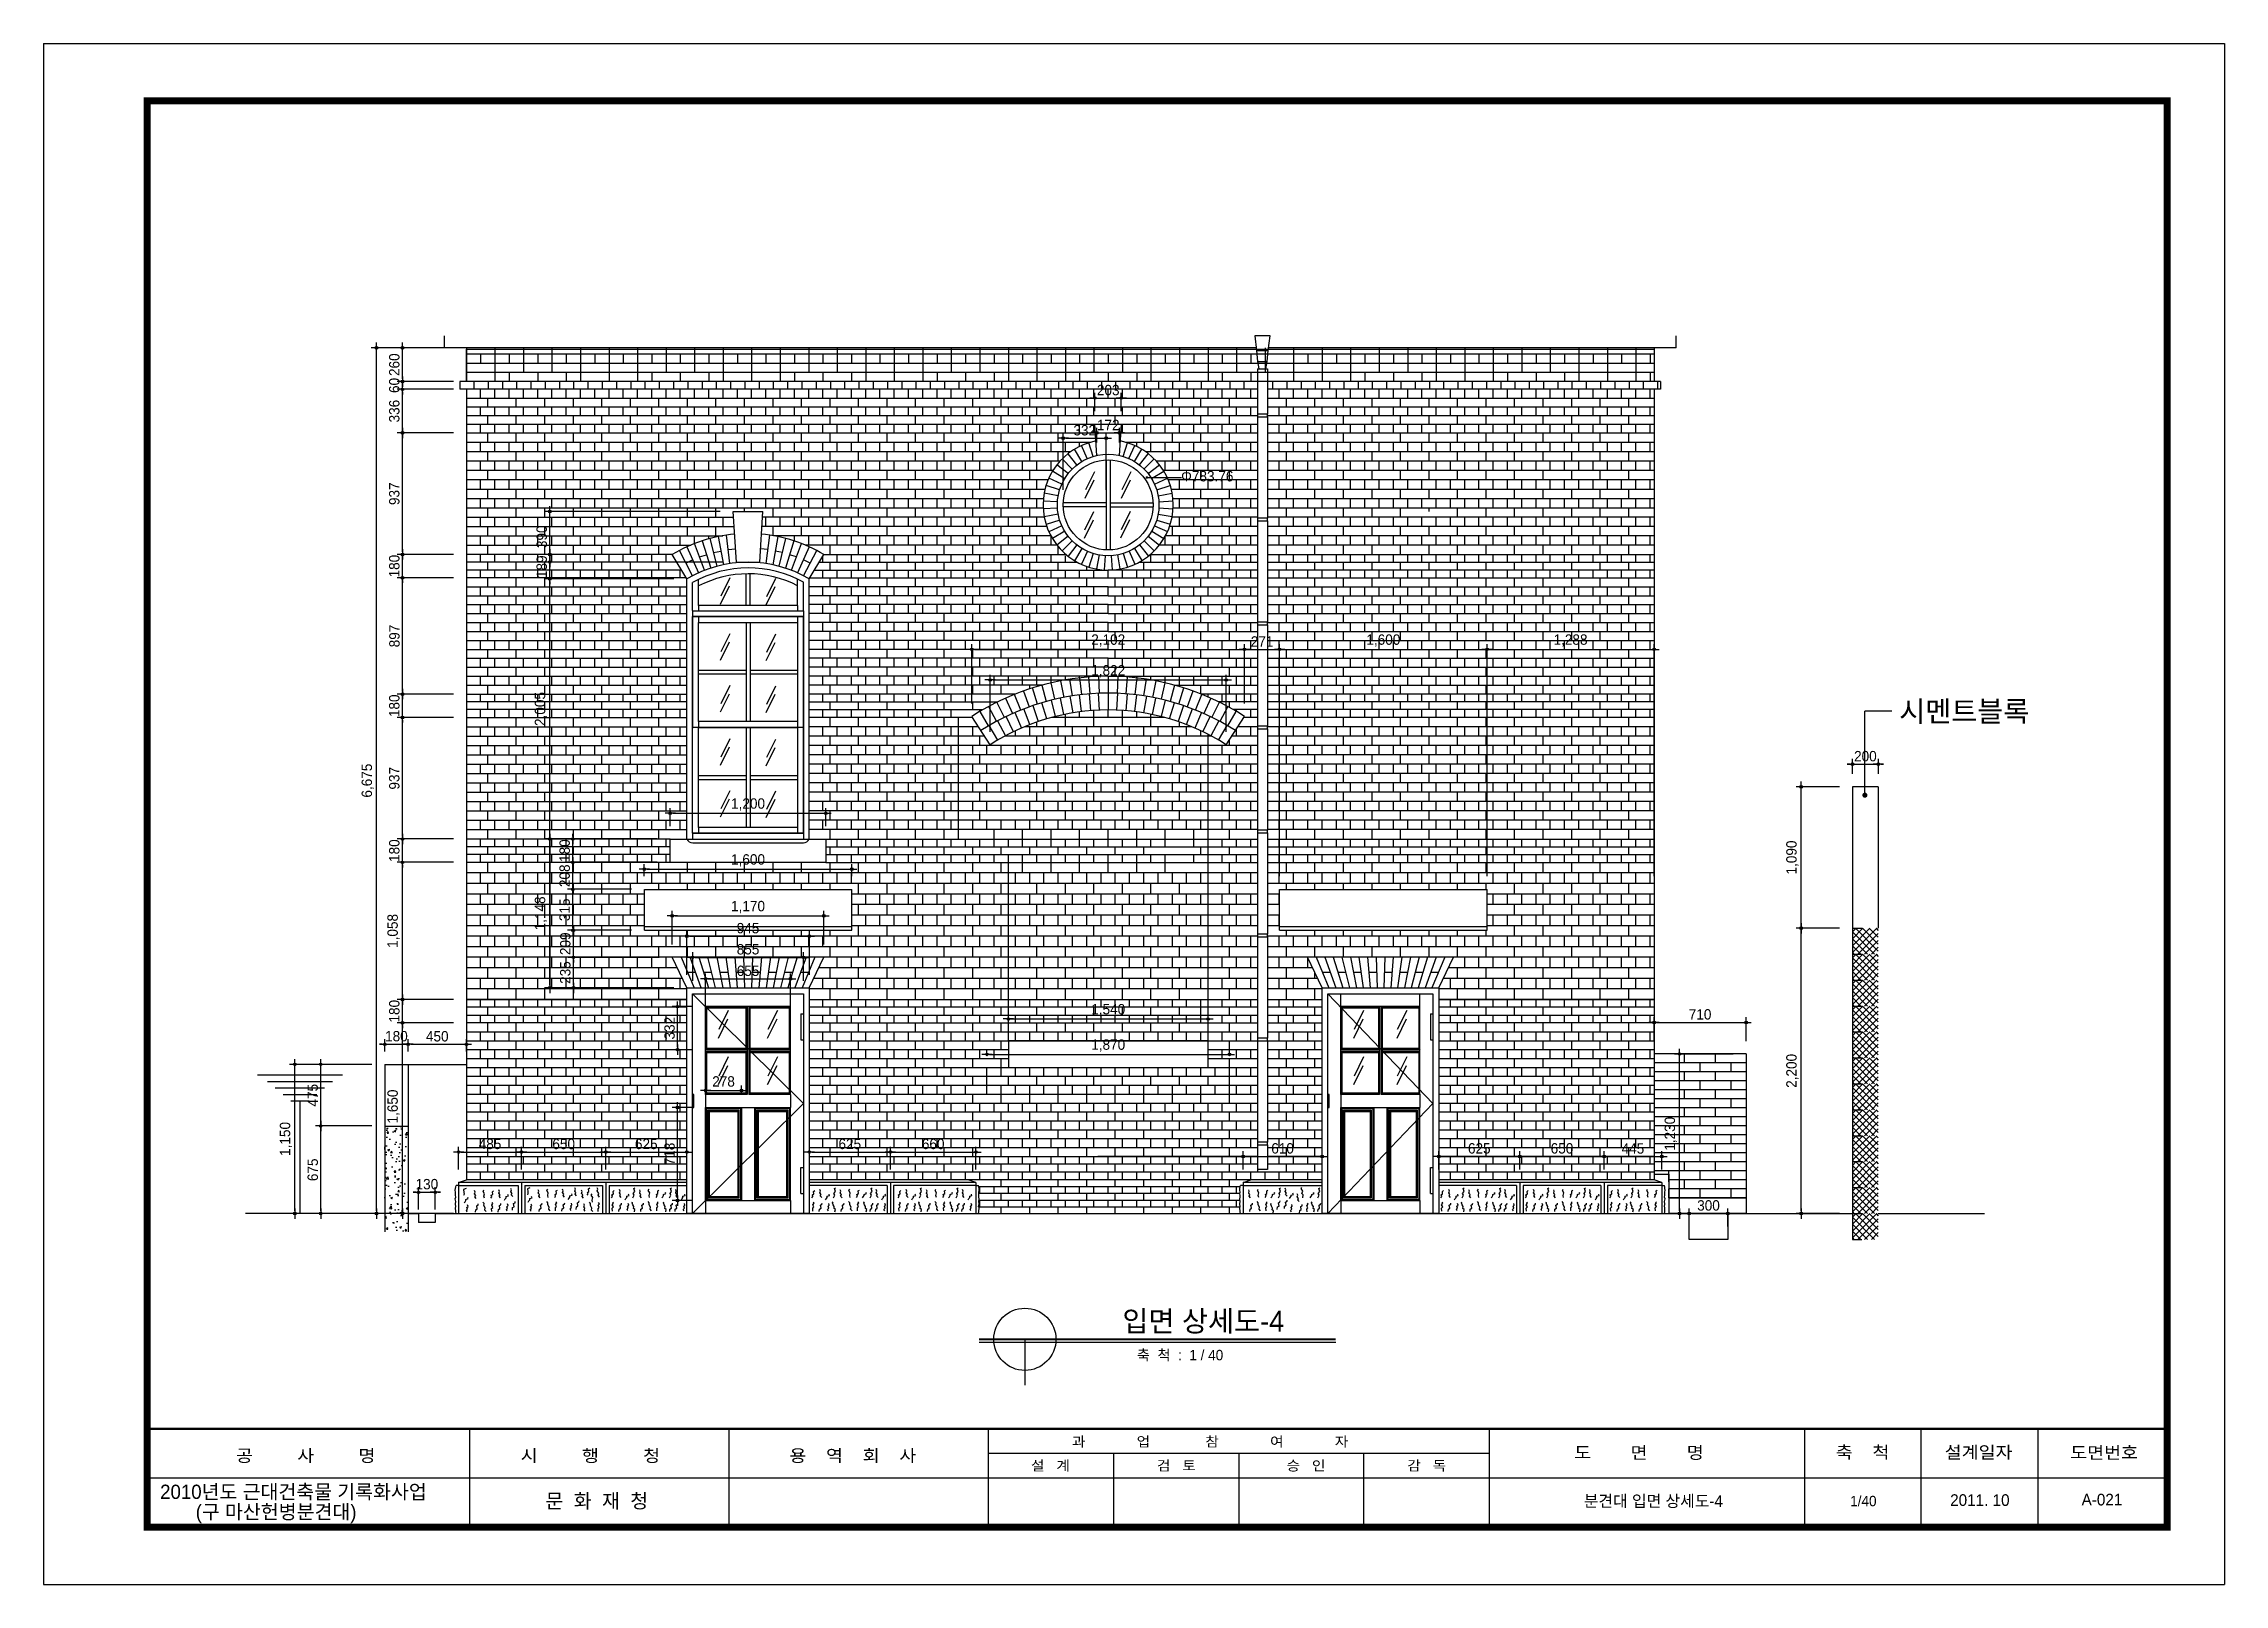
# Model space of a CAD drawing. Extents: x 186583 to 203403, y -172622 to -160742.
import ezdxf
from ezdxf.enums import TextEntityAlignment as Align

# ---------------------------------------------------------------- set-up
doc = ezdxf.new("R2010")
doc.units = 0
doc.header["$LTSCALE"] = 50
doc.header["$MEASUREMENT"] = 0
doc.header["$PDMODE"] = 35
doc.header["$PDSIZE"] = -10
doc.linetypes.add('CEN', pattern=[62, 60, -1, 0, -1])
doc.layers.get('0').update_dxf_attribs({"linetype": 'CONTINUOUS'})
doc.layers.get('DEFPOINTS').update_dxf_attribs({"linetype": 'CONTINUOUS'})
for name, color, linetype in [('COR', 4, 'CONTINUOUS'), ('DIM', 7, 'CONTINUOUS'), ('ele-3', 6, 'CONTINUOUS'), ('h', 5, 'CONTINUOUS'), ('HAT', 5, 'CONTINUOUS'), ('HATCH', 5, 'CONTINUOUS'), ('TEX', 7, 'CONTINUOUS'), ('TEXT', 7, 'CONTINUOUS'), ('W-1', 3, 'CONTINUOUS'), ('W-2', 2, 'CONTINUOUS'), ('WAL', 3, 'CONTINUOUS'), ('WID', 4, 'CONTINUOUS'), ('중심선', 1, 'CEN')]:
    doc.layers.add(name, color=color, linetype=linetype)
doc.styles.add('GHS', font='HYWULM_0.TTF')
doc.styles.add('HY울릉도M', font='HYWULM_0.TTF')
doc.styles.add('title', font='HYWULB_0.TTF', dxfattribs={"width": 0.6})
doc.styles.add('현창', font='HYWULM_0.TTF')
doc.dimstyles.new('3MM', dxfattribs={"dimscale": 300, "dimtxt": 4, "dimasz": 1, "dimexe": 1.5, "dimexo": 2, "dimgap": 1, "dimtad": 1, "dimtoh": 1, "dimdec": 4, "dimzin": 0, "dimdsep": 46, "dimtxsty": 'GHS', "dimblk": 'DIMDOT', "dimcen": -1, "dimdle": 1.5, "dimadec": 0, "dimazin": 0, "dimtfac": 1, "dimtdec": 4, "dimtix": 1, "dimtmove": 2, "dimatfit": 3, "dimldrblk": 'DIMDOT', "dimfxl": 1, "dimtvp": 1, "dimtolj": 1, "dimtzin": 0, "dimarcsym": 0})

msp = doc.modelspace()

# ---------------------------------------------------------------- texts
at = {"layer": 'DIM', "style": '현창'}
for s, height, p in [('Φ783.76', 80, (195356.09949, -164117.86099)), ('시멘트블록', 160, (200894.57778, -165971.07392))]:
    msp.add_text(s, height=height, dxfattribs=at).set_placement(p)
at = {"layer": 'TEX', "style": 'title'}
msp.add_text('  입면 상세도-4', height=160, dxfattribs=at).set_placement((194786.90057, -170673.07079))
at = {"layer": 'TEXT', "style": '현창'}
msp.add_text('축  척  :  1 / 40', height=80, dxfattribs=at).set_placement((195015.20533, -170894.42022))
at = {"layer": 'WAL', "linetype": 'Continuous', "style": 'HY울릉도M'}
for s, p in [('2010년도 근대건축물 기록화사업', (187481.49206, -171963.65589)), ('(구 마산헌병분견대)', (187756.11628, -172117.83477))]:
    msp.add_text(s, height=110, dxfattribs=at).set_placement(p)
at = {"layer": 'WAL', "style": 'HY울릉도M'}
msp.add_text('분견대 입면 상세도-4', height=90, dxfattribs=at).set_placement((198461.79832, -172024.69623))
for s, height, p in [('1/40', 80, (200618.4341, -172019.83584)), ('A-021', 90, (202458.63555, -172013.7386))]:
    msp.add_text(s, height=height, dxfattribs=at).set_placement(p, align=Align.CENTER)
at = {"layer": 'WAL', "linetype": 'Continuous', "style": 'HY울릉도M'}
msp.add_text('2011. 10', height=90, dxfattribs=at).set_placement((201516.9551, -171972.56886), align=Align.MIDDLE_CENTER)

# ---------------------------------------------------------------- blocks, each defined once
blk = doc.blocks.new('20')
at = {"layer": 'COR', "linetype": 'Continuous'}
for p, q in [((242847, -53606), (242847, -57398)), ((252847, -53606), (252847, -57398)), ((262847, -53606), (262847, -57398)), ((282175, -53606), (282175, -57398)), ((294331, -53606), (294331, -57398)), ((294331, -53606), (294331, -57398)), ((298824, -53606), (298824, -57398)), ((303324, -53606), (303324, -57398)), ((282175, -54554), (262847, -54554)), ((308324, -55502), (230424, -55502)), ((308324, -55502), (230424, -55502))]:
    blk.add_line(p, q, dxfattribs=at)
at = {"layer": 'COR'}
for p, q in [((267679, -54554), (267679, -57398)), ((272511, -54554), (272511, -57398)), ((277343, -57398), (277343, -54554))]:
    blk.add_line(p, q, dxfattribs=at)
at = {"layer": 'COR', "linetype": 'Continuous', "const_width": 270}
blk.add_lwpolyline([(230424, -2398), (230424, -57398), (308324, -57398), (308324, -2398)], close=True, dxfattribs=at)
at = {"layer": 'COR', "linetype": 'Continuous', "const_width": 94.8}
blk.add_lwpolyline([(308324, -53606), (230424, -53606)], dxfattribs=at)
at = {"layer": 'HAT'}
for p, q in [((226424, -198), (226424, -59598)), ((226424, -198), (310524, -198)), ((310524, -198), (310524, -59598)), ((226424, -59598), (310524, -59598))]:
    blk.add_line(p, q, dxfattribs=at)
at = {"layer": 'WAL', "linetype": 'Continuous', "style": 'HY울릉도M', "width": 1.1}
for s, height, p in [('공         사         명', 474.35, (233841, -54872)), ('시         행         청', 474.35, (244822, -54873)), ('용    역    회    사', 474.35, (255184, -54873)), ('과             업              참             여             자', 379.48, (266081, -54287)), ('도        면        명', 474.35, (285449, -54755)), ('축    척', 474.3, (295539, -54743)), ('설계일자', 474.3, (299737, -54743)), ('도면번호', 474.3, (304577, -54755)), ('설   계', 379.5, (264501, -55211)), ('검   토', 379.5, (269356, -55211)), ('승   인', 379.5, (274355, -55211)), ('감   독', 379.5, (279013, -55211))]:
    blk.add_text(s, height=height, dxfattribs=at).set_placement(p)
at = {"layer": 'WAL', "linetype": 'Continuous', "style": 'HY울릉도M'}
blk.add_text('문  화  재  청', height=550, dxfattribs=at).set_placement((249739, -56656), align=Align.RIGHT)
blk = doc.blocks.new('DIMDOT')
at = {"linetype": 'Continuous'}
blk.add_line((-2, 0), (2, 0), dxfattribs=at)
for radius in [0.5, 0.25]:
    blk.add_circle((0, 0), radius, dxfattribs=at)
blk = doc.blocks.new('*D2')
at = {"lineweight": -2}
for p, q in [((191316, -166875), (190447, -166875)), ((190487, -166895), (190487, -168003)), ((191444, -168023), (190447, -168023))]:
    blk.add_line(p, q, dxfattribs=at)
at = {"layer": 'DEFPOINTS', "color": 0}
for p in [(191416, -166875), (190487, -168023), (191544, -168023)]:
    blk.add_point(p, dxfattribs=at)
at = {"lineweight": -2, "xscale": 20, "yscale": 20, "zscale": 20}
for p, rotation in [((190487, -166875), 90), ((190487, -168023), 270)]:
    blk.add_blockref('DIMDOT', p, dxfattribs=dict(at, rotation=rotation))
at = {"color": 0, "insert": (190419, -167449), "char_height": 80, "attachment_point": 5, "rotation": 90, "style": '현창'}
blk.add_mtext('\\A1;1,148', dxfattribs=at)
blk = doc.blocks.new('*D3')
at = {"lineweight": -2}
for p, q in [((191216, -167163), (191216, -167068)), ((191236, -167108), (192796, -167108)), ((192816, -167163), (192816, -167068))]:
    blk.add_line(p, q, dxfattribs=at)
at = {"layer": 'DEFPOINTS', "color": 0}
for p in [(192816, -167108), (191216, -167263), (192816, -167263)]:
    blk.add_point(p, dxfattribs=at)
at = {"lineweight": -2, "xscale": 20, "yscale": 20, "zscale": 20, "rotation": 180}
blk.add_blockref('DIMDOT', (191216, -167108), dxfattribs=at)
at = {"lineweight": -2, "xscale": 20, "yscale": 20, "zscale": 20}
blk.add_blockref('DIMDOT', (192816, -167108), dxfattribs=at)
at = {"color": 0, "insert": (192016, -167040), "char_height": 80, "attachment_point": 5, "style": '현창'}
blk.add_mtext('\\A1;1,600', dxfattribs=at)
blk = doc.blocks.new('*D4')
at = {"lineweight": -2}
for p, q in [((191416, -166775), (191416, -166637)), ((191436, -166677), (192596, -166677)), ((192616, -166775), (192616, -166637))]:
    blk.add_line(p, q, dxfattribs=at)
at = {"layer": 'DEFPOINTS', "color": 0}
for p in [(192616, -166677), (191416, -166875), (192616, -166875)]:
    blk.add_point(p, dxfattribs=at)
at = {"lineweight": -2, "xscale": 20, "yscale": 20, "zscale": 20, "rotation": 180}
blk.add_blockref('DIMDOT', (191416, -166677), dxfattribs=at)
at = {"lineweight": -2, "xscale": 20, "yscale": 20, "zscale": 20}
blk.add_blockref('DIMDOT', (192616, -166677), dxfattribs=at)
at = {"color": 0, "insert": (192016, -166609), "char_height": 80, "attachment_point": 5, "style": '현창'}
blk.add_mtext('\\A1;1,200', dxfattribs=at)
blk = doc.blocks.new('*D5')
at = {"lineweight": -2}
for p, q in [((193742, -165830), (193742, -165373)), ((193762, -165413), (195825, -165413)), ((195845, -165830), (195845, -165373))]:
    blk.add_line(p, q, dxfattribs=at)
at = {"layer": 'DEFPOINTS', "color": 0}
for p in [(195845, -165413), (193742, -165930), (195845, -165930)]:
    blk.add_point(p, dxfattribs=at)
at = {"lineweight": -2, "xscale": 20, "yscale": 20, "zscale": 20, "rotation": 180}
blk.add_blockref('DIMDOT', (193742, -165413), dxfattribs=at)
at = {"lineweight": -2, "xscale": 20, "yscale": 20, "zscale": 20}
blk.add_blockref('DIMDOT', (195845, -165413), dxfattribs=at)
at = {"color": 0, "insert": (194794, -165345), "char_height": 80, "attachment_point": 5, "style": '현창'}
blk.add_mtext('\\A1;2,102', dxfattribs=at)
blk = doc.blocks.new('*D6')
at = {"lineweight": -2}
for p, q in [((193883, -166049), (193883, -165609)), ((193903, -165649), (195684, -165649)), ((195704, -166049), (195704, -165609))]:
    blk.add_line(p, q, dxfattribs=at)
at = {"layer": 'DEFPOINTS', "color": 0}
for p in [(195704, -165649), (193883, -166149), (195704, -166149)]:
    blk.add_point(p, dxfattribs=at)
at = {"lineweight": -2, "xscale": 20, "yscale": 20, "zscale": 20, "rotation": 180}
blk.add_blockref('DIMDOT', (193883, -165649), dxfattribs=at)
at = {"lineweight": -2, "xscale": 20, "yscale": 20, "zscale": 20}
blk.add_blockref('DIMDOT', (195704, -165649), dxfattribs=at)
at = {"color": 0, "insert": (194794, -165582), "char_height": 80, "attachment_point": 5, "style": '현창'}
blk.add_mtext('\\A1;1,822', dxfattribs=at)
blk = doc.blocks.new('*D7')
at = {"lineweight": -2}
for p, q in [((194672, -163475), (194652, -163475)), ((194692, -163577), (194692, -163435)), ((194692, -163475), (194895, -163475)), ((194895, -163577), (194895, -163435)), ((194915, -163475), (194935, -163475))]:
    blk.add_line(p, q, dxfattribs=at)
at = {"layer": 'DEFPOINTS', "color": 0}
for p in [(194895, -163475), (194692, -163677), (194895, -163677)]:
    blk.add_point(p, dxfattribs=at)
at = {"lineweight": -2, "xscale": 20, "yscale": 20, "zscale": 20}
blk.add_blockref('DIMDOT', (194692, -163475), dxfattribs=at)
at = {"lineweight": -2, "xscale": 20, "yscale": 20, "zscale": 20, "rotation": 180}
blk.add_blockref('DIMDOT', (194895, -163475), dxfattribs=at)
at = {"color": 0, "insert": (194794, -163414), "char_height": 80, "attachment_point": 5, "style": '현창'}
blk.add_mtext('\\A1;203', dxfattribs=at)
blk = doc.blocks.new('*D8')
at = {"lineweight": -2}
for p, q in [((194687, -163744), (194667, -163744)), ((194707, -163817), (194707, -163704)), ((194707, -163744), (194880, -163744)), ((194880, -163817), (194880, -163704)), ((194900, -163744), (194920, -163744))]:
    blk.add_line(p, q, dxfattribs=at)
at = {"layer": 'DEFPOINTS', "color": 0}
for p in [(194880, -163744), (194707, -163917), (194880, -163917)]:
    blk.add_point(p, dxfattribs=at)
at = {"lineweight": -2, "xscale": 20, "yscale": 20, "zscale": 20}
blk.add_blockref('DIMDOT', (194707, -163744), dxfattribs=at)
at = {"lineweight": -2, "xscale": 20, "yscale": 20, "zscale": 20, "rotation": 180}
blk.add_blockref('DIMDOT', (194880, -163744), dxfattribs=at)
at = {"color": 0, "insert": (194794, -163683), "char_height": 80, "attachment_point": 5, "style": '현창'}
blk.add_mtext('\\A1;172', dxfattribs=at)
blk = doc.blocks.new('*D9')
at = {"lineweight": -2}
for p, q in [((194447, -164184), (194447, -163745)), ((194467, -163785), (194759, -163785)), ((194779, -164184), (194779, -163745))]:
    blk.add_line(p, q, dxfattribs=at)
at = {"layer": 'DEFPOINTS', "color": 0}
for p in [(194779, -163785), (194447, -164284), (194779, -164284)]:
    blk.add_point(p, dxfattribs=at)
at = {"lineweight": -2, "xscale": 20, "yscale": 20, "zscale": 20, "rotation": 180}
blk.add_blockref('DIMDOT', (194447, -163785), dxfattribs=at)
at = {"lineweight": -2, "xscale": 20, "yscale": 20, "zscale": 20}
blk.add_blockref('DIMDOT', (194779, -163785), dxfattribs=at)
at = {"color": 0, "insert": (194613, -163724), "char_height": 80, "attachment_point": 5, "style": '현창'}
blk.add_mtext('\\A1;332', dxfattribs=at)
blk = doc.blocks.new('*D10')
at = {"lineweight": -2}
for p, q in [((191431, -167688), (191431, -167428)), ((191451, -167468), (192581, -167468)), ((192601, -167688), (192601, -167428))]:
    blk.add_line(p, q, dxfattribs=at)
at = {"layer": 'DEFPOINTS', "color": 0}
for p in [(192601, -167468), (191431, -167788), (192601, -167788)]:
    blk.add_point(p, dxfattribs=at)
at = {"lineweight": -2, "xscale": 20, "yscale": 20, "zscale": 20, "rotation": 180}
blk.add_blockref('DIMDOT', (191431, -167468), dxfattribs=at)
at = {"lineweight": -2, "xscale": 20, "yscale": 20, "zscale": 20}
blk.add_blockref('DIMDOT', (192601, -167468), dxfattribs=at)
at = {"color": 0, "insert": (192016, -167400), "char_height": 80, "attachment_point": 5, "style": '현창'}
blk.add_mtext('\\A1;1,170', dxfattribs=at)
blk = doc.blocks.new('*D11')
at = {"lineweight": -2}
for p, q in [((191544, -167923), (191544, -167585)), ((191564, -167625), (192469, -167625)), ((192489, -167923), (192489, -167585))]:
    blk.add_line(p, q, dxfattribs=at)
at = {"layer": 'DEFPOINTS', "color": 0}
for p in [(192489, -167625), (191544, -168023), (192489, -168023)]:
    blk.add_point(p, dxfattribs=at)
at = {"lineweight": -2, "xscale": 20, "yscale": 20, "zscale": 20, "rotation": 180}
blk.add_blockref('DIMDOT', (191544, -167625), dxfattribs=at)
at = {"lineweight": -2, "xscale": 20, "yscale": 20, "zscale": 20}
blk.add_blockref('DIMDOT', (192489, -167625), dxfattribs=at)
at = {"color": 0, "insert": (192016, -167563), "char_height": 80, "attachment_point": 5, "style": '현창'}
blk.add_mtext('\\A1;945', dxfattribs=at)
blk = doc.blocks.new('*D12')
at = {"lineweight": -2}
for p, q in [((191689, -168068), (191689, -167913)), ((191709, -167953), (192324, -167953)), ((192344, -168068), (192344, -167913))]:
    blk.add_line(p, q, dxfattribs=at)
at = {"layer": 'DEFPOINTS', "color": 0}
for p in [(192344, -167953), (191689, -168168), (192344, -168168)]:
    blk.add_point(p, dxfattribs=at)
at = {"lineweight": -2, "xscale": 20, "yscale": 20, "zscale": 20, "rotation": 180}
blk.add_blockref('DIMDOT', (191689, -167953), dxfattribs=at)
at = {"lineweight": -2, "xscale": 20, "yscale": 20, "zscale": 20}
blk.add_blockref('DIMDOT', (192344, -167953), dxfattribs=at)
at = {"color": 0, "insert": (192016, -167892), "char_height": 80, "attachment_point": 5, "style": '현창'}
blk.add_mtext('\\A1;655', dxfattribs=at)
blk = doc.blocks.new('*D13')
at = {"lineweight": -2}
for p, q in [((191589, -167968), (191589, -167748)), ((191609, -167788), (192424, -167788)), ((192444, -167968), (192444, -167748))]:
    blk.add_line(p, q, dxfattribs=at)
at = {"layer": 'DEFPOINTS', "color": 0}
for p in [(192444, -167788), (191589, -168068), (192444, -168068)]:
    blk.add_point(p, dxfattribs=at)
at = {"lineweight": -2, "xscale": 20, "yscale": 20, "zscale": 20, "rotation": 180}
blk.add_blockref('DIMDOT', (191589, -167788), dxfattribs=at)
at = {"lineweight": -2, "xscale": 20, "yscale": 20, "zscale": 20}
blk.add_blockref('DIMDOT', (192444, -167788), dxfattribs=at)
at = {"color": 0, "insert": (192016, -167726), "char_height": 80, "attachment_point": 5, "style": '현창'}
blk.add_mtext('\\A1;855', dxfattribs=at)
blk = doc.blocks.new('*D14')
at = {"lineweight": -2}
for p, q in [((191689, -168845), (191689, -168775)), ((191709, -168815), (191946, -168815)), ((191966, -168845), (191966, -168775))]:
    blk.add_line(p, q, dxfattribs=at)
at = {"layer": 'DEFPOINTS', "color": 0}
for p in [(191966, -168815), (191689, -168945), (191966, -168945)]:
    blk.add_point(p, dxfattribs=at)
at = {"lineweight": -2, "xscale": 20, "yscale": 20, "zscale": 20, "rotation": 180}
blk.add_blockref('DIMDOT', (191689, -168815), dxfattribs=at)
at = {"lineweight": -2, "xscale": 20, "yscale": 20, "zscale": 20}
blk.add_blockref('DIMDOT', (191966, -168815), dxfattribs=at)
at = {"color": 0, "insert": (191827, -168745), "char_height": 80, "attachment_point": 5, "style": '현창'}
blk.add_mtext('\\A1;278', dxfattribs=at)
blk = doc.blocks.new('*D15')
at = {"lineweight": -2}
for p, q in [((194024, -168330), (194024, -168223)), ((194044, -168263), (195544, -168263)), ((195564, -168330), (195564, -168223))]:
    blk.add_line(p, q, dxfattribs=at)
at = {"layer": 'DEFPOINTS', "color": 0}
for p in [(195564, -168263), (194024, -168430), (195564, -168430)]:
    blk.add_point(p, dxfattribs=at)
at = {"lineweight": -2, "xscale": 20, "yscale": 20, "zscale": 20, "rotation": 180}
blk.add_blockref('DIMDOT', (194024, -168263), dxfattribs=at)
at = {"lineweight": -2, "xscale": 20, "yscale": 20, "zscale": 20}
blk.add_blockref('DIMDOT', (195564, -168263), dxfattribs=at)
at = {"color": 0, "insert": (194794, -168195), "char_height": 80, "attachment_point": 5, "style": '현창'}
blk.add_mtext('\\A1;1,540', dxfattribs=at)
blk = doc.blocks.new('*D16')
at = {"lineweight": -2}
for p, q in [((193859, -168536), (193859, -168496)), ((193879, -168536), (195709, -168536)), ((195729, -168536), (195729, -168496))]:
    blk.add_line(p, q, dxfattribs=at)
at = {"layer": 'DEFPOINTS', "color": 0}
for p in [(195729, -168536), (193859, -168636), (195729, -168636)]:
    blk.add_point(p, dxfattribs=at)
at = {"lineweight": -2, "xscale": 20, "yscale": 20, "zscale": 20, "rotation": 180}
blk.add_blockref('DIMDOT', (193859, -168536), dxfattribs=at)
at = {"lineweight": -2, "xscale": 20, "yscale": 20, "zscale": 20}
blk.add_blockref('DIMDOT', (195729, -168536), dxfattribs=at)
at = {"color": 0, "insert": (194794, -168468), "char_height": 80, "attachment_point": 5, "style": '현창'}
blk.add_mtext('\\A1;1,870', dxfattribs=at)
blk = doc.blocks.new('*D17')
at = {"lineweight": -2}
for p, q in [((189784, -169423), (189784, -169249)), ((189804, -169289), (190249, -169289)), ((190269, -169423), (190269, -169249))]:
    blk.add_line(p, q, dxfattribs=at)
at = {"layer": 'DEFPOINTS', "color": 0}
for p in [(190269, -169289), (189784, -169523), (190269, -169523)]:
    blk.add_point(p, dxfattribs=at)
at = {"lineweight": -2, "xscale": 20, "yscale": 20, "zscale": 20, "rotation": 180}
blk.add_blockref('DIMDOT', (189784, -169289), dxfattribs=at)
at = {"lineweight": -2, "xscale": 20, "yscale": 20, "zscale": 20}
blk.add_blockref('DIMDOT', (190269, -169289), dxfattribs=at)
at = {"color": 0, "insert": (190026, -169227), "char_height": 80, "attachment_point": 5, "style": '현창'}
blk.add_mtext('\\A1;485', dxfattribs=at)
blk = doc.blocks.new('*D18')
at = {"lineweight": -2}
for p, q in [((190269, -169423), (190269, -169249)), ((190289, -169289), (190899, -169289)), ((190919, -169423), (190919, -169249))]:
    blk.add_line(p, q, dxfattribs=at)
at = {"layer": 'DEFPOINTS', "color": 0}
for p in [(190919, -169289), (190269, -169523), (190919, -169523)]:
    blk.add_point(p, dxfattribs=at)
at = {"lineweight": -2, "xscale": 20, "yscale": 20, "zscale": 20, "rotation": 180}
blk.add_blockref('DIMDOT', (190269, -169289), dxfattribs=at)
at = {"lineweight": -2, "xscale": 20, "yscale": 20, "zscale": 20}
blk.add_blockref('DIMDOT', (190919, -169289), dxfattribs=at)
at = {"color": 0, "insert": (190594, -169227), "char_height": 80, "attachment_point": 5, "style": '현창'}
blk.add_mtext('\\A1;650', dxfattribs=at)
blk = doc.blocks.new('*D19')
at = {"lineweight": -2}
for p, q in [((190919, -169423), (190919, -169249)), ((190939, -169289), (191524, -169289)), ((191544, -169423), (191544, -169249))]:
    blk.add_line(p, q, dxfattribs=at)
at = {"layer": 'DEFPOINTS', "color": 0}
for p in [(191544, -169289), (190919, -169523), (191544, -169523)]:
    blk.add_point(p, dxfattribs=at)
at = {"lineweight": -2, "xscale": 20, "yscale": 20, "zscale": 20, "rotation": 180}
blk.add_blockref('DIMDOT', (190919, -169289), dxfattribs=at)
at = {"lineweight": -2, "xscale": 20, "yscale": 20, "zscale": 20}
blk.add_blockref('DIMDOT', (191544, -169289), dxfattribs=at)
at = {"color": 0, "insert": (191231, -169227), "char_height": 80, "attachment_point": 5, "style": '현창'}
blk.add_mtext('\\A1;625', dxfattribs=at)
blk = doc.blocks.new('*D20')
at = {"lineweight": -2}
for p, q in [((192489, -169423), (192489, -169249)), ((192509, -169289), (193094, -169289)), ((193114, -169423), (193114, -169249))]:
    blk.add_line(p, q, dxfattribs=at)
at = {"layer": 'DEFPOINTS', "color": 0}
for p in [(193114, -169289), (192489, -169523), (193114, -169523)]:
    blk.add_point(p, dxfattribs=at)
at = {"lineweight": -2, "xscale": 20, "yscale": 20, "zscale": 20, "rotation": 180}
blk.add_blockref('DIMDOT', (192489, -169289), dxfattribs=at)
at = {"lineweight": -2, "xscale": 20, "yscale": 20, "zscale": 20}
blk.add_blockref('DIMDOT', (193114, -169289), dxfattribs=at)
at = {"color": 0, "insert": (192801, -169227), "char_height": 80, "attachment_point": 5, "style": '현창'}
blk.add_mtext('\\A1;625', dxfattribs=at)
blk = doc.blocks.new('*D21')
at = {"lineweight": -2}
for p, q in [((193114, -169423), (193114, -169249)), ((193134, -169289), (193754, -169289)), ((193774, -169423), (193774, -169249))]:
    blk.add_line(p, q, dxfattribs=at)
at = {"layer": 'DEFPOINTS', "color": 0}
for p in [(193774, -169289), (193114, -169523), (193774, -169523)]:
    blk.add_point(p, dxfattribs=at)
at = {"lineweight": -2, "xscale": 20, "yscale": 20, "zscale": 20, "rotation": 180}
blk.add_blockref('DIMDOT', (193114, -169289), dxfattribs=at)
at = {"lineweight": -2, "xscale": 20, "yscale": 20, "zscale": 20}
blk.add_blockref('DIMDOT', (193774, -169289), dxfattribs=at)
at = {"color": 0, "insert": (193444, -169227), "char_height": 80, "attachment_point": 5, "style": '현창'}
blk.add_mtext('\\A1;660', dxfattribs=at)
blk = doc.blocks.new('*D22')
at = {"lineweight": -2}
for p, q in [((195834, -169423), (195834, -169283)), ((195854, -169323), (196424, -169323)), ((196444, -169423), (196444, -169283))]:
    blk.add_line(p, q, dxfattribs=at)
at = {"layer": 'DEFPOINTS', "color": 0}
for p in [(196444, -169323), (195834, -169523), (196444, -169523)]:
    blk.add_point(p, dxfattribs=at)
at = {"lineweight": -2, "xscale": 20, "yscale": 20, "zscale": 20, "rotation": 180}
blk.add_blockref('DIMDOT', (195834, -169323), dxfattribs=at)
at = {"lineweight": -2, "xscale": 20, "yscale": 20, "zscale": 20}
blk.add_blockref('DIMDOT', (196444, -169323), dxfattribs=at)
at = {"color": 0, "insert": (196139, -169261), "char_height": 80, "attachment_point": 5, "style": '현창'}
blk.add_mtext('\\A1;610', dxfattribs=at)
blk = doc.blocks.new('*D23')
at = {"lineweight": -2}
for p, q in [((197344, -169423), (197344, -169283)), ((197364, -169323), (197949, -169323)), ((197969, -169423), (197969, -169283))]:
    blk.add_line(p, q, dxfattribs=at)
at = {"layer": 'DEFPOINTS', "color": 0}
for p in [(197969, -169323), (197344, -169523), (197969, -169523)]:
    blk.add_point(p, dxfattribs=at)
at = {"lineweight": -2, "xscale": 20, "yscale": 20, "zscale": 20, "rotation": 180}
blk.add_blockref('DIMDOT', (197344, -169323), dxfattribs=at)
at = {"lineweight": -2, "xscale": 20, "yscale": 20, "zscale": 20}
blk.add_blockref('DIMDOT', (197969, -169323), dxfattribs=at)
at = {"color": 0, "insert": (197656, -169261), "char_height": 80, "attachment_point": 5, "style": '현창'}
blk.add_mtext('\\A1;625', dxfattribs=at)
blk = doc.blocks.new('*D24')
at = {"lineweight": -2}
for p, q in [((197969, -169423), (197969, -169283)), ((197989, -169323), (198599, -169323)), ((198619, -169423), (198619, -169283))]:
    blk.add_line(p, q, dxfattribs=at)
at = {"layer": 'DEFPOINTS', "color": 0}
for p in [(198619, -169323), (197969, -169523), (198619, -169523)]:
    blk.add_point(p, dxfattribs=at)
at = {"lineweight": -2, "xscale": 20, "yscale": 20, "zscale": 20, "rotation": 180}
blk.add_blockref('DIMDOT', (197969, -169323), dxfattribs=at)
at = {"lineweight": -2, "xscale": 20, "yscale": 20, "zscale": 20}
blk.add_blockref('DIMDOT', (198619, -169323), dxfattribs=at)
at = {"color": 0, "insert": (198294, -169261), "char_height": 80, "attachment_point": 5, "style": '현창'}
blk.add_mtext('\\A1;650', dxfattribs=at)
blk = doc.blocks.new('*D25')
at = {"lineweight": -2}
for p, q in [((198619, -169423), (198619, -169283)), ((198639, -169323), (199044, -169323)), ((199064, -169423), (199064, -169283))]:
    blk.add_line(p, q, dxfattribs=at)
at = {"layer": 'DEFPOINTS', "color": 0}
for p in [(199064, -169323), (198619, -169523), (199064, -169523)]:
    blk.add_point(p, dxfattribs=at)
at = {"lineweight": -2, "xscale": 20, "yscale": 20, "zscale": 20, "rotation": 180}
blk.add_blockref('DIMDOT', (198619, -169323), dxfattribs=at)
at = {"lineweight": -2, "xscale": 20, "yscale": 20, "zscale": 20}
blk.add_blockref('DIMDOT', (199064, -169323), dxfattribs=at)
at = {"color": 0, "insert": (198841, -169262), "char_height": 80, "attachment_point": 5, "style": '현창'}
blk.add_mtext('\\A1;445', dxfattribs=at)
blk = doc.blocks.new('*D26')
at = {"lineweight": -2}
for p, q in [((199004, -168433), (199004, -168250)), ((199024, -168290), (199694, -168290)), ((199714, -168433), (199714, -168250))]:
    blk.add_line(p, q, dxfattribs=at)
at = {"layer": 'DEFPOINTS', "color": 0}
for p in [(199714, -168290), (199004, -168533), (199714, -168533)]:
    blk.add_point(p, dxfattribs=at)
at = {"lineweight": -2, "xscale": 20, "yscale": 20, "zscale": 20, "rotation": 180}
blk.add_blockref('DIMDOT', (199004, -168290), dxfattribs=at)
at = {"lineweight": -2, "xscale": 20, "yscale": 20, "zscale": 20}
blk.add_blockref('DIMDOT', (199714, -168290), dxfattribs=at)
at = {"color": 0, "insert": (199359, -168228), "char_height": 80, "attachment_point": 5, "style": '현창'}
blk.add_mtext('\\A1;710', dxfattribs=at)
blk = doc.blocks.new('*D27')
at = {"lineweight": -2}
for p, q in [((200514, -166298), (200494, -166298)), ((200534, -166373), (200534, -166258)), ((200534, -166298), (200734, -166298)), ((200734, -166373), (200734, -166258)), ((200754, -166298), (200774, -166298))]:
    blk.add_line(p, q, dxfattribs=at)
at = {"layer": 'DEFPOINTS', "color": 0}
for p in [(200734, -166298), (200534, -166473), (200734, -166473)]:
    blk.add_point(p, dxfattribs=at)
at = {"lineweight": -2, "xscale": 20, "yscale": 20, "zscale": 20}
blk.add_blockref('DIMDOT', (200534, -166298), dxfattribs=at)
at = {"lineweight": -2, "xscale": 20, "yscale": 20, "zscale": 20, "rotation": 180}
blk.add_blockref('DIMDOT', (200734, -166298), dxfattribs=at)
at = {"color": 0, "insert": (200634, -166237), "char_height": 80, "attachment_point": 5, "style": '현창'}
blk.add_mtext('\\A1;200', dxfattribs=at)
blk = doc.blocks.new('*D28')
at = {"lineweight": -2}
for p, q in [((199274, -169863), (199274, -169723)), ((199294, -169763), (199554, -169763)), ((199574, -169863), (199574, -169723))]:
    blk.add_line(p, q, dxfattribs=at)
at = {"layer": 'DEFPOINTS', "color": 0}
for p in [(199574, -169763), (199274, -169963), (199574, -169963)]:
    blk.add_point(p, dxfattribs=at)
at = {"lineweight": -2, "xscale": 20, "yscale": 20, "zscale": 20, "rotation": 180}
blk.add_blockref('DIMDOT', (199274, -169763), dxfattribs=at)
at = {"lineweight": -2, "xscale": 20, "yscale": 20, "zscale": 20}
blk.add_blockref('DIMDOT', (199574, -169763), dxfattribs=at)
at = {"color": 0, "insert": (199424, -169701), "char_height": 80, "attachment_point": 5, "style": '현창'}
blk.add_mtext('\\A1;300', dxfattribs=at)
blk = doc.blocks.new('*D29')
at = {"lineweight": -2}
for p, q in [((191331, -167788), (190629, -167788)), ((190669, -168003), (190669, -167808)), ((191444, -168023), (190629, -168023))]:
    blk.add_line(p, q, dxfattribs=at)
at = {"layer": 'DEFPOINTS', "color": 0}
for p in [(190669, -167788), (191431, -167788), (191544, -168023)]:
    blk.add_point(p, dxfattribs=at)
at = {"lineweight": -2, "xscale": 20, "yscale": 20, "zscale": 20}
for p, rotation in [((190669, -167788), 90), ((190669, -168023), 270)]:
    blk.add_blockref('DIMDOT', p, dxfattribs=dict(at, rotation=rotation))
at = {"color": 0, "insert": (190607, -167905), "char_height": 80, "attachment_point": 5, "rotation": 90, "style": '현창'}
blk.add_mtext('\\A1;235', dxfattribs=at)
blk = doc.blocks.new('*D30')
at = {"lineweight": -2}
for p, q in [((191116, -167263), (190624, -167263)), ((190664, -167559), (190664, -167283)), ((191116, -167579), (190624, -167579))]:
    blk.add_line(p, q, dxfattribs=at)
at = {"layer": 'DEFPOINTS', "color": 0}
for p in [(190664, -167263), (191216, -167263), (191216, -167579)]:
    blk.add_point(p, dxfattribs=at)
at = {"lineweight": -2, "xscale": 20, "yscale": 20, "zscale": 20}
for p, rotation in [((190664, -167263), 90), ((190664, -167579), 270)]:
    blk.add_blockref('DIMDOT', p, dxfattribs=dict(at, rotation=rotation))
at = {"color": 0, "insert": (190602, -167421), "char_height": 80, "attachment_point": 5, "rotation": 90, "style": '현창'}
blk.add_mtext('\\A1;315', dxfattribs=at)
blk = doc.blocks.new('*D31')
at = {"lineweight": -2}
for p, q in [((190664, -166855), (190664, -166835)), ((191316, -166875), (190624, -166875)), ((190664, -167055), (190664, -166875)), ((191316, -167055), (190624, -167055)), ((190664, -167075), (190664, -167095))]:
    blk.add_line(p, q, dxfattribs=at)
at = {"layer": 'DEFPOINTS', "color": 0}
for p in [(190664, -166875), (191416, -166875), (191416, -167055)]:
    blk.add_point(p, dxfattribs=at)
at = {"lineweight": -2, "xscale": 20, "yscale": 20, "zscale": 20}
for p, rotation in [((190664, -166875), 270), ((190664, -167055), 90)]:
    blk.add_blockref('DIMDOT', p, dxfattribs=dict(at, rotation=rotation))
at = {"color": 0, "insert": (190602, -166965), "char_height": 80, "attachment_point": 5, "rotation": 90, "style": '현창'}
blk.add_mtext('\\A1;180', dxfattribs=at)
blk = doc.blocks.new('*D32')
at = {"lineweight": -2}
for p, q in [((200434, -167563), (200099, -167563)), ((200139, -169743), (200139, -167583)), ((200434, -169763), (200099, -169763))]:
    blk.add_line(p, q, dxfattribs=at)
at = {"layer": 'DEFPOINTS', "color": 0}
for p in [(200139, -167563), (200534, -167563), (200534, -169763)]:
    blk.add_point(p, dxfattribs=at)
at = {"lineweight": -2, "xscale": 20, "yscale": 20, "zscale": 20}
for p, rotation in [((200139, -167563), 90), ((200139, -169763), 270)]:
    blk.add_blockref('DIMDOT', p, dxfattribs=dict(at, rotation=rotation))
at = {"color": 0, "insert": (200071, -168663), "char_height": 80, "attachment_point": 5, "rotation": 90, "style": '현창'}
blk.add_mtext('\\A1;2,200', dxfattribs=at)
blk = doc.blocks.new('*D33')
at = {"lineweight": -2}
for p, q in [((200434, -166473), (200099, -166473)), ((200139, -167543), (200139, -166493)), ((200434, -167563), (200099, -167563))]:
    blk.add_line(p, q, dxfattribs=at)
at = {"layer": 'DEFPOINTS', "color": 0}
for p in [(200139, -166473), (200534, -166473), (200534, -167563)]:
    blk.add_point(p, dxfattribs=at)
at = {"lineweight": -2, "xscale": 20, "yscale": 20, "zscale": 20}
for p, rotation in [((200139, -166473), 90), ((200139, -167563), 270)]:
    blk.add_blockref('DIMDOT', p, dxfattribs=dict(at, rotation=rotation))
at = {"color": 0, "insert": (200071, -167018), "char_height": 80, "attachment_point": 5, "rotation": 90, "style": '현창'}
blk.add_mtext('\\A1;1,090', dxfattribs=at)
blk = doc.blocks.new('*D34')
at = {"lineweight": -2}
for p, q in [((199614, -168533), (199161, -168533)), ((199201, -169743), (199201, -168553)), ((199614, -169763), (199161, -169763))]:
    blk.add_line(p, q, dxfattribs=at)
at = {"layer": 'DEFPOINTS', "color": 0}
for p in [(199201, -168533), (199714, -168533), (199714, -169763)]:
    blk.add_point(p, dxfattribs=at)
at = {"lineweight": -2, "xscale": 20, "yscale": 20, "zscale": 20}
for p, rotation in [((199201, -168533), 90), ((199201, -169763), 270)]:
    blk.add_blockref('DIMDOT', p, dxfattribs=dict(at, rotation=rotation))
at = {"color": 0, "insert": (199133, -169148), "char_height": 80, "attachment_point": 5, "rotation": 90, "style": '현창'}
blk.add_mtext('\\A1;1,230', dxfattribs=at)
blk = doc.blocks.new('*D35')
at = {"lineweight": -2}
for p, q in [((189744, -163088), (189310, -163088)), ((189350, -163328), (189350, -163108)), ((189744, -163348), (189310, -163348))]:
    blk.add_line(p, q, dxfattribs=at)
at = {"layer": 'DEFPOINTS', "color": 0}
for p in [(189350, -163088), (189844, -163088), (189844, -163348)]:
    blk.add_point(p, dxfattribs=at)
at = {"lineweight": -2, "xscale": 20, "yscale": 20, "zscale": 20}
for p, rotation in [((189350, -163088), 90), ((189350, -163348), 270)]:
    blk.add_blockref('DIMDOT', p, dxfattribs=dict(at, rotation=rotation))
at = {"color": 0, "insert": (189288, -163218), "char_height": 80, "attachment_point": 5, "rotation": 90, "style": '현창'}
blk.add_mtext('\\A1;260', dxfattribs=at)
blk = doc.blocks.new('*D36')
at = {"lineweight": -2}
for p, q in [((191589, -168168), (191432, -168168)), ((191472, -168480), (191472, -168188)), ((191589, -168500), (191432, -168500))]:
    blk.add_line(p, q, dxfattribs=at)
at = {"layer": 'DEFPOINTS', "color": 0}
for p in [(191472, -168168), (191689, -168168), (191689, -168500)]:
    blk.add_point(p, dxfattribs=at)
at = {"lineweight": -2, "xscale": 20, "yscale": 20, "zscale": 20}
for p, rotation in [((191472, -168168), 90), ((191472, -168500), 270)]:
    blk.add_blockref('DIMDOT', p, dxfattribs=dict(at, rotation=rotation))
at = {"color": 0, "insert": (191411, -168334), "char_height": 80, "attachment_point": 5, "rotation": 90, "style": '현창'}
blk.add_mtext('\\A1;332', dxfattribs=at)
blk = doc.blocks.new('*D37')
at = {"lineweight": -2}
for p, q in [((191589, -168945), (191432, -168945)), ((191472, -169643), (191472, -168965)), ((191590, -169663), (191432, -169663))]:
    blk.add_line(p, q, dxfattribs=at)
at = {"layer": 'DEFPOINTS', "color": 0}
for p in [(191472, -168945), (191689, -168945), (191690, -169663)]:
    blk.add_point(p, dxfattribs=at)
at = {"lineweight": -2, "xscale": 20, "yscale": 20, "zscale": 20}
for p, rotation in [((191472, -168945), 90), ((191472, -169663), 270)]:
    blk.add_blockref('DIMDOT', p, dxfattribs=dict(at, rotation=rotation))
at = {"color": 0, "insert": (191411, -169304), "char_height": 80, "attachment_point": 5, "rotation": 90, "style": '현창'}
blk.add_mtext('\\A1;718', dxfattribs=at)
blk = doc.blocks.new('*D38')
at = {"lineweight": -2}
for p, q in [((189350, -163328), (189350, -163308)), ((189694, -163348), (189310, -163348)), ((189694, -163408), (189310, -163408)), ((189350, -163408), (189350, -163348)), ((189350, -163428), (189350, -163448))]:
    blk.add_line(p, q, dxfattribs=at)
at = {"layer": 'DEFPOINTS', "color": 0}
for p in [(189350, -163348), (189794, -163348), (189794, -163408)]:
    blk.add_point(p, dxfattribs=at)
at = {"lineweight": -2, "xscale": 20, "yscale": 20, "zscale": 20}
for p, rotation in [((189350, -163348), 270), ((189350, -163408), 90)]:
    blk.add_blockref('DIMDOT', p, dxfattribs=dict(at, rotation=rotation))
at = {"color": 0, "insert": (189288, -163378), "char_height": 80, "attachment_point": 5, "rotation": 90, "style": '현창'}
blk.add_mtext('\\A1;60', dxfattribs=at)
blk = doc.blocks.new('*D39')
at = {"lineweight": -2}
for p, q in [((189744, -163408), (189310, -163408)), ((189350, -163724), (189350, -163428)), ((189744, -163744), (189310, -163744))]:
    blk.add_line(p, q, dxfattribs=at)
at = {"layer": 'DEFPOINTS', "color": 0}
for p in [(189350, -163408), (189844, -163408), (189844, -163744)]:
    blk.add_point(p, dxfattribs=at)
at = {"lineweight": -2, "xscale": 20, "yscale": 20, "zscale": 20}
for p, rotation in [((189350, -163408), 90), ((189350, -163744), 270)]:
    blk.add_blockref('DIMDOT', p, dxfattribs=dict(at, rotation=rotation))
at = {"color": 0, "insert": (189288, -163576), "char_height": 80, "attachment_point": 5, "rotation": 90, "style": '현창'}
blk.add_mtext('\\A1;336', dxfattribs=at)
blk = doc.blocks.new('*D40')
at = {"lineweight": -2}
for p, q in [((189744, -163744), (189310, -163744)), ((189350, -164661), (189350, -163764)), ((189744, -164681), (189310, -164681))]:
    blk.add_line(p, q, dxfattribs=at)
at = {"layer": 'DEFPOINTS', "color": 0}
for p in [(189350, -163744), (189844, -163744), (189844, -164681)]:
    blk.add_point(p, dxfattribs=at)
at = {"lineweight": -2, "xscale": 20, "yscale": 20, "zscale": 20}
for p, rotation in [((189350, -163744), 90), ((189350, -164681), 270)]:
    blk.add_blockref('DIMDOT', p, dxfattribs=dict(at, rotation=rotation))
at = {"color": 0, "insert": (189288, -164213), "char_height": 80, "attachment_point": 5, "rotation": 90, "style": '현창'}
blk.add_mtext('\\A1;937', dxfattribs=at)
blk = doc.blocks.new('*D41')
at = {"lineweight": -2}
for p, q in [((189350, -164661), (189350, -164641)), ((189744, -164681), (189310, -164681)), ((189350, -164861), (189350, -164681)), ((189744, -164861), (189310, -164861)), ((189350, -164881), (189350, -164901))]:
    blk.add_line(p, q, dxfattribs=at)
at = {"layer": 'DEFPOINTS', "color": 0}
for p in [(189350, -164681), (189844, -164681), (189844, -164861)]:
    blk.add_point(p, dxfattribs=at)
at = {"lineweight": -2, "xscale": 20, "yscale": 20, "zscale": 20}
for p, rotation in [((189350, -164681), 270), ((189350, -164861), 90)]:
    blk.add_blockref('DIMDOT', p, dxfattribs=dict(at, rotation=rotation))
at = {"color": 0, "insert": (189288, -164771), "char_height": 80, "attachment_point": 5, "rotation": 90, "style": '현창'}
blk.add_mtext('\\A1;180', dxfattribs=at)
blk = doc.blocks.new('*D42')
at = {"lineweight": -2}
for p, q in [((189744, -164861), (189310, -164861)), ((189350, -165738), (189350, -164881)), ((189744, -165758), (189310, -165758))]:
    blk.add_line(p, q, dxfattribs=at)
at = {"layer": 'DEFPOINTS', "color": 0}
for p in [(189350, -164861), (189844, -164861), (189844, -165758)]:
    blk.add_point(p, dxfattribs=at)
at = {"lineweight": -2, "xscale": 20, "yscale": 20, "zscale": 20}
for p, rotation in [((189350, -164861), 90), ((189350, -165758), 270)]:
    blk.add_blockref('DIMDOT', p, dxfattribs=dict(at, rotation=rotation))
at = {"color": 0, "insert": (189289, -165310), "char_height": 80, "attachment_point": 5, "rotation": 90, "style": '현창'}
blk.add_mtext('\\A1;897', dxfattribs=at)
blk = doc.blocks.new('*D43')
at = {"lineweight": -2}
for p, q in [((189744, -165758), (189310, -165758)), ((189350, -165738), (189350, -165718)), ((189350, -165938), (189350, -165758)), ((189744, -165938), (189310, -165938)), ((189350, -165958), (189350, -165978))]:
    blk.add_line(p, q, dxfattribs=at)
at = {"layer": 'DEFPOINTS', "color": 0}
for p in [(189350, -165758), (189844, -165758), (189844, -165938)]:
    blk.add_point(p, dxfattribs=at)
at = {"lineweight": -2, "xscale": 20, "yscale": 20, "zscale": 20}
for p, rotation in [((189350, -165758), 270), ((189350, -165938), 90)]:
    blk.add_blockref('DIMDOT', p, dxfattribs=dict(at, rotation=rotation))
at = {"color": 0, "insert": (189288, -165848), "char_height": 80, "attachment_point": 5, "rotation": 90, "style": '현창'}
blk.add_mtext('\\A1;180', dxfattribs=at)
blk = doc.blocks.new('*D44')
at = {"lineweight": -2}
for p, q in [((189350, -166855), (189350, -166835)), ((189744, -166875), (189310, -166875)), ((189350, -167055), (189350, -166875)), ((189744, -167055), (189310, -167055)), ((189350, -167075), (189350, -167095))]:
    blk.add_line(p, q, dxfattribs=at)
at = {"layer": 'DEFPOINTS', "color": 0}
for p in [(189350, -166875), (189844, -166875), (189844, -167055)]:
    blk.add_point(p, dxfattribs=at)
at = {"lineweight": -2, "xscale": 20, "yscale": 20, "zscale": 20}
for p, rotation in [((189350, -166875), 270), ((189350, -167055), 90)]:
    blk.add_blockref('DIMDOT', p, dxfattribs=dict(at, rotation=rotation))
at = {"color": 0, "insert": (189288, -166965), "char_height": 80, "attachment_point": 5, "rotation": 90, "style": '현창'}
blk.add_mtext('\\A1;180', dxfattribs=at)
blk = doc.blocks.new('*D45')
at = {"lineweight": -2}
for p, q in [((189744, -168113), (189310, -168113)), ((189350, -168093), (189350, -168073)), ((189350, -168293), (189350, -168113)), ((189744, -168293), (189310, -168293)), ((189350, -168313), (189350, -168333))]:
    blk.add_line(p, q, dxfattribs=at)
at = {"layer": 'DEFPOINTS', "color": 0}
for p in [(189350, -168113), (189844, -168113), (189844, -168293)]:
    blk.add_point(p, dxfattribs=at)
at = {"lineweight": -2, "xscale": 20, "yscale": 20, "zscale": 20}
for p, rotation in [((189350, -168113), 270), ((189350, -168293), 90)]:
    blk.add_blockref('DIMDOT', p, dxfattribs=dict(at, rotation=rotation))
at = {"color": 0, "insert": (189288, -168203), "char_height": 80, "attachment_point": 5, "rotation": 90, "style": '현창'}
blk.add_mtext('\\A1;180', dxfattribs=at)
blk = doc.blocks.new('*D46')
at = {"lineweight": -2}
for p, q in [((189114, -168613), (188680, -168613)), ((188720, -169068), (188720, -168633)), ((189114, -169088), (188680, -169088))]:
    blk.add_line(p, q, dxfattribs=at)
at = {"layer": 'DEFPOINTS', "color": 0}
for p in [(188720, -168613), (189214, -168613), (189214, -169088)]:
    blk.add_point(p, dxfattribs=at)
at = {"lineweight": -2, "xscale": 20, "yscale": 20, "zscale": 20}
for p, rotation in [((188720, -168613), 90), ((188720, -169088), 270)]:
    blk.add_blockref('DIMDOT', p, dxfattribs=dict(at, rotation=rotation))
at = {"color": 0, "insert": (188659, -168851), "char_height": 80, "attachment_point": 5, "rotation": 90, "style": '현창'}
blk.add_mtext('\\A1;475', dxfattribs=at)
blk = doc.blocks.new('*D47')
at = {"lineweight": -2}
for p, q in [((189114, -169088), (188680, -169088)), ((188720, -169743), (188720, -169108)), ((189114, -169763), (188680, -169763))]:
    blk.add_line(p, q, dxfattribs=at)
at = {"layer": 'DEFPOINTS', "color": 0}
for p in [(188720, -169088), (189214, -169088), (189214, -169763)]:
    blk.add_point(p, dxfattribs=at)
at = {"lineweight": -2, "xscale": 20, "yscale": 20, "zscale": 20}
for p, rotation in [((188720, -169088), 90), ((188720, -169763), 270)]:
    blk.add_blockref('DIMDOT', p, dxfattribs=dict(at, rotation=rotation))
at = {"color": 0, "insert": (188659, -169426), "char_height": 80, "attachment_point": 5, "rotation": 90, "style": '현창'}
blk.add_mtext('\\A1;675', dxfattribs=at)
blk = doc.blocks.new('*D48')
at = {"lineweight": -2}
for p, q in [((189744, -165938), (189310, -165938)), ((189350, -166855), (189350, -165958)), ((189744, -166875), (189310, -166875))]:
    blk.add_line(p, q, dxfattribs=at)
at = {"layer": 'DEFPOINTS', "color": 0}
for p in [(189350, -165938), (189844, -165938), (189844, -166875)]:
    blk.add_point(p, dxfattribs=at)
at = {"lineweight": -2, "xscale": 20, "yscale": 20, "zscale": 20}
for p, rotation in [((189350, -165938), 90), ((189350, -166875), 270)]:
    blk.add_blockref('DIMDOT', p, dxfattribs=dict(at, rotation=rotation))
at = {"color": 0, "insert": (189288, -166407), "char_height": 80, "attachment_point": 5, "rotation": 90, "style": '현창'}
blk.add_mtext('\\A1;937', dxfattribs=at)
blk = doc.blocks.new('*D49')
at = {"lineweight": -2}
for p, q in [((189744, -167055), (189310, -167055)), ((189350, -168093), (189350, -167075)), ((189744, -168113), (189310, -168113))]:
    blk.add_line(p, q, dxfattribs=at)
at = {"layer": 'DEFPOINTS', "color": 0}
for p in [(189350, -167055), (189844, -167055), (189844, -168113)]:
    blk.add_point(p, dxfattribs=at)
at = {"lineweight": -2, "xscale": 20, "yscale": 20, "zscale": 20}
for p, rotation in [((189350, -167055), 90), ((189350, -168113), 270)]:
    blk.add_blockref('DIMDOT', p, dxfattribs=dict(at, rotation=rotation))
at = {"color": 0, "insert": (189282, -167584), "char_height": 80, "attachment_point": 5, "rotation": 90, "style": '현창'}
blk.add_mtext('\\A1;1,058', dxfattribs=at)
blk = doc.blocks.new('*D50')
at = {"lineweight": -2}
for p, q in [((189194, -168458), (189174, -168458)), ((189214, -168513), (189214, -168418)), ((189214, -168458), (189394, -168458)), ((189394, -168513), (189394, -168418)), ((189414, -168458), (189434, -168458))]:
    blk.add_line(p, q, dxfattribs=at)
at = {"layer": 'DEFPOINTS', "color": 0}
for p in [(189394, -168458), (189214, -168613), (189394, -168613)]:
    blk.add_point(p, dxfattribs=at)
at = {"lineweight": -2, "xscale": 20, "yscale": 20, "zscale": 20}
blk.add_blockref('DIMDOT', (189214, -168458), dxfattribs=at)
at = {"lineweight": -2, "xscale": 20, "yscale": 20, "zscale": 20, "rotation": 180}
blk.add_blockref('DIMDOT', (189394, -168458), dxfattribs=at)
at = {"color": 0, "insert": (189304, -168396), "char_height": 80, "attachment_point": 5, "style": '현창'}
blk.add_mtext('\\A1;180', dxfattribs=at)
blk = doc.blocks.new('*D51')
at = {"lineweight": -2}
for p, q in [((189394, -168513), (189394, -168418)), ((189414, -168458), (189824, -168458)), ((189844, -168513), (189844, -168418))]:
    blk.add_line(p, q, dxfattribs=at)
at = {"layer": 'DEFPOINTS', "color": 0}
for p in [(189844, -168458), (189394, -168613), (189844, -168613)]:
    blk.add_point(p, dxfattribs=at)
at = {"lineweight": -2, "xscale": 20, "yscale": 20, "zscale": 20, "rotation": 180}
blk.add_blockref('DIMDOT', (189394, -168458), dxfattribs=at)
at = {"lineweight": -2, "xscale": 20, "yscale": 20, "zscale": 20}
blk.add_blockref('DIMDOT', (189844, -168458), dxfattribs=at)
at = {"color": 0, "insert": (189619, -168397), "char_height": 80, "attachment_point": 5, "style": '현창'}
blk.add_mtext('\\A1;450', dxfattribs=at)
blk = doc.blocks.new('*D52')
at = {"lineweight": -2}
for p, q in [((189454, -169599), (189434, -169599)), ((189474, -169733), (189474, -169559)), ((189474, -169599), (189604, -169599)), ((189604, -169733), (189604, -169559)), ((189624, -169599), (189644, -169599))]:
    blk.add_line(p, q, dxfattribs=at)
at = {"layer": 'DEFPOINTS', "color": 0}
for p in [(189604, -169599), (189474, -169833), (189604, -169833)]:
    blk.add_point(p, dxfattribs=at)
at = {"lineweight": -2, "xscale": 20, "yscale": 20, "zscale": 20}
blk.add_blockref('DIMDOT', (189474, -169599), dxfattribs=at)
at = {"lineweight": -2, "xscale": 20, "yscale": 20, "zscale": 20, "rotation": 180}
blk.add_blockref('DIMDOT', (189604, -169599), dxfattribs=at)
at = {"color": 0, "insert": (189539, -169537), "char_height": 80, "attachment_point": 5, "style": '현창'}
blk.add_mtext('\\A1;130', dxfattribs=at)
blk = doc.blocks.new('*D53')
at = {"lineweight": -2}
for p, q in [((189114, -168613), (188480, -168613)), ((188520, -169743), (188520, -168633)), ((189114, -169763), (188480, -169763))]:
    blk.add_line(p, q, dxfattribs=at)
at = {"layer": 'DEFPOINTS', "color": 0}
for p in [(188520, -168613), (189214, -168613), (189214, -169763)]:
    blk.add_point(p, dxfattribs=at)
at = {"lineweight": -2, "xscale": 20, "yscale": 20, "zscale": 20}
for p, rotation in [((188520, -168613), 90), ((188520, -169763), 270)]:
    blk.add_blockref('DIMDOT', p, dxfattribs=dict(at, rotation=rotation))
at = {"color": 0, "insert": (188452, -169188), "char_height": 80, "attachment_point": 5, "rotation": 90, "style": '현창'}
blk.add_mtext('\\A1;1,150', dxfattribs=at)
blk = doc.blocks.new('*D54')
at = {"lineweight": -2}
for p, q in [((189744, -168113), (189310, -168113)), ((189350, -169743), (189350, -168133)), ((189744, -169763), (189310, -169763))]:
    blk.add_line(p, q, dxfattribs=at)
at = {"layer": 'DEFPOINTS', "color": 0}
for p in [(189350, -168113), (189844, -168113), (189844, -169763)]:
    blk.add_point(p, dxfattribs=at)
at = {"lineweight": -2, "xscale": 20, "yscale": 20, "zscale": 20}
for p, rotation in [((189350, -168113), 90), ((189350, -169763), 270)]:
    blk.add_blockref('DIMDOT', p, dxfattribs=dict(at, rotation=rotation))
at = {"color": 0, "insert": (189282, -168938), "char_height": 80, "attachment_point": 5, "rotation": 90, "style": '현창'}
blk.add_mtext('\\A1;1,650', dxfattribs=at)
blk = doc.blocks.new('*D55')
at = {"lineweight": -2}
for p, q in [((189744, -163088), (189110, -163088)), ((189150, -169743), (189150, -163108)), ((189664, -169763), (189110, -169763))]:
    blk.add_line(p, q, dxfattribs=at)
at = {"layer": 'DEFPOINTS', "color": 0}
for p in [(189150, -163088), (189844, -163088), (189764, -169763)]:
    blk.add_point(p, dxfattribs=at)
at = {"lineweight": -2, "xscale": 20, "yscale": 20, "zscale": 20}
for p, rotation in [((189150, -163088), 90), ((189150, -169763), 270)]:
    blk.add_blockref('DIMDOT', p, dxfattribs=dict(at, rotation=rotation))
at = {"color": 0, "insert": (189083, -166425), "char_height": 80, "attachment_point": 5, "rotation": 90, "style": '현창'}
blk.add_mtext('\\A1;6,675', dxfattribs=at)
blk = doc.blocks.new('*D56')
at = {"lineweight": -2}
for p, q in [((191316, -166875), (190447, -166875)), ((190487, -168003), (190487, -166895)), ((191444, -168023), (190447, -168023))]:
    blk.add_line(p, q, dxfattribs=at)
at = {"layer": 'DEFPOINTS', "color": 0}
for p in [(190487, -166875), (191416, -166875), (191544, -168023)]:
    blk.add_point(p, dxfattribs=at)
at = {"lineweight": -2, "xscale": 20, "yscale": 20, "zscale": 20}
for p, rotation in [((190487, -166875), 90), ((190487, -168023), 270)]:
    blk.add_blockref('DIMDOT', p, dxfattribs=dict(at, rotation=rotation))
at = {"color": 0, "insert": (190419, -167449), "char_height": 80, "attachment_point": 5, "rotation": 90, "style": '현창'}
blk.add_mtext('\\A1;1,148', dxfattribs=at)
blk = doc.blocks.new('*D57')
at = {"lineweight": -2}
for p, q in [((191116, -167579), (190629, -167579)), ((190669, -167559), (190669, -167539)), ((190669, -167788), (190669, -167579)), ((191331, -167788), (190629, -167788)), ((190669, -167808), (190669, -167828))]:
    blk.add_line(p, q, dxfattribs=at)
at = {"layer": 'DEFPOINTS', "color": 0}
for p in [(190669, -167579), (191216, -167579), (191431, -167788)]:
    blk.add_point(p, dxfattribs=at)
at = {"lineweight": -2, "xscale": 20, "yscale": 20, "zscale": 20}
for p, rotation in [((190669, -167579), 270), ((190669, -167788), 90)]:
    blk.add_blockref('DIMDOT', p, dxfattribs=dict(at, rotation=rotation))
at = {"color": 0, "insert": (190607, -167683), "char_height": 80, "attachment_point": 5, "rotation": 90, "style": '현창'}
blk.add_mtext('\\A1;209', dxfattribs=at)
blk = doc.blocks.new('*D58')
at = {"lineweight": -2}
for p, q in [((190664, -167035), (190664, -167015)), ((191316, -167055), (190624, -167055)), ((190664, -167263), (190664, -167055)), ((191116, -167263), (190624, -167263)), ((190664, -167283), (190664, -167303))]:
    blk.add_line(p, q, dxfattribs=at)
at = {"layer": 'DEFPOINTS', "color": 0}
for p in [(190664, -167055), (191416, -167055), (191216, -167263)]:
    blk.add_point(p, dxfattribs=at)
at = {"lineweight": -2, "xscale": 20, "yscale": 20, "zscale": 20}
for p, rotation in [((190664, -167055), 270), ((190664, -167263), 90)]:
    blk.add_blockref('DIMDOT', p, dxfattribs=dict(at, rotation=rotation))
at = {"color": 0, "insert": (190602, -167159), "char_height": 80, "attachment_point": 5, "rotation": 90, "style": '현창'}
blk.add_mtext('\\A1;208', dxfattribs=at)
blk = doc.blocks.new('*D59')
at = {"lineweight": -2}
for p, q in [((191444, -164870), (190446, -164870)), ((190486, -166855), (190486, -164890)), ((191316, -166875), (190446, -166875))]:
    blk.add_line(p, q, dxfattribs=at)
at = {"layer": 'DEFPOINTS', "color": 0}
for p in [(190486, -164870), (191544, -164870), (191416, -166875)]:
    blk.add_point(p, dxfattribs=at)
at = {"lineweight": -2, "xscale": 20, "yscale": 20, "zscale": 20}
for p, rotation in [((190486, -164870), 90), ((190486, -166875), 270)]:
    blk.add_blockref('DIMDOT', p, dxfattribs=dict(at, rotation=rotation))
at = {"color": 0, "insert": (190419, -165873), "char_height": 80, "attachment_point": 5, "rotation": 90, "style": '현창'}
blk.add_mtext('\\A1;2,005', dxfattribs=at)
blk = doc.blocks.new('*D60')
at = {"lineweight": -2}
for p, q in [((190487, -164661), (190487, -164641)), ((191331, -164681), (190447, -164681)), ((190487, -164870), (190487, -164681)), ((191444, -164870), (190447, -164870)), ((190487, -164890), (190487, -164910))]:
    blk.add_line(p, q, dxfattribs=at)
at = {"layer": 'DEFPOINTS', "color": 0}
for p in [(190487, -164681), (191431, -164681), (191544, -164870)]:
    blk.add_point(p, dxfattribs=at)
at = {"lineweight": -2, "xscale": 20, "yscale": 20, "zscale": 20}
for p, rotation in [((190487, -164681), 270), ((190487, -164870), 90)]:
    blk.add_blockref('DIMDOT', p, dxfattribs=dict(at, rotation=rotation))
at = {"color": 0, "insert": (190425, -164776), "char_height": 80, "attachment_point": 5, "rotation": 90, "style": '현창'}
blk.add_mtext('\\A1;189', dxfattribs=at)
blk = doc.blocks.new('*D61')
at = {"lineweight": -2}
for p, q in [((191801, -164350), (190447, -164350)), ((190487, -164720), (190487, -164370)), ((191826, -164740), (190447, -164740))]:
    blk.add_line(p, q, dxfattribs=at)
at = {"layer": 'DEFPOINTS', "color": 0}
for p in [(190487, -164350), (191901, -164350), (191926, -164740)]:
    blk.add_point(p, dxfattribs=at)
at = {"lineweight": -2, "xscale": 20, "yscale": 20, "zscale": 20}
for p, rotation in [((190487, -164350), 90), ((190487, -164740), 270)]:
    blk.add_blockref('DIMDOT', p, dxfattribs=dict(at, rotation=rotation))
at = {"color": 0, "insert": (190425, -164545), "char_height": 80, "attachment_point": 5, "rotation": 90, "style": '현창'}
blk.add_mtext('\\A1;390', dxfattribs=at)
blk = doc.blocks.new('*D62')
at = {"lineweight": -2}
for p, q in [((196116, -167163), (196116, -165373)), ((196136, -165413), (197696, -165413)), ((197716, -167163), (197716, -165373))]:
    blk.add_line(p, q, dxfattribs=at)
at = {"layer": 'DEFPOINTS', "color": 0}
for p in [(197716, -165413), (196116, -167263), (197716, -167263)]:
    blk.add_point(p, dxfattribs=at)
at = {"lineweight": -2, "xscale": 20, "yscale": 20, "zscale": 20, "rotation": 180}
blk.add_blockref('DIMDOT', (196116, -165413), dxfattribs=at)
at = {"lineweight": -2, "xscale": 20, "yscale": 20, "zscale": 20}
blk.add_blockref('DIMDOT', (197716, -165413), dxfattribs=at)
at = {"color": 0, "insert": (196916, -165345), "char_height": 80, "attachment_point": 5, "style": '현창'}
blk.add_mtext('\\A1;1,600', dxfattribs=at)
blk = doc.blocks.new('*D63')
at = {"lineweight": -2}
for p, q in [((197716, -167163), (197716, -165373)), ((197736, -165413), (198984, -165413)), ((199004, -167163), (199004, -165373))]:
    blk.add_line(p, q, dxfattribs=at)
at = {"layer": 'DEFPOINTS', "color": 0}
for p in [(199004, -165413), (197716, -167263), (199004, -167263)]:
    blk.add_point(p, dxfattribs=at)
at = {"lineweight": -2, "xscale": 20, "yscale": 20, "zscale": 20, "rotation": 180}
blk.add_blockref('DIMDOT', (197716, -165413), dxfattribs=at)
at = {"lineweight": -2, "xscale": 20, "yscale": 20, "zscale": 20}
blk.add_blockref('DIMDOT', (199004, -165413), dxfattribs=at)
at = {"color": 0, "insert": (198360, -165345), "char_height": 80, "attachment_point": 5, "style": '현창'}
blk.add_mtext('\\A1;1,288', dxfattribs=at)
blk = doc.blocks.new('*D64')
at = {"lineweight": -2}
for p, q in [((195845, -165830), (195845, -165373)), ((195865, -165413), (196096, -165413)), ((196116, -165838), (196116, -165373))]:
    blk.add_line(p, q, dxfattribs=at)
at = {"layer": 'DEFPOINTS', "color": 0}
for p in [(196116, -165413), (195845, -165930), (196116, -165938)]:
    blk.add_point(p, dxfattribs=at)
at = {"lineweight": -2, "xscale": 20, "yscale": 20, "zscale": 20, "rotation": 180}
blk.add_blockref('DIMDOT', (195845, -165413), dxfattribs=at)
at = {"lineweight": -2, "xscale": 20, "yscale": 20, "zscale": 20}
blk.add_blockref('DIMDOT', (196116, -165413), dxfattribs=at)
at = {"color": 0, "insert": (195981, -165352), "char_height": 80, "attachment_point": 5, "style": '현창'}
blk.add_mtext('\\A1;271', dxfattribs=at)

# ---------------------------------------------------------------- dimensions: what is measured, and where the dimension line sits
for base, p1, p2, picture, middle in [((189150.1457, -163087.93201), (189763.65758, -169762.93201), (189843.65758, -163087.93201), '*D55', (189083.11507, -166425.43201)), ((189350.14668, -163087.93201), (189843.65758, -163347.93201), (189843.65855, -163087.93201), '*D35', (189288.49554, -163217.93201)), ((189350.14668, -163347.93201), (189793.65758, -163407.93201), (189793.65855, -163347.93201), '*D38', (189288.49554, -163377.93201)), ((189350.14668, -163407.93201), (189843.65758, -163743.89518), (189843.65855, -163407.93201), '*D39', (189288.49554, -163575.9136)), ((189350.14668, -163743.89518), (189843.65758, -164681.31709), (189843.65855, -163743.89518), '*D40', (189288.49554, -164212.60614)), ((190486.66947, -164350.35391), (191926.15758, -164740.35391), (191901.15758, -164350.35391), '*D61', (190425.01834, -164545.35391)), ((189350.14668, -164681.31709), (189843.65758, -164861.31709), (189843.65855, -164681.31709), '*D41', (189288.49554, -164771.31709)), ((190486.66947, -164681.31709), (191543.65758, -164870.35391), (191431.11834, -164681.31709), '*D60', (190425.0716, -164775.8355)), ((189350.14668, -164861.31709), (189843.65758, -165757.93201), (189843.65855, -164861.31709), '*D42', (189288.54881, -165309.62455)), ((190486.47339, -164870.35391), (191416.15855, -166875.35391), (191543.65758, -164870.35391), '*D59', (190418.75035, -165872.85391)), ((189350.14668, -165757.93201), (189843.65758, -165937.93201), (189843.65855, -165757.93201), '*D43', (189288.49554, -165847.93201)), ((189350.14668, -165937.93201), (189843.65758, -166875.35391), (189843.65855, -165937.93201), '*D48', (189288.49554, -166406.64296)), ((200138.99585, -166472.93201), (200533.65757, -167562.93201), (200533.65855, -166472.93201), '*D33', (200071.21955, -167017.93201)), ((189350.14668, -166875.35391), (189843.65758, -167055.35391), (189843.65855, -166875.35391), '*D44', (189288.49554, -166965.35391)), ((190486.66947, -168022.93201), (191416.15855, -166875.35391), (191543.65855, -168022.93201), '*D2', (190418.89317, -167449.14296)), ((190486.66947, -166875.35391), (191543.65758, -168022.93201), (191416.15855, -166875.35391), '*D56', (190418.89317, -167449.14296)), ((190663.65758, -166875.35391), (191416.15758, -167055.35391), (191416.15855, -166875.35391), '*D31', (190602.00644, -166965.35391)), ((189350.14668, -167055.35391), (189843.65758, -168112.93201), (189843.65855, -167055.35391), '*D49', (189282.37038, -167584.14296)), ((190663.65758, -167055.35391), (191216.15855, -167263.44139), (191416.15758, -167055.35391), '*D58', (190602.00644, -167159.39765)), ((190663.65758, -167263.44139), (191216.15758, -167578.60391), (191216.15855, -167263.44139), '*D30', (190602.05971, -167421.02265)), ((200138.99585, -167562.93201), (200533.65757, -169762.93201), (200533.65855, -167562.93201), '*D32', (200071.27281, -168662.93201)), ((190668.6575750947, -167578.6039144833), (191431.119319381, -167787.5233644894), (191216.1575750945, -167578.6039144833), '*D57', (190607.0064432705, -167683.0636394863)), ((190668.657575, -167787.523364), (191543.657575, -168022.932009), (191431.119319, -167787.523364), '*D29', (190607.059706, -167905.227687)), ((189350.14668, -168112.93201), (189843.65758, -169762.93201), (189843.65855, -168112.93201), '*D54', (189282.42364, -168937.93201)), ((189350.14668, -168112.93201), (189843.65758, -168292.93201), (189843.65855, -168112.93201), '*D45', (189288.49554, -168202.93201)), ((191472.36296, -168167.93201), (191688.65758, -168500.09632), (191688.65855, -168167.93201), '*D36', (191410.76509, -168334.01416)), ((199201.14969, -168532.93201), (199713.65758, -169762.93201), (199713.65855, -168532.93201), '*D34', (199133.42665, -169147.93201)), ((188520.14668, -168612.93201), (189213.65757, -169762.93201), (189213.65855, -168612.93201), '*D53', (188452.42364, -169187.93201)), ((188720.14668, -168612.93201), (189213.65758, -169088.31717), (189213.65855, -168612.93201), '*D46', (188659.34774, -168850.62459)), ((191472.41103, -168945.26063), (191689.54253, -169662.93201), (191688.65855, -168945.26063), '*D37', (191410.81316, -169304.09632)), ((188720.14668, -169088.31717), (189213.65757, -169762.93201), (189213.65855, -169088.31717), '*D47', (188659.18795, -169425.62459))]:
    dim = msp.add_linear_dim(base=base, p1=p1, p2=p2, angle=90, dimstyle='3MM', override={"dimscale": 20, "dimtxt": 4, "dimexe": 2, "dimexo": 5, "dimtoh": 0, "dimlunit": 6, "dimsah": 1, "dimcen": 0, "dimdle": 2, "dimclrd": 256, "dimclre": 256, "dimtfac": 0.333333, "dimtvp": 0})
    dim.commit()
    dim.dimension.update_dxf_attribs({"geometry": picture, "text_midpoint": middle})
for base, p1, p2, picture, middle in [((194895.25054, -163475.12464), (194692.06461, -163676.70255), (194895.25054, -163676.70255), '*D7', (194793.65758, -163413.52677)), ((194879.83748, -163743.89518), (194707.47767, -163917.14631), (194879.83748, -163917.14631), '*D8', (194793.65758, -163682.98972)), ((194778.657575, -163785.185581), (194447.099926, -164284.434971), (194778.657575, -164284.434971), '*D9', (194612.878751, -163723.587712)), ((195844.88928, -165413.07888), (193742.42587, -165929.77227), (195844.88928, -165929.77227), '*D5', (194793.65758, -165345.35584)), ((196116.15757, -165413.07888), (195844.88928, -165929.77227), (196116.15757, -165937.93201), '*D64', (195980.52342, -165352.17342)), ((197716.15757, -165413.07888), (196116.15757, -167263.44139), (197716.15757, -167263.44139), '*D62', (196916.15757, -165345.35584)), ((199003.65758, -165413.07888), (197716.15757, -167263.44139), (199003.65758, -167263.44139), '*D63', (198359.90757, -165345.30258)), ((195704.47139, -165649.34431), (193882.84376, -166148.5937), (195704.47139, -166148.5937), '*D6', (194793.65758, -165581.56802)), ((200733.65757, -166298.23229), (200533.65757, -166472.93201), (200733.65757, -166472.93201), '*D27', (200633.65757, -166236.63442)), ((192616.15758, -166676.89906), (191416.15758, -166875.35391), (192616.15758, -166875.35391), '*D4', (192016.15758, -166609.17603)), ((192816.15758, -167107.57503), (191216.15758, -167263.44139), (192816.15758, -167263.44139), '*D3', (192016.15758, -167039.852)), ((192601.19681, -167467.89867), (191431.11834, -167787.52336), (192601.19681, -167787.52336), '*D10', (192016.15758, -167400.17563)), ((192488.65758, -167624.81904), (191543.65758, -168022.93201), (192488.65758, -168022.93201), '*D11', (192016.15758, -167563.27444)), ((192443.65758, -167787.52336), (191588.65758, -168067.93201), (192443.65758, -168067.93201), '*D13', (192016.15758, -167725.9255)), ((192343.65758, -167952.57174), (191688.65758, -168167.93201), (192343.65758, -168167.93201), '*D12', (192016.15758, -167891.61302)), ((195563.65758, -168262.93201), (194023.65758, -168430.26534), (195563.65758, -168430.26534), '*D15', (194793.65758, -168195.20897)), ((199713.65758, -168289.52489), (199003.65758, -168532.93201), (199713.65758, -168532.93201), '*D26', (199358.65758, -168227.92702)), ((189393.65758, -168458.1153), (189213.65758, -168612.93201), (189393.65758, -168612.93201), '*D50', (189303.65758, -168396.46416)), ((189843.65758, -168458.1153), (189393.65758, -168612.93201), (189843.65758, -168612.93201), '*D51', (189618.65758, -168396.51743)), ((195728.65758, -168536.26534), (193858.65758, -168636.26534), (195728.65758, -168636.26534), '*D16', (194793.65758, -168468.48904)), ((190268.65758, -169288.59868), (189783.65758, -169522.93201), (190268.65758, -169522.93201), '*D17', (190026.15758, -169227.00081)), ((190918.65758, -169288.59868), (190268.65758, -169522.93201), (190918.65758, -169522.93201), '*D18', (190593.65758, -169226.94754)), ((191543.65758, -169288.59868), (190918.65758, -169522.93201), (191543.65758, -169522.93201), '*D19', (191231.15758, -169226.94754)), ((193113.65758, -169288.71991), (192488.65758, -169522.93201), (193113.65758, -169522.93201), '*D20', (192801.15758, -169227.06878)), ((193773.65758, -169288.71991), (193113.65758, -169522.93201), (193773.65758, -169522.93201), '*D21', (193443.65758, -169227.06878)), ((196443.65758, -169322.93201), (195833.65758, -169522.93201), (196443.65758, -169522.93201), '*D22', (196138.65758, -169261.28088)), ((197968.65758, -169322.93201), (197343.65758, -169522.93201), (197968.65758, -169522.93201), '*D23', (197656.15758, -169261.28088)), ((198618.65758, -169322.93201), (197968.65758, -169522.93201), (198618.65758, -169522.93201), '*D24', (198293.65758, -169261.28088)), ((199063.65758, -169322.93201), (198618.65758, -169522.93201), (199063.65758, -169522.93201), '*D25', (198841.15758, -169262.13307)), ((189603.65758, -169598.59868), (189473.65758, -169832.93201), (189603.65758, -169832.93201), '*D52', (189538.65758, -169537.00081)), ((199573.65758, -169762.93201), (199273.65758, -169962.93201), (199573.65758, -169962.93201), '*D28', (199423.65758, -169701.33414))]:
    dim = msp.add_linear_dim(base=base, p1=p1, p2=p2, dimstyle='3MM', override={"dimscale": 20, "dimtxt": 4, "dimexe": 2, "dimexo": 5, "dimtoh": 0, "dimlunit": 6, "dimsah": 1, "dimcen": 0, "dimdle": 2, "dimclrd": 256, "dimclre": 256, "dimtfac": 0.333333, "dimtvp": 0})
    dim.commit()
    dim.dimension.update_dxf_attribs({"geometry": picture, "text_midpoint": middle})
dim = msp.add_linear_dim(base=(191966.15758, -168815.28606), p1=(191688.65758, -168945.26063), p2=(191966.15758, -168945.26063), dimstyle='3MM', override={"dimscale": 20, "dimtxt": 4, "dimexe": 2, "dimexo": 5, "dimtoh": 0, "dimlunit": 6, "dimsah": 1, "dimcen": 0, "dimdle": 2, "dimclrd": 256, "dimclre": 256, "dimtfac": 0.333333, "dimtvp": 0})
dim.commit()
dim.dimension.update_dxf_attribs({"geometry": '*D14', "text_midpoint": (191827.40758, -168744.6548), "dimtype": 128})

# ---------------------------------------------------------------- hatches: boundary and pattern name
at = {"layer": 'HAT'}
h = msp.add_hatch(dxfattribs=at)
h.set_pattern_fill('ANSI37', color=256, scale=300, style=0)
h.set_pattern_definition([(45, (419718.89, 624137.858), (-26.5165043, 26.5165043), []), (135, (419718.89, 624137.858), (-26.5165043, -26.5165043), [])])
h.paths.add_polyline_path([(200733.65757, -167762.93201), (200733.65757, -167562.93201), (200533.65757, -167562.93201), (200533.65757, -167762.93201)])
h = msp.add_hatch(dxfattribs=at)
h.set_pattern_fill('ANSI37', color=256, scale=300, style=0)
h.set_pattern_definition([(45, (419718.89, 623937.858), (-26.5165043, 26.5165043), []), (135, (419718.89, 623937.858), (-26.5165043, -26.5165043), [])])
h.paths.add_polyline_path([(200733.65757, -167962.93201), (200733.65757, -167762.93201), (200533.65757, -167762.93201), (200533.65757, -167962.93201)])
h = msp.add_hatch(dxfattribs=at)
h.set_pattern_fill('ANSI37', color=256, scale=300, style=0)
h.set_pattern_definition([(45, (419718.89, 623737.858), (-26.5165043, 26.5165043), []), (135, (419718.89, 623737.858), (-26.5165043, -26.5165043), [])])
h.paths.add_polyline_path([(200733.65757, -168162.93201), (200733.65757, -167962.93201), (200533.65757, -167962.93201), (200533.65757, -168162.93201)])
h = msp.add_hatch(dxfattribs=at)
h.set_pattern_fill('ANSI37', color=256, scale=300, style=0)
h.set_pattern_definition([(45, (419718.89, 623537.858), (-26.5165043, 26.5165043), []), (135, (419718.89, 623537.858), (-26.5165043, -26.5165043), [])])
h.paths.add_polyline_path([(200733.65757, -168362.93201), (200733.65757, -168162.93201), (200533.65757, -168162.93201), (200533.65757, -168362.93201)])
h = msp.add_hatch(dxfattribs=at)
h.set_pattern_fill('ANSI37', color=256, scale=300, style=0)
h.set_pattern_definition([(45, (419718.89, 623337.858), (-26.5165043, 26.5165043), []), (135, (419718.89, 623337.858), (-26.5165043, -26.5165043), [])])
h.paths.add_polyline_path([(200733.65757, -168562.93201), (200733.65757, -168362.93201), (200533.65757, -168362.93201), (200533.65757, -168562.93201)])
h = msp.add_hatch(dxfattribs=at)
h.set_pattern_fill('ANSI37', color=256, scale=300, style=0)
h.set_pattern_definition([(45, (419718.89, 623137.858), (-26.5165043, 26.5165043), []), (135, (419718.89, 623137.858), (-26.5165043, -26.5165043), [])])
h.paths.add_polyline_path([(200733.65757, -168762.93201), (200733.65757, -168562.93201), (200533.65757, -168562.93201), (200533.65757, -168762.93201)])
h = msp.add_hatch(dxfattribs=at)
h.set_pattern_fill('ANSI37', color=256, scale=300, style=0)
h.set_pattern_definition([(45, (419718.89, 622937.858), (-26.5165043, 26.5165043), []), (135, (419718.89, 622937.858), (-26.5165043, -26.5165043), [])])
h.paths.add_polyline_path([(200733.65757, -168962.93201), (200733.65757, -168762.93201), (200533.65757, -168762.93201), (200533.65757, -168962.93201)])
h = msp.add_hatch(dxfattribs=at)
h.set_pattern_fill('ANSI37', color=256, scale=300, style=0)
h.set_pattern_definition([(45, (419718.89, 622737.858), (-26.5165043, 26.5165043), []), (135, (419718.89, 622737.858), (-26.5165043, -26.5165043), [])])
h.paths.add_polyline_path([(200733.65757, -169162.93201), (200733.65757, -168962.93201), (200533.65757, -168962.93201), (200533.65757, -169162.93201)])
h = msp.add_hatch(dxfattribs=at)
h.set_pattern_fill('AR-CONC', color=256, scale=20, style=0)
h.set_pattern_definition([(50, (419718.89, 621937.86), (143.452037, -12.550427), [15, -165]), (355, (419718.89, 621937.86), (-27.750267, 150.438427), [12, -132]), (100.4514, (419730.84, 621936.81), (115.701876, 137.887908), [12.748038, -140.228422]), (46.1842, (419718.89, 621977.86), (213.44821, -33.103803), [22.5, -247.5]), (96.6356, (419736.68, 621975.1), (186.93254, 194.823574), [19.12206, -210.3426]), (351.1842, (419718.89, 621977.86), (186.93239, 194.82372), [18, -198]), (21, (419738.89, 621967.86), (119.38141, -80.523778), [15, -165]), (326, (419738.89, 621967.86), (48.663066, 145.03001), [12, -132]), (71.4514, (419748.84, 621961.15), (168.044526, 64.5061), [12.748038, -140.228422]), (37.5, (419718.89, 621937.86), (2.431971, 66.5787708), [0, -130.4, 0, -134, 0, -132.5]), (7.5, (419718.89, 621937.86), (52.6139075, 78.8823424), [0, -76.4, 0, -127.4, 0, -50.5]), (327.5, (419674.29, 621937.86), (106.7644872, -4.5109743), [0, -50, 0, -156, 0, -207]), (317.5, (419654.29, 621937.86), (116.637234, 20.020996), [0, -65, 0, -103.6, 0, -147])])
h.paths.add_polyline_path([(189393.65758, -169088.31717), (189213.65758, -169088.31717), (189213.65758, -169903.90616), (189393.65758, -169903.90616)])
h = msp.add_hatch(dxfattribs=at)
h.set_pattern_fill('ANSI37', color=256, scale=300, style=0)
h.set_pattern_definition([(45, (419718.89, 622537.858), (-26.5165043, 26.5165043), []), (135, (419718.89, 622537.858), (-26.5165043, -26.5165043), [])])
h.paths.add_polyline_path([(200733.65757, -169362.93201), (200733.65757, -169162.93201), (200533.65757, -169162.93201), (200533.65757, -169362.93201)])
h = msp.add_hatch(dxfattribs=at)
h.set_pattern_fill('ANSI37', color=256, scale=300, style=0)
h.set_pattern_definition([(45, (419718.89, 622337.858), (-26.5165043, 26.5165043), []), (135, (419718.89, 622337.858), (-26.5165043, -26.5165043), [])])
h.paths.add_polyline_path([(200733.65757, -169562.93201), (200733.65757, -169362.93201), (200533.65757, -169362.93201), (200533.65757, -169562.93201)])
h = msp.add_hatch(dxfattribs=at)
h.set_pattern_fill('ANSI37', color=256, scale=300, style=0)
h.set_pattern_definition([(45, (419718.89, 622137.858), (-26.5165043, 26.5165043), []), (135, (419718.89, 622137.858), (-26.5165043, -26.5165043), [])])
h.paths.add_polyline_path([(200733.65757, -169762.93201), (200733.65757, -169562.93201), (200533.65757, -169562.93201), (200533.65757, -169762.93201)])
h = msp.add_hatch(dxfattribs=at)
h.set_pattern_fill('ANSI37', color=256, scale=300, style=0)
h.set_pattern_definition([(45, (419718.89, 621937.858), (-26.5165043, 26.5165043), []), (135, (419718.89, 621937.858), (-26.5165043, -26.5165043), [])])
h.paths.add_polyline_path([(200733.65757, -169962.93201), (200733.65757, -169762.93201), (200533.65757, -169762.93201), (200533.65757, -169962.93201)])

# ---------------------------------------------------------------- linework, layer by layer
at = {"layer": 'DIM'}
for p, q in [((195091.82106, -164087.89143), (195359.59248, -164087.89143)), ((200630.06623, -166537.32965), (200630.06623, -165888.79125)), ((200838.32268, -165888.79125), (200630.06623, -165888.79125)), ((193798.51011, -170755.68742), (196549.32461, -170755.68742)), ((194151.10335, -170732.83028), (194151.10335, -171087.11599))]:
    msp.add_line(p, q, dxfattribs=at)
for points, const_width in [([(195086.75856, -164087.89143, 1), (195096.88356, -164087.89143, 1)], 9.875), ([(200620.18909, -166537.32965, 1), (200639.94338, -166537.32965, 1)], 19.75429)]:
    msp.add_lwpolyline(points, format="xyb", close=True, dxfattribs=dict(at, const_width=const_width))
msp.add_circle((194151.10335, -170732.83028), 240, dxfattribs=at)
at = {"layer": 'ele-3'}
for p, q in [((195946.69224, -163248.9788), (195946.69224, -163599.50991)), ((195946.69224, -163248.9788), (196021.69224, -163248.9788)), ((196021.69224, -163248.9788), (196021.69224, -163599.50991)), ((189843.65758, -163475.12464), (195946.69224, -163475.12464)), ((196021.69224, -163475.12464), (196106.15758, -163475.12464)), ((196080.50362, -163475.12464), (199003.65758, -163475.12464)), ((189843.65758, -163542.31728), (195946.69224, -163542.31728)), ((189843.65758, -163609.50991), (195946.69224, -163609.50991)), ((195946.69224, -163619.50991), (195946.69224, -164401.42736)), ((196021.69224, -163542.31728), (196106.15758, -163542.31728)), ((196021.69224, -163609.50991), (196105.15758, -163609.50991)), ((196021.69224, -163619.50991), (196021.69224, -164401.42736)), ((196048.15758, -163542.31728), (199003.65758, -163542.31728)), ((196049.15758, -163609.50991), (199003.65758, -163609.50991)), ((189843.65758, -163676.70255), (194692.06461, -163676.70255)), ((189843.65758, -163743.89518), (194696.37183, -163743.89518)), ((194890.94332, -163743.89518), (195946.69224, -163743.89518)), ((194895.25054, -163676.70255), (195946.69224, -163676.70255)), ((196021.69224, -163676.70255), (196106.15758, -163676.70255)), ((196021.69224, -163743.89518), (196106.15758, -163743.89518)), ((196048.15758, -163676.70255), (199003.65758, -163676.70255)), ((196048.15758, -163743.89518), (199003.65758, -163743.89518)), ((195946.69224, -164421.42736), (195946.69224, -165203.3448)), ((196021.69224, -164421.42736), (196021.69224, -165203.3448)), ((191431.11834, -164681.31709), (189843.65758, -164681.31709)), ((191016.11834, -164681.31709), (189843.65758, -164681.31709)), ((191016.11834, -164681.31709), (189843.65758, -164681.31709)), ((191466.83812, -164741.31709), (189843.65758, -164741.31709)), ((191502.5579, -164801.31709), (189843.65758, -164801.31709)), ((192529.75725, -164801.31709), (194793.65758, -164801.31709)), ((192565.47703, -164741.31709), (194555.6957, -164741.31709)), ((192601.19681, -164681.31709), (194468.00176, -164681.31709)), ((195946.69224, -164801.31709), (194793.65758, -164801.31709)), ((195031.61945, -164741.31709), (195946.69224, -164741.31709)), ((195119.31339, -164681.31709), (195946.69224, -164681.31709)), ((196021.69224, -164681.31709), (196106.15758, -164681.31709)), ((196021.69224, -164741.31709), (196106.15758, -164741.31709)), ((196106.15758, -164801.31709), (196021.69224, -164801.31709)), ((199003.65758, -164801.31709), (196069.15758, -164801.31709)), ((196106.15758, -164681.31709), (198928.65758, -164681.31709)), ((196106.15758, -164741.31709), (198928.65758, -164741.31709)), ((196181.15758, -164681.31709), (199003.65758, -164681.31709)), ((196181.15758, -164741.31709), (199003.65758, -164741.31709)), ((191538.27768, -164861.31709), (189843.65758, -164861.31709)), ((191123.27768, -164861.31709), (189843.65758, -164861.31709)), ((191123.27768, -164861.31709), (189843.65758, -164861.31709)), ((192494.03747, -164861.31709), (194793.65758, -164861.31709)), ((194793.65758, -164861.31709), (195946.69224, -164861.31709)), ((196021.69224, -164861.31709), (196106.15758, -164861.31709)), ((196069.15758, -164861.31709), (199003.65758, -164861.31709)), ((195946.69224, -165223.3448), (195946.69224, -166005.26224)), ((196021.69224, -165223.3448), (196021.69224, -166005.26224)), ((189843.65758, -165757.93201), (191543.65758, -165757.93201)), ((189843.65758, -165757.93201), (191543.65758, -165757.93201)), ((189843.65758, -165757.93201), (191543.65758, -165757.93201)), ((191543.65758, -165817.93201), (189843.65758, -165817.93201)), ((194077.25559, -165757.93201), (192488.65758, -165757.93201)), ((192488.65758, -165817.93201), (193941.36619, -165817.93201)), ((195946.69224, -165757.93201), (195510.05956, -165757.93201)), ((195946.69224, -165817.93201), (195645.94896, -165817.93201)), ((199003.65758, -165757.93201), (196021.69224, -165757.93201)), ((196106.15758, -165757.93201), (196021.69224, -165757.93201)), ((196106.15758, -165817.93201), (196021.69224, -165817.93201)), ((199003.65758, -165817.93201), (196056.32574, -165817.93201)), ((191543.65758, -165877.93201), (189843.65758, -165877.93201)), ((189843.65758, -165937.93201), (191543.65758, -165937.93201)), ((189843.65758, -165937.93201), (191543.65758, -165937.93201)), ((189843.65758, -165937.93201), (191543.65758, -165937.93201)), ((192488.65758, -165877.93201), (193827.94526, -165877.93201)), ((193747.66198, -165937.93201), (192488.65758, -165937.93201)), ((193747.66198, -165937.93201), (192488.65758, -165937.93201)), ((193793.93463, -166010.04139), (193638.65758, -166010.04139)), ((195439.85431, -166010.04139), (194147.46084, -166010.04139)), ((195228.06493, -165937.93201), (194359.25022, -165937.93201)), ((195946.69224, -165877.93201), (195759.36989, -165877.93201)), ((195946.69224, -166010.04139), (195793.38052, -166010.04139)), ((195946.69224, -165937.93201), (195839.65317, -165937.93201)), ((196106.15758, -165877.93201), (196021.69224, -165877.93201)), ((196106.15758, -165937.93201), (196021.69224, -165937.93201)), ((196105.15758, -166010.04139), (196021.69224, -166010.04139)), ((199003.65758, -165877.93201), (196056.32574, -165877.93201)), ((199003.65758, -165937.93201), (196056.32574, -165937.93201)), ((193840.20727, -166082.15076), (193638.65758, -166082.15076)), ((195563.65758, -166154.26014), (193638.65758, -166154.26014)), ((195563.65758, -166082.15076), (193995.75497, -166082.15076)), ((195563.65758, -168430.26534), (195563.65758, -166067.48366)), ((195946.69224, -166025.26224), (195946.69224, -166807.17968)), ((196021.69224, -166025.26224), (196021.69224, -166807.17968)), ((195563.65758, -166226.36952), (193638.65758, -166226.36952)), ((195563.65758, -166298.4789), (193638.65758, -166298.4789)), ((195563.65758, -166370.58827), (193638.65758, -166370.58827)), ((195563.65758, -166442.69765), (193638.65758, -166442.69765)), ((195563.65758, -166514.80703), (193638.65758, -166514.80703)), ((195563.65758, -166586.91641), (193638.65758, -166586.91641)), ((195563.65758, -166659.02578), (193638.65758, -166659.02578)), ((195563.65758, -166731.13516), (193638.65758, -166731.13516)), ((195563.65758, -166803.24454), (193638.65758, -166803.24454)), ((195946.69224, -166827.17968), (195946.69224, -167609.09713)), ((196021.69224, -166827.17968), (196021.69224, -167609.09713)), ((191416.15758, -166875.35391), (189843.65758, -166875.35391)), ((191001.15758, -166875.35391), (189843.65758, -166875.35391)), ((191001.15758, -166875.35391), (189843.65758, -166875.35391)), ((191416.15758, -166935.35391), (189843.65758, -166935.35391)), ((191416.15758, -166995.35391), (189843.65758, -166995.35391)), ((192616.15758, -166875.35391), (195946.69224, -166875.35391)), ((192616.15758, -166935.35391), (195946.69224, -166935.35391)), ((192616.15758, -166995.35391), (195946.69224, -166995.35391)), ((196021.69224, -166875.35391), (196106.15758, -166875.35391)), ((196021.69224, -166935.35391), (196106.15758, -166935.35391)), ((196021.69224, -166995.35391), (196106.15758, -166995.35391)), ((196056.32574, -166875.35391), (199003.65758, -166875.35391)), ((196056.32574, -166935.35391), (199003.65758, -166935.35391)), ((196056.32574, -166995.35391), (199003.65758, -166995.35391)), ((191416.15758, -167055.35391), (189843.65758, -167055.35391)), ((191001.15758, -167055.35391), (189843.65758, -167055.35391)), ((191001.15758, -167055.35391), (189843.65758, -167055.35391)), ((192616.15758, -167055.35391), (195946.69224, -167055.35391)), ((194023.65758, -168430.26534), (194023.65758, -167055.35391)), ((195563.65758, -167136.70608), (194023.65758, -167136.70608)), ((196021.69224, -167055.35391), (196106.15758, -167055.35391)), ((196056.32574, -167055.35391), (199003.65758, -167055.35391)), ((195563.65758, -167218.05824), (194023.65758, -167218.05824)), ((195563.65758, -167299.4104), (194023.65758, -167299.4104)), ((195563.65758, -167380.76256), (194023.65758, -167380.76256)), ((195563.65758, -167462.11472), (194023.65758, -167462.11472)), ((195563.65758, -167543.46688), (194023.65758, -167543.46688)), ((195563.65758, -167624.81904), (194023.65758, -167624.81904)), ((195946.69224, -167629.09713), (195946.69224, -168411.01457)), ((196021.69224, -167629.09713), (196021.69224, -168411.01457)), ((195563.65758, -167706.1712), (194023.65758, -167706.1712)), ((195563.65758, -167787.52336), (194023.65758, -167787.52336)), ((195563.65758, -167868.87553), (194023.65758, -167868.87553)), ((195563.65758, -167950.22769), (194023.65758, -167950.22769)), ((195563.65758, -168031.57985), (194023.65758, -168031.57985)), ((191543.65758, -168112.93201), (189843.65758, -168112.93201)), ((189843.65758, -168112.93201), (191543.65758, -168112.93201)), ((191543.65758, -168172.93201), (189843.65758, -168172.93201)), ((192488.65758, -168112.93201), (194023.65758, -168112.93201)), ((192488.65758, -168112.93201), (194023.65758, -168112.93201)), ((194023.65758, -168172.93201), (192488.65758, -168172.93201)), ((194023.65758, -168112.93201), (195563.65758, -168112.93201)), ((194023.65758, -168112.93201), (195563.65758, -168112.93201)), ((195563.65758, -168172.93201), (194023.65758, -168172.93201)), ((195288.65758, -168112.93201), (195946.69224, -168112.93201)), ((195288.65758, -168112.93201), (195946.69224, -168112.93201)), ((195946.69224, -168172.93201), (195288.65758, -168172.93201)), ((196021.69224, -168112.93201), (196106.15758, -168112.93201)), ((196021.69224, -168112.93201), (196106.15758, -168112.93201)), ((196106.15758, -168172.93201), (196021.69224, -168172.93201)), ((196088.65758, -168112.93201), (196443.65758, -168112.93201)), ((196088.65758, -168112.93201), (196443.65758, -168112.93201)), ((196443.65758, -168172.93201), (196088.65758, -168172.93201)), ((199003.65758, -168112.93201), (197343.65758, -168112.93201)), ((197343.65758, -168112.93201), (199003.65758, -168112.93201)), ((199003.65758, -168172.93201), (197343.65758, -168172.93201)), ((189843.65758, -168232.93201), (191543.65758, -168232.93201)), ((191543.65758, -168292.93201), (189843.65758, -168292.93201)), ((192488.65758, -168232.93201), (194023.65758, -168232.93201)), ((192488.65758, -168292.93201), (194023.65758, -168292.93201)), ((194023.65758, -168232.93201), (195563.65758, -168232.93201)), ((194023.65758, -168292.93201), (195563.65758, -168292.93201)), ((194023.65758, -168361.59868), (195563.65758, -168361.59868)), ((195288.65758, -168232.93201), (195946.69224, -168232.93201)), ((195288.65758, -168292.93201), (195946.69224, -168292.93201)), ((196021.69224, -168232.93201), (196106.15758, -168232.93201)), ((196021.69224, -168292.93201), (196106.15758, -168292.93201)), ((196088.65758, -168232.93201), (196443.65758, -168232.93201)), ((196088.65758, -168292.93201), (196443.65758, -168292.93201)), ((197343.65758, -168232.93201), (199003.65758, -168232.93201)), ((199003.65758, -168292.93201), (197343.65758, -168292.93201)), ((195946.69224, -168431.01457), (195946.69224, -169212.93201)), ((196021.69224, -168431.01457), (196021.69224, -169212.93201)), ((193858.65758, -168636.26534), (195728.65758, -168636.26534)), ((193858.65758, -168842.26534), (193858.65758, -168636.26534)), ((193858.65758, -168704.93201), (195728.65758, -168704.93201)), ((193858.65758, -168773.59868), (195728.65758, -168773.59868)), ((189843.65758, -169322.93201), (191543.65758, -169322.93201)), ((192488.65758, -169322.93201), (195946.69224, -169322.93201)), ((195946.69224, -169322.93201), (194713.65758, -169322.93201)), ((195946.69224, -169232.93201), (195946.69224, -169422.93201)), ((196021.69224, -169232.93201), (196021.69224, -169422.93201)), ((196106.15758, -169322.93201), (196021.69224, -169322.93201)), ((196021.69224, -169322.93201), (196106.15758, -169322.93201)), ((196443.65758, -169322.93201), (196088.65758, -169322.93201)), ((196088.65758, -169322.93201), (196443.65758, -169322.93201)), ((197343.65758, -169322.93201), (199003.65758, -169322.93201)), ((199003.65758, -169322.93201), (197343.65758, -169322.93201)), ((191543.65758, -169382.93201), (189843.65758, -169382.93201)), ((191543.65758, -169442.93201), (189843.65758, -169442.93201)), ((195946.69224, -169382.93201), (192488.65758, -169382.93201)), ((196443.65758, -169502.93201), (192488.65758, -169502.93201)), ((196021.69224, -169422.93201), (195946.69224, -169422.93201)), ((196106.15758, -169382.93201), (196021.69224, -169382.93201)), ((196443.65758, -169382.93201), (196088.65758, -169382.93201)), ((196443.65758, -169442.93201), (196223.65758, -169442.93201)), ((199003.65758, -169382.93201), (197343.65758, -169382.93201)), ((199003.65758, -169442.93201), (197343.65758, -169442.93201))]:
    msp.add_line(p, q, dxfattribs=at)
for points in [[(189903.65758, -163407.93201), (189903.65758, -163347.93201)], [(189953.65758, -163475.12464), (189953.65758, -163407.93201)], [(190008.65758, -163542.31728), (190008.65758, -163475.12464)], [(190013.65758, -163407.93201), (190013.65758, -163347.93201)], [(190063.65758, -163475.12464), (190063.65758, -163407.93201)], [(190123.65758, -163407.93201), (190123.65758, -163347.93201)], [(190173.65758, -163475.12464), (190173.65758, -163407.93201)], [(190228.65758, -163542.31728), (190228.65758, -163475.12464)], [(190233.65758, -163407.93201), (190233.65758, -163347.93201)], [(190283.65758, -163475.12464), (190283.65758, -163407.93201)], [(190343.65758, -163407.93201), (190343.65758, -163347.93201)], [(190393.65758, -163475.12464), (190393.65758, -163407.93201)], [(190448.65758, -163542.31728), (190448.65758, -163475.12464)], [(190453.65758, -163407.93201), (190453.65758, -163347.93201)], [(190503.65758, -163475.12464), (190503.65758, -163407.93201)], [(190563.65758, -163407.93201), (190563.65758, -163347.93201)], [(190613.65758, -163475.12464), (190613.65758, -163407.93201)], [(190668.65758, -163542.31728), (190668.65758, -163475.12464)], [(190673.65758, -163407.93201), (190673.65758, -163347.93201)], [(190723.65758, -163475.12464), (190723.65758, -163407.93201)], [(190783.65758, -163407.93201), (190783.65758, -163347.93201)], [(190833.65758, -163475.12464), (190833.65758, -163407.93201)], [(190888.65758, -163542.31728), (190888.65758, -163475.12464)], [(190893.65758, -163407.93201), (190893.65758, -163347.93201)], [(190943.65758, -163475.12464), (190943.65758, -163407.93201)], [(191003.65758, -163407.93201), (191003.65758, -163347.93201)], [(191053.65758, -163475.12464), (191053.65758, -163407.93201)], [(191108.65758, -163542.31728), (191108.65758, -163475.12464)], [(191113.65758, -163407.93201), (191113.65758, -163347.93201)], [(191163.65758, -163475.12464), (191163.65758, -163407.93201)], [(191223.65758, -163407.93201), (191223.65758, -163347.93201)], [(191273.65758, -163475.12464), (191273.65758, -163407.93201)], [(191328.65758, -163542.31728), (191328.65758, -163475.12464)], [(191333.65758, -163407.93201), (191333.65758, -163347.93201)], [(191383.65758, -163475.12464), (191383.65758, -163407.93201)], [(191443.65758, -163407.93201), (191443.65758, -163347.93201)], [(191493.65758, -163475.12464), (191493.65758, -163407.93201)], [(191548.65758, -163542.31728), (191548.65758, -163475.12464)], [(191553.65758, -163407.93201), (191553.65758, -163347.93201)], [(191603.65758, -163475.12464), (191603.65758, -163407.93201)], [(191663.65758, -163407.93201), (191663.65758, -163347.93201)], [(191713.65758, -163475.12464), (191713.65758, -163407.93201)], [(191768.65758, -163542.31728), (191768.65758, -163475.12464)], [(191773.65758, -163407.93201), (191773.65758, -163347.93201)], [(191823.65758, -163475.12464), (191823.65758, -163407.93201)], [(191883.65758, -163407.93201), (191883.65758, -163347.93201)], [(191933.65758, -163475.12464), (191933.65758, -163407.93201)], [(191988.65758, -163542.31728), (191988.65758, -163475.12464)], [(191993.65758, -163407.93201), (191993.65758, -163347.93201)], [(192043.65758, -163475.12464), (192043.65758, -163407.93201)], [(192103.65758, -163407.93201), (192103.65758, -163347.93201)], [(192153.65758, -163475.12464), (192153.65758, -163407.93201)], [(192208.65758, -163542.31728), (192208.65758, -163475.12464)], [(192213.65758, -163407.93201), (192213.65758, -163347.93201)], [(192263.65758, -163475.12464), (192263.65758, -163407.93201)], [(192323.65758, -163407.93201), (192323.65758, -163347.93201)], [(192373.65758, -163475.12464), (192373.65758, -163407.93201)], [(192428.65758, -163542.31728), (192428.65758, -163475.12464)], [(192433.65758, -163407.93201), (192433.65758, -163347.93201)], [(192483.65758, -163475.12464), (192483.65758, -163407.93201)], [(192543.65758, -163407.93201), (192543.65758, -163347.93201)], [(192593.65758, -163475.12464), (192593.65758, -163407.93201)], [(192648.65758, -163542.31728), (192648.65758, -163475.12464)], [(192653.65758, -163407.93201), (192653.65758, -163347.93201)], [(192703.65758, -163475.12464), (192703.65758, -163407.93201)], [(192763.65758, -163407.93201), (192763.65758, -163347.93201)], [(192813.65758, -163475.12464), (192813.65758, -163407.93201)], [(192868.65758, -163542.31728), (192868.65758, -163475.12464)], [(192873.65758, -163407.93201), (192873.65758, -163347.93201)], [(192923.65758, -163475.12464), (192923.65758, -163407.93201)], [(192983.65758, -163407.93201), (192983.65758, -163347.93201)], [(193033.65758, -163475.12464), (193033.65758, -163407.93201)], [(193088.65758, -163542.31728), (193088.65758, -163475.12464)], [(193093.65758, -163407.93201), (193093.65758, -163347.93201)], [(193143.65758, -163475.12464), (193143.65758, -163407.93201)], [(193203.65758, -163407.93201), (193203.65758, -163347.93201)], [(193253.65758, -163475.12464), (193253.65758, -163407.93201)], [(193308.65758, -163542.31728), (193308.65758, -163475.12464)], [(193313.65758, -163407.93201), (193313.65758, -163347.93201)], [(193363.65758, -163475.12464), (193363.65758, -163407.93201)], [(193423.65758, -163407.93201), (193423.65758, -163347.93201)], [(193473.65758, -163475.12464), (193473.65758, -163407.93201)], [(193528.65758, -163542.31728), (193528.65758, -163475.12464)], [(193533.65758, -163407.93201), (193533.65758, -163347.93201)], [(193583.65758, -163475.12464), (193583.65758, -163407.93201)], [(193643.65758, -163407.93201), (193643.65758, -163347.93201)], [(193693.65758, -163475.12464), (193693.65758, -163407.93201)], [(193748.65758, -163542.31728), (193748.65758, -163475.12464)], [(193753.65758, -163407.93201), (193753.65758, -163347.93201)], [(193803.65758, -163475.12464), (193803.65758, -163407.93201)], [(193863.65758, -163407.93201), (193863.65758, -163347.93201)], [(193913.65758, -163475.12464), (193913.65758, -163407.93201)], [(193968.65758, -163542.31728), (193968.65758, -163475.12464)], [(193973.65758, -163407.93201), (193973.65758, -163347.93201)], [(194023.65758, -163475.12464), (194023.65758, -163407.93201)], [(194083.65758, -163407.93201), (194083.65758, -163347.93201)], [(194133.65758, -163475.12464), (194133.65758, -163407.93201)], [(194188.65758, -163542.31728), (194188.65758, -163475.12464)], [(194193.65758, -163407.93201), (194193.65758, -163347.93201)], [(194243.65758, -163475.12464), (194243.65758, -163407.93201)], [(194303.65758, -163407.93201), (194303.65758, -163347.93201)], [(194353.65758, -163475.12464), (194353.65758, -163407.93201)], [(194408.65758, -163542.31728), (194408.65758, -163475.12464)], [(194413.65758, -163407.93201), (194413.65758, -163347.93201)], [(194463.65758, -163475.12464), (194463.65758, -163407.93201)], [(194523.65758, -163407.93201), (194523.65758, -163347.93201)], [(194573.65758, -163475.12464), (194573.65758, -163407.93201)], [(194628.65758, -163542.31728), (194628.65758, -163475.12464)], [(194633.65758, -163407.93201), (194633.65758, -163347.93201)], [(194683.65758, -163475.12464), (194683.65758, -163407.93201)], [(194743.65758, -163407.93201), (194743.65758, -163347.93201)], [(194793.65758, -163475.12464), (194793.65758, -163407.93201)], [(194848.65758, -163542.31728), (194848.65758, -163475.12464)], [(194853.65758, -163407.93201), (194853.65758, -163347.93201)], [(194903.65758, -163475.12464), (194903.65758, -163407.93201)], [(194963.65758, -163407.93201), (194963.65758, -163347.93201)], [(195013.65758, -163475.12464), (195013.65758, -163407.93201)], [(195068.65758, -163542.31728), (195068.65758, -163475.12464)], [(195073.65758, -163407.93201), (195073.65758, -163347.93201)], [(195123.65758, -163475.12464), (195123.65758, -163407.93201)], [(195183.65758, -163407.93201), (195183.65758, -163347.93201)], [(195233.65758, -163475.12464), (195233.65758, -163407.93201)], [(195288.65758, -163542.31728), (195288.65758, -163475.12464)], [(195293.65758, -163407.93201), (195293.65758, -163347.93201)], [(195343.65758, -163475.12464), (195343.65758, -163407.93201)], [(195403.65758, -163407.93201), (195403.65758, -163347.93201)], [(195453.65758, -163475.12464), (195453.65758, -163407.93201)], [(195508.65758, -163542.31728), (195508.65758, -163475.12464)], [(195513.65758, -163407.93201), (195513.65758, -163347.93201)], [(195563.65758, -163475.12464), (195563.65758, -163407.93201)], [(195623.65758, -163407.93201), (195623.65758, -163347.93201)], [(195673.65758, -163475.12464), (195673.65758, -163407.93201)], [(195728.65758, -163542.31728), (195728.65758, -163475.12464)], [(195733.65758, -163407.93201), (195733.65758, -163347.93201)], [(195783.65758, -163475.12464), (195783.65758, -163407.93201)], [(195843.65758, -163407.93201), (195843.65758, -163347.93201)], [(195893.65758, -163475.12464), (195893.65758, -163407.93201)], [(196063.65758, -163407.93201), (196063.65758, -163347.93201)], [(196113.65758, -163475.12464), (196113.65758, -163407.93201)], [(196168.65758, -163542.31728), (196168.65758, -163475.12464)], [(196173.65758, -163407.93201), (196173.65758, -163347.93201)], [(196223.65758, -163475.12464), (196223.65758, -163407.93201)], [(196283.65758, -163407.93201), (196283.65758, -163347.93201)], [(196333.65758, -163475.12464), (196333.65758, -163407.93201)], [(196388.65758, -163542.31728), (196388.65758, -163475.12464)], [(196393.65758, -163407.93201), (196393.65758, -163347.93201)], [(196443.65758, -163475.12464), (196443.65758, -163407.93201)], [(196503.65758, -163407.93201), (196503.65758, -163347.93201)], [(196553.65758, -163475.12464), (196553.65758, -163407.93201)], [(196608.65758, -163542.31728), (196608.65758, -163475.12464)], [(196613.65758, -163407.93201), (196613.65758, -163347.93201)], [(196663.65758, -163475.12464), (196663.65758, -163407.93201)], [(196723.65758, -163407.93201), (196723.65758, -163347.93201)], [(196773.65758, -163475.12464), (196773.65758, -163407.93201)], [(196828.65758, -163542.31728), (196828.65758, -163475.12464)], [(196833.65758, -163407.93201), (196833.65758, -163347.93201)], [(196883.65758, -163475.12464), (196883.65758, -163407.93201)], [(196943.65758, -163407.93201), (196943.65758, -163347.93201)], [(196993.65758, -163475.12464), (196993.65758, -163407.93201)], [(197048.65758, -163542.31728), (197048.65758, -163475.12464)], [(197053.65758, -163407.93201), (197053.65758, -163347.93201)], [(197103.65758, -163475.12464), (197103.65758, -163407.93201)], [(197163.65758, -163407.93201), (197163.65758, -163347.93201)], [(197213.65758, -163475.12464), (197213.65758, -163407.93201)], [(197268.65758, -163542.31728), (197268.65758, -163475.12464)], [(197273.65758, -163407.93201), (197273.65758, -163347.93201)], [(197323.65758, -163475.12464), (197323.65758, -163407.93201)], [(197383.65758, -163407.93201), (197383.65758, -163347.93201)], [(197433.65758, -163475.12464), (197433.65758, -163407.93201)], [(197488.65758, -163542.31728), (197488.65758, -163475.12464)], [(197493.65758, -163407.93201), (197493.65758, -163347.93201)], [(197543.65758, -163475.12464), (197543.65758, -163407.93201)], [(197603.65758, -163407.93201), (197603.65758, -163347.93201)], [(197653.65758, -163475.12464), (197653.65758, -163407.93201)], [(197708.65758, -163542.31728), (197708.65758, -163475.12464)], [(197713.65758, -163407.93201), (197713.65758, -163347.93201)], [(197763.65758, -163475.12464), (197763.65758, -163407.93201)], [(197823.65758, -163407.93201), (197823.65758, -163347.93201)], [(197873.65758, -163475.12464), (197873.65758, -163407.93201)], [(197928.65758, -163542.31728), (197928.65758, -163475.12464)], [(197933.65758, -163407.93201), (197933.65758, -163347.93201)], [(197983.65758, -163475.12464), (197983.65758, -163407.93201)], [(198043.65758, -163407.93201), (198043.65758, -163347.93201)], [(198093.65758, -163475.12464), (198093.65758, -163407.93201)], [(198148.65758, -163542.31728), (198148.65758, -163475.12464)], [(198153.65758, -163407.93201), (198153.65758, -163347.93201)], [(198203.65758, -163475.12464), (198203.65758, -163407.93201)], [(198263.65758, -163407.93201), (198263.65758, -163347.93201)], [(198313.65758, -163475.12464), (198313.65758, -163407.93201)], [(198368.65758, -163542.31728), (198368.65758, -163475.12464)], [(198373.65758, -163407.93201), (198373.65758, -163347.93201)], [(198423.65758, -163475.12464), (198423.65758, -163407.93201)], [(198483.65758, -163407.93201), (198483.65758, -163347.93201)], [(198533.65758, -163475.12464), (198533.65758, -163407.93201)], [(198588.65758, -163542.31728), (198588.65758, -163475.12464)], [(198593.65758, -163407.93201), (198593.65758, -163347.93201)], [(198643.65758, -163475.12464), (198643.65758, -163407.93201)], [(198703.65758, -163407.93201), (198703.65758, -163347.93201)], [(198753.65758, -163475.12464), (198753.65758, -163407.93201)], [(198808.65758, -163542.31728), (198808.65758, -163475.12464)], [(198813.65758, -163407.93201), (198813.65758, -163347.93201)], [(198863.65758, -163475.12464), (198863.65758, -163407.93201)], [(198923.65758, -163407.93201), (198923.65758, -163347.93201)], [(198973.65758, -163475.12464), (198973.65758, -163407.93201)], [(199033.65758, -163407.93201), (199033.65758, -163347.93201)], [(189953.65758, -163609.50991), (189953.65758, -163542.31728)], [(190008.65758, -163676.70255), (190008.65758, -163609.50991)], [(190063.65758, -163609.50991), (190063.65758, -163542.31728)], [(190173.65758, -163609.50991), (190173.65758, -163542.31728)], [(190228.65758, -163676.70255), (190228.65758, -163609.50991)], [(190283.65758, -163609.50991), (190283.65758, -163542.31728)], [(190393.65758, -163609.50991), (190393.65758, -163542.31728)], [(190448.65758, -163676.70255), (190448.65758, -163609.50991)], [(190503.65758, -163609.50991), (190503.65758, -163542.31728)], [(190613.65758, -163609.50991), (190613.65758, -163542.31728)], [(190668.65758, -163676.70255), (190668.65758, -163609.50991)], [(190723.65758, -163609.50991), (190723.65758, -163542.31728)], [(190833.65758, -163609.50991), (190833.65758, -163542.31728)], [(190888.65758, -163676.70255), (190888.65758, -163609.50991)], [(190943.65758, -163609.50991), (190943.65758, -163542.31728)], [(191053.65758, -163609.50991), (191053.65758, -163542.31728)], [(191108.65758, -163676.70255), (191108.65758, -163609.50991)], [(191163.65758, -163609.50991), (191163.65758, -163542.31728)], [(191273.65758, -163609.50991), (191273.65758, -163542.31728)], [(191328.65758, -163676.70255), (191328.65758, -163609.50991)], [(191383.65758, -163609.50991), (191383.65758, -163542.31728)], [(191493.65758, -163609.50991), (191493.65758, -163542.31728)], [(191548.65758, -163676.70255), (191548.65758, -163609.50991)], [(191603.65758, -163609.50991), (191603.65758, -163542.31728)], [(191713.65758, -163609.50991), (191713.65758, -163542.31728)], [(191768.65758, -163676.70255), (191768.65758, -163609.50991)], [(191823.65758, -163609.50991), (191823.65758, -163542.31728)], [(191933.65758, -163609.50991), (191933.65758, -163542.31728)], [(191988.65758, -163676.70255), (191988.65758, -163609.50991)], [(192043.65758, -163609.50991), (192043.65758, -163542.31728)], [(192153.65758, -163609.50991), (192153.65758, -163542.31728)], [(192208.65758, -163676.70255), (192208.65758, -163609.50991)], [(192263.65758, -163609.50991), (192263.65758, -163542.31728)], [(192373.65758, -163609.50991), (192373.65758, -163542.31728)], [(192428.65758, -163676.70255), (192428.65758, -163609.50991)], [(192483.65758, -163609.50991), (192483.65758, -163542.31728)], [(192593.65758, -163609.50991), (192593.65758, -163542.31728)], [(192648.65758, -163676.70255), (192648.65758, -163609.50991)], [(192703.65758, -163609.50991), (192703.65758, -163542.31728)], [(192813.65758, -163609.50991), (192813.65758, -163542.31728)], [(192868.65758, -163676.70255), (192868.65758, -163609.50991)], [(192923.65758, -163609.50991), (192923.65758, -163542.31728)], [(193033.65758, -163609.50991), (193033.65758, -163542.31728)], [(193088.65758, -163676.70255), (193088.65758, -163609.50991)], [(193143.65758, -163609.50991), (193143.65758, -163542.31728)], [(193253.65758, -163609.50991), (193253.65758, -163542.31728)], [(193308.65758, -163676.70255), (193308.65758, -163609.50991)], [(193363.65758, -163609.50991), (193363.65758, -163542.31728)], [(193473.65758, -163609.50991), (193473.65758, -163542.31728)], [(193528.65758, -163676.70255), (193528.65758, -163609.50991)], [(193583.65758, -163609.50991), (193583.65758, -163542.31728)], [(193693.65758, -163609.50991), (193693.65758, -163542.31728)], [(193748.65758, -163676.70255), (193748.65758, -163609.50991)], [(193803.65758, -163609.50991), (193803.65758, -163542.31728)], [(193913.65758, -163609.50991), (193913.65758, -163542.31728)], [(193968.65758, -163676.70255), (193968.65758, -163609.50991)], [(194023.65758, -163609.50991), (194023.65758, -163542.31728)], [(194133.65758, -163609.50991), (194133.65758, -163542.31728)], [(194188.65758, -163676.70255), (194188.65758, -163609.50991)], [(194243.65758, -163609.50991), (194243.65758, -163542.31728)], [(194353.65758, -163609.50991), (194353.65758, -163542.31728)], [(194408.65758, -163676.70255), (194408.65758, -163609.50991)], [(194463.65758, -163609.50991), (194463.65758, -163542.31728)], [(194573.65758, -163609.50991), (194573.65758, -163542.31728)], [(194628.65758, -163676.70255), (194628.65758, -163609.50991)], [(194683.65758, -163609.50991), (194683.65758, -163542.31728)], [(194793.65758, -163609.50991), (194793.65758, -163542.31728)], [(194848.65758, -163676.70255), (194848.65758, -163609.50991)], [(194903.65758, -163609.50991), (194903.65758, -163542.31728)], [(195013.65758, -163609.50991), (195013.65758, -163542.31728)], [(195068.65758, -163676.70255), (195068.65758, -163609.50991)], [(195123.65758, -163609.50991), (195123.65758, -163542.31728)], [(195233.65758, -163609.50991), (195233.65758, -163542.31728)], [(195288.65758, -163676.70255), (195288.65758, -163609.50991)], [(195343.65758, -163609.50991), (195343.65758, -163542.31728)], [(195453.65758, -163609.50991), (195453.65758, -163542.31728)], [(195508.65758, -163676.70255), (195508.65758, -163609.50991)], [(195563.65758, -163609.50991), (195563.65758, -163542.31728)], [(195673.65758, -163609.50991), (195673.65758, -163542.31728)], [(195728.65758, -163676.70255), (195728.65758, -163609.50991)], [(195783.65758, -163609.50991), (195783.65758, -163542.31728)], [(195893.65758, -163609.50991), (195893.65758, -163542.31728)], [(196113.65758, -163609.50991), (196113.65758, -163542.31728)], [(196168.65758, -163676.70255), (196168.65758, -163609.50991)], [(196223.65758, -163609.50991), (196223.65758, -163542.31728)], [(196333.65758, -163609.50991), (196333.65758, -163542.31728)], [(196388.65758, -163676.70255), (196388.65758, -163609.50991)], [(196443.65758, -163609.50991), (196443.65758, -163542.31728)], [(196553.65758, -163609.50991), (196553.65758, -163542.31728)], [(196608.65758, -163676.70255), (196608.65758, -163609.50991)], [(196663.65758, -163609.50991), (196663.65758, -163542.31728)], [(196773.65758, -163609.50991), (196773.65758, -163542.31728)], [(196828.65758, -163676.70255), (196828.65758, -163609.50991)], [(196883.65758, -163609.50991), (196883.65758, -163542.31728)], [(196993.65758, -163609.50991), (196993.65758, -163542.31728)], [(197048.65758, -163676.70255), (197048.65758, -163609.50991)], [(197103.65758, -163609.50991), (197103.65758, -163542.31728)], [(197213.65758, -163609.50991), (197213.65758, -163542.31728)], [(197268.65758, -163676.70255), (197268.65758, -163609.50991)], [(197323.65758, -163609.50991), (197323.65758, -163542.31728)], [(197433.65758, -163609.50991), (197433.65758, -163542.31728)], [(197488.65758, -163676.70255), (197488.65758, -163609.50991)], [(197543.65758, -163609.50991), (197543.65758, -163542.31728)], [(197653.65758, -163609.50991), (197653.65758, -163542.31728)], [(197708.65758, -163676.70255), (197708.65758, -163609.50991)], [(197763.65758, -163609.50991), (197763.65758, -163542.31728)], [(197873.65758, -163609.50991), (197873.65758, -163542.31728)], [(197928.65758, -163676.70255), (197928.65758, -163609.50991)], [(197983.65758, -163609.50991), (197983.65758, -163542.31728)], [(198093.65758, -163609.50991), (198093.65758, -163542.31728)], [(198148.65758, -163676.70255), (198148.65758, -163609.50991)], [(198203.65758, -163609.50991), (198203.65758, -163542.31728)], [(198313.65758, -163609.50991), (198313.65758, -163542.31728)], [(198368.65758, -163676.70255), (198368.65758, -163609.50991)], [(198423.65758, -163609.50991), (198423.65758, -163542.31728)], [(198533.65758, -163609.50991), (198533.65758, -163542.31728)], [(198588.65758, -163676.70255), (198588.65758, -163609.50991)], [(198643.65758, -163609.50991), (198643.65758, -163542.31728)], [(198753.65758, -163609.50991), (198753.65758, -163542.31728)], [(198808.65758, -163676.70255), (198808.65758, -163609.50991)], [(198863.65758, -163609.50991), (198863.65758, -163542.31728)], [(198973.65758, -163609.50991), (198973.65758, -163542.31728)], [(189953.65758, -163743.89518), (189953.65758, -163676.70255)], [(190063.65758, -163743.89518), (190063.65758, -163676.70255)], [(190173.65758, -163743.89518), (190173.65758, -163676.70255)], [(190283.65758, -163743.89518), (190283.65758, -163676.70255)], [(190393.65758, -163743.89518), (190393.65758, -163676.70255)], [(190503.65758, -163743.89518), (190503.65758, -163676.70255)], [(190613.65758, -163743.89518), (190613.65758, -163676.70255)], [(190723.65758, -163743.89518), (190723.65758, -163676.70255)], [(190833.65758, -163743.89518), (190833.65758, -163676.70255)], [(190943.65758, -163743.89518), (190943.65758, -163676.70255)], [(191053.65758, -163743.89518), (191053.65758, -163676.70255)], [(191163.65758, -163743.89518), (191163.65758, -163676.70255)], [(191273.65758, -163743.89518), (191273.65758, -163676.70255)], [(191383.65758, -163743.89518), (191383.65758, -163676.70255)], [(191493.65758, -163743.89518), (191493.65758, -163676.70255)], [(191603.65758, -163743.89518), (191603.65758, -163676.70255)], [(191713.65758, -163743.89518), (191713.65758, -163676.70255)], [(191823.65758, -163743.89518), (191823.65758, -163676.70255)], [(191933.65758, -163743.89518), (191933.65758, -163676.70255)], [(192043.65758, -163743.89518), (192043.65758, -163676.70255)], [(192153.65758, -163743.89518), (192153.65758, -163676.70255)], [(192263.65758, -163743.89518), (192263.65758, -163676.70255)], [(192373.65758, -163743.89518), (192373.65758, -163676.70255)], [(192483.65758, -163743.89518), (192483.65758, -163676.70255)], [(192593.65758, -163743.89518), (192593.65758, -163676.70255)], [(192703.65758, -163743.89518), (192703.65758, -163676.70255)], [(192813.65758, -163743.89518), (192813.65758, -163676.70255)], [(192923.65758, -163743.89518), (192923.65758, -163676.70255)], [(193033.65758, -163743.89518), (193033.65758, -163676.70255)], [(193143.65758, -163743.89518), (193143.65758, -163676.70255)], [(193253.65758, -163743.89518), (193253.65758, -163676.70255)], [(193363.65758, -163743.89518), (193363.65758, -163676.70255)], [(193473.65758, -163743.89518), (193473.65758, -163676.70255)], [(193583.65758, -163743.89518), (193583.65758, -163676.70255)], [(193693.65758, -163743.89518), (193693.65758, -163676.70255)], [(193803.65758, -163743.89518), (193803.65758, -163676.70255)], [(193913.65758, -163743.89518), (193913.65758, -163676.70255)], [(194023.65758, -163743.89518), (194023.65758, -163676.70255)], [(194133.65758, -163743.89518), (194133.65758, -163676.70255)], [(194243.65758, -163743.89518), (194243.65758, -163676.70255)], [(194353.65758, -163743.89518), (194353.65758, -163676.70255)], [(194463.65758, -163743.89518), (194463.65758, -163676.70255)], [(194573.65758, -163743.89518), (194573.65758, -163676.70255)], [(194683.65758, -163743.89518), (194683.65758, -163676.70255)], [(194903.65758, -163743.89518), (194903.65758, -163676.70255)], [(195013.65758, -163743.89518), (195013.65758, -163676.70255)], [(195123.65758, -163743.89518), (195123.65758, -163676.70255)], [(195233.65758, -163743.89518), (195233.65758, -163676.70255)], [(195343.65758, -163743.89518), (195343.65758, -163676.70255)], [(195453.65758, -163743.89518), (195453.65758, -163676.70255)], [(195563.65758, -163743.89518), (195563.65758, -163676.70255)], [(195673.65758, -163743.89518), (195673.65758, -163676.70255)], [(195783.65758, -163743.89518), (195783.65758, -163676.70255)], [(195893.65758, -163743.89518), (195893.65758, -163676.70255)], [(196113.65758, -163743.89518), (196113.65758, -163676.70255)], [(196223.65758, -163743.89518), (196223.65758, -163676.70255)], [(196333.65758, -163743.89518), (196333.65758, -163676.70255)], [(196443.65758, -163743.89518), (196443.65758, -163676.70255)], [(196553.65758, -163743.89518), (196553.65758, -163676.70255)], [(196663.65758, -163743.89518), (196663.65758, -163676.70255)], [(196773.65758, -163743.89518), (196773.65758, -163676.70255)], [(196883.65758, -163743.89518), (196883.65758, -163676.70255)], [(196993.65758, -163743.89518), (196993.65758, -163676.70255)], [(197103.65758, -163743.89518), (197103.65758, -163676.70255)], [(197213.65758, -163743.89518), (197213.65758, -163676.70255)], [(197323.65758, -163743.89518), (197323.65758, -163676.70255)], [(197433.65758, -163743.89518), (197433.65758, -163676.70255)], [(197543.65758, -163743.89518), (197543.65758, -163676.70255)], [(197653.65758, -163743.89518), (197653.65758, -163676.70255)], [(197763.65758, -163743.89518), (197763.65758, -163676.70255)], [(197873.65758, -163743.89518), (197873.65758, -163676.70255)], [(197983.65758, -163743.89518), (197983.65758, -163676.70255)], [(198093.65758, -163743.89518), (198093.65758, -163676.70255)], [(198203.65758, -163743.89518), (198203.65758, -163676.70255)], [(198313.65758, -163743.89518), (198313.65758, -163676.70255)], [(198423.65758, -163743.89518), (198423.65758, -163676.70255)], [(198533.65758, -163743.89518), (198533.65758, -163676.70255)], [(198643.65758, -163743.89518), (198643.65758, -163676.70255)], [(198753.65758, -163743.89518), (198753.65758, -163676.70255)], [(198863.65758, -163743.89518), (198863.65758, -163676.70255)], [(198973.65758, -163743.89518), (198973.65758, -163676.70255)], [(189953.65758, -164741.31709), (189953.65758, -164681.31709)], [(189953.65758, -164861.31709), (189953.65758, -164801.31709)], [(190008.65758, -164801.31709), (190008.65758, -164741.31709)], [(190063.65758, -164741.31709), (190063.65758, -164681.31709)], [(190063.65758, -164861.31709), (190063.65758, -164801.31709)], [(190173.65758, -164741.31709), (190173.65758, -164681.31709)], [(190173.65758, -164861.31709), (190173.65758, -164801.31709)], [(190228.65758, -164801.31709), (190228.65758, -164741.31709)], [(190283.65758, -164741.31709), (190283.65758, -164681.31709)], [(190283.65758, -164861.31709), (190283.65758, -164801.31709)], [(190393.65758, -164741.31709), (190393.65758, -164681.31709)], [(190393.65758, -164861.31709), (190393.65758, -164801.31709)], [(190448.65758, -164801.31709), (190448.65758, -164741.31709)], [(190503.65758, -164741.31709), (190503.65758, -164681.31709)], [(190503.65758, -164861.31709), (190503.65758, -164801.31709)], [(190613.65758, -164741.31709), (190613.65758, -164681.31709)], [(190613.65758, -164861.31709), (190613.65758, -164801.31709)], [(190668.65758, -164801.31709), (190668.65758, -164741.31709)], [(190723.65758, -164741.31709), (190723.65758, -164681.31709)], [(190723.65758, -164861.31709), (190723.65758, -164801.31709)], [(190833.65758, -164741.31709), (190833.65758, -164681.31709)], [(190833.65758, -164861.31709), (190833.65758, -164801.31709)], [(190888.65758, -164801.31709), (190888.65758, -164741.31709)], [(190943.65758, -164741.31709), (190943.65758, -164681.31709)], [(190943.65758, -164861.31709), (190943.65758, -164801.31709)], [(191053.65758, -164741.31709), (191053.65758, -164681.31709)], [(191053.65758, -164861.31709), (191053.65758, -164801.31709)], [(191108.65758, -164801.31709), (191108.65758, -164741.31709)], [(191163.65758, -164741.31709), (191163.65758, -164681.31709)], [(191163.65758, -164861.31709), (191163.65758, -164801.31709)], [(191273.65758, -164741.31709), (191273.65758, -164681.31709)], [(191273.65758, -164861.31709), (191273.65758, -164801.31709)], [(191328.65758, -164801.31709), (191328.65758, -164741.31709)], [(191383.65758, -164741.31709), (191383.65758, -164681.31709)], [(191383.65758, -164861.31709), (191383.65758, -164801.31709)], [(191493.65758, -164861.31709), (191493.65758, -164801.31709)], [(192593.65758, -164741.31709), (192593.65758, -164693.98105)], [(192593.65758, -164861.31709), (192593.65758, -164801.31709)], [(192648.65758, -164801.31709), (192648.65758, -164741.31709)], [(192703.65758, -164741.31709), (192703.65758, -164681.31709)], [(192703.65758, -164861.31709), (192703.65758, -164801.31709)], [(192813.65758, -164741.31709), (192813.65758, -164681.31709)], [(192813.65758, -164861.31709), (192813.65758, -164801.31709)], [(192868.65758, -164801.31709), (192868.65758, -164741.31709)], [(192923.65758, -164741.31709), (192923.65758, -164681.31709)], [(192923.65758, -164861.31709), (192923.65758, -164801.31709)], [(193033.65758, -164741.31709), (193033.65758, -164681.31709)], [(193033.65758, -164861.31709), (193033.65758, -164801.31709)], [(193088.65758, -164801.31709), (193088.65758, -164741.31709)], [(193143.65758, -164741.31709), (193143.65758, -164681.31709)], [(193143.65758, -164861.31709), (193143.65758, -164801.31709)], [(193253.65758, -164741.31709), (193253.65758, -164681.31709)], [(193253.65758, -164861.31709), (193253.65758, -164801.31709)], [(193308.65758, -164801.31709), (193308.65758, -164741.31709)], [(193363.65758, -164741.31709), (193363.65758, -164681.31709)], [(193363.65758, -164861.31709), (193363.65758, -164801.31709)], [(193473.65758, -164741.31709), (193473.65758, -164681.31709)], [(193473.65758, -164861.31709), (193473.65758, -164801.31709)], [(193528.65758, -164801.31709), (193528.65758, -164741.31709)], [(193583.65758, -164741.31709), (193583.65758, -164681.31709)], [(193583.65758, -164861.31709), (193583.65758, -164801.31709)], [(193693.65758, -164741.31709), (193693.65758, -164681.31709)], [(193693.65758, -164861.31709), (193693.65758, -164801.31709)], [(193748.65758, -164801.31709), (193748.65758, -164741.31709)], [(193803.65758, -164741.31709), (193803.65758, -164681.31709)], [(193803.65758, -164861.31709), (193803.65758, -164801.31709)], [(193913.65758, -164741.31709), (193913.65758, -164681.31709)], [(193913.65758, -164861.31709), (193913.65758, -164801.31709)], [(193968.65758, -164801.31709), (193968.65758, -164741.31709)], [(194023.65758, -164741.31709), (194023.65758, -164681.31709)], [(194023.65758, -164861.31709), (194023.65758, -164801.31709)], [(194133.65758, -164741.31709), (194133.65758, -164681.31709)], [(194133.65758, -164861.31709), (194133.65758, -164801.31709)], [(194188.65758, -164801.31709), (194188.65758, -164741.31709)], [(194243.65758, -164741.31709), (194243.65758, -164681.31709)], [(194243.65758, -164861.31709), (194243.65758, -164801.31709)], [(194353.65758, -164741.31709), (194353.65758, -164681.31709)], [(194353.65758, -164861.31709), (194353.65758, -164801.31709)], [(194408.65758, -164801.31709), (194408.65758, -164741.31709)], [(194463.65758, -164741.31709), (194463.65758, -164691.78537)], [(194463.65758, -164861.31709), (194463.65758, -164801.31709)], [(194573.65758, -164861.31709), (194573.65758, -164801.31709)], [(194628.65758, -164801.31709), (194628.65758, -164773.41879)], [(194683.65758, -164861.31709), (194683.65758, -164801.31709)], [(194793.65758, -164861.31709), (194793.65758, -164801.31709)], [(194848.65758, -164801.31709), (194848.65758, -164798.56963)], [(194903.65758, -164861.31709), (194903.65758, -164801.31709)], [(194903.65758, -164861.31709), (194903.65758, -164801.31709)], [(195013.65758, -164861.31709), (195013.65758, -164801.31709)], [(195068.65758, -164801.31709), (195068.65758, -164741.31709)], [(195123.65758, -164741.31709), (195123.65758, -164681.31709)], [(195123.65758, -164861.31709), (195123.65758, -164801.31709)], [(195233.65758, -164741.31709), (195233.65758, -164681.31709)], [(195233.65758, -164861.31709), (195233.65758, -164801.31709)], [(195288.65758, -164801.31709), (195288.65758, -164741.31709)], [(195343.65758, -164741.31709), (195343.65758, -164681.31709)], [(195343.65758, -164861.31709), (195343.65758, -164801.31709)], [(195453.65758, -164741.31709), (195453.65758, -164681.31709)], [(195453.65758, -164861.31709), (195453.65758, -164801.31709)], [(195508.65758, -164801.31709), (195508.65758, -164741.31709)], [(195563.65758, -164741.31709), (195563.65758, -164681.31709)], [(195563.65758, -164861.31709), (195563.65758, -164801.31709)], [(195673.65758, -164741.31709), (195673.65758, -164681.31709)], [(195673.65758, -164861.31709), (195673.65758, -164801.31709)], [(195728.65758, -164801.31709), (195728.65758, -164741.31709)], [(195783.65758, -164741.31709), (195783.65758, -164681.31709)], [(195783.65758, -164861.31709), (195783.65758, -164801.31709)], [(195893.65758, -164741.31709), (195893.65758, -164681.31709)], [(195893.65758, -164861.31709), (195893.65758, -164801.31709)], [(196113.65758, -164741.31709), (196113.65758, -164681.31709)], [(196113.65758, -164861.31709), (196113.65758, -164801.31709)], [(196168.65758, -164801.31709), (196168.65758, -164741.31709)], [(196223.65758, -164741.31709), (196223.65758, -164681.31709)], [(196223.65758, -164861.31709), (196223.65758, -164801.31709)], [(196333.65758, -164741.31709), (196333.65758, -164681.31709)], [(196333.65758, -164861.31709), (196333.65758, -164801.31709)], [(196388.65758, -164801.31709), (196388.65758, -164741.31709)], [(196443.65758, -164741.31709), (196443.65758, -164681.31709)], [(196443.65758, -164861.31709), (196443.65758, -164801.31709)], [(196553.65758, -164741.31709), (196553.65758, -164681.31709)], [(196553.65758, -164861.31709), (196553.65758, -164801.31709)], [(196608.65758, -164801.31709), (196608.65758, -164741.31709)], [(196663.65758, -164741.31709), (196663.65758, -164681.31709)], [(196663.65758, -164861.31709), (196663.65758, -164801.31709)], [(196773.65758, -164741.31709), (196773.65758, -164681.31709)], [(196773.65758, -164861.31709), (196773.65758, -164801.31709)], [(196828.65758, -164801.31709), (196828.65758, -164741.31709)], [(196883.65758, -164741.31709), (196883.65758, -164681.31709)], [(196883.65758, -164861.31709), (196883.65758, -164801.31709)], [(196993.65758, -164741.31709), (196993.65758, -164681.31709)], [(196993.65758, -164861.31709), (196993.65758, -164801.31709)], [(197048.65758, -164801.31709), (197048.65758, -164741.31709)], [(197103.65758, -164741.31709), (197103.65758, -164681.31709)], [(197103.65758, -164861.31709), (197103.65758, -164801.31709)], [(197213.65758, -164741.31709), (197213.65758, -164681.31709)], [(197213.65758, -164861.31709), (197213.65758, -164801.31709)], [(197268.65758, -164801.31709), (197268.65758, -164741.31709)], [(197323.65758, -164741.31709), (197323.65758, -164681.31709)], [(197323.65758, -164861.31709), (197323.65758, -164801.31709)], [(197433.65758, -164741.31709), (197433.65758, -164681.31709)], [(197433.65758, -164861.31709), (197433.65758, -164801.31709)], [(197488.65758, -164801.31709), (197488.65758, -164741.31709)], [(197543.65758, -164741.31709), (197543.65758, -164681.31709)], [(197543.65758, -164861.31709), (197543.65758, -164801.31709)], [(197653.65758, -164741.31709), (197653.65758, -164681.31709)], [(197653.65758, -164861.31709), (197653.65758, -164801.31709)], [(197708.65758, -164801.31709), (197708.65758, -164741.31709)], [(197763.65758, -164741.31709), (197763.65758, -164681.31709)], [(197763.65758, -164861.31709), (197763.65758, -164801.31709)], [(197873.65758, -164741.31709), (197873.65758, -164681.31709)], [(197873.65758, -164861.31709), (197873.65758, -164801.31709)], [(197928.65758, -164801.31709), (197928.65758, -164741.31709)], [(197983.65758, -164741.31709), (197983.65758, -164681.31709)], [(197983.65758, -164861.31709), (197983.65758, -164801.31709)], [(198093.65758, -164741.31709), (198093.65758, -164681.31709)], [(198093.65758, -164861.31709), (198093.65758, -164801.31709)], [(198148.65758, -164801.31709), (198148.65758, -164741.31709)], [(198203.65758, -164741.31709), (198203.65758, -164681.31709)], [(198203.65758, -164861.31709), (198203.65758, -164801.31709)], [(198313.65758, -164741.31709), (198313.65758, -164681.31709)], [(198313.65758, -164861.31709), (198313.65758, -164801.31709)], [(198368.65758, -164801.31709), (198368.65758, -164741.31709)], [(198423.65758, -164741.31709), (198423.65758, -164681.31709)], [(198423.65758, -164861.31709), (198423.65758, -164801.31709)], [(198533.65758, -164741.31709), (198533.65758, -164681.31709)], [(198533.65758, -164861.31709), (198533.65758, -164801.31709)], [(198588.65758, -164801.31709), (198588.65758, -164741.31709)], [(198643.65758, -164741.31709), (198643.65758, -164681.31709)], [(198643.65758, -164861.31709), (198643.65758, -164801.31709)], [(198753.65758, -164741.31709), (198753.65758, -164681.31709)], [(198753.65758, -164861.31709), (198753.65758, -164801.31709)], [(198808.65758, -164801.31709), (198808.65758, -164741.31709)], [(198863.65758, -164741.31709), (198863.65758, -164681.31709)], [(198863.65758, -164861.31709), (198863.65758, -164801.31709)], [(198973.65758, -164741.31709), (198973.65758, -164681.31709)], [(198973.65758, -164861.31709), (198973.65758, -164801.31709)], [(189953.65758, -165817.93201), (189953.65758, -165757.93201)], [(190008.65758, -165877.93201), (190008.65758, -165817.93201)], [(190063.65758, -165817.93201), (190063.65758, -165757.93201)], [(190173.65758, -165817.93201), (190173.65758, -165757.93201)], [(190228.65758, -165877.93201), (190228.65758, -165817.93201)], [(190283.65758, -165817.93201), (190283.65758, -165757.93201)], [(190393.65758, -165817.93201), (190393.65758, -165757.93201)], [(190448.65758, -165877.93201), (190448.65758, -165817.93201)], [(190503.65758, -165817.93201), (190503.65758, -165757.93201)], [(190613.65758, -165817.93201), (190613.65758, -165757.93201)], [(190668.65758, -165877.93201), (190668.65758, -165817.93201)], [(190723.65758, -165817.93201), (190723.65758, -165757.93201)], [(190833.65758, -165817.93201), (190833.65758, -165757.93201)], [(190888.65758, -165877.93201), (190888.65758, -165817.93201)], [(190943.65758, -165817.93201), (190943.65758, -165757.93201)], [(191053.65758, -165817.93201), (191053.65758, -165757.93201)], [(191108.65758, -165877.93201), (191108.65758, -165817.93201)], [(191163.65758, -165817.93201), (191163.65758, -165757.93201)], [(191273.65758, -165817.93201), (191273.65758, -165757.93201)], [(191328.65758, -165877.93201), (191328.65758, -165817.93201)], [(191383.65758, -165817.93201), (191383.65758, -165757.93201)], [(191493.65758, -165817.93201), (191493.65758, -165757.93201)], [(192593.65758, -165817.93201), (192593.65758, -165757.93201)], [(192648.65758, -165877.93201), (192648.65758, -165817.93201)], [(192703.65758, -165817.93201), (192703.65758, -165757.93201)], [(192813.65758, -165817.93201), (192813.65758, -165757.93201)], [(192868.65758, -165877.93201), (192868.65758, -165817.93201)], [(192923.65758, -165817.93201), (192923.65758, -165757.93201)], [(193033.65758, -165817.93201), (193033.65758, -165757.93201)], [(193088.65758, -165877.93201), (193088.65758, -165817.93201)], [(193143.65758, -165817.93201), (193143.65758, -165757.93201)], [(193253.65758, -165817.93201), (193253.65758, -165757.93201)], [(193308.65758, -165877.93201), (193308.65758, -165817.93201)], [(193363.65758, -165817.93201), (193363.65758, -165757.93201)], [(193473.65758, -165817.93201), (193473.65758, -165757.93201)], [(193528.65758, -165877.93201), (193528.65758, -165817.93201)], [(193583.65758, -165817.93201), (193583.65758, -165757.93201)], [(193693.65758, -165817.93201), (193693.65758, -165757.93201)], [(193748.65758, -165877.93201), (193748.65758, -165817.93201)], [(195563.65758, -165780.12942), (195563.65758, -165757.93201)], [(195673.65758, -165817.93201), (195673.65758, -165757.93201)], [(195728.65758, -165860.73715), (195728.65758, -165817.93201)], [(195783.65758, -165817.93201), (195783.65758, -165757.93201)], [(195893.65758, -165817.93201), (195893.65758, -165757.93201)], [(196113.65758, -165817.93201), (196113.65758, -165757.93201)], [(196168.65758, -165877.93201), (196168.65758, -165817.93201)], [(196223.65758, -165817.93201), (196223.65758, -165757.93201)], [(196333.65758, -165817.93201), (196333.65758, -165757.93201)], [(196388.65758, -165877.93201), (196388.65758, -165817.93201)], [(196443.65758, -165817.93201), (196443.65758, -165757.93201)], [(196553.65758, -165817.93201), (196553.65758, -165757.93201)], [(196608.65758, -165877.93201), (196608.65758, -165817.93201)], [(196663.65758, -165817.93201), (196663.65758, -165757.93201)], [(196773.65758, -165817.93201), (196773.65758, -165757.93201)], [(196828.65758, -165877.93201), (196828.65758, -165817.93201)], [(196883.65758, -165817.93201), (196883.65758, -165757.93201)], [(196993.65758, -165817.93201), (196993.65758, -165757.93201)], [(197048.65758, -165877.93201), (197048.65758, -165817.93201)], [(197103.65758, -165817.93201), (197103.65758, -165757.93201)], [(197213.65758, -165817.93201), (197213.65758, -165757.93201)], [(197268.65758, -165877.93201), (197268.65758, -165817.93201)], [(197323.65758, -165817.93201), (197323.65758, -165757.93201)], [(197433.65758, -165817.93201), (197433.65758, -165757.93201)], [(197488.65758, -165877.93201), (197488.65758, -165817.93201)], [(197543.65758, -165817.93201), (197543.65758, -165757.93201)], [(197653.65758, -165817.93201), (197653.65758, -165757.93201)], [(197708.65758, -165877.93201), (197708.65758, -165817.93201)], [(197763.65758, -165817.93201), (197763.65758, -165757.93201)], [(197873.65758, -165817.93201), (197873.65758, -165757.93201)], [(197928.65758, -165877.93201), (197928.65758, -165817.93201)], [(197983.65758, -165817.93201), (197983.65758, -165757.93201)], [(198093.65758, -165817.93201), (198093.65758, -165757.93201)], [(198148.65758, -165877.93201), (198148.65758, -165817.93201)], [(198203.65758, -165817.93201), (198203.65758, -165757.93201)], [(198313.65758, -165817.93201), (198313.65758, -165757.93201)], [(198368.65758, -165877.93201), (198368.65758, -165817.93201)], [(198423.65758, -165817.93201), (198423.65758, -165757.93201)], [(198533.65758, -165817.93201), (198533.65758, -165757.93201)], [(198588.65758, -165877.93201), (198588.65758, -165817.93201)], [(198643.65758, -165817.93201), (198643.65758, -165757.93201)], [(198753.65758, -165817.93201), (198753.65758, -165757.93201)], [(198808.65758, -165877.93201), (198808.65758, -165817.93201)], [(198863.65758, -165817.93201), (198863.65758, -165757.93201)], [(198973.65758, -165817.93201), (198973.65758, -165757.93201)], [(189953.65758, -165937.93201), (189953.65758, -165877.93201)], [(190063.65758, -165937.93201), (190063.65758, -165877.93201)], [(190173.65758, -165937.93201), (190173.65758, -165877.93201)], [(190283.65758, -165937.93201), (190283.65758, -165877.93201)], [(190393.65758, -165937.93201), (190393.65758, -165877.93201)], [(190503.65758, -165937.93201), (190503.65758, -165877.93201)], [(190613.65758, -165937.93201), (190613.65758, -165877.93201)], [(190723.65758, -165937.93201), (190723.65758, -165877.93201)], [(190833.65758, -165937.93201), (190833.65758, -165877.93201)], [(190943.65758, -165937.93201), (190943.65758, -165877.93201)], [(191053.65758, -165937.93201), (191053.65758, -165877.93201)], [(191163.65758, -165937.93201), (191163.65758, -165877.93201)], [(191273.65758, -165937.93201), (191273.65758, -165877.93201)], [(191383.65758, -165937.93201), (191383.65758, -165877.93201)], [(191493.65758, -165937.93201), (191493.65758, -165877.93201)], [(192593.65758, -165937.93201), (192593.65758, -165877.93201)], [(192703.65758, -165937.93201), (192703.65758, -165877.93201)], [(192813.65758, -165937.93201), (192813.65758, -165877.93201)], [(192923.65758, -165937.93201), (192923.65758, -165877.93201)], [(193033.65758, -165937.93201), (193033.65758, -165877.93201)], [(193143.65758, -165937.93201), (193143.65758, -165877.93201)], [(193253.65758, -165937.93201), (193253.65758, -165877.93201)], [(193363.65758, -165937.93201), (193363.65758, -165877.93201)], [(193473.65758, -165937.93201), (193473.65758, -165877.93201)], [(193583.65758, -165937.93201), (193583.65758, -165877.93201)], [(193638.65758, -166875.35391), (193638.65758, -165937.93201)], [(193748.65758, -166082.15076), (193748.65758, -166010.04139)], [(193803.65758, -165892.0508), (193803.65758, -165877.93201)], [(194188.65758, -166082.15076), (194188.65758, -166010.04139)], [(194243.65758, -166010.04139), (194243.65758, -165973.41243)], [(194298.65758, -166082.15076), (194298.65758, -166010.04139)], [(194408.65758, -166082.15076), (194408.65758, -166010.04139)], [(194463.65758, -165937.93201), (194463.65758, -165913.42652)], [(194463.65758, -166010.04139), (194463.65758, -165937.93201)], [(194518.65758, -166082.15076), (194518.65758, -166010.04139)], [(194573.65758, -165937.93201), (194573.65758, -165894.99381)], [(194628.65758, -166082.15076), (194628.65758, -166010.04139)], [(194683.65758, -165937.93201), (194683.65758, -165883.89696)], [(194683.65758, -166010.04139), (194683.65758, -165937.93201)], [(194738.65758, -166082.15076), (194738.65758, -166010.04139)], [(194793.65758, -165937.93201), (194793.65758, -165881.31709)], [(194848.65758, -166082.15076), (194848.65758, -166010.04139)], [(194903.65758, -165937.93201), (194903.65758, -165883.89696)], [(194903.65758, -166010.04139), (194903.65758, -165937.93201)], [(194958.65758, -166082.15076), (194958.65758, -166010.04139)], [(195013.65758, -165937.93201), (195013.65758, -165894.99381)], [(195068.65758, -166082.15076), (195068.65758, -166010.04139)], [(195123.65758, -165937.93201), (195123.65758, -165913.42652)], [(195123.65758, -166010.04139), (195123.65758, -165937.93201)], [(195178.65758, -166082.15076), (195178.65758, -166010.04139)], [(195288.65758, -166082.15076), (195288.65758, -166010.04139)], [(195343.65758, -166010.04139), (195343.65758, -165973.41243)], [(195398.65758, -166082.15076), (195398.65758, -166010.04139)], [(195783.65758, -165892.0508), (195783.65758, -165877.93201)], [(195893.65758, -165937.93201), (195893.65758, -165877.93201)], [(196113.65758, -165937.93201), (196113.65758, -165877.93201)], [(196223.65758, -165937.93201), (196223.65758, -165877.93201)], [(196333.65758, -165937.93201), (196333.65758, -165877.93201)], [(196443.65758, -165937.93201), (196443.65758, -165877.93201)], [(196553.65758, -165937.93201), (196553.65758, -165877.93201)], [(196663.65758, -165937.93201), (196663.65758, -165877.93201)], [(196773.65758, -165937.93201), (196773.65758, -165877.93201)], [(196883.65758, -165937.93201), (196883.65758, -165877.93201)], [(196993.65758, -165937.93201), (196993.65758, -165877.93201)], [(197103.65758, -165937.93201), (197103.65758, -165877.93201)], [(197213.65758, -165937.93201), (197213.65758, -165877.93201)], [(197323.65758, -165937.93201), (197323.65758, -165877.93201)], [(197433.65758, -165937.93201), (197433.65758, -165877.93201)], [(197543.65758, -165937.93201), (197543.65758, -165877.93201)], [(197653.65758, -165937.93201), (197653.65758, -165877.93201)], [(197763.65758, -165937.93201), (197763.65758, -165877.93201)], [(197873.65758, -165937.93201), (197873.65758, -165877.93201)], [(197983.65758, -165937.93201), (197983.65758, -165877.93201)], [(198093.65758, -165937.93201), (198093.65758, -165877.93201)], [(198203.65758, -165937.93201), (198203.65758, -165877.93201)], [(198313.65758, -165937.93201), (198313.65758, -165877.93201)], [(198423.65758, -165937.93201), (198423.65758, -165877.93201)], [(198533.65758, -165937.93201), (198533.65758, -165877.93201)], [(198643.65758, -165937.93201), (198643.65758, -165877.93201)], [(198753.65758, -165937.93201), (198753.65758, -165877.93201)], [(198863.65758, -165937.93201), (198863.65758, -165877.93201)], [(198973.65758, -165937.93201), (198973.65758, -165877.93201)], [(193748.65758, -166226.36952), (193748.65758, -166154.26014)], [(193803.65758, -166154.26014), (193803.65758, -166082.15076)], [(193858.65758, -166226.36952), (193858.65758, -166154.26014)], [(193968.65758, -166226.36952), (193968.65758, -166154.26014)], [(194078.65758, -166082.15076), (194078.65758, -166040.46652)], [(194078.65758, -166226.36952), (194078.65758, -166154.26014)], [(194188.65758, -166226.36952), (194188.65758, -166154.26014)], [(194243.65758, -166154.26014), (194243.65758, -166082.15076)], [(194298.65758, -166226.36952), (194298.65758, -166154.26014)], [(194408.65758, -166226.36952), (194408.65758, -166154.26014)], [(194463.65758, -166154.26014), (194463.65758, -166082.15076)], [(194518.65758, -166226.36952), (194518.65758, -166154.26014)], [(194628.65758, -166226.36952), (194628.65758, -166154.26014)], [(194683.65758, -166154.26014), (194683.65758, -166082.15076)], [(194738.65758, -166226.36952), (194738.65758, -166154.26014)], [(194848.65758, -166226.36952), (194848.65758, -166154.26014)], [(194903.65758, -166154.26014), (194903.65758, -166082.15076)], [(194958.65758, -166226.36952), (194958.65758, -166154.26014)], [(195068.65758, -166226.36952), (195068.65758, -166154.26014)], [(195123.65758, -166154.26014), (195123.65758, -166082.15076)], [(195178.65758, -166226.36952), (195178.65758, -166154.26014)], [(195288.65758, -166226.36952), (195288.65758, -166154.26014)], [(195343.65758, -166154.26014), (195343.65758, -166082.15076)], [(195398.65758, -166226.36952), (195398.65758, -166154.26014)], [(195508.65758, -166082.15076), (195508.65758, -166040.46652)], [(195508.65758, -166226.36952), (195508.65758, -166154.26014)], [(193748.65758, -166370.58827), (193748.65758, -166298.4789)], [(193803.65758, -166298.4789), (193803.65758, -166226.36952)], [(193858.65758, -166370.58827), (193858.65758, -166298.4789)], [(193968.65758, -166370.58827), (193968.65758, -166298.4789)], [(194078.65758, -166370.58827), (194078.65758, -166298.4789)], [(194188.65758, -166370.58827), (194188.65758, -166298.4789)], [(194243.65758, -166298.4789), (194243.65758, -166226.36952)], [(194298.65758, -166370.58827), (194298.65758, -166298.4789)], [(194408.65758, -166370.58827), (194408.65758, -166298.4789)], [(194463.65758, -166298.4789), (194463.65758, -166226.36952)], [(194518.65758, -166370.58827), (194518.65758, -166298.4789)], [(194628.65758, -166370.58827), (194628.65758, -166298.4789)], [(194683.65758, -166298.4789), (194683.65758, -166226.36952)], [(194738.65758, -166370.58827), (194738.65758, -166298.4789)], [(194848.65758, -166370.58827), (194848.65758, -166298.4789)], [(194903.65758, -166298.4789), (194903.65758, -166226.36952)], [(194958.65758, -166370.58827), (194958.65758, -166298.4789)], [(195068.65758, -166370.58827), (195068.65758, -166298.4789)], [(195123.65758, -166298.4789), (195123.65758, -166226.36952)], [(195178.65758, -166370.58827), (195178.65758, -166298.4789)], [(195288.65758, -166370.58827), (195288.65758, -166298.4789)], [(195343.65758, -166298.4789), (195343.65758, -166226.36952)], [(195398.65758, -166370.58827), (195398.65758, -166298.4789)], [(195508.65758, -166370.58827), (195508.65758, -166298.4789)], [(193748.65758, -166514.80703), (193748.65758, -166442.69765)], [(193803.65758, -166442.69765), (193803.65758, -166370.58827)], [(193803.65758, -166586.91641), (193803.65758, -166514.80703)], [(193858.65758, -166514.80703), (193858.65758, -166442.69765)], [(193968.65758, -166514.80703), (193968.65758, -166442.69765)], [(194078.65758, -166514.80703), (194078.65758, -166442.69765)], [(194188.65758, -166514.80703), (194188.65758, -166442.69765)], [(194243.65758, -166442.69765), (194243.65758, -166370.58827)], [(194243.65758, -166586.91641), (194243.65758, -166514.80703)], [(194298.65758, -166514.80703), (194298.65758, -166442.69765)], [(194408.65758, -166514.80703), (194408.65758, -166442.69765)], [(194463.65758, -166442.69765), (194463.65758, -166370.58827)], [(194463.65758, -166586.91641), (194463.65758, -166514.80703)], [(194518.65758, -166514.80703), (194518.65758, -166442.69765)], [(194628.65758, -166514.80703), (194628.65758, -166442.69765)], [(194683.65758, -166442.69765), (194683.65758, -166370.58827)], [(194683.65758, -166586.91641), (194683.65758, -166514.80703)], [(194738.65758, -166514.80703), (194738.65758, -166442.69765)], [(194848.65758, -166514.80703), (194848.65758, -166442.69765)], [(194903.65758, -166442.69765), (194903.65758, -166370.58827)], [(194903.65758, -166586.91641), (194903.65758, -166514.80703)], [(194958.65758, -166514.80703), (194958.65758, -166442.69765)], [(195068.65758, -166514.80703), (195068.65758, -166442.69765)], [(195123.65758, -166442.69765), (195123.65758, -166370.58827)], [(195123.65758, -166586.91641), (195123.65758, -166514.80703)], [(195178.65758, -166514.80703), (195178.65758, -166442.69765)], [(195288.65758, -166514.80703), (195288.65758, -166442.69765)], [(195343.65758, -166442.69765), (195343.65758, -166370.58827)], [(195343.65758, -166586.91641), (195343.65758, -166514.80703)], [(195398.65758, -166514.80703), (195398.65758, -166442.69765)], [(195508.65758, -166514.80703), (195508.65758, -166442.69765)], [(193748.65758, -166659.02578), (193748.65758, -166586.91641)], [(193803.65758, -166731.13516), (193803.65758, -166659.02578)], [(193858.65758, -166659.02578), (193858.65758, -166586.91641)], [(193968.65758, -166659.02578), (193968.65758, -166586.91641)], [(194078.65758, -166659.02578), (194078.65758, -166586.91641)], [(194188.65758, -166659.02578), (194188.65758, -166586.91641)], [(194243.65758, -166731.13516), (194243.65758, -166659.02578)], [(194298.65758, -166659.02578), (194298.65758, -166586.91641)], [(194408.65758, -166659.02578), (194408.65758, -166586.91641)], [(194463.65758, -166731.13516), (194463.65758, -166659.02578)], [(194518.65758, -166659.02578), (194518.65758, -166586.91641)], [(194628.65758, -166659.02578), (194628.65758, -166586.91641)], [(194683.65758, -166731.13516), (194683.65758, -166659.02578)], [(194738.65758, -166659.02578), (194738.65758, -166586.91641)], [(194848.65758, -166659.02578), (194848.65758, -166586.91641)], [(194903.65758, -166731.13516), (194903.65758, -166659.02578)], [(194958.65758, -166659.02578), (194958.65758, -166586.91641)], [(195068.65758, -166659.02578), (195068.65758, -166586.91641)], [(195123.65758, -166731.13516), (195123.65758, -166659.02578)], [(195178.65758, -166659.02578), (195178.65758, -166586.91641)], [(195288.65758, -166659.02578), (195288.65758, -166586.91641)], [(195343.65758, -166731.13516), (195343.65758, -166659.02578)], [(195398.65758, -166659.02578), (195398.65758, -166586.91641)], [(195508.65758, -166659.02578), (195508.65758, -166586.91641)], [(193748.65758, -166803.24454), (193748.65758, -166731.13516)], [(193858.65758, -166803.24454), (193858.65758, -166731.13516)], [(193913.65758, -166875.35391), (193913.65758, -166803.24454)], [(193968.65758, -166803.24454), (193968.65758, -166731.13516)], [(194078.65758, -166803.24454), (194078.65758, -166731.13516)], [(194133.65758, -166875.35391), (194133.65758, -166803.24454)], [(194188.65758, -166803.24454), (194188.65758, -166731.13516)], [(194298.65758, -166803.24454), (194298.65758, -166731.13516)], [(194353.65758, -166875.35391), (194353.65758, -166803.24454)], [(194408.65758, -166803.24454), (194408.65758, -166731.13516)], [(194518.65758, -166803.24454), (194518.65758, -166731.13516)], [(194573.65758, -166875.35391), (194573.65758, -166803.24454)], [(194628.65758, -166803.24454), (194628.65758, -166731.13516)], [(194738.65758, -166803.24454), (194738.65758, -166731.13516)], [(194793.65758, -166875.35391), (194793.65758, -166803.24454)], [(194848.65758, -166803.24454), (194848.65758, -166731.13516)], [(194958.65758, -166803.24454), (194958.65758, -166731.13516)], [(195013.65758, -166875.35391), (195013.65758, -166803.24454)], [(195068.65758, -166803.24454), (195068.65758, -166731.13516)], [(195178.65758, -166803.24454), (195178.65758, -166731.13516)], [(195233.65758, -166875.35391), (195233.65758, -166803.24454)], [(195288.65758, -166803.24454), (195288.65758, -166731.13516)], [(195398.65758, -166803.24454), (195398.65758, -166731.13516)], [(195453.65758, -166875.35391), (195453.65758, -166803.24454)], [(195508.65758, -166803.24454), (195508.65758, -166731.13516)], [(189953.65758, -166935.35391), (189953.65758, -166875.35391)], [(189953.65758, -167055.35391), (189953.65758, -166995.35391)], [(190008.65758, -166995.35391), (190008.65758, -166935.35391)], [(190063.65758, -166935.35391), (190063.65758, -166875.35391)], [(190063.65758, -167055.35391), (190063.65758, -166995.35391)], [(190173.65758, -166935.35391), (190173.65758, -166875.35391)], [(190173.65758, -167055.35391), (190173.65758, -166995.35391)], [(190228.65758, -166995.35391), (190228.65758, -166935.35391)], [(190283.65758, -166935.35391), (190283.65758, -166875.35391)], [(190283.65758, -167055.35391), (190283.65758, -166995.35391)], [(190393.65758, -166935.35391), (190393.65758, -166875.35391)], [(190393.65758, -167055.35391), (190393.65758, -166995.35391)], [(190448.65758, -166995.35391), (190448.65758, -166935.35391)], [(190503.65758, -166935.35391), (190503.65758, -166875.35391)], [(190503.65758, -167055.35391), (190503.65758, -166995.35391)], [(190613.65758, -166935.35391), (190613.65758, -166875.35391)], [(190613.65758, -167055.35391), (190613.65758, -166995.35391)], [(190668.65758, -166995.35391), (190668.65758, -166935.35391)], [(190723.65758, -166935.35391), (190723.65758, -166875.35391)], [(190723.65758, -167055.35391), (190723.65758, -166995.35391)], [(190833.65758, -166935.35391), (190833.65758, -166875.35391)], [(190833.65758, -167055.35391), (190833.65758, -166995.35391)], [(190888.65758, -166995.35391), (190888.65758, -166935.35391)], [(190943.65758, -166935.35391), (190943.65758, -166875.35391)], [(190943.65758, -167055.35391), (190943.65758, -166995.35391)], [(191053.65758, -166935.35391), (191053.65758, -166875.35391)], [(191053.65758, -167055.35391), (191053.65758, -166995.35391)], [(191108.65758, -166995.35391), (191108.65758, -166935.35391)], [(191163.65758, -166935.35391), (191163.65758, -166875.35391)], [(191163.65758, -167055.35391), (191163.65758, -166995.35391)], [(191273.65758, -166935.35391), (191273.65758, -166875.35391)], [(191273.65758, -167055.35391), (191273.65758, -166995.35391)], [(191328.65758, -166995.35391), (191328.65758, -166935.35391)], [(191383.65758, -166935.35391), (191383.65758, -166875.35391)], [(191383.65758, -167055.35391), (191383.65758, -166995.35391)], [(192648.65758, -166995.35391), (192648.65758, -166935.35391)], [(192703.65758, -166935.35391), (192703.65758, -166875.35391)], [(192703.65758, -167055.35391), (192703.65758, -166995.35391)], [(192813.65758, -166935.35391), (192813.65758, -166875.35391)], [(192813.65758, -167055.35391), (192813.65758, -166995.35391)], [(192868.65758, -166995.35391), (192868.65758, -166935.35391)], [(192923.65758, -166935.35391), (192923.65758, -166875.35391)], [(192923.65758, -167055.35391), (192923.65758, -166995.35391)], [(193033.65758, -166935.35391), (193033.65758, -166875.35391)], [(193033.65758, -167055.35391), (193033.65758, -166995.35391)], [(193088.65758, -166995.35391), (193088.65758, -166935.35391)], [(193143.65758, -166935.35391), (193143.65758, -166875.35391)], [(193143.65758, -167055.35391), (193143.65758, -166995.35391)], [(193253.65758, -166935.35391), (193253.65758, -166875.35391)], [(193253.65758, -167055.35391), (193253.65758, -166995.35391)], [(193308.65758, -166995.35391), (193308.65758, -166935.35391)], [(193363.65758, -166935.35391), (193363.65758, -166875.35391)], [(193363.65758, -167055.35391), (193363.65758, -166995.35391)], [(193473.65758, -166935.35391), (193473.65758, -166875.35391)], [(193473.65758, -167055.35391), (193473.65758, -166995.35391)], [(193528.65758, -166995.35391), (193528.65758, -166935.35391)], [(193583.65758, -166935.35391), (193583.65758, -166875.35391)], [(193583.65758, -167055.35391), (193583.65758, -166995.35391)], [(193693.65758, -166935.35391), (193693.65758, -166875.35391)], [(193693.65758, -167055.35391), (193693.65758, -166995.35391)], [(193748.65758, -166995.35391), (193748.65758, -166935.35391)], [(193803.65758, -166935.35391), (193803.65758, -166875.35391)], [(193803.65758, -167055.35391), (193803.65758, -166995.35391)], [(193913.65758, -166935.35391), (193913.65758, -166875.35391)], [(193913.65758, -167055.35391), (193913.65758, -166995.35391)], [(193968.65758, -166995.35391), (193968.65758, -166935.35391)], [(194023.65758, -166935.35391), (194023.65758, -166875.35391)], [(194023.65758, -167055.35391), (194023.65758, -166995.35391)], [(194133.65758, -166935.35391), (194133.65758, -166875.35391)], [(194133.65758, -167055.35391), (194133.65758, -166995.35391)], [(194188.65758, -166995.35391), (194188.65758, -166935.35391)], [(194243.65758, -166935.35391), (194243.65758, -166875.35391)], [(194243.65758, -167055.35391), (194243.65758, -166995.35391)], [(194353.65758, -166935.35391), (194353.65758, -166875.35391)], [(194353.65758, -167055.35391), (194353.65758, -166995.35391)], [(194408.65758, -166995.35391), (194408.65758, -166935.35391)], [(194463.65758, -166935.35391), (194463.65758, -166875.35391)], [(194463.65758, -167055.35391), (194463.65758, -166995.35391)], [(194573.65758, -166935.35391), (194573.65758, -166875.35391)], [(194573.65758, -167055.35391), (194573.65758, -166995.35391)], [(194628.65758, -166995.35391), (194628.65758, -166935.35391)], [(194683.65758, -166935.35391), (194683.65758, -166875.35391)], [(194683.65758, -167055.35391), (194683.65758, -166995.35391)], [(194793.65758, -166935.35391), (194793.65758, -166875.35391)], [(194793.65758, -167055.35391), (194793.65758, -166995.35391)], [(194848.65758, -166995.35391), (194848.65758, -166935.35391)], [(194903.65758, -166935.35391), (194903.65758, -166875.35391)], [(194903.65758, -167055.35391), (194903.65758, -166995.35391)], [(195013.65758, -166935.35391), (195013.65758, -166875.35391)], [(195013.65758, -167055.35391), (195013.65758, -166995.35391)], [(195068.65758, -166995.35391), (195068.65758, -166935.35391)], [(195123.65758, -166935.35391), (195123.65758, -166875.35391)], [(195123.65758, -167055.35391), (195123.65758, -166995.35391)], [(195233.65758, -166935.35391), (195233.65758, -166875.35391)], [(195233.65758, -167055.35391), (195233.65758, -166995.35391)], [(195453.65758, -166935.35391), (195453.65758, -166875.35391)], [(195453.65758, -167055.35391), (195453.65758, -166995.35391)], [(195508.65758, -166995.35391), (195508.65758, -166935.35391)], [(195563.65758, -166935.35391), (195563.65758, -166875.35391)], [(195563.65758, -167055.35391), (195563.65758, -166995.35391)], [(195673.65758, -166935.35391), (195673.65758, -166875.35391)], [(195673.65758, -167055.35391), (195673.65758, -166995.35391)], [(195728.65758, -166995.35391), (195728.65758, -166935.35391)], [(195783.65758, -166935.35391), (195783.65758, -166875.35391)], [(195783.65758, -167055.35391), (195783.65758, -166995.35391)], [(195893.65758, -166935.35391), (195893.65758, -166875.35391)], [(195893.65758, -167055.35391), (195893.65758, -166995.35391)], [(196113.65758, -166935.35391), (196113.65758, -166875.35391)], [(196113.65758, -167055.35391), (196113.65758, -166995.35391)], [(196168.65758, -166995.35391), (196168.65758, -166935.35391)], [(196223.65758, -166935.35391), (196223.65758, -166875.35391)], [(196223.65758, -167055.35391), (196223.65758, -166995.35391)], [(196333.65758, -166935.35391), (196333.65758, -166875.35391)], [(196333.65758, -167055.35391), (196333.65758, -166995.35391)], [(196388.65758, -166995.35391), (196388.65758, -166935.35391)], [(196443.65758, -166935.35391), (196443.65758, -166875.35391)], [(196443.65758, -167055.35391), (196443.65758, -166995.35391)], [(196553.65758, -166935.35391), (196553.65758, -166875.35391)], [(196553.65758, -167055.35391), (196553.65758, -166995.35391)], [(196608.65758, -166995.35391), (196608.65758, -166935.35391)], [(196663.65758, -166935.35391), (196663.65758, -166875.35391)], [(196663.65758, -167055.35391), (196663.65758, -166995.35391)], [(196773.65758, -166935.35391), (196773.65758, -166875.35391)], [(196773.65758, -167055.35391), (196773.65758, -166995.35391)], [(196828.65758, -166995.35391), (196828.65758, -166935.35391)], [(196883.65758, -166935.35391), (196883.65758, -166875.35391)], [(196883.65758, -167055.35391), (196883.65758, -166995.35391)], [(196993.65758, -166935.35391), (196993.65758, -166875.35391)], [(196993.65758, -167055.35391), (196993.65758, -166995.35391)], [(197048.65758, -166995.35391), (197048.65758, -166935.35391)], [(197103.65758, -166935.35391), (197103.65758, -166875.35391)], [(197103.65758, -167055.35391), (197103.65758, -166995.35391)], [(197213.65758, -166935.35391), (197213.65758, -166875.35391)], [(197213.65758, -167055.35391), (197213.65758, -166995.35391)], [(197268.65758, -166995.35391), (197268.65758, -166935.35391)], [(197323.65758, -166935.35391), (197323.65758, -166875.35391)], [(197323.65758, -167055.35391), (197323.65758, -166995.35391)], [(197433.65758, -166935.35391), (197433.65758, -166875.35391)], [(197433.65758, -167055.35391), (197433.65758, -166995.35391)], [(197488.65758, -166995.35391), (197488.65758, -166935.35391)], [(197543.65758, -166935.35391), (197543.65758, -166875.35391)], [(197543.65758, -167055.35391), (197543.65758, -166995.35391)], [(197653.65758, -166935.35391), (197653.65758, -166875.35391)], [(197653.65758, -167055.35391), (197653.65758, -166995.35391)], [(197708.65758, -166995.35391), (197708.65758, -166935.35391)], [(197763.65758, -166935.35391), (197763.65758, -166875.35391)], [(197763.65758, -167055.35391), (197763.65758, -166995.35391)], [(197873.65758, -166935.35391), (197873.65758, -166875.35391)], [(197873.65758, -167055.35391), (197873.65758, -166995.35391)], [(197928.65758, -166995.35391), (197928.65758, -166935.35391)], [(197983.65758, -166935.35391), (197983.65758, -166875.35391)], [(197983.65758, -167055.35391), (197983.65758, -166995.35391)], [(198093.65758, -166935.35391), (198093.65758, -166875.35391)], [(198093.65758, -167055.35391), (198093.65758, -166995.35391)], [(198148.65758, -166995.35391), (198148.65758, -166935.35391)], [(198203.65758, -166935.35391), (198203.65758, -166875.35391)], [(198203.65758, -167055.35391), (198203.65758, -166995.35391)], [(198313.65758, -166935.35391), (198313.65758, -166875.35391)], [(198313.65758, -167055.35391), (198313.65758, -166995.35391)], [(198368.65758, -166995.35391), (198368.65758, -166935.35391)], [(198423.65758, -166935.35391), (198423.65758, -166875.35391)], [(198423.65758, -167055.35391), (198423.65758, -166995.35391)], [(198533.65758, -166935.35391), (198533.65758, -166875.35391)], [(198533.65758, -167055.35391), (198533.65758, -166995.35391)], [(198588.65758, -166995.35391), (198588.65758, -166935.35391)], [(198643.65758, -166935.35391), (198643.65758, -166875.35391)], [(198643.65758, -167055.35391), (198643.65758, -166995.35391)], [(198753.65758, -166935.35391), (198753.65758, -166875.35391)], [(198753.65758, -167055.35391), (198753.65758, -166995.35391)], [(198808.65758, -166995.35391), (198808.65758, -166935.35391)], [(198863.65758, -166935.35391), (198863.65758, -166875.35391)], [(198863.65758, -167055.35391), (198863.65758, -166995.35391)], [(198973.65758, -166935.35391), (198973.65758, -166875.35391)], [(198973.65758, -167055.35391), (198973.65758, -166995.35391)], [(194078.65758, -167218.05824), (194078.65758, -167136.70608)], [(194133.65758, -167136.70608), (194133.65758, -167055.35391)], [(194188.65758, -167218.05824), (194188.65758, -167136.70608)], [(194298.65758, -167218.05824), (194298.65758, -167136.70608)], [(194353.65758, -167136.70608), (194353.65758, -167055.35391)], [(194408.65758, -167218.05824), (194408.65758, -167136.70608)], [(194518.65758, -167218.05824), (194518.65758, -167136.70608)], [(194573.65758, -167136.70608), (194573.65758, -167055.35391)], [(194628.65758, -167218.05824), (194628.65758, -167136.70608)], [(194738.65758, -167218.05824), (194738.65758, -167136.70608)], [(194793.65758, -167136.70608), (194793.65758, -167055.35391)], [(194848.65758, -167218.05824), (194848.65758, -167136.70608)], [(194958.65758, -167218.05824), (194958.65758, -167136.70608)], [(195013.65758, -167136.70608), (195013.65758, -167055.35391)], [(195068.65758, -167218.05824), (195068.65758, -167136.70608)], [(195178.65758, -167218.05824), (195178.65758, -167136.70608)], [(195233.65758, -167136.70608), (195233.65758, -167055.35391)], [(195288.65758, -167218.05824), (195288.65758, -167136.70608)], [(195398.65758, -167218.05824), (195398.65758, -167136.70608)], [(195508.65758, -167218.05824), (195508.65758, -167136.70608)], [(194078.65758, -167380.76256), (194078.65758, -167299.4104)], [(194188.65758, -167380.76256), (194188.65758, -167299.4104)], [(194243.65758, -167299.4104), (194243.65758, -167218.05824)], [(194298.65758, -167380.76256), (194298.65758, -167299.4104)], [(194408.65758, -167380.76256), (194408.65758, -167299.4104)], [(194463.65758, -167299.4104), (194463.65758, -167218.05824)], [(194518.65758, -167380.76256), (194518.65758, -167299.4104)], [(194628.65758, -167380.76256), (194628.65758, -167299.4104)], [(194683.65758, -167299.4104), (194683.65758, -167218.05824)], [(194738.65758, -167380.76256), (194738.65758, -167299.4104)], [(194848.65758, -167380.76256), (194848.65758, -167299.4104)], [(194903.65758, -167299.4104), (194903.65758, -167218.05824)], [(194958.65758, -167380.76256), (194958.65758, -167299.4104)], [(195068.65758, -167380.76256), (195068.65758, -167299.4104)], [(195123.65758, -167299.4104), (195123.65758, -167218.05824)], [(195178.65758, -167380.76256), (195178.65758, -167299.4104)], [(195288.65758, -167380.76256), (195288.65758, -167299.4104)], [(195343.65758, -167299.4104), (195343.65758, -167218.05824)], [(195398.65758, -167380.76256), (195398.65758, -167299.4104)], [(195508.65758, -167380.76256), (195508.65758, -167299.4104)], [(194078.65758, -167543.46688), (194078.65758, -167462.11472)], [(194188.65758, -167543.46688), (194188.65758, -167462.11472)], [(194243.65758, -167462.11472), (194243.65758, -167380.76256)], [(194298.65758, -167543.46688), (194298.65758, -167462.11472)], [(194408.65758, -167543.46688), (194408.65758, -167462.11472)], [(194463.65758, -167462.11472), (194463.65758, -167380.76256)], [(194518.65758, -167543.46688), (194518.65758, -167462.11472)], [(194628.65758, -167543.46688), (194628.65758, -167462.11472)], [(194683.65758, -167462.11472), (194683.65758, -167380.76256)], [(194738.65758, -167543.46688), (194738.65758, -167462.11472)], [(194848.65758, -167543.46688), (194848.65758, -167462.11472)], [(194903.65758, -167462.11472), (194903.65758, -167380.76256)], [(194958.65758, -167543.46688), (194958.65758, -167462.11472)], [(195068.65758, -167543.46688), (195068.65758, -167462.11472)], [(195123.65758, -167462.11472), (195123.65758, -167380.76256)], [(195178.65758, -167543.46688), (195178.65758, -167462.11472)], [(195288.65758, -167543.46688), (195288.65758, -167462.11472)], [(195343.65758, -167462.11472), (195343.65758, -167380.76256)], [(195398.65758, -167543.46688), (195398.65758, -167462.11472)], [(195508.65758, -167543.46688), (195508.65758, -167462.11472)], [(194078.65758, -167706.1712), (194078.65758, -167624.81904)], [(194188.65758, -167706.1712), (194188.65758, -167624.81904)], [(194243.65758, -167624.81904), (194243.65758, -167543.46688)], [(194298.65758, -167706.1712), (194298.65758, -167624.81904)], [(194408.65758, -167706.1712), (194408.65758, -167624.81904)], [(194463.65758, -167624.81904), (194463.65758, -167543.46688)], [(194518.65758, -167706.1712), (194518.65758, -167624.81904)], [(194628.65758, -167706.1712), (194628.65758, -167624.81904)], [(194683.65758, -167624.81904), (194683.65758, -167543.46688)], [(194738.65758, -167706.1712), (194738.65758, -167624.81904)], [(194848.65758, -167706.1712), (194848.65758, -167624.81904)], [(194903.65758, -167624.81904), (194903.65758, -167543.46688)], [(194958.65758, -167706.1712), (194958.65758, -167624.81904)], [(195068.65758, -167706.1712), (195068.65758, -167624.81904)], [(195123.65758, -167624.81904), (195123.65758, -167543.46688)], [(195178.65758, -167706.1712), (195178.65758, -167624.81904)], [(195288.65758, -167706.1712), (195288.65758, -167624.81904)], [(195343.65758, -167624.81904), (195343.65758, -167543.46688)], [(195398.65758, -167706.1712), (195398.65758, -167624.81904)], [(195508.65758, -167706.1712), (195508.65758, -167624.81904)], [(194078.65758, -167868.87553), (194078.65758, -167787.52336)], [(194188.65758, -167868.87553), (194188.65758, -167787.52336)], [(194243.65758, -167787.52336), (194243.65758, -167706.1712)], [(194298.65758, -167868.87553), (194298.65758, -167787.52336)], [(194408.65758, -167868.87553), (194408.65758, -167787.52336)], [(194463.65758, -167787.52336), (194463.65758, -167706.1712)], [(194518.65758, -167868.87553), (194518.65758, -167787.52336)], [(194628.65758, -167868.87553), (194628.65758, -167787.52336)], [(194683.65758, -167787.52336), (194683.65758, -167706.1712)], [(194738.65758, -167868.87553), (194738.65758, -167787.52336)], [(194848.65758, -167868.87553), (194848.65758, -167787.52336)], [(194903.65758, -167787.52336), (194903.65758, -167706.1712)], [(194958.65758, -167868.87553), (194958.65758, -167787.52336)], [(195068.65758, -167868.87553), (195068.65758, -167787.52336)], [(195123.65758, -167787.52336), (195123.65758, -167706.1712)], [(195178.65758, -167868.87553), (195178.65758, -167787.52336)], [(195288.65758, -167868.87553), (195288.65758, -167787.52336)], [(195343.65758, -167787.52336), (195343.65758, -167706.1712)], [(195398.65758, -167868.87553), (195398.65758, -167787.52336)], [(195508.65758, -167868.87553), (195508.65758, -167787.52336)], [(194078.65758, -168031.57985), (194078.65758, -167950.22769)], [(194188.65758, -168031.57985), (194188.65758, -167950.22769)], [(194243.65758, -167950.22769), (194243.65758, -167868.87553)], [(194243.65758, -168112.93201), (194243.65758, -168031.57985)], [(194298.65758, -168031.57985), (194298.65758, -167950.22769)], [(194408.65758, -168031.57985), (194408.65758, -167950.22769)], [(194463.65758, -167950.22769), (194463.65758, -167868.87553)], [(194463.65758, -168112.93201), (194463.65758, -168031.57985)], [(194518.65758, -168031.57985), (194518.65758, -167950.22769)], [(194628.65758, -168031.57985), (194628.65758, -167950.22769)], [(194683.65758, -167950.22769), (194683.65758, -167868.87553)], [(194683.65758, -168112.93201), (194683.65758, -168031.57985)], [(194738.65758, -168031.57985), (194738.65758, -167950.22769)], [(194848.65758, -168031.57985), (194848.65758, -167950.22769)], [(194903.65758, -167950.22769), (194903.65758, -167868.87553)], [(194903.65758, -168112.93201), (194903.65758, -168031.57985)], [(194958.65758, -168031.57985), (194958.65758, -167950.22769)], [(195068.65758, -168031.57985), (195068.65758, -167950.22769)], [(195123.65758, -167950.22769), (195123.65758, -167868.87553)], [(195123.65758, -168112.93201), (195123.65758, -168031.57985)], [(195178.65758, -168031.57985), (195178.65758, -167950.22769)], [(195288.65758, -168031.57985), (195288.65758, -167950.22769)], [(195343.65758, -167950.22769), (195343.65758, -167868.87553)], [(195343.65758, -168112.93201), (195343.65758, -168031.57985)], [(195398.65758, -168031.57985), (195398.65758, -167950.22769)], [(195508.65758, -168031.57985), (195508.65758, -167950.22769)], [(189953.65758, -168172.93201), (189953.65758, -168112.93201)], [(190008.65758, -168232.93201), (190008.65758, -168172.93201)], [(190063.65758, -168172.93201), (190063.65758, -168112.93201)], [(190173.65758, -168172.93201), (190173.65758, -168112.93201)], [(190228.65758, -168232.93201), (190228.65758, -168172.93201)], [(190283.65758, -168172.93201), (190283.65758, -168112.93201)], [(190393.65758, -168172.93201), (190393.65758, -168112.93201)], [(190448.65758, -168232.93201), (190448.65758, -168172.93201)], [(190503.65758, -168172.93201), (190503.65758, -168112.93201)], [(190613.65758, -168172.93201), (190613.65758, -168112.93201)], [(190668.65758, -168232.93201), (190668.65758, -168172.93201)], [(190723.65758, -168172.93201), (190723.65758, -168112.93201)], [(190833.65758, -168172.93201), (190833.65758, -168112.93201)], [(190888.65758, -168232.93201), (190888.65758, -168172.93201)], [(190943.65758, -168172.93201), (190943.65758, -168112.93201)], [(191053.65758, -168172.93201), (191053.65758, -168112.93201)], [(191108.65758, -168232.93201), (191108.65758, -168172.93201)], [(191163.65758, -168172.93201), (191163.65758, -168112.93201)], [(191273.65758, -168172.93201), (191273.65758, -168112.93201)], [(191328.65758, -168232.93201), (191328.65758, -168172.93201)], [(191383.65758, -168172.93201), (191383.65758, -168112.93201)], [(191493.65758, -168172.93201), (191493.65758, -168112.93201)], [(192593.65758, -168172.93201), (192593.65758, -168112.93201)], [(192648.65758, -168232.93201), (192648.65758, -168172.93201)], [(192703.65758, -168172.93201), (192703.65758, -168112.93201)], [(192813.65758, -168172.93201), (192813.65758, -168112.93201)], [(192868.65758, -168232.93201), (192868.65758, -168172.93201)], [(192923.65758, -168172.93201), (192923.65758, -168112.93201)], [(193033.65758, -168172.93201), (193033.65758, -168112.93201)], [(193088.65758, -168232.93201), (193088.65758, -168172.93201)], [(193143.65758, -168172.93201), (193143.65758, -168112.93201)], [(193253.65758, -168172.93201), (193253.65758, -168112.93201)], [(193308.65758, -168232.93201), (193308.65758, -168172.93201)], [(193363.65758, -168172.93201), (193363.65758, -168112.93201)], [(193473.65758, -168172.93201), (193473.65758, -168112.93201)], [(193528.65758, -168232.93201), (193528.65758, -168172.93201)], [(193583.65758, -168172.93201), (193583.65758, -168112.93201)], [(193693.65758, -168172.93201), (193693.65758, -168112.93201)], [(193748.65758, -168232.93201), (193748.65758, -168172.93201)], [(193803.65758, -168172.93201), (193803.65758, -168112.93201)], [(193913.65758, -168172.93201), (193913.65758, -168112.93201)], [(193968.65758, -168232.93201), (193968.65758, -168172.93201)], [(194078.65758, -168172.93201), (194078.65758, -168112.93201)], [(194188.65758, -168172.93201), (194188.65758, -168112.93201)], [(194243.65758, -168232.93201), (194243.65758, -168172.93201)], [(194298.65758, -168172.93201), (194298.65758, -168112.93201)], [(194408.65758, -168172.93201), (194408.65758, -168112.93201)], [(194463.65758, -168232.93201), (194463.65758, -168172.93201)], [(194518.65758, -168172.93201), (194518.65758, -168112.93201)], [(194628.65758, -168172.93201), (194628.65758, -168112.93201)], [(194683.65758, -168232.93201), (194683.65758, -168172.93201)], [(194738.65758, -168172.93201), (194738.65758, -168112.93201)], [(194848.65758, -168172.93201), (194848.65758, -168112.93201)], [(194903.65758, -168232.93201), (194903.65758, -168172.93201)], [(194958.65758, -168172.93201), (194958.65758, -168112.93201)], [(195068.65758, -168172.93201), (195068.65758, -168112.93201)], [(195123.65758, -168232.93201), (195123.65758, -168172.93201)], [(195178.65758, -168172.93201), (195178.65758, -168112.93201)], [(195288.65758, -168172.93201), (195288.65758, -168112.93201)], [(195343.65758, -168232.93201), (195343.65758, -168172.93201)], [(195398.65758, -168172.93201), (195398.65758, -168112.93201)], [(195508.65758, -168172.93201), (195508.65758, -168112.93201)], [(195508.65758, -168232.93201), (195508.65758, -168172.93201)], [(195563.65758, -168172.93201), (195563.65758, -168112.93201)], [(195563.65758, -168172.93201), (195563.65758, -168112.93201)], [(195673.65758, -168172.93201), (195673.65758, -168112.93201)], [(195728.65758, -168232.93201), (195728.65758, -168172.93201)], [(195783.65758, -168172.93201), (195783.65758, -168112.93201)], [(195893.65758, -168172.93201), (195893.65758, -168112.93201)], [(196113.65758, -168172.93201), (196113.65758, -168112.93201)], [(196168.65758, -168232.93201), (196168.65758, -168172.93201)], [(196223.65758, -168172.93201), (196223.65758, -168112.93201)], [(196333.65758, -168172.93201), (196333.65758, -168112.93201)], [(196388.65758, -168232.93201), (196388.65758, -168172.93201)], [(197433.65758, -168172.93201), (197433.65758, -168112.93201)], [(197488.65758, -168232.93201), (197488.65758, -168172.93201)], [(197543.65758, -168172.93201), (197543.65758, -168112.93201)], [(197653.65758, -168172.93201), (197653.65758, -168112.93201)], [(197708.65758, -168232.93201), (197708.65758, -168172.93201)], [(197763.65758, -168172.93201), (197763.65758, -168112.93201)], [(197873.65758, -168172.93201), (197873.65758, -168112.93201)], [(197928.65758, -168232.93201), (197928.65758, -168172.93201)], [(197983.65758, -168172.93201), (197983.65758, -168112.93201)], [(198093.65758, -168172.93201), (198093.65758, -168112.93201)], [(198148.65758, -168232.93201), (198148.65758, -168172.93201)], [(198203.65758, -168172.93201), (198203.65758, -168112.93201)], [(198313.65758, -168172.93201), (198313.65758, -168112.93201)], [(198368.65758, -168232.93201), (198368.65758, -168172.93201)], [(198423.65758, -168172.93201), (198423.65758, -168112.93201)], [(198533.65758, -168172.93201), (198533.65758, -168112.93201)], [(198588.65758, -168232.93201), (198588.65758, -168172.93201)], [(198643.65758, -168172.93201), (198643.65758, -168112.93201)], [(198753.65758, -168172.93201), (198753.65758, -168112.93201)], [(198808.65758, -168232.93201), (198808.65758, -168172.93201)], [(198863.65758, -168172.93201), (198863.65758, -168112.93201)], [(198973.65758, -168172.93201), (198973.65758, -168112.93201)], [(189953.65758, -168292.93201), (189953.65758, -168232.93201)], [(190063.65758, -168292.93201), (190063.65758, -168232.93201)], [(190173.65758, -168292.93201), (190173.65758, -168232.93201)], [(190283.65758, -168292.93201), (190283.65758, -168232.93201)], [(190393.65758, -168292.93201), (190393.65758, -168232.93201)], [(190503.65758, -168292.93201), (190503.65758, -168232.93201)], [(190613.65758, -168292.93201), (190613.65758, -168232.93201)], [(190723.65758, -168292.93201), (190723.65758, -168232.93201)], [(190833.65758, -168292.93201), (190833.65758, -168232.93201)], [(190943.65758, -168292.93201), (190943.65758, -168232.93201)], [(191053.65758, -168292.93201), (191053.65758, -168232.93201)], [(191163.65758, -168292.93201), (191163.65758, -168232.93201)], [(191273.65758, -168292.93201), (191273.65758, -168232.93201)], [(191383.65758, -168292.93201), (191383.65758, -168232.93201)], [(191493.65758, -168292.93201), (191493.65758, -168232.93201)], [(192593.65758, -168292.93201), (192593.65758, -168232.93201)], [(192703.65758, -168292.93201), (192703.65758, -168232.93201)], [(192813.65758, -168292.93201), (192813.65758, -168232.93201)], [(192923.65758, -168292.93201), (192923.65758, -168232.93201)], [(193033.65758, -168292.93201), (193033.65758, -168232.93201)], [(193143.65758, -168292.93201), (193143.65758, -168232.93201)], [(193253.65758, -168292.93201), (193253.65758, -168232.93201)], [(193363.65758, -168292.93201), (193363.65758, -168232.93201)], [(193473.65758, -168292.93201), (193473.65758, -168232.93201)], [(193583.65758, -168292.93201), (193583.65758, -168232.93201)], [(193693.65758, -168292.93201), (193693.65758, -168232.93201)], [(193803.65758, -168292.93201), (193803.65758, -168232.93201)], [(193913.65758, -168292.93201), (193913.65758, -168232.93201)], [(194078.65758, -168292.93201), (194078.65758, -168232.93201)], [(194078.65758, -168430.26534), (194078.65758, -168361.59868)], [(194188.65758, -168292.93201), (194188.65758, -168232.93201)], [(194188.65758, -168430.26534), (194188.65758, -168361.59868)], [(194243.65758, -168361.59868), (194243.65758, -168292.93201)], [(194298.65758, -168292.93201), (194298.65758, -168232.93201)], [(194298.65758, -168430.26534), (194298.65758, -168361.59868)], [(194408.65758, -168292.93201), (194408.65758, -168232.93201)], [(194408.65758, -168430.26534), (194408.65758, -168361.59868)], [(194463.65758, -168361.59868), (194463.65758, -168292.93201)], [(194518.65758, -168292.93201), (194518.65758, -168232.93201)], [(194518.65758, -168430.26534), (194518.65758, -168361.59868)], [(194628.65758, -168292.93201), (194628.65758, -168232.93201)], [(194628.65758, -168430.26534), (194628.65758, -168361.59868)], [(194683.65758, -168361.59868), (194683.65758, -168292.93201)], [(194738.65758, -168292.93201), (194738.65758, -168232.93201)], [(194738.65758, -168430.26534), (194738.65758, -168361.59868)], [(194848.65758, -168292.93201), (194848.65758, -168232.93201)], [(194848.65758, -168430.26534), (194848.65758, -168361.59868)], [(194903.65758, -168361.59868), (194903.65758, -168292.93201)], [(194958.65758, -168292.93201), (194958.65758, -168232.93201)], [(194958.65758, -168430.26534), (194958.65758, -168361.59868)], [(195068.65758, -168292.93201), (195068.65758, -168232.93201)], [(195068.65758, -168430.26534), (195068.65758, -168361.59868)], [(195123.65758, -168361.59868), (195123.65758, -168292.93201)], [(195178.65758, -168292.93201), (195178.65758, -168232.93201)], [(195178.65758, -168430.26534), (195178.65758, -168361.59868)], [(195288.65758, -168292.93201), (195288.65758, -168232.93201)], [(195288.65758, -168430.26534), (195288.65758, -168361.59868)], [(195343.65758, -168361.59868), (195343.65758, -168292.93201)], [(195398.65758, -168292.93201), (195398.65758, -168232.93201)], [(195398.65758, -168430.26534), (195398.65758, -168361.59868)], [(195508.65758, -168292.93201), (195508.65758, -168232.93201)], [(195508.65758, -168430.26534), (195508.65758, -168361.59868)], [(195563.65758, -168292.93201), (195563.65758, -168232.93201)], [(195563.65758, -168292.93201), (195563.65758, -168232.93201)], [(195673.65758, -168292.93201), (195673.65758, -168232.93201)], [(195783.65758, -168292.93201), (195783.65758, -168232.93201)], [(195893.65758, -168292.93201), (195893.65758, -168232.93201)], [(196106.15758, -168292.93201), (196106.15758, -168232.93201)], [(196223.65758, -168292.93201), (196223.65758, -168232.93201)], [(196333.65758, -168292.93201), (196333.65758, -168232.93201)], [(197433.65758, -168292.93201), (197433.65758, -168232.93201)], [(197543.65758, -168292.93201), (197543.65758, -168232.93201)], [(197653.65758, -168292.93201), (197653.65758, -168232.93201)], [(197763.65758, -168292.93201), (197763.65758, -168232.93201)], [(197873.65758, -168292.93201), (197873.65758, -168232.93201)], [(197983.65758, -168292.93201), (197983.65758, -168232.93201)], [(198093.65758, -168292.93201), (198093.65758, -168232.93201)], [(198203.65758, -168292.93201), (198203.65758, -168232.93201)], [(198313.65758, -168292.93201), (198313.65758, -168232.93201)], [(198423.65758, -168292.93201), (198423.65758, -168232.93201)], [(198533.65758, -168292.93201), (198533.65758, -168232.93201)], [(198643.65758, -168292.93201), (198643.65758, -168232.93201)], [(198753.65758, -168292.93201), (198753.65758, -168232.93201)], [(198863.65758, -168292.93201), (198863.65758, -168232.93201)], [(198973.65758, -168292.93201), (198973.65758, -168232.93201)], [(193968.65758, -168704.93201), (193968.65758, -168636.26534)], [(194078.65758, -168704.93201), (194078.65758, -168636.26534)], [(194188.65758, -168704.93201), (194188.65758, -168636.26534)], [(194298.65758, -168704.93201), (194298.65758, -168636.26534)], [(194408.65758, -168704.93201), (194408.65758, -168636.26534)], [(194518.65758, -168704.93201), (194518.65758, -168636.26534)], [(194628.65758, -168704.93201), (194628.65758, -168636.26534)], [(194738.65758, -168704.93201), (194738.65758, -168636.26534)], [(194848.65758, -168704.93201), (194848.65758, -168636.26534)], [(194958.65758, -168704.93201), (194958.65758, -168636.26534)], [(195068.65758, -168704.93201), (195068.65758, -168636.26534)], [(195178.65758, -168704.93201), (195178.65758, -168636.26534)], [(195288.65758, -168704.93201), (195288.65758, -168636.26534)], [(195398.65758, -168704.93201), (195398.65758, -168636.26534)], [(195508.65758, -168704.93201), (195508.65758, -168636.26534)], [(195618.65758, -168704.93201), (195618.65758, -168636.26534)], [(195728.65758, -168842.26534), (195728.65758, -168636.26534)], [(193968.65758, -168842.26534), (193968.65758, -168773.59868)], [(194023.65758, -168773.59868), (194023.65758, -168704.93201)], [(194078.65758, -168842.26534), (194078.65758, -168773.59868)], [(194188.65758, -168842.26534), (194188.65758, -168773.59868)], [(194243.65758, -168773.59868), (194243.65758, -168704.93201)], [(194298.65758, -168842.26534), (194298.65758, -168773.59868)], [(194408.65758, -168842.26534), (194408.65758, -168773.59868)], [(194463.65758, -168773.59868), (194463.65758, -168704.93201)], [(194518.65758, -168842.26534), (194518.65758, -168773.59868)], [(194628.65758, -168842.26534), (194628.65758, -168773.59868)], [(194683.65758, -168773.59868), (194683.65758, -168704.93201)], [(194738.65758, -168842.26534), (194738.65758, -168773.59868)], [(194848.65758, -168842.26534), (194848.65758, -168773.59868)], [(194903.65758, -168773.59868), (194903.65758, -168704.93201)], [(194958.65758, -168842.26534), (194958.65758, -168773.59868)], [(195068.65758, -168842.26534), (195068.65758, -168773.59868)], [(195123.65758, -168773.59868), (195123.65758, -168704.93201)], [(195178.65758, -168842.26534), (195178.65758, -168773.59868)], [(195288.65758, -168842.26534), (195288.65758, -168773.59868)], [(195343.65758, -168773.59868), (195343.65758, -168704.93201)], [(195398.65758, -168842.26534), (195398.65758, -168773.59868)], [(195508.65758, -168842.26534), (195508.65758, -168773.59868)], [(195563.65758, -168773.59868), (195563.65758, -168704.93201)], [(195618.65758, -168842.26534), (195618.65758, -168773.59868)], [(189953.65758, -169382.93201), (189953.65758, -169322.93201)], [(190063.65758, -169382.93201), (190063.65758, -169322.93201)], [(190173.65758, -169382.93201), (190173.65758, -169322.93201)], [(190283.65758, -169382.93201), (190283.65758, -169322.93201)], [(190393.65758, -169382.93201), (190393.65758, -169322.93201)], [(190503.65758, -169382.93201), (190503.65758, -169322.93201)], [(190613.65758, -169382.93201), (190613.65758, -169322.93201)], [(190723.65758, -169382.93201), (190723.65758, -169322.93201)], [(190833.65758, -169382.93201), (190833.65758, -169322.93201)], [(190943.65758, -169382.93201), (190943.65758, -169322.93201)], [(191053.65758, -169382.93201), (191053.65758, -169322.93201)], [(191163.65758, -169382.93201), (191163.65758, -169322.93201)], [(191273.65758, -169382.93201), (191273.65758, -169322.93201)], [(191383.65758, -169382.93201), (191383.65758, -169322.93201)], [(191493.65758, -169382.93201), (191493.65758, -169322.93201)], [(192593.65758, -169382.93201), (192593.65758, -169322.93201)], [(192703.65758, -169382.93201), (192703.65758, -169322.93201)], [(192813.65758, -169382.93201), (192813.65758, -169322.93201)], [(192923.65758, -169382.93201), (192923.65758, -169322.93201)], [(193033.65758, -169382.93201), (193033.65758, -169322.93201)], [(193143.65758, -169382.93201), (193143.65758, -169322.93201)], [(193253.65758, -169382.93201), (193253.65758, -169322.93201)], [(193363.65758, -169382.93201), (193363.65758, -169322.93201)], [(193473.65758, -169382.93201), (193473.65758, -169322.93201)], [(193583.65758, -169382.93201), (193583.65758, -169322.93201)], [(193693.65758, -169382.93201), (193693.65758, -169322.93201)], [(193803.65758, -169382.93201), (193803.65758, -169322.93201)], [(193913.65758, -169382.93201), (193913.65758, -169322.93201)], [(194023.65758, -169382.93201), (194023.65758, -169322.93201)], [(194133.65758, -169382.93201), (194133.65758, -169322.93201)], [(194243.65758, -169382.93201), (194243.65758, -169322.93201)], [(194353.65758, -169382.93201), (194353.65758, -169322.93201)], [(194463.65758, -169382.93201), (194463.65758, -169322.93201)], [(194573.65758, -169382.93201), (194573.65758, -169322.93201)], [(194683.65758, -169382.93201), (194683.65758, -169322.93201)], [(194793.65758, -169382.93201), (194793.65758, -169322.93201)], [(194903.65758, -169382.93201), (194903.65758, -169322.93201)], [(195013.65758, -169382.93201), (195013.65758, -169322.93201)], [(195123.65758, -169382.93201), (195123.65758, -169322.93201)], [(195233.65758, -169382.93201), (195233.65758, -169322.93201)], [(195343.65758, -169382.93201), (195343.65758, -169322.93201)], [(195453.65758, -169382.93201), (195453.65758, -169322.93201)], [(195563.65758, -169382.93201), (195563.65758, -169322.93201)], [(195673.65758, -169382.93201), (195673.65758, -169322.93201)], [(195783.65758, -169382.93201), (195783.65758, -169322.93201)], [(195893.65758, -169382.93201), (195893.65758, -169322.93201)], [(196113.65758, -169382.93201), (196113.65758, -169322.93201)], [(196223.65758, -169382.93201), (196223.65758, -169322.93201)], [(196333.65758, -169382.93201), (196333.65758, -169322.93201)], [(197433.65758, -169382.93201), (197433.65758, -169322.93201)], [(197543.65758, -169382.93201), (197543.65758, -169322.93201)], [(197653.65758, -169382.93201), (197653.65758, -169322.93201)], [(197763.65758, -169382.93201), (197763.65758, -169322.93201)], [(197873.65758, -169382.93201), (197873.65758, -169322.93201)], [(197983.65758, -169382.93201), (197983.65758, -169322.93201)], [(198093.65758, -169382.93201), (198093.65758, -169322.93201)], [(198203.65758, -169382.93201), (198203.65758, -169322.93201)], [(198313.65758, -169382.93201), (198313.65758, -169322.93201)], [(198423.65758, -169382.93201), (198423.65758, -169322.93201)], [(198533.65758, -169382.93201), (198533.65758, -169322.93201)], [(198643.65758, -169382.93201), (198643.65758, -169322.93201)], [(198753.65758, -169382.93201), (198753.65758, -169322.93201)], [(198863.65758, -169382.93201), (198863.65758, -169322.93201)], [(198973.65758, -169382.93201), (198973.65758, -169322.93201)], [(189953.65758, -169502.93201), (189953.65758, -169442.93201)], [(190008.65758, -169442.93201), (190008.65758, -169382.93201)], [(190063.65758, -169502.93201), (190063.65758, -169442.93201)], [(190173.65758, -169502.93201), (190173.65758, -169442.93201)], [(190228.65758, -169442.93201), (190228.65758, -169382.93201)], [(190283.65758, -169502.93201), (190283.65758, -169442.93201)], [(190393.65758, -169502.93201), (190393.65758, -169442.93201)], [(190448.65758, -169442.93201), (190448.65758, -169382.93201)], [(190503.65758, -169502.93201), (190503.65758, -169442.93201)], [(190613.65758, -169502.93201), (190613.65758, -169442.93201)], [(190668.65758, -169442.93201), (190668.65758, -169382.93201)], [(190723.65758, -169502.93201), (190723.65758, -169442.93201)], [(190833.65758, -169502.93201), (190833.65758, -169442.93201)], [(190888.65758, -169442.93201), (190888.65758, -169382.93201)], [(190943.65758, -169502.93201), (190943.65758, -169442.93201)], [(191053.65758, -169502.93201), (191053.65758, -169442.93201)], [(191108.65758, -169442.93201), (191108.65758, -169382.93201)], [(191163.65758, -169502.93201), (191163.65758, -169442.93201)], [(191273.65758, -169502.93201), (191273.65758, -169442.93201)], [(191328.65758, -169442.93201), (191328.65758, -169382.93201)], [(191383.65758, -169502.93201), (191383.65758, -169442.93201)], [(191493.65758, -169502.93201), (191493.65758, -169442.93201)], [(196223.65758, -169502.93201), (196223.65758, -169442.93201), (192488.65758, -169442.93201)], [(192593.65758, -169502.93201), (192593.65758, -169442.93201)], [(192648.65758, -169442.93201), (192648.65758, -169382.93201)], [(192703.65758, -169502.93201), (192703.65758, -169442.93201)], [(192813.65758, -169502.93201), (192813.65758, -169442.93201)], [(192868.65758, -169442.93201), (192868.65758, -169382.93201)], [(192923.65758, -169502.93201), (192923.65758, -169442.93201)], [(193033.65758, -169502.93201), (193033.65758, -169442.93201)], [(193088.65758, -169442.93201), (193088.65758, -169382.93201)], [(193143.65758, -169502.93201), (193143.65758, -169442.93201)], [(193253.65758, -169502.93201), (193253.65758, -169442.93201)], [(193308.65758, -169442.93201), (193308.65758, -169382.93201)], [(193363.65758, -169502.93201), (193363.65758, -169442.93201)], [(193473.65758, -169502.93201), (193473.65758, -169442.93201)], [(193528.65758, -169442.93201), (193528.65758, -169382.93201)], [(193583.65758, -169502.93201), (193583.65758, -169442.93201)], [(193693.65758, -169502.93201), (193693.65758, -169442.93201)], [(193748.65758, -169442.93201), (193748.65758, -169382.93201)], [(193803.65758, -169502.93201), (193803.65758, -169442.93201)], [(193913.65758, -169502.93201), (193913.65758, -169442.93201)], [(193968.65758, -169442.93201), (193968.65758, -169382.93201)], [(194023.65758, -169502.93201), (194023.65758, -169442.93201)], [(194133.65758, -169502.93201), (194133.65758, -169442.93201)], [(194188.65758, -169442.93201), (194188.65758, -169382.93201)], [(194243.65758, -169502.93201), (194243.65758, -169442.93201)], [(194353.65758, -169502.93201), (194353.65758, -169442.93201)], [(194408.65758, -169442.93201), (194408.65758, -169382.93201)], [(194463.65758, -169502.93201), (194463.65758, -169442.93201)], [(194573.65758, -169502.93201), (194573.65758, -169442.93201)], [(194628.65758, -169442.93201), (194628.65758, -169382.93201)], [(194683.65758, -169502.93201), (194683.65758, -169442.93201)], [(194793.65758, -169502.93201), (194793.65758, -169442.93201)], [(194848.65758, -169442.93201), (194848.65758, -169382.93201)], [(194903.65758, -169502.93201), (194903.65758, -169442.93201)], [(195013.65758, -169502.93201), (195013.65758, -169442.93201)], [(195068.65758, -169442.93201), (195068.65758, -169382.93201)], [(195123.65758, -169502.93201), (195123.65758, -169442.93201)], [(195233.65758, -169502.93201), (195233.65758, -169442.93201)], [(195288.65758, -169442.93201), (195288.65758, -169382.93201)], [(195343.65758, -169502.93201), (195343.65758, -169442.93201)], [(195453.65758, -169502.93201), (195453.65758, -169442.93201)], [(195508.65758, -169442.93201), (195508.65758, -169382.93201)], [(195563.65758, -169502.93201), (195563.65758, -169442.93201)], [(195673.65758, -169502.93201), (195673.65758, -169442.93201)], [(195728.65758, -169442.93201), (195728.65758, -169382.93201)], [(195783.65758, -169502.93201), (195783.65758, -169442.93201)], [(195893.65758, -169502.93201), (195893.65758, -169442.93201)], [(195948.65758, -169442.93201), (195948.65758, -169422.93201)], [(196003.65758, -169502.93201), (196003.65758, -169442.93201)], [(196113.65758, -169502.93201), (196113.65758, -169442.93201)], [(196168.65758, -169442.93201), (196168.65758, -169382.93201)], [(196333.65758, -169502.93201), (196333.65758, -169442.93201)], [(196388.65758, -169442.93201), (196388.65758, -169382.93201)], [(197433.65758, -169502.93201), (197433.65758, -169442.93201)], [(197488.65758, -169442.93201), (197488.65758, -169382.93201)], [(197543.65758, -169502.93201), (197543.65758, -169442.93201)], [(197653.65758, -169502.93201), (197653.65758, -169442.93201)], [(197708.65758, -169442.93201), (197708.65758, -169382.93201)], [(197763.65758, -169502.93201), (197763.65758, -169442.93201)], [(197873.65758, -169502.93201), (197873.65758, -169442.93201)], [(197928.65758, -169442.93201), (197928.65758, -169382.93201)], [(197983.65758, -169502.93201), (197983.65758, -169442.93201)], [(198093.65758, -169502.93201), (198093.65758, -169442.93201)], [(198148.65758, -169442.93201), (198148.65758, -169382.93201)], [(198203.65758, -169502.93201), (198203.65758, -169442.93201)], [(198313.65758, -169502.93201), (198313.65758, -169442.93201)], [(198368.65758, -169442.93201), (198368.65758, -169382.93201)], [(198423.65758, -169502.93201), (198423.65758, -169442.93201)], [(198533.65758, -169502.93201), (198533.65758, -169442.93201)], [(198588.65758, -169442.93201), (198588.65758, -169382.93201)], [(198643.65758, -169502.93201), (198643.65758, -169442.93201)], [(198753.65758, -169502.93201), (198753.65758, -169442.93201)], [(198808.65758, -169442.93201), (198808.65758, -169382.93201)], [(198863.65758, -169502.93201), (198863.65758, -169442.93201)], [(198973.65758, -169502.93201), (198973.65758, -169442.93201)]]:
    msp.add_lwpolyline(points, dxfattribs=at)
msp.add_arc((194793.65758, -164299.43497), 501.88212, 100.711940741, 79.288059259, dxfattribs=at)
at = {"layer": 'h'}
for p, q in [((196102.33545, -163137.93201), (189843.65758, -163137.93201)), ((199003.65758, -163137.93201), (196084.32574, -163137.93201)), ((196110.71723, -163207.93201), (189843.65758, -163207.93201)), ((196106.15758, -163277.93201), (189843.65758, -163277.93201)), ((199003.65758, -163207.93201), (196075.94397, -163207.93201)), ((199003.65758, -163277.93201), (196080.50362, -163277.93201)), ((189843.65758, -163816.00456), (194658.82175, -163816.00456)), ((194928.4934, -163816.00456), (195946.69224, -163816.00456)), ((196021.69224, -163816.00456), (196106.15758, -163816.00456)), ((196048.15758, -163816.00456), (199003.65758, -163816.00456)), ((189843.65758, -163888.11394), (194506.08034, -163888.11394)), ((189843.65758, -163960.22332), (194423.76419, -163960.22332)), ((195081.23481, -163888.11394), (195946.69224, -163888.11394)), ((195163.55096, -163960.22332), (195946.69224, -163960.22332)), ((196021.69224, -163888.11394), (196106.15758, -163888.11394)), ((196021.69224, -163960.22332), (196106.15758, -163960.22332)), ((196048.15758, -163888.11394), (199003.65758, -163888.11394)), ((196106.15758, -163960.22332), (198928.65758, -163960.22332)), ((196181.15758, -163960.22332), (199003.65758, -163960.22332)), ((189843.65758, -164032.33269), (194368.75519, -164032.33269)), ((189843.65758, -164104.44207), (194331.20387, -164104.44207)), ((194684.244, -164107.78919), (194614.67075, -164248.49102)), ((194688.9871, -164042.97004), (194619.41385, -164183.67187)), ((194963.15821, -164107.78919), (194893.58496, -164248.49102)), ((194967.9013, -164042.97004), (194898.32805, -164183.67187)), ((195218.55996, -164032.33269), (195946.69224, -164032.33269)), ((195256.11128, -164104.44207), (195946.69224, -164104.44207)), ((196021.69224, -164032.33269), (196106.15758, -164032.33269)), ((196021.69224, -164104.44207), (196106.15758, -164104.44207)), ((196106.15758, -164032.33269), (198928.65758, -164032.33269)), ((196106.15758, -164104.44207), (198928.65758, -164104.44207)), ((196181.15758, -164032.33269), (199003.65758, -164032.33269)), ((196181.15758, -164104.44207), (199003.65758, -164104.44207)), ((189843.65758, -164176.55145), (194307.05168, -164176.55145)), ((189843.65758, -164176.55145), (194246.60926, -164176.55145)), ((189843.65758, -164248.66083), (194294.35041, -164248.66083)), ((189843.65758, -164248.66083), (194241.776, -164248.66083)), ((189843.65758, -164320.7702), (194292.22915, -164320.7702)), ((189843.65758, -164320.7702), (194246.4052, -164320.7702)), ((195280.26347, -164176.55145), (195946.69224, -164176.55145)), ((195292.96474, -164248.66083), (195946.69224, -164248.66083)), ((195295.086, -164320.7702), (195946.69224, -164320.7702)), ((195340.7059, -164176.55145), (195946.69224, -164176.55145)), ((195340.90995, -164320.7702), (195946.69224, -164320.7702)), ((195345.53915, -164248.66083), (195946.69224, -164248.66083)), ((196021.69224, -164176.55145), (196106.15758, -164176.55145)), ((196021.69224, -164176.55145), (196106.15758, -164176.55145)), ((196021.69224, -164248.66083), (196106.15758, -164248.66083)), ((196021.69224, -164248.66083), (196106.15758, -164248.66083)), ((196021.69224, -164320.7702), (196106.15758, -164320.7702)), ((196021.69224, -164320.7702), (196106.15758, -164320.7702)), ((196106.15758, -164176.55145), (198928.65758, -164176.55145)), ((196106.15758, -164176.55145), (198928.65758, -164176.55145)), ((196106.15758, -164248.66083), (198928.65758, -164248.66083)), ((196106.15758, -164248.66083), (198928.65758, -164248.66083)), ((196106.15758, -164320.7702), (198928.65758, -164320.7702)), ((196106.15758, -164320.7702), (198928.65758, -164320.7702)), ((196181.15758, -164176.55145), (199003.65758, -164176.55145)), ((196181.15758, -164176.55145), (199003.65758, -164176.55145)), ((196181.15758, -164248.66083), (199003.65758, -164248.66083)), ((196181.15758, -164248.66083), (199003.65758, -164248.66083)), ((196181.15758, -164320.7702), (199003.65758, -164320.7702)), ((196181.15758, -164320.7702), (199003.65758, -164320.7702)), ((189843.65758, -164392.87958), (191903.88358, -164392.87958)), ((189843.65758, -164464.98896), (191908.50598, -164464.98896)), ((194319.86697, -164464.98896), (192123.80917, -164464.98896)), ((194300.55133, -164392.87958), (192128.43157, -164392.87958)), ((194609.92765, -164555.8999), (194679.5009, -164415.19807)), ((194614.67075, -164491.08075), (194684.244, -164350.37892)), ((194958.41511, -164415.19807), (194888.84186, -164555.8999)), ((194963.15821, -164350.37892), (194893.58496, -164491.08075)), ((195946.69224, -164464.98896), (195267.44818, -164464.98896)), ((195946.69224, -164392.87958), (195286.76382, -164392.87958)), ((196106.15758, -164392.87958), (196021.69224, -164392.87958)), ((196106.15758, -164464.98896), (196021.69224, -164464.98896)), ((198928.65758, -164392.87958), (196106.15758, -164392.87958)), ((198928.65758, -164464.98896), (196106.15758, -164464.98896)), ((199003.65758, -164392.87958), (196181.15758, -164392.87958)), ((199003.65758, -164464.98896), (196181.15758, -164464.98896)), ((189843.65758, -164537.09833), (191821.17021, -164537.09833)), ((189843.65758, -164609.20771), (191574.17879, -164609.20771)), ((191587.97077, -164845.59616), (191486.79709, -164650.23863)), ((191544.12139, -164622.31161), (191633.57709, -164823.31008)), ((191680.3388, -164803.56298), (191602.91304, -164597.62284)), ((191662.98929, -164576.24907), (191728.11469, -164786.4145)), ((191776.76047, -164771.91642), (191724.16338, -164558.25673)), ((191750.46192, -164665.08657), (191806.70577, -164654.72095)), ((191786.24516, -164543.70177), (191826.12922, -164760.11252)), ((191876.07186, -164751.03847), (191849.04163, -164532.62941)), ((191862.55674, -164641.83394), (191919.60776, -164638.17682)), ((192169.75841, -164641.83394), (192112.70739, -164638.17682)), ((192156.24329, -164751.03847), (192183.27352, -164532.62941)), ((192246.06999, -164543.70177), (192206.18593, -164760.11252)), ((194351.61483, -164537.09833), (192211.14494, -164537.09833)), ((192281.85323, -164665.08657), (192225.60938, -164654.72095)), ((192255.55468, -164771.91642), (192308.15177, -164558.25673)), ((192369.32586, -164576.24907), (192304.20046, -164786.4145)), ((192351.97635, -164803.56298), (192429.40211, -164597.62284)), ((192488.19376, -164622.31161), (192398.73806, -164823.31008)), ((192444.34438, -164845.59616), (192545.51806, -164650.23863)), ((194398.78227, -164609.20771), (192458.13636, -164609.20771)), ((195946.69224, -164609.20771), (195188.53288, -164609.20771)), ((195946.69224, -164537.09833), (195235.70032, -164537.09833)), ((196106.15758, -164537.09833), (196021.69224, -164537.09833)), ((196106.15758, -164609.20771), (196021.69224, -164609.20771)), ((198928.65758, -164537.09833), (196106.15758, -164537.09833)), ((198928.65758, -164609.20771), (196106.15758, -164609.20771)), ((199003.65758, -164537.09833), (196181.15758, -164537.09833)), ((199003.65758, -164609.20771), (196181.15758, -164609.20771)), ((191537.38393, -164747.9174), (191588.84924, -164722.81085)), ((191641.62592, -164700.59291), (191696.27314, -164683.659)), ((192390.68923, -164700.59291), (192336.04201, -164683.659)), ((192494.93122, -164747.9174), (192443.46591, -164722.81085)), ((189843.65758, -164930.28405), (191543.65758, -164930.28405)), ((189843.65758, -164999.25474), (191543.65758, -164999.25474)), ((191870.22684, -164926.40873), (191800.65359, -165067.11056)), ((191874.96993, -164861.58958), (191805.39668, -165002.29141)), ((192223.19079, -164930.85974), (192153.61754, -165071.56157)), ((192227.93389, -164866.04059), (192158.36064, -165006.74242)), ((194793.65758, -164930.28405), (192488.65758, -164930.28405)), ((194793.65758, -164999.25474), (192488.65758, -164999.25474)), ((194793.65758, -164930.28405), (195946.69224, -164930.28405)), ((194793.65758, -164999.25474), (195946.69224, -164999.25474)), ((196021.69224, -164930.28405), (196106.15758, -164930.28405)), ((196021.69224, -164999.25474), (196106.15758, -164999.25474)), ((196069.15758, -164930.28405), (199003.65758, -164930.28405)), ((196069.15758, -164999.25474), (199003.65758, -164999.25474)), ((189843.65758, -165068.22543), (191543.65758, -165068.22543)), ((189843.65758, -165137.19612), (191543.65758, -165137.19612)), ((194793.65758, -165068.22543), (192488.65758, -165068.22543)), ((194793.65758, -165137.19612), (192488.65758, -165137.19612)), ((194793.65758, -165068.22543), (195946.69224, -165068.22543)), ((194793.65758, -165137.19612), (195946.69224, -165137.19612)), ((196021.69224, -165068.22543), (196106.15758, -165068.22543)), ((196021.69224, -165137.19612), (196106.15758, -165137.19612)), ((196069.15758, -165068.22543), (199003.65758, -165068.22543)), ((196069.15758, -165137.19612), (199003.65758, -165137.19612)), ((189843.65758, -165206.16681), (191543.65758, -165206.16681)), ((189843.65758, -165275.1375), (191543.65758, -165275.1375)), ((191874.96993, -165292.57001), (191805.39668, -165433.27184)), ((192227.93389, -165297.02102), (192158.36064, -165437.72285)), ((194793.65758, -165206.16681), (192488.65758, -165206.16681)), ((194793.65758, -165275.1375), (192488.65758, -165275.1375)), ((194793.65758, -165206.16681), (195946.69224, -165206.16681)), ((194793.65758, -165275.1375), (195946.69224, -165275.1375)), ((196021.69224, -165206.16681), (196105.15758, -165206.16681)), ((196021.69224, -165275.1375), (196106.15758, -165275.1375)), ((196069.15758, -165275.1375), (199003.65758, -165275.1375)), ((196070.15758, -165206.16681), (199003.65758, -165206.16681)), ((189843.65758, -165344.10819), (191543.65758, -165344.10819)), ((189843.65758, -165413.07888), (191543.65758, -165413.07888)), ((189843.65758, -165482.04956), (191543.65758, -165482.04956)), ((191870.22684, -165357.38916), (191800.65359, -165498.09099)), ((192223.19079, -165361.84017), (192153.61754, -165502.542)), ((194793.65758, -165344.10819), (192488.65758, -165344.10819)), ((194793.65758, -165413.07888), (192488.65758, -165413.07888)), ((194793.65758, -165482.04956), (192488.65758, -165482.04956)), ((194793.65758, -165344.10819), (195946.69224, -165344.10819)), ((194793.65758, -165413.07888), (195946.69224, -165413.07888)), ((194793.65758, -165482.04956), (195946.69224, -165482.04956)), ((196021.69224, -165344.10819), (196106.15758, -165344.10819)), ((196021.69224, -165413.07888), (199003.65758, -165413.07888)), ((196021.69224, -165413.07888), (196106.15758, -165413.07888)), ((196021.69224, -165482.04956), (199003.65758, -165482.04956)), ((196021.69224, -165482.04956), (196106.15758, -165482.04956)), ((196069.15758, -165344.10819), (199003.65758, -165344.10819)), ((189843.65758, -165551.02025), (191543.65758, -165551.02025)), ((189843.65758, -165619.99094), (191543.65758, -165619.99094)), ((194793.65758, -165551.02025), (192488.65758, -165551.02025)), ((194793.65758, -165619.99094), (192488.65758, -165619.99094)), ((194382.89537, -165797.97905), (194353.28569, -165671.39601)), ((194425.69407, -165655.89807), (194450.49131, -165783.51114)), ((194518.58643, -165771.61214), (194498.63716, -165643.15192)), ((194572.01044, -165633.17583), (194587.08313, -165762.29908)), ((194655.88325, -165755.58533), (194645.70873, -165625.9841)), ((194719.62642, -165621.58704), (194724.88819, -165751.48051)), ((194793.65758, -165551.02025), (195946.69224, -165551.02025)), ((194794.33707, -165619.98928), (194793.65758, -165881.31709)), ((194793.65758, -165619.99094), (195946.69224, -165619.99094)), ((194867.68873, -165621.58704), (194862.42696, -165751.48051)), ((194931.4319, -165755.58533), (194941.60642, -165625.9841)), ((195015.30471, -165633.17583), (195000.23202, -165762.29908)), ((195068.72872, -165771.61214), (195088.67799, -165643.15192)), ((195161.62108, -165655.89807), (195136.82384, -165783.51114)), ((195204.41978, -165797.97905), (195234.02946, -165671.39601)), ((196021.69224, -165551.02025), (199003.65758, -165551.02025)), ((196021.69224, -165551.02025), (196106.15758, -165551.02025)), ((196021.69224, -165619.99094), (199003.65758, -165619.99094)), ((196021.69224, -165619.99094), (196106.15758, -165619.99094)), ((189843.65758, -165688.96163), (191543.65758, -165688.96163)), ((191870.22684, -165757.38916), (191800.65359, -165898.09099)), ((191874.96993, -165692.57001), (191805.39668, -165833.27184)), ((192223.19079, -165761.84017), (192153.61754, -165902.542)), ((192227.93389, -165697.02102), (192158.36064, -165837.72285)), ((194283.93565, -165688.96163), (192488.65758, -165688.96163)), ((193993.16012, -165937.31879), (193935.80353, -165820.65593)), ((194002.86152, -165789.24915), (194055.76126, -165907.99938)), ((194119.4273, -165881.07046), (194071.06021, -165760.40305)), ((194140.30187, -165734.15897), (194184.06699, -165856.57063)), ((194249.58769, -165834.53499), (194210.48727, -165710.55452)), ((194281.51581, -165689.62354), (194315.89549, -165814.99513)), ((194319.39575, -165949.14963), (194282.64912, -165824.45126)), ((194354.10253, -165804.96098), (194385.7621, -165931.04695)), ((194452.80796, -165915.65048), (194426.28755, -165788.38435)), ((194499.08542, -165774.74866), (194520.42304, -165902.98557)), ((194588.4961, -165893.07304), (194572.37637, -165764.07632)), ((194646.03982, -165756.38489), (194656.91513, -165885.9292)), ((194725.56759, -165881.56581), (194719.95458, -165751.68704)), ((194861.74756, -165881.56581), (194867.36057, -165751.68704)), ((194941.27533, -165756.38489), (194930.40002, -165885.9292)), ((194998.81905, -165893.07304), (195014.93878, -165764.07632)), ((195088.22973, -165774.74866), (195066.89211, -165902.98557)), ((195134.50719, -165915.65048), (195161.0276, -165788.38435)), ((195233.21262, -165804.96098), (195201.55305, -165931.04695)), ((195267.9194, -165949.14963), (195304.66603, -165824.45126)), ((195305.79934, -165689.62354), (195271.41966, -165814.99513)), ((195303.3795, -165688.96163), (195946.69224, -165688.96163)), ((195337.72746, -165834.53499), (195376.82788, -165710.55452)), ((195447.01328, -165734.15897), (195403.24816, -165856.57063)), ((195467.88785, -165881.07046), (195516.25494, -165760.40305)), ((195584.45363, -165789.24915), (195531.55389, -165907.99938)), ((195594.15504, -165937.31879), (195651.51162, -165820.65593)), ((196021.69224, -165688.96163), (199003.65758, -165688.96163)), ((196021.69224, -165688.96163), (196106.15758, -165688.96163)), ((189843.65758, -166010.04139), (191543.65758, -166010.04139)), ((193638.65758, -166010.04139), (192488.65758, -166010.04139)), ((193882.84376, -166148.5937), (193742.42587, -165929.77227)), ((193871.50972, -166002.95763), (193805.49233, -165890.96788)), ((193869.98236, -165854.57838), (193931.71358, -165968.98667)), ((193941.48123, -166112.62364), (193875.76693, -166000.45577)), ((193940.41761, -165964.32058), (194001.52915, -166079.06107)), ((194062.88873, -166047.9612), (194006.48048, -165930.83687)), ((194073.84686, -165900.05972), (194125.45901, -166019.37521)), ((194189.13706, -165993.35012), (194142.40592, -165872.03978)), ((194212.04486, -165846.82313), (194253.81811, -165969.92875)), ((195375.27029, -165846.82313), (195333.49704, -165969.92875)), ((195398.17809, -165993.35012), (195444.90923, -165872.03978)), ((195439.85431, -166010.04139), (195398.65758, -166010.04139)), ((195513.46829, -165900.05972), (195461.85614, -166019.37521)), ((195524.42642, -166047.9612), (195580.83467, -165930.83687)), ((195646.89754, -165964.32058), (195585.786, -166079.06107)), ((195645.83392, -166112.62364), (195711.54822, -166000.45577)), ((195717.33279, -165854.57838), (195655.60157, -165968.98667)), ((195704.47139, -166148.5937), (195844.88928, -165929.77227)), ((195715.80543, -166002.95763), (195781.82282, -165890.96788)), ((199003.65758, -166010.04139), (196057.32574, -166010.04139)), ((189843.65758, -166082.15076), (191543.65758, -166082.15076)), ((189843.65758, -166154.26014), (191543.65758, -166154.26014)), ((191870.22684, -166167.38916), (191800.65359, -166308.09099)), ((191874.96993, -166102.57001), (191805.39668, -166243.27184)), ((192223.19079, -166171.84017), (192153.61754, -166312.542)), ((192227.93389, -166107.02102), (192158.36064, -166247.72285)), ((193638.65758, -166082.15076), (192488.65758, -166082.15076)), ((193638.65758, -166154.26014), (192488.65758, -166154.26014)), ((195508.65758, -166082.15076), (195288.65758, -166082.15076)), ((195508.65758, -166154.26014), (195288.65758, -166154.26014)), ((195591.56018, -166082.15076), (195508.65758, -166082.15076)), ((195946.69224, -166154.26014), (195508.65758, -166154.26014)), ((195946.69224, -166082.15076), (195747.10788, -166082.15076)), ((196106.15758, -166082.15076), (196021.69224, -166082.15076)), ((196106.15758, -166154.26014), (196021.69224, -166154.26014)), ((199003.65758, -166082.15076), (196056.32574, -166082.15076)), ((199003.65758, -166154.26014), (196056.32574, -166154.26014)), ((189843.65758, -166226.36952), (191543.65758, -166226.36952)), ((189843.65758, -166298.4789), (191543.65758, -166298.4789)), ((193638.65758, -166226.36952), (192488.65758, -166226.36952)), ((193638.65758, -166298.4789), (192488.65758, -166298.4789)), ((195508.65758, -166226.36952), (195288.65758, -166226.36952)), ((195508.65758, -166298.4789), (195288.65758, -166298.4789)), ((195946.69224, -166226.36952), (195508.65758, -166226.36952)), ((195946.69224, -166298.4789), (195508.65758, -166298.4789)), ((196106.15758, -166226.36952), (196021.69224, -166226.36952)), ((196106.15758, -166298.4789), (196021.69224, -166298.4789)), ((199003.65758, -166226.36952), (196056.32574, -166226.36952)), ((199003.65758, -166298.4789), (196056.32574, -166298.4789)), ((189843.65758, -166370.58827), (191543.65758, -166370.58827)), ((189843.65758, -166442.69765), (191543.65758, -166442.69765)), ((189843.65758, -166514.80703), (191543.65758, -166514.80703)), ((191874.96993, -166502.57001), (191805.39668, -166643.27184)), ((192227.93389, -166507.02102), (192158.36064, -166647.72285)), ((193638.65758, -166370.58827), (192488.65758, -166370.58827)), ((193638.65758, -166442.69765), (192488.65758, -166442.69765)), ((193638.65758, -166514.80703), (192488.65758, -166514.80703)), ((195508.65758, -166370.58827), (195288.65758, -166370.58827)), ((195508.65758, -166442.69765), (195288.65758, -166442.69765)), ((195508.65758, -166514.80703), (195288.65758, -166514.80703)), ((195946.69224, -166370.58827), (195508.65758, -166370.58827)), ((195946.69224, -166442.69765), (195508.65758, -166442.69765)), ((195946.69224, -166514.80703), (195508.65758, -166514.80703)), ((196106.15758, -166370.58827), (196021.69224, -166370.58827)), ((196106.15758, -166442.69765), (196021.69224, -166442.69765)), ((196106.15758, -166514.80703), (196021.69224, -166514.80703)), ((199003.65758, -166370.58827), (196056.32574, -166370.58827)), ((199003.65758, -166442.69765), (196056.32574, -166442.69765)), ((199003.65758, -166514.80703), (196056.32574, -166514.80703)), ((189843.65758, -166586.91641), (191543.65758, -166586.91641)), ((189843.65758, -166659.02578), (191543.65758, -166659.02578)), ((191870.22684, -166567.38916), (191800.65359, -166708.09099)), ((192223.19079, -166571.84017), (192153.61754, -166712.542)), ((193638.65758, -166586.91641), (192488.65758, -166586.91641)), ((193638.65758, -166659.02578), (192488.65758, -166659.02578)), ((195508.65758, -166586.91641), (195288.65758, -166586.91641)), ((195508.65758, -166659.02578), (195288.65758, -166659.02578)), ((195946.69224, -166586.91641), (195508.65758, -166586.91641)), ((195946.69224, -166659.02578), (195508.65758, -166659.02578)), ((196106.15758, -166586.91641), (196021.69224, -166586.91641)), ((196106.15758, -166659.02578), (196021.69224, -166659.02578)), ((199003.65758, -166586.91641), (196056.32574, -166586.91641)), ((199003.65758, -166659.02578), (196056.32574, -166659.02578)), ((189843.65758, -166731.13516), (191543.65758, -166731.13516)), ((189843.65758, -166803.24454), (191543.65758, -166803.24454)), ((193638.65758, -166731.13516), (192488.65758, -166731.13516)), ((193638.65758, -166803.24454), (192488.65758, -166803.24454)), ((195508.65758, -166731.13516), (195288.65758, -166731.13516)), ((195508.65758, -166803.24454), (195288.65758, -166803.24454)), ((195946.69224, -166731.13516), (195508.65758, -166731.13516)), ((195946.69224, -166803.24454), (195508.65758, -166803.24454)), ((196106.15758, -166731.13516), (196021.69224, -166731.13516)), ((196106.15758, -166803.24454), (196021.69224, -166803.24454)), ((199003.65758, -166731.13516), (196056.32574, -166731.13516)), ((199003.65758, -166803.24454), (196056.32574, -166803.24454)), ((194023.65758, -167136.70608), (189843.65758, -167136.70608)), ((195946.69224, -167136.70608), (195288.65758, -167136.70608)), ((196106.15758, -167136.70608), (196021.69224, -167136.70608)), ((199003.65758, -167136.70608), (196056.32574, -167136.70608)), ((194023.65758, -167218.05824), (189843.65758, -167218.05824)), ((191216.15758, -167299.4104), (189843.65758, -167299.4104)), ((194023.65758, -167299.4104), (192816.15758, -167299.4104)), ((195946.69224, -167218.05824), (195563.65758, -167218.05824)), ((195946.69224, -167299.4104), (195563.65758, -167299.4104)), ((196212.65758, -167218.05824), (196021.69224, -167218.05824)), ((196116.15757, -167299.4104), (196021.69224, -167299.4104)), ((199003.65758, -167218.05824), (196181.15758, -167218.05824)), ((199003.65758, -167299.4104), (197716.15757, -167299.4104)), ((191216.15758, -167380.76256), (189843.65758, -167380.76256)), ((191216.15758, -167462.11472), (189843.65758, -167462.11472)), ((194023.65758, -167380.76256), (192816.15758, -167380.76256)), ((194023.65758, -167462.11472), (192816.15758, -167462.11472)), ((195946.69224, -167380.76256), (195563.65758, -167380.76256)), ((195946.69224, -167462.11472), (195563.65758, -167462.11472)), ((196116.15757, -167380.76256), (196021.69224, -167380.76256)), ((196116.15757, -167462.11472), (196021.69224, -167462.11472)), ((199003.65758, -167380.76256), (197716.15757, -167380.76256)), ((199003.65758, -167462.11472), (197716.15757, -167462.11472)), ((191216.15758, -167543.46688), (189843.65758, -167543.46688)), ((194023.65758, -167624.81904), (189843.65758, -167624.81904)), ((194023.65758, -167543.46688), (192816.15758, -167543.46688)), ((195946.69224, -167543.46688), (195563.65758, -167543.46688)), ((195946.69224, -167624.81904), (195563.65758, -167624.81904)), ((196116.15757, -167543.46688), (196021.69224, -167543.46688)), ((196116.15757, -167624.81904), (196021.69224, -167624.81904)), ((199003.65758, -167624.81904), (196089.65758, -167624.81904)), ((199003.65758, -167543.46688), (197716.15757, -167543.46688)), ((194023.65758, -167706.1712), (189843.65758, -167706.1712)), ((194023.65758, -167787.52336), (189843.65758, -167787.52336)), ((191499.94649, -167787.52336), (191599.24581, -168022.93201)), ((191654.83405, -168022.93201), (191568.77463, -167787.52336)), ((191637.60278, -167787.52336), (191710.42228, -168022.93201)), ((191766.01052, -168022.93201), (191706.43092, -167787.52336)), ((191775.25907, -167787.52336), (191821.59875, -168022.93201)), ((191844.08721, -167787.52336), (191877.18699, -168022.93201)), ((191912.91536, -167787.52336), (191932.77522, -168022.93201)), ((191981.7435, -167787.52336), (191988.36346, -168022.93201)), ((192050.57165, -167787.52336), (192043.95169, -168022.93201)), ((192119.39979, -167787.52336), (192099.53993, -168022.93201)), ((192188.22794, -167787.52336), (192155.12816, -168022.93201)), ((192257.05608, -167787.52336), (192210.7164, -168022.93201)), ((192325.88423, -167787.52336), (192266.30463, -168022.93201)), ((192394.71237, -167787.52336), (192321.89287, -168022.93201)), ((192463.54052, -167787.52336), (192377.4811, -168022.93201)), ((192532.36866, -167787.52336), (192433.06934, -168022.93201)), ((195946.69224, -167706.1712), (195563.65758, -167706.1712)), ((195946.69224, -167787.52336), (195563.65758, -167787.52336)), ((196106.15758, -167706.1712), (196021.69224, -167706.1712)), ((196106.15758, -167787.52336), (196021.69224, -167787.52336)), ((199003.65758, -167706.1712), (196088.65758, -167706.1712)), ((199003.65758, -167787.52336), (196088.65758, -167787.52336)), ((196397.29943, -167787.52336), (196496.59875, -168022.93201)), ((196463.48052, -167787.52336), (196549.53993, -168022.93201)), ((196529.6616, -167787.52336), (196602.4811, -168022.93201)), ((196595.84269, -167787.52336), (196655.42228, -168022.93201)), ((196662.02377, -167787.52336), (196708.36346, -168022.93201)), ((196728.20486, -167787.52336), (196761.30463, -168022.93201)), ((196794.38595, -167787.52336), (196814.24581, -168022.93201)), ((196860.56703, -167787.52336), (196867.18699, -168022.93201)), ((196926.74812, -167787.52336), (196920.12816, -168022.93201)), ((196992.9292, -167787.52336), (196973.06934, -168022.93201)), ((197059.11029, -167787.52336), (197026.01052, -168022.93201)), ((197125.29138, -167787.52336), (197078.95169, -168022.93201)), ((197191.47246, -167787.52336), (197131.89287, -168022.93201)), ((197257.65355, -167787.52336), (197184.83405, -168022.93201)), ((197323.83464, -167787.52336), (197237.77522, -168022.93201)), ((197390.01572, -167787.52336), (197290.7164, -168022.93201)), ((191470.00948, -167868.87553), (189843.65758, -167868.87553)), ((191508.90062, -167950.22769), (189843.65758, -167950.22769)), ((191543.65758, -168031.57985), (189843.65758, -168031.57985)), ((191611.80434, -167905.22769), (191549.59615, -167905.22769)), ((191736.22072, -167905.22769), (191674.01253, -167905.22769)), ((191860.6371, -167905.22769), (191798.42891, -167905.22769)), ((191985.05348, -167905.22769), (191922.84529, -167905.22769)), ((192109.46986, -167905.22769), (192047.26167, -167905.22769)), ((192233.88624, -167905.22769), (192171.67805, -167905.22769)), ((192358.30262, -167905.22769), (192296.09443, -167905.22769)), ((192482.719, -167905.22769), (192420.51081, -167905.22769)), ((194023.65758, -168031.57985), (192488.65758, -168031.57985)), ((194023.65758, -167950.22769), (192523.41453, -167950.22769)), ((194023.65758, -167868.87553), (192562.30567, -167868.87553)), ((195946.69224, -167868.87553), (195563.65758, -167868.87553)), ((195946.69224, -167950.22769), (195563.65758, -167950.22769)), ((195946.69224, -168031.57985), (195563.65758, -168031.57985)), ((196106.15758, -167868.87553), (196021.69224, -167868.87553)), ((196106.15758, -167950.22769), (196021.69224, -167950.22769)), ((196106.15758, -168031.57985), (196021.69224, -168031.57985)), ((196370.00948, -167868.87553), (196088.65758, -167868.87553)), ((196408.90062, -167950.22769), (196088.65758, -167950.22769)), ((196443.65758, -168031.57985), (196088.65758, -168031.57985)), ((196506.51022, -167905.22769), (196446.94909, -167905.22769)), ((196625.63248, -167905.22769), (196566.07135, -167905.22769)), ((196744.75475, -167905.22769), (196685.19362, -167905.22769)), ((196863.87701, -167905.22769), (196804.31588, -167905.22769)), ((196982.99927, -167905.22769), (196923.43814, -167905.22769)), ((197102.12153, -167905.22769), (197042.5604, -167905.22769)), ((197221.2438, -167905.22769), (197161.68267, -167905.22769)), ((197340.36606, -167905.22769), (197280.80493, -167905.22769)), ((199003.65758, -168031.57985), (197343.65758, -168031.57985)), ((199003.65758, -167950.22769), (197378.41453, -167950.22769)), ((199003.65758, -167868.87553), (197417.30567, -167868.87553)), ((191863.47061, -168196.44858), (191789.84454, -168345.34663)), ((192242.47061, -168196.44858), (192168.84454, -168345.34663)), ((196763.47061, -168196.44858), (196689.84454, -168345.34663)), ((197097.47061, -168196.44858), (197023.84454, -168345.34663)), ((189843.65758, -168361.59868), (191543.65758, -168361.59868)), ((191858.45121, -168265.0436), (191784.82515, -168413.94165)), ((192237.45121, -168265.0436), (192163.82515, -168413.94165)), ((192488.65758, -168361.59868), (194023.65758, -168361.59868)), ((195563.65758, -168361.59868), (195946.69224, -168361.59868)), ((196021.69224, -168361.59868), (196106.15758, -168361.59868)), ((196088.65758, -168361.59868), (196443.65758, -168361.59868)), ((196758.45121, -168265.0436), (196684.82515, -168413.94165)), ((197092.45121, -168265.0436), (197018.82515, -168413.94165)), ((197343.65758, -168361.59868), (199003.65758, -168361.59868)), ((189843.65758, -168430.26534), (191543.65758, -168430.26534)), ((189843.65758, -168498.93201), (191543.65758, -168498.93201)), ((192488.65758, -168430.26534), (196105.15758, -168430.26534)), ((192488.65758, -168498.93201), (194023.65758, -168498.93201)), ((195563.65758, -168498.93201), (195946.69224, -168498.93201)), ((196021.69224, -168498.93201), (196106.15758, -168498.93201)), ((196088.65758, -168498.93201), (196443.65758, -168498.93201)), ((196089.65758, -168430.26534), (196443.65758, -168430.26534)), ((197343.65758, -168430.26534), (199003.65758, -168430.26534)), ((197343.65758, -168498.93201), (199003.65758, -168498.93201)), ((199238.65758, -168602.30701), (199238.65758, -168532.93201)), ((199478.65758, -168602.30701), (199478.65758, -168532.93201)), ((188232.64871, -168694.41639), (188887.07122, -168694.41639)), ((189843.65758, -168567.59868), (191543.65758, -168567.59868)), ((189843.65758, -168636.26534), (191543.65758, -168636.26534)), ((191858.45121, -168623.08567), (191784.82515, -168771.98373)), ((191863.47061, -168554.49065), (191789.84454, -168703.3887)), ((192237.45121, -168623.08567), (192163.82515, -168771.98373)), ((192242.47061, -168554.49065), (192168.84454, -168703.3887)), ((192488.65758, -168567.59868), (194023.65758, -168567.59868)), ((192488.65758, -168636.26534), (193858.65758, -168636.26534)), ((195563.65758, -168567.59868), (195946.69224, -168567.59868)), ((195563.65758, -168636.26534), (195946.69224, -168636.26534)), ((196021.69224, -168567.59868), (196106.15758, -168567.59868)), ((196021.69224, -168636.26534), (196106.15758, -168636.26534)), ((196088.65758, -168567.59868), (196443.65758, -168567.59868)), ((196088.65758, -168636.26534), (196443.65758, -168636.26534)), ((196758.45121, -168623.08567), (196684.82515, -168771.98373)), ((196763.47061, -168554.49065), (196689.84454, -168703.3887)), ((197092.45121, -168623.08567), (197018.82515, -168771.98373)), ((197097.47061, -168554.49065), (197023.84454, -168703.3887)), ((197343.65758, -168567.59868), (199003.65758, -168567.59868)), ((197343.65758, -168636.26534), (199003.65758, -168636.26534)), ((199053.65758, -168602.30701), (199003.65758, -168602.30701)), ((199053.65758, -168671.68201), (199003.65758, -168671.68201)), ((199713.65758, -168602.30701), (199053.65758, -168602.30701)), ((199713.65758, -168671.68201), (199053.65758, -168671.68201)), ((199238.65758, -168741.05701), (199238.65758, -168671.68201)), ((199358.65758, -168670.52816), (199358.65758, -168602.30701)), ((199478.65758, -168741.05701), (199478.65758, -168671.68201)), ((199598.65758, -168670.52816), (199598.65758, -168602.30701)), ((188309.85996, -168744.41639), (188809.85996, -168744.41639)), ((188369.85996, -168794.41639), (188749.85996, -168794.41639)), ((188429.85996, -168844.41639), (188689.85996, -168844.41639)), ((189843.65758, -168704.93201), (191543.65758, -168704.93201)), ((189843.65758, -168773.59868), (191543.65758, -168773.59868)), ((189843.65758, -168842.26534), (191543.65758, -168842.26534)), ((192488.65758, -168704.93201), (193858.65758, -168704.93201)), ((192488.65758, -168773.59868), (193858.65758, -168773.59868)), ((192488.65758, -168842.26534), (193858.65758, -168842.26534)), ((193748.65758, -168842.26534), (195728.65758, -168842.26534)), ((195728.65758, -168704.93201), (195946.69224, -168704.93201)), ((195728.65758, -168773.59868), (195946.69224, -168773.59868)), ((195728.65758, -168842.26534), (195946.69224, -168842.26534)), ((196021.69224, -168704.93201), (196106.15758, -168704.93201)), ((196021.69224, -168773.59868), (196106.15758, -168773.59868)), ((196021.69224, -168842.26534), (196106.15758, -168842.26534)), ((196088.65758, -168704.93201), (196443.65758, -168704.93201)), ((196088.65758, -168773.59868), (196443.65758, -168773.59868)), ((196088.65758, -168842.26534), (196443.65758, -168842.26534)), ((197343.65758, -168704.93201), (199003.65758, -168704.93201)), ((197343.65758, -168773.59868), (199003.65758, -168773.59868)), ((197343.65758, -168842.26534), (199003.65758, -168842.26534)), ((199053.65758, -168741.05701), (199003.65758, -168741.05701)), ((199053.65758, -168810.43201), (199003.65758, -168810.43201)), ((199713.65758, -168741.05701), (199053.65758, -168741.05701)), ((199713.65758, -168810.43201), (199053.65758, -168810.43201)), ((199238.65758, -168879.80701), (199238.65758, -168810.43201)), ((199358.65758, -168809.27816), (199358.65758, -168741.05701)), ((199478.65758, -168879.80701), (199478.65758, -168810.43201)), ((199598.65758, -168809.27816), (199598.65758, -168741.05701)), ((188489.85996, -168894.41639), (188629.85996, -168894.41639)), ((188559.85996, -168894.41639), (188559.85996, -169762.93201)), ((189843.65758, -168910.93201), (191543.65758, -168910.93201)), ((189843.65758, -168979.59868), (191543.65758, -168979.59868)), ((192488.65758, -168910.93201), (195946.69224, -168910.93201)), ((192488.65758, -168979.59868), (195946.69224, -168979.59868)), ((196021.69224, -168910.93201), (196106.15758, -168910.93201)), ((196021.69224, -168979.59868), (196106.15758, -168979.59868)), ((196088.65758, -168910.93201), (196443.65758, -168910.93201)), ((196088.65758, -168979.59868), (196443.65758, -168979.59868)), ((197343.65758, -168910.93201), (199003.65758, -168910.93201)), ((197343.65758, -168979.59868), (199003.65758, -168979.59868)), ((199053.65758, -168879.80701), (199003.65758, -168879.80701)), ((199053.65758, -168949.18201), (199003.65758, -168949.18201)), ((199053.65758, -169018.55701), (199003.65758, -169018.55701)), ((199713.65758, -168879.80701), (199053.65758, -168879.80701)), ((199713.65758, -168949.18201), (199053.65758, -168949.18201)), ((199713.65758, -169018.55701), (199053.65758, -169018.55701)), ((199238.65758, -169018.55701), (199238.65758, -168949.18201)), ((199358.65758, -168948.02816), (199358.65758, -168879.80701)), ((199358.65758, -169086.77816), (199358.65758, -169018.55701)), ((199478.65758, -169018.55701), (199478.65758, -168949.18201)), ((199598.65758, -168948.02816), (199598.65758, -168879.80701)), ((199598.65758, -169086.77816), (199598.65758, -169018.55701)), ((189843.65758, -169048.26534), (191543.65758, -169048.26534)), ((189843.65758, -169116.93201), (191543.65758, -169116.93201)), ((189843.65758, -169185.59868), (191543.65758, -169185.59868)), ((192488.65758, -169048.26534), (195946.69224, -169048.26534)), ((192488.65758, -169116.93201), (195946.69224, -169116.93201)), ((192488.65758, -169185.59868), (195946.69224, -169185.59868)), ((196021.69224, -169048.26534), (196106.15758, -169048.26534)), ((196021.69224, -169116.93201), (196106.15758, -169116.93201)), ((196021.69224, -169185.59868), (196106.15758, -169185.59868)), ((196088.65758, -169048.26534), (196443.65758, -169048.26534)), ((196088.65758, -169116.93201), (196443.65758, -169116.93201)), ((196088.65758, -169185.59868), (196443.65758, -169185.59868)), ((197343.65758, -169048.26534), (199003.65758, -169048.26534)), ((197343.65758, -169116.93201), (199003.65758, -169116.93201)), ((197343.65758, -169185.59868), (199003.65758, -169185.59868)), ((199053.65758, -169087.93201), (199003.65758, -169087.93201)), ((199053.65758, -169157.30701), (199003.65758, -169157.30701)), ((199713.65758, -169087.93201), (199053.65758, -169087.93201)), ((199713.65758, -169157.30701), (199053.65758, -169157.30701)), ((199238.65758, -169157.30701), (199238.65758, -169087.93201)), ((199358.65758, -169225.52816), (199358.65758, -169157.30701)), ((199478.65758, -169157.30701), (199478.65758, -169087.93201)), ((199598.65758, -169225.52816), (199598.65758, -169157.30701)), ((189843.65758, -169254.26534), (191543.65758, -169254.26534)), ((192488.65758, -169254.26534), (195946.69224, -169254.26534)), ((196021.69224, -169254.26534), (196106.15758, -169254.26534)), ((196088.65758, -169254.26534), (196443.65758, -169254.26534)), ((197343.65758, -169254.26534), (199003.65758, -169254.26534)), ((199053.65758, -169296.05701), (199003.65758, -169296.05701)), ((199053.65758, -169365.43201), (199003.65758, -169365.43201)), ((199713.65758, -169226.68201), (199052.65758, -169225.43201)), ((199713.65758, -169296.05701), (199053.65758, -169296.05701)), ((199713.65758, -169365.43201), (199053.65758, -169365.43201)), ((199238.65758, -169296.05701), (199238.65758, -169226.68201)), ((199238.65758, -169434.80701), (199238.65758, -169365.43201)), ((199358.65758, -169364.27816), (199358.65758, -169296.05701)), ((199478.65758, -169296.05701), (199478.65758, -169226.68201)), ((199478.65758, -169434.80701), (199478.65758, -169365.43201)), ((199598.65758, -169364.27816), (199598.65758, -169296.05701)), ((199713.65758, -169434.80701), (199003.65758, -169434.80701)), ((199118.65758, -169503.02816), (199118.65758, -169434.80701)), ((199118.65758, -169519.47047), (199118.65758, -169458.31663)), ((199713.65758, -169504.18201), (199118.65758, -169504.18201)), ((199238.65758, -169573.55701), (199238.65758, -169504.18201)), ((199358.65758, -169503.02816), (199358.65758, -169434.80701)), ((199478.65758, -169573.55701), (199478.65758, -169504.18201)), ((199598.65758, -169503.02816), (199598.65758, -169434.80701)), ((193794.73788, -169710.93201), (195812.57727, -169710.93201)), ((193795.6739, -169554.93201), (195811.64125, -169554.93201)), ((193797.03677, -169606.93201), (195810.27838, -169606.93201)), ((193797.6544, -169658.93201), (195809.66075, -169658.93201)), ((199118.65758, -169641.77816), (199118.65758, -169573.55701)), ((199713.65758, -169573.55701), (199118.65758, -169573.55701)), ((199118.65758, -169641.77816), (199118.65758, -169580.62432)), ((199358.65758, -169641.77816), (199358.65758, -169573.55701)), ((199598.65758, -169641.77816), (199598.65758, -169573.55701))]:
    msp.add_line(p, q, dxfattribs=at)
for points in [[(189953.65758, -163137.93201), (189953.65758, -163207.93201)], [(190063.65758, -163087.93201), (190063.65758, -163137.93201)], [(190063.65758, -163137.93201), (190063.65758, -163207.93201)], [(190173.65758, -163137.93201), (190173.65758, -163207.93201)], [(190283.65758, -163087.93201), (190283.65758, -163137.93201)], [(190283.65758, -163137.93201), (190283.65758, -163207.93201)], [(190393.65758, -163137.93201), (190393.65758, -163207.93201)], [(190503.65758, -163087.93201), (190503.65758, -163137.93201)], [(190503.65758, -163137.93201), (190503.65758, -163207.93201)], [(190613.65758, -163137.93201), (190613.65758, -163207.93201)], [(190723.65758, -163087.93201), (190723.65758, -163137.93201)], [(190723.65758, -163137.93201), (190723.65758, -163207.93201)], [(190833.65758, -163137.93201), (190833.65758, -163207.93201)], [(190943.65758, -163087.93201), (190943.65758, -163137.93201)], [(190943.65758, -163137.93201), (190943.65758, -163207.93201)], [(191053.65758, -163137.93201), (191053.65758, -163207.93201)], [(191163.65758, -163087.93201), (191163.65758, -163137.93201)], [(191163.65758, -163137.93201), (191163.65758, -163207.93201)], [(191273.65758, -163137.93201), (191273.65758, -163207.93201)], [(191383.65758, -163087.93201), (191383.65758, -163137.93201)], [(191383.65758, -163137.93201), (191383.65758, -163207.93201)], [(191493.65758, -163137.93201), (191493.65758, -163207.93201)], [(191603.65758, -163087.93201), (191603.65758, -163137.93201)], [(191603.65758, -163137.93201), (191603.65758, -163207.93201)], [(191713.65758, -163137.93201), (191713.65758, -163207.93201)], [(191823.65758, -163087.93201), (191823.65758, -163137.93201)], [(191823.65758, -163137.93201), (191823.65758, -163207.93201)], [(191933.65758, -163137.93201), (191933.65758, -163207.93201)], [(192043.65758, -163087.93201), (192043.65758, -163137.93201)], [(192043.65758, -163137.93201), (192043.65758, -163207.93201)], [(192153.65758, -163137.93201), (192153.65758, -163207.93201)], [(192263.65758, -163087.93201), (192263.65758, -163137.93201)], [(192263.65758, -163137.93201), (192263.65758, -163207.93201)], [(192373.65758, -163137.93201), (192373.65758, -163207.93201)], [(192483.65758, -163087.93201), (192483.65758, -163137.93201)], [(192483.65758, -163137.93201), (192483.65758, -163207.93201)], [(192593.65758, -163137.93201), (192593.65758, -163207.93201)], [(192703.65758, -163087.93201), (192703.65758, -163137.93201)], [(192703.65758, -163137.93201), (192703.65758, -163207.93201)], [(192813.65758, -163137.93201), (192813.65758, -163207.93201)], [(192923.65758, -163087.93201), (192923.65758, -163137.93201)], [(192923.65758, -163137.93201), (192923.65758, -163207.93201)], [(193033.65758, -163137.93201), (193033.65758, -163207.93201)], [(193143.65758, -163087.93201), (193143.65758, -163137.93201)], [(193143.65758, -163137.93201), (193143.65758, -163207.93201)], [(193253.65758, -163137.93201), (193253.65758, -163207.93201)], [(193363.65758, -163087.93201), (193363.65758, -163137.93201)], [(193363.65758, -163137.93201), (193363.65758, -163207.93201)], [(193473.65758, -163137.93201), (193473.65758, -163207.93201)], [(193583.65758, -163087.93201), (193583.65758, -163137.93201)], [(193583.65758, -163137.93201), (193583.65758, -163207.93201)], [(193693.65758, -163137.93201), (193693.65758, -163207.93201)], [(193803.65758, -163087.93201), (193803.65758, -163137.93201)], [(193803.65758, -163137.93201), (193803.65758, -163207.93201)], [(193913.65758, -163137.93201), (193913.65758, -163207.93201)], [(194023.65758, -163087.93201), (194023.65758, -163137.93201)], [(194023.65758, -163137.93201), (194023.65758, -163207.93201)], [(194133.65758, -163137.93201), (194133.65758, -163207.93201)], [(194243.65758, -163087.93201), (194243.65758, -163137.93201)], [(194243.65758, -163137.93201), (194243.65758, -163207.93201)], [(194353.65758, -163137.93201), (194353.65758, -163207.93201)], [(194463.65758, -163087.93201), (194463.65758, -163137.93201)], [(194463.65758, -163137.93201), (194463.65758, -163207.93201)], [(194573.65758, -163137.93201), (194573.65758, -163207.93201)], [(194683.65758, -163087.93201), (194683.65758, -163137.93201)], [(194683.65758, -163137.93201), (194683.65758, -163207.93201)], [(194793.65758, -163137.93201), (194793.65758, -163207.93201)], [(194903.65758, -163087.93201), (194903.65758, -163137.93201)], [(194903.65758, -163137.93201), (194903.65758, -163207.93201)], [(195013.65758, -163137.93201), (195013.65758, -163207.93201)], [(195123.65758, -163087.93201), (195123.65758, -163137.93201)], [(195123.65758, -163137.93201), (195123.65758, -163207.93201)], [(195233.65758, -163137.93201), (195233.65758, -163207.93201)], [(195343.65758, -163087.93201), (195343.65758, -163137.93201)], [(195343.65758, -163137.93201), (195343.65758, -163207.93201)], [(195453.65758, -163137.93201), (195453.65758, -163207.93201)], [(195563.65758, -163087.93201), (195563.65758, -163137.93201)], [(195563.65758, -163137.93201), (195563.65758, -163207.93201)], [(195673.65758, -163137.93201), (195673.65758, -163207.93201)], [(195783.65758, -163087.93201), (195783.65758, -163137.93201)], [(195783.65758, -163137.93201), (195783.65758, -163207.93201)], [(195893.65758, -163137.93201), (195893.65758, -163207.93201)], [(196003.65758, -163087.93201), (196003.65758, -163137.93201)], [(196003.65758, -163137.93201), (196003.65758, -163207.93201)], [(196223.65758, -163087.93201), (196223.65758, -163137.93201)], [(196223.65758, -163137.93201), (196223.65758, -163207.93201)], [(196333.65758, -163137.93201), (196333.65758, -163207.93201)], [(196443.65758, -163087.93201), (196443.65758, -163137.93201)], [(196443.65758, -163137.93201), (196443.65758, -163207.93201)], [(196553.65758, -163137.93201), (196553.65758, -163207.93201)], [(196663.65758, -163087.93201), (196663.65758, -163137.93201)], [(196663.65758, -163137.93201), (196663.65758, -163207.93201)], [(196773.65758, -163137.93201), (196773.65758, -163207.93201)], [(196883.65758, -163087.93201), (196883.65758, -163137.93201)], [(196883.65758, -163137.93201), (196883.65758, -163207.93201)], [(196993.65758, -163137.93201), (196993.65758, -163207.93201)], [(197103.65758, -163087.93201), (197103.65758, -163137.93201)], [(197103.65758, -163137.93201), (197103.65758, -163207.93201)], [(197213.65758, -163137.93201), (197213.65758, -163207.93201)], [(197323.65758, -163087.93201), (197323.65758, -163137.93201)], [(197323.65758, -163137.93201), (197323.65758, -163207.93201)], [(197433.65758, -163137.93201), (197433.65758, -163207.93201)], [(197543.65758, -163087.93201), (197543.65758, -163137.93201)], [(197543.65758, -163137.93201), (197543.65758, -163207.93201)], [(197653.65758, -163137.93201), (197653.65758, -163207.93201)], [(197763.65758, -163087.93201), (197763.65758, -163137.93201)], [(197763.65758, -163137.93201), (197763.65758, -163207.93201)], [(197873.65758, -163137.93201), (197873.65758, -163207.93201)], [(197983.65758, -163087.93201), (197983.65758, -163137.93201)], [(197983.65758, -163137.93201), (197983.65758, -163207.93201)], [(198093.65758, -163137.93201), (198093.65758, -163207.93201)], [(198203.65758, -163087.93201), (198203.65758, -163137.93201)], [(198203.65758, -163137.93201), (198203.65758, -163207.93201)], [(198313.65758, -163137.93201), (198313.65758, -163207.93201)], [(198423.65758, -163087.93201), (198423.65758, -163137.93201)], [(198423.65758, -163137.93201), (198423.65758, -163207.93201)], [(198533.65758, -163137.93201), (198533.65758, -163207.93201)], [(198643.65758, -163087.93201), (198643.65758, -163137.93201)], [(198643.65758, -163137.93201), (198643.65758, -163207.93201)], [(198753.65758, -163137.93201), (198753.65758, -163207.93201)], [(198863.65758, -163087.93201), (198863.65758, -163137.93201)], [(198863.65758, -163137.93201), (198863.65758, -163207.93201)], [(198973.65758, -163137.93201), (198973.65758, -163207.93201)], [(190063.65758, -163207.93201), (190063.65758, -163277.93201)], [(190063.65758, -163277.93201), (190063.65758, -163347.93201)], [(190173.65758, -163277.93201), (190173.65758, -163347.93201)], [(190283.65758, -163207.93201), (190283.65758, -163277.93201)], [(190393.65758, -163277.93201), (190393.65758, -163347.93201)], [(190503.65758, -163207.93201), (190503.65758, -163277.93201)], [(190613.65758, -163277.93201), (190613.65758, -163347.93201)], [(190723.65758, -163207.93201), (190723.65758, -163277.93201)], [(190723.65758, -163277.93201), (190723.65758, -163347.93201)], [(190943.65758, -163207.93201), (190943.65758, -163277.93201)], [(190943.65758, -163277.93201), (190943.65758, -163347.93201)], [(191163.65758, -163207.93201), (191163.65758, -163277.93201)], [(191163.65758, -163277.93201), (191163.65758, -163347.93201)], [(191273.65758, -163277.93201), (191273.65758, -163347.93201)], [(191383.65758, -163207.93201), (191383.65758, -163277.93201)], [(191493.65758, -163277.93201), (191493.65758, -163347.93201)], [(191603.65758, -163207.93201), (191603.65758, -163277.93201)], [(191713.65758, -163277.93201), (191713.65758, -163347.93201)], [(191823.65758, -163207.93201), (191823.65758, -163277.93201)], [(191823.65758, -163277.93201), (191823.65758, -163347.93201)], [(192043.65758, -163207.93201), (192043.65758, -163277.93201)], [(192043.65758, -163277.93201), (192043.65758, -163347.93201)], [(192263.65758, -163207.93201), (192263.65758, -163277.93201)], [(192263.65758, -163277.93201), (192263.65758, -163347.93201)], [(192373.65758, -163277.93201), (192373.65758, -163347.93201)], [(192483.65758, -163207.93201), (192483.65758, -163277.93201)], [(192593.65758, -163277.93201), (192593.65758, -163347.93201)], [(192703.65758, -163207.93201), (192703.65758, -163277.93201)], [(192813.65758, -163277.93201), (192813.65758, -163347.93201)], [(192923.65758, -163207.93201), (192923.65758, -163277.93201)], [(192923.65758, -163277.93201), (192923.65758, -163347.93201)], [(193143.65758, -163207.93201), (193143.65758, -163277.93201)], [(193143.65758, -163277.93201), (193143.65758, -163347.93201)], [(193363.65758, -163207.93201), (193363.65758, -163277.93201)], [(193363.65758, -163277.93201), (193363.65758, -163347.93201)], [(193473.65758, -163277.93201), (193473.65758, -163347.93201)], [(193583.65758, -163207.93201), (193583.65758, -163277.93201)], [(193693.65758, -163277.93201), (193693.65758, -163347.93201)], [(193803.65758, -163207.93201), (193803.65758, -163277.93201)], [(193913.65758, -163277.93201), (193913.65758, -163347.93201)], [(194023.65758, -163207.93201), (194023.65758, -163277.93201)], [(194023.65758, -163277.93201), (194023.65758, -163347.93201)], [(194243.65758, -163207.93201), (194243.65758, -163277.93201)], [(194243.65758, -163277.93201), (194243.65758, -163347.93201)], [(194463.65758, -163207.93201), (194463.65758, -163277.93201)], [(194463.65758, -163277.93201), (194463.65758, -163347.93201)], [(194573.65758, -163277.93201), (194573.65758, -163347.93201)], [(194683.65758, -163207.93201), (194683.65758, -163277.93201)], [(194793.65758, -163277.93201), (194793.65758, -163347.93201)], [(194903.65758, -163207.93201), (194903.65758, -163277.93201)], [(195013.65758, -163277.93201), (195013.65758, -163347.93201)], [(195123.65758, -163207.93201), (195123.65758, -163277.93201)], [(195123.65758, -163277.93201), (195123.65758, -163347.93201)], [(195343.65758, -163207.93201), (195343.65758, -163277.93201)], [(195343.65758, -163277.93201), (195343.65758, -163347.93201)], [(195563.65758, -163207.93201), (195563.65758, -163277.93201)], [(195563.65758, -163277.93201), (195563.65758, -163347.93201)], [(195673.65758, -163277.93201), (195673.65758, -163347.93201)], [(195783.65758, -163207.93201), (195783.65758, -163277.93201)], [(195893.65758, -163277.93201), (195893.65758, -163347.93201)], [(196003.65758, -163207.93201), (196003.65758, -163277.93201)], [(196223.65758, -163207.93201), (196223.65758, -163277.93201)], [(196223.65758, -163277.93201), (196223.65758, -163347.93201)], [(196443.65758, -163207.93201), (196443.65758, -163277.93201)], [(196443.65758, -163277.93201), (196443.65758, -163347.93201)], [(196663.65758, -163207.93201), (196663.65758, -163277.93201)], [(196663.65758, -163277.93201), (196663.65758, -163347.93201)], [(196773.65758, -163277.93201), (196773.65758, -163347.93201)], [(196883.65758, -163207.93201), (196883.65758, -163277.93201)], [(196993.65758, -163277.93201), (196993.65758, -163347.93201)], [(197103.65758, -163207.93201), (197103.65758, -163277.93201)], [(197213.65758, -163277.93201), (197213.65758, -163347.93201)], [(197323.65758, -163207.93201), (197323.65758, -163277.93201)], [(197323.65758, -163277.93201), (197323.65758, -163347.93201)], [(197543.65758, -163207.93201), (197543.65758, -163277.93201)], [(197543.65758, -163277.93201), (197543.65758, -163347.93201)], [(197763.65758, -163207.93201), (197763.65758, -163277.93201)], [(197763.65758, -163277.93201), (197763.65758, -163347.93201)], [(197873.65758, -163277.93201), (197873.65758, -163347.93201)], [(197983.65758, -163207.93201), (197983.65758, -163277.93201)], [(198093.65758, -163277.93201), (198093.65758, -163347.93201)], [(198203.65758, -163207.93201), (198203.65758, -163277.93201)], [(198313.65758, -163277.93201), (198313.65758, -163347.93201)], [(198423.65758, -163207.93201), (198423.65758, -163277.93201)], [(198423.65758, -163277.93201), (198423.65758, -163347.93201)], [(198643.65758, -163207.93201), (198643.65758, -163277.93201)], [(198643.65758, -163277.93201), (198643.65758, -163347.93201)], [(198863.65758, -163207.93201), (198863.65758, -163277.93201)], [(198863.65758, -163277.93201), (198863.65758, -163347.93201)], [(198973.65758, -163277.93201), (198973.65758, -163347.93201)], [(189953.65758, -163888.11394), (189953.65758, -163816.00456)], [(190008.65758, -163816.00456), (190008.65758, -163743.89518)], [(190063.65758, -163888.11394), (190063.65758, -163816.00456)], [(190173.65758, -163888.11394), (190173.65758, -163816.00456)], [(190228.65758, -163816.00456), (190228.65758, -163743.89518)], [(190283.65758, -163888.11394), (190283.65758, -163816.00456)], [(190393.65758, -163888.11394), (190393.65758, -163816.00456)], [(190448.65758, -163816.00456), (190448.65758, -163743.89518)], [(190503.65758, -163888.11394), (190503.65758, -163816.00456)], [(190613.65758, -163888.11394), (190613.65758, -163816.00456)], [(190668.65758, -163816.00456), (190668.65758, -163743.89518)], [(190723.65758, -163888.11394), (190723.65758, -163816.00456)], [(190833.65758, -163888.11394), (190833.65758, -163816.00456)], [(190888.65758, -163816.00456), (190888.65758, -163743.89518)], [(190943.65758, -163888.11394), (190943.65758, -163816.00456)], [(191053.65758, -163888.11394), (191053.65758, -163816.00456)], [(191108.65758, -163816.00456), (191108.65758, -163743.89518)], [(191163.65758, -163888.11394), (191163.65758, -163816.00456)], [(191273.65758, -163888.11394), (191273.65758, -163816.00456)], [(191328.65758, -163816.00456), (191328.65758, -163743.89518)], [(191383.65758, -163888.11394), (191383.65758, -163816.00456)], [(191493.65758, -163888.11394), (191493.65758, -163816.00456)], [(191548.65758, -163816.00456), (191548.65758, -163743.89518)], [(191603.65758, -163888.11394), (191603.65758, -163816.00456)], [(191713.65758, -163888.11394), (191713.65758, -163816.00456)], [(191768.65758, -163816.00456), (191768.65758, -163743.89518)], [(191823.65758, -163888.11394), (191823.65758, -163816.00456)], [(191933.65758, -163888.11394), (191933.65758, -163816.00456)], [(191988.65758, -163816.00456), (191988.65758, -163743.89518)], [(192043.65758, -163888.11394), (192043.65758, -163816.00456)], [(192153.65758, -163888.11394), (192153.65758, -163816.00456)], [(192208.65758, -163816.00456), (192208.65758, -163743.89518)], [(192263.65758, -163888.11394), (192263.65758, -163816.00456)], [(192373.65758, -163888.11394), (192373.65758, -163816.00456)], [(192428.65758, -163816.00456), (192428.65758, -163743.89518)], [(192483.65758, -163888.11394), (192483.65758, -163816.00456)], [(192593.65758, -163888.11394), (192593.65758, -163816.00456)], [(192648.65758, -163816.00456), (192648.65758, -163743.89518)], [(192703.65758, -163888.11394), (192703.65758, -163816.00456)], [(192813.65758, -163888.11394), (192813.65758, -163816.00456)], [(192868.65758, -163816.00456), (192868.65758, -163743.89518)], [(192923.65758, -163888.11394), (192923.65758, -163816.00456)], [(193033.65758, -163888.11394), (193033.65758, -163816.00456)], [(193088.65758, -163816.00456), (193088.65758, -163743.89518)], [(193143.65758, -163888.11394), (193143.65758, -163816.00456)], [(193253.65758, -163888.11394), (193253.65758, -163816.00456)], [(193308.65758, -163816.00456), (193308.65758, -163743.89518)], [(193363.65758, -163888.11394), (193363.65758, -163816.00456)], [(193473.65758, -163888.11394), (193473.65758, -163816.00456)], [(193528.65758, -163816.00456), (193528.65758, -163743.89518)], [(193583.65758, -163888.11394), (193583.65758, -163816.00456)], [(193693.65758, -163888.11394), (193693.65758, -163816.00456)], [(193748.65758, -163816.00456), (193748.65758, -163743.89518)], [(193803.65758, -163888.11394), (193803.65758, -163816.00456)], [(193913.65758, -163888.11394), (193913.65758, -163816.00456)], [(193968.65758, -163816.00456), (193968.65758, -163743.89518)], [(194023.65758, -163888.11394), (194023.65758, -163816.00456)], [(194133.65758, -163888.11394), (194133.65758, -163816.00456)], [(194188.65758, -163816.00456), (194188.65758, -163743.89518)], [(194243.65758, -163888.11394), (194243.65758, -163816.00456)], [(194353.65758, -163888.11394), (194353.65758, -163816.00456)], [(194408.65758, -163816.00456), (194408.65758, -163743.89518)], [(194463.65758, -163888.11394), (194463.65758, -163816.00456)], [(194573.65758, -163848.34112), (194573.65758, -163816.00456)], [(194676.82032, -163925.37528), (194644.0245, -163820.37798)], [(194909.99252, -163925.21876), (194942.64736, -163820.17752)], [(195013.65758, -163848.34112), (195013.65758, -163816.00456)], [(195068.65758, -163816.00456), (195068.65758, -163743.89518)], [(195123.65758, -163888.11394), (195123.65758, -163816.00456)], [(195233.65758, -163888.11394), (195233.65758, -163816.00456)], [(195288.65758, -163816.00456), (195288.65758, -163743.89518)], [(195343.65758, -163888.11394), (195343.65758, -163816.00456)], [(195453.65758, -163888.11394), (195453.65758, -163816.00456)], [(195508.65758, -163816.00456), (195508.65758, -163743.89518)], [(195563.65758, -163888.11394), (195563.65758, -163816.00456)], [(195673.65758, -163888.11394), (195673.65758, -163816.00456)], [(195728.65758, -163816.00456), (195728.65758, -163743.89518)], [(195783.65758, -163888.11394), (195783.65758, -163816.00456)], [(195893.65758, -163888.11394), (195893.65758, -163816.00456)], [(196113.65758, -163888.11394), (196113.65758, -163816.00456)], [(196168.65758, -163816.00456), (196168.65758, -163743.89518)], [(196223.65758, -163888.11394), (196223.65758, -163816.00456)], [(196333.65758, -163888.11394), (196333.65758, -163816.00456)], [(196388.65758, -163816.00456), (196388.65758, -163743.89518)], [(196443.65758, -163888.11394), (196443.65758, -163816.00456)], [(196553.65758, -163888.11394), (196553.65758, -163816.00456)], [(196608.65758, -163816.00456), (196608.65758, -163743.89518)], [(196663.65758, -163888.11394), (196663.65758, -163816.00456)], [(196773.65758, -163888.11394), (196773.65758, -163816.00456)], [(196828.65758, -163816.00456), (196828.65758, -163743.89518)], [(196883.65758, -163888.11394), (196883.65758, -163816.00456)], [(196993.65758, -163888.11394), (196993.65758, -163816.00456)], [(197048.65758, -163816.00456), (197048.65758, -163743.89518)], [(197103.65758, -163888.11394), (197103.65758, -163816.00456)], [(197213.65758, -163888.11394), (197213.65758, -163816.00456)], [(197268.65758, -163816.00456), (197268.65758, -163743.89518)], [(197323.65758, -163888.11394), (197323.65758, -163816.00456)], [(197433.65758, -163888.11394), (197433.65758, -163816.00456)], [(197488.65758, -163816.00456), (197488.65758, -163743.89518)], [(197543.65758, -163888.11394), (197543.65758, -163816.00456)], [(197653.65758, -163888.11394), (197653.65758, -163816.00456)], [(197708.65758, -163816.00456), (197708.65758, -163743.89518)], [(197763.65758, -163888.11394), (197763.65758, -163816.00456)], [(197873.65758, -163888.11394), (197873.65758, -163816.00456)], [(197928.65758, -163816.00456), (197928.65758, -163743.89518)], [(197983.65758, -163888.11394), (197983.65758, -163816.00456)], [(198093.65758, -163888.11394), (198093.65758, -163816.00456)], [(198148.65758, -163816.00456), (198148.65758, -163743.89518)], [(198203.65758, -163888.11394), (198203.65758, -163816.00456)], [(198313.65758, -163888.11394), (198313.65758, -163816.00456)], [(198368.65758, -163816.00456), (198368.65758, -163743.89518)], [(198423.65758, -163888.11394), (198423.65758, -163816.00456)], [(198533.65758, -163888.11394), (198533.65758, -163816.00456)], [(198588.65758, -163816.00456), (198588.65758, -163743.89518)], [(198643.65758, -163888.11394), (198643.65758, -163816.00456)], [(198753.65758, -163888.11394), (198753.65758, -163816.00456)], [(198808.65758, -163816.00456), (198808.65758, -163743.89518)], [(198863.65758, -163888.11394), (198863.65758, -163816.00456)], [(198973.65758, -163888.11394), (198973.65758, -163816.00456)], [(189953.65758, -164032.33269), (189953.65758, -163960.22332)], [(190008.65758, -163960.22332), (190008.65758, -163888.11394)], [(190063.65758, -164032.33269), (190063.65758, -163960.22332)], [(190173.65758, -164032.33269), (190173.65758, -163960.22332)], [(190228.65758, -163960.22332), (190228.65758, -163888.11394)], [(190283.65758, -164032.33269), (190283.65758, -163960.22332)], [(190393.65758, -164032.33269), (190393.65758, -163960.22332)], [(190448.65758, -163960.22332), (190448.65758, -163888.11394)], [(190503.65758, -164032.33269), (190503.65758, -163960.22332)], [(190613.65758, -164032.33269), (190613.65758, -163960.22332)], [(190668.65758, -163960.22332), (190668.65758, -163888.11394)], [(190723.65758, -164032.33269), (190723.65758, -163960.22332)], [(190833.65758, -164032.33269), (190833.65758, -163960.22332)], [(190888.65758, -163960.22332), (190888.65758, -163888.11394)], [(190943.65758, -164032.33269), (190943.65758, -163960.22332)], [(191053.65758, -164032.33269), (191053.65758, -163960.22332)], [(191108.65758, -163960.22332), (191108.65758, -163888.11394)], [(191163.65758, -164032.33269), (191163.65758, -163960.22332)], [(191273.65758, -164032.33269), (191273.65758, -163960.22332)], [(191328.65758, -163960.22332), (191328.65758, -163888.11394)], [(191383.65758, -164032.33269), (191383.65758, -163960.22332)], [(191493.65758, -164032.33269), (191493.65758, -163960.22332)], [(191548.65758, -163960.22332), (191548.65758, -163888.11394)], [(191603.65758, -164032.33269), (191603.65758, -163960.22332)], [(191713.65758, -164032.33269), (191713.65758, -163960.22332)], [(191768.65758, -163960.22332), (191768.65758, -163888.11394)], [(191823.65758, -164032.33269), (191823.65758, -163960.22332)], [(191933.65758, -164032.33269), (191933.65758, -163960.22332)], [(191988.65758, -163960.22332), (191988.65758, -163888.11394)], [(192043.65758, -164032.33269), (192043.65758, -163960.22332)], [(192153.65758, -164032.33269), (192153.65758, -163960.22332)], [(192208.65758, -163960.22332), (192208.65758, -163888.11394)], [(192263.65758, -164032.33269), (192263.65758, -163960.22332)], [(192373.65758, -164032.33269), (192373.65758, -163960.22332)], [(192428.65758, -163960.22332), (192428.65758, -163888.11394)], [(192483.65758, -164032.33269), (192483.65758, -163960.22332)], [(192593.65758, -164032.33269), (192593.65758, -163960.22332)], [(192648.65758, -163960.22332), (192648.65758, -163888.11394)], [(192703.65758, -164032.33269), (192703.65758, -163960.22332)], [(192813.65758, -164032.33269), (192813.65758, -163960.22332)], [(192868.65758, -163960.22332), (192868.65758, -163888.11394)], [(192923.65758, -164032.33269), (192923.65758, -163960.22332)], [(193033.65758, -164032.33269), (193033.65758, -163960.22332)], [(193088.65758, -163960.22332), (193088.65758, -163888.11394)], [(193143.65758, -164032.33269), (193143.65758, -163960.22332)], [(193253.65758, -164032.33269), (193253.65758, -163960.22332)], [(193308.65758, -163960.22332), (193308.65758, -163888.11394)], [(193363.65758, -164032.33269), (193363.65758, -163960.22332)], [(193473.65758, -164032.33269), (193473.65758, -163960.22332)], [(193528.65758, -163960.22332), (193528.65758, -163888.11394)], [(193583.65758, -164032.33269), (193583.65758, -163960.22332)], [(193693.65758, -164032.33269), (193693.65758, -163960.22332)], [(193748.65758, -163960.22332), (193748.65758, -163888.11394)], [(193803.65758, -164032.33269), (193803.65758, -163960.22332)], [(193913.65758, -164032.33269), (193913.65758, -163960.22332)], [(193968.65758, -163960.22332), (193968.65758, -163888.11394)], [(194023.65758, -164032.33269), (194023.65758, -163960.22332)], [(194133.65758, -164032.33269), (194133.65758, -163960.22332)], [(194188.65758, -163960.22332), (194188.65758, -163888.11394)], [(194243.65758, -164032.33269), (194243.65758, -163960.22332)], [(194353.65758, -164032.33269), (194353.65758, -163960.22332)], [(194485.01228, -164057.96101), (194398.37658, -163990.18007)], [(194408.65758, -163960.22332), (194408.65758, -163888.11394)], [(194516.36912, -164022.51854), (194438.53518, -163944.78903)], [(194551.76945, -163991.11415), (194483.87227, -163904.56952)], [(194590.69706, -163964.20576), (194533.72672, -163870.10804)], [(194632.58428, -163942.18577), (194587.37155, -163841.90712)], [(194954.25109, -163941.96984), (194999.32915, -163841.63058)], [(194996.16784, -163963.93358), (195053.0118, -163869.75946)], [(195035.13154, -163990.78968), (195102.91247, -163904.15397)], [(195070.574, -164022.14652), (195148.30352, -163944.31258)], [(195101.9784, -164057.54685), (195188.52302, -163989.64966)], [(195233.65758, -164032.33269), (195233.65758, -163960.22332)], [(195288.65758, -163960.22332), (195288.65758, -163888.11394)], [(195343.65758, -164032.33269), (195343.65758, -163960.22332)], [(195453.65758, -164032.33269), (195453.65758, -163960.22332)], [(195508.65758, -163960.22332), (195508.65758, -163888.11394)], [(195563.65758, -164032.33269), (195563.65758, -163960.22332)], [(195673.65758, -164032.33269), (195673.65758, -163960.22332)], [(195728.65758, -163960.22332), (195728.65758, -163888.11394)], [(195783.65758, -164032.33269), (195783.65758, -163960.22332)], [(195893.65758, -164032.33269), (195893.65758, -163960.22332)], [(196113.65758, -164032.33269), (196113.65758, -163960.22332)], [(196168.65758, -163960.22332), (196168.65758, -163888.11394)], [(196223.65758, -164032.33269), (196223.65758, -163960.22332)], [(196333.65758, -164032.33269), (196333.65758, -163960.22332)], [(196388.65758, -163960.22332), (196388.65758, -163888.11394)], [(196443.65758, -164032.33269), (196443.65758, -163960.22332)], [(196553.65758, -164032.33269), (196553.65758, -163960.22332)], [(196608.65758, -163960.22332), (196608.65758, -163888.11394)], [(196663.65758, -164032.33269), (196663.65758, -163960.22332)], [(196773.65758, -164032.33269), (196773.65758, -163960.22332)], [(196828.65758, -163960.22332), (196828.65758, -163888.11394)], [(196883.65758, -164032.33269), (196883.65758, -163960.22332)], [(196993.65758, -164032.33269), (196993.65758, -163960.22332)], [(197048.65758, -163960.22332), (197048.65758, -163888.11394)], [(197103.65758, -164032.33269), (197103.65758, -163960.22332)], [(197213.65758, -164032.33269), (197213.65758, -163960.22332)], [(197268.65758, -163960.22332), (197268.65758, -163888.11394)], [(197323.65758, -164032.33269), (197323.65758, -163960.22332)], [(197433.65758, -164032.33269), (197433.65758, -163960.22332)], [(197488.65758, -163960.22332), (197488.65758, -163888.11394)], [(197543.65758, -164032.33269), (197543.65758, -163960.22332)], [(197653.65758, -164032.33269), (197653.65758, -163960.22332)], [(197708.65758, -163960.22332), (197708.65758, -163888.11394)], [(197763.65758, -164032.33269), (197763.65758, -163960.22332)], [(197873.65758, -164032.33269), (197873.65758, -163960.22332)], [(197928.65758, -163960.22332), (197928.65758, -163888.11394)], [(197983.65758, -164032.33269), (197983.65758, -163960.22332)], [(198093.65758, -164032.33269), (198093.65758, -163960.22332)], [(198148.65758, -163960.22332), (198148.65758, -163888.11394)], [(198203.65758, -164032.33269), (198203.65758, -163960.22332)], [(198313.65758, -164032.33269), (198313.65758, -163960.22332)], [(198368.65758, -163960.22332), (198368.65758, -163888.11394)], [(198423.65758, -164032.33269), (198423.65758, -163960.22332)], [(198533.65758, -164032.33269), (198533.65758, -163960.22332)], [(198588.65758, -163960.22332), (198588.65758, -163888.11394)], [(198643.65758, -164032.33269), (198643.65758, -163960.22332)], [(198753.65758, -164032.33269), (198753.65758, -163960.22332)], [(198808.65758, -163960.22332), (198808.65758, -163888.11394)], [(198863.65758, -164032.33269), (198863.65758, -163960.22332)], [(198973.65758, -164032.33269), (198973.65758, -163960.22332)], [(189953.65758, -164176.55145), (189953.65758, -164104.44207)], [(189953.65758, -164176.55145), (189953.65758, -164104.44207)], [(190008.65758, -164104.44207), (190008.65758, -164032.33269)], [(190063.65758, -164176.55145), (190063.65758, -164104.44207)], [(190063.65758, -164176.55145), (190063.65758, -164104.44207)], [(190173.65758, -164176.55145), (190173.65758, -164104.44207)], [(190173.65758, -164176.55145), (190173.65758, -164104.44207)], [(190228.65758, -164104.44207), (190228.65758, -164032.33269)], [(190283.65758, -164176.55145), (190283.65758, -164104.44207)], [(190283.65758, -164176.55145), (190283.65758, -164104.44207)], [(190393.65758, -164176.55145), (190393.65758, -164104.44207)], [(190393.65758, -164176.55145), (190393.65758, -164104.44207)], [(190448.65758, -164104.44207), (190448.65758, -164032.33269)], [(190503.65758, -164176.55145), (190503.65758, -164104.44207)], [(190503.65758, -164176.55145), (190503.65758, -164104.44207)], [(190613.65758, -164176.55145), (190613.65758, -164104.44207)], [(190668.65758, -164104.44207), (190668.65758, -164032.33269)], [(190723.65758, -164176.55145), (190723.65758, -164104.44207)], [(190833.65758, -164176.55145), (190833.65758, -164104.44207)], [(190888.65758, -164104.44207), (190888.65758, -164032.33269)], [(190943.65758, -164176.55145), (190943.65758, -164104.44207)], [(191053.65758, -164176.55145), (191053.65758, -164104.44207)], [(191108.65758, -164104.44207), (191108.65758, -164032.33269)], [(191163.65758, -164176.55145), (191163.65758, -164104.44207)], [(191273.65758, -164176.55145), (191273.65758, -164104.44207)], [(191328.65758, -164104.44207), (191328.65758, -164032.33269)], [(191383.65758, -164176.55145), (191383.65758, -164104.44207)], [(191493.65758, -164176.55145), (191493.65758, -164104.44207)], [(191548.65758, -164104.44207), (191548.65758, -164032.33269)], [(191603.65758, -164176.55145), (191603.65758, -164104.44207)], [(191713.65758, -164176.55145), (191713.65758, -164104.44207)], [(191768.65758, -164104.44207), (191768.65758, -164032.33269)], [(191823.65758, -164176.55145), (191823.65758, -164104.44207)], [(191933.65758, -164176.55145), (191933.65758, -164104.44207)], [(191988.65758, -164104.44207), (191988.65758, -164032.33269)], [(192043.65758, -164176.55145), (192043.65758, -164104.44207)], [(192153.65758, -164176.55145), (192153.65758, -164104.44207)], [(192208.65758, -164104.44207), (192208.65758, -164032.33269)], [(192263.65758, -164176.55145), (192263.65758, -164104.44207)], [(192373.65758, -164176.55145), (192373.65758, -164104.44207)], [(192428.65758, -164104.44207), (192428.65758, -164032.33269)], [(192483.65758, -164176.55145), (192483.65758, -164104.44207)], [(192593.65758, -164176.55145), (192593.65758, -164104.44207)], [(192648.65758, -164104.44207), (192648.65758, -164032.33269)], [(192703.65758, -164176.55145), (192703.65758, -164104.44207)], [(192813.65758, -164176.55145), (192813.65758, -164104.44207)], [(192868.65758, -164104.44207), (192868.65758, -164032.33269)], [(192923.65758, -164176.55145), (192923.65758, -164104.44207)], [(193033.65758, -164176.55145), (193033.65758, -164104.44207)], [(193088.65758, -164104.44207), (193088.65758, -164032.33269)], [(193143.65758, -164176.55145), (193143.65758, -164104.44207)], [(193253.65758, -164176.55145), (193253.65758, -164104.44207)], [(193308.65758, -164104.44207), (193308.65758, -164032.33269)], [(193363.65758, -164176.55145), (193363.65758, -164104.44207)], [(193473.65758, -164176.55145), (193473.65758, -164104.44207)], [(193528.65758, -164104.44207), (193528.65758, -164032.33269)], [(193583.65758, -164176.55145), (193583.65758, -164104.44207)], [(193693.65758, -164176.55145), (193693.65758, -164104.44207)], [(193748.65758, -164104.44207), (193748.65758, -164032.33269)], [(193803.65758, -164176.55145), (193803.65758, -164104.44207)], [(193913.65758, -164176.55145), (193913.65758, -164104.44207)], [(193968.65758, -164104.44207), (193968.65758, -164032.33269)], [(194023.65758, -164176.55145), (194023.65758, -164104.44207)], [(194133.65758, -164176.55145), (194133.65758, -164104.44207)], [(194188.65758, -164104.44207), (194188.65758, -164032.33269)], [(194243.65758, -164176.55145), (194243.65758, -164104.44207)], [(194419.44136, -164183.10002), (194314.40012, -164150.44519)], [(194436.19245, -164138.84146), (194335.85318, -164093.76339)], [(194458.15618, -164096.9247), (194363.98206, -164040.08075)], [(195128.88678, -164096.47445), (195222.9845, -164039.50412)], [(195150.90677, -164138.36168), (195251.18543, -164093.14895)], [(195167.71726, -164182.59772), (195272.71457, -164149.80189)], [(195343.65758, -164176.55145), (195343.65758, -164104.44207)], [(195453.65758, -164176.55145), (195453.65758, -164104.44207)], [(195508.65758, -164104.44207), (195508.65758, -164032.33269)], [(195563.65758, -164176.55145), (195563.65758, -164104.44207)], [(195673.65758, -164176.55145), (195673.65758, -164104.44207)], [(195728.65758, -164104.44207), (195728.65758, -164032.33269)], [(195783.65758, -164176.55145), (195783.65758, -164104.44207)], [(195893.65758, -164176.55145), (195893.65758, -164104.44207)], [(196113.65758, -164176.55145), (196113.65758, -164104.44207)], [(196168.65758, -164104.44207), (196168.65758, -164032.33269)], [(196223.65758, -164176.55145), (196223.65758, -164104.44207)], [(196333.65758, -164176.55145), (196333.65758, -164104.44207)], [(196388.65758, -164104.44207), (196388.65758, -164032.33269)], [(196443.65758, -164176.55145), (196443.65758, -164104.44207)], [(196553.65758, -164176.55145), (196553.65758, -164104.44207)], [(196608.65758, -164104.44207), (196608.65758, -164032.33269)], [(196663.65758, -164176.55145), (196663.65758, -164104.44207)], [(196773.65758, -164176.55145), (196773.65758, -164104.44207)], [(196828.65758, -164104.44207), (196828.65758, -164032.33269)], [(196883.65758, -164176.55145), (196883.65758, -164104.44207)], [(196993.65758, -164176.55145), (196993.65758, -164104.44207)], [(197048.65758, -164104.44207), (197048.65758, -164032.33269)], [(197103.65758, -164176.55145), (197103.65758, -164104.44207)], [(197213.65758, -164176.55145), (197213.65758, -164104.44207)], [(197268.65758, -164104.44207), (197268.65758, -164032.33269)], [(197323.65758, -164176.55145), (197323.65758, -164104.44207)], [(197433.65758, -164176.55145), (197433.65758, -164104.44207)], [(197488.65758, -164104.44207), (197488.65758, -164032.33269)], [(197543.65758, -164176.55145), (197543.65758, -164104.44207)], [(197653.65758, -164176.55145), (197653.65758, -164104.44207)], [(197708.65758, -164104.44207), (197708.65758, -164032.33269)], [(197763.65758, -164176.55145), (197763.65758, -164104.44207)], [(197873.65758, -164176.55145), (197873.65758, -164104.44207)], [(197928.65758, -164104.44207), (197928.65758, -164032.33269)], [(197983.65758, -164176.55145), (197983.65758, -164104.44207)], [(198093.65758, -164176.55145), (198093.65758, -164104.44207)], [(198148.65758, -164104.44207), (198148.65758, -164032.33269)], [(198203.65758, -164176.55145), (198203.65758, -164104.44207)], [(198313.65758, -164176.55145), (198313.65758, -164104.44207)], [(198368.65758, -164104.44207), (198368.65758, -164032.33269)], [(198423.65758, -164176.55145), (198423.65758, -164104.44207)], [(198533.65758, -164176.55145), (198533.65758, -164104.44207)], [(198588.65758, -164104.44207), (198588.65758, -164032.33269)], [(198643.65758, -164176.55145), (198643.65758, -164104.44207)], [(198753.65758, -164176.55145), (198753.65758, -164104.44207)], [(198808.65758, -164104.44207), (198808.65758, -164032.33269)], [(198863.65758, -164176.55145), (198863.65758, -164104.44207)], [(198973.65758, -164176.55145), (198973.65758, -164104.44207)], [(189953.65758, -164320.7702), (189953.65758, -164248.66083)], [(189953.65758, -164320.7702), (189953.65758, -164248.66083)], [(190008.65758, -164248.66083), (190008.65758, -164176.55145)], [(190008.65758, -164248.66083), (190008.65758, -164176.55145)], [(190008.65758, -164392.87958), (190008.65758, -164320.7702)], [(190008.65758, -164392.87958), (190008.65758, -164320.7702)], [(190063.65758, -164320.7702), (190063.65758, -164248.66083)], [(190063.65758, -164320.7702), (190063.65758, -164248.66083)], [(190173.65758, -164320.7702), (190173.65758, -164248.66083)], [(190173.65758, -164320.7702), (190173.65758, -164248.66083)], [(190228.65758, -164248.66083), (190228.65758, -164176.55145)], [(190228.65758, -164248.66083), (190228.65758, -164176.55145)], [(190228.65758, -164392.87958), (190228.65758, -164320.7702)], [(190228.65758, -164392.87958), (190228.65758, -164320.7702)], [(190283.65758, -164320.7702), (190283.65758, -164248.66083)], [(190283.65758, -164320.7702), (190283.65758, -164248.66083)], [(190393.65758, -164320.7702), (190393.65758, -164248.66083)], [(190393.65758, -164320.7702), (190393.65758, -164248.66083)], [(190448.65758, -164248.66083), (190448.65758, -164176.55145)], [(190448.65758, -164248.66083), (190448.65758, -164176.55145)], [(190448.65758, -164392.87958), (190448.65758, -164320.7702)], [(190448.65758, -164392.87958), (190448.65758, -164320.7702)], [(190503.65758, -164320.7702), (190503.65758, -164248.66083)], [(190503.65758, -164320.7702), (190503.65758, -164248.66083)], [(190613.65758, -164320.7702), (190613.65758, -164248.66083)], [(190668.65758, -164248.66083), (190668.65758, -164176.55145)], [(190668.65758, -164392.87958), (190668.65758, -164320.7702)], [(190723.65758, -164320.7702), (190723.65758, -164248.66083)], [(190833.65758, -164320.7702), (190833.65758, -164248.66083)], [(190888.65758, -164248.66083), (190888.65758, -164176.55145)], [(190888.65758, -164392.87958), (190888.65758, -164320.7702)], [(190943.65758, -164320.7702), (190943.65758, -164248.66083)], [(191053.65758, -164320.7702), (191053.65758, -164248.66083)], [(191108.65758, -164248.66083), (191108.65758, -164176.55145)], [(191108.65758, -164392.87958), (191108.65758, -164320.7702)], [(191163.65758, -164320.7702), (191163.65758, -164248.66083)], [(191273.65758, -164320.7702), (191273.65758, -164248.66083)], [(191328.65758, -164248.66083), (191328.65758, -164176.55145)], [(191328.65758, -164392.87958), (191328.65758, -164320.7702)], [(191383.65758, -164320.7702), (191383.65758, -164248.66083)], [(191493.65758, -164320.7702), (191493.65758, -164248.66083)], [(191548.65758, -164248.66083), (191548.65758, -164176.55145)], [(191548.65758, -164392.87958), (191548.65758, -164320.7702)], [(191603.65758, -164320.7702), (191603.65758, -164248.66083)], [(191713.65758, -164320.7702), (191713.65758, -164248.66083)], [(191768.65758, -164248.66083), (191768.65758, -164176.55145)], [(191768.65758, -164392.87958), (191768.65758, -164320.7702)], [(191823.65758, -164320.7702), (191823.65758, -164248.66083)], [(191933.65758, -164320.7702), (191933.65758, -164248.66083)], [(191988.65758, -164248.66083), (191988.65758, -164176.55145)], [(191988.65758, -164350.35391), (191988.65758, -164320.7702)], [(192043.65758, -164320.7702), (192043.65758, -164248.66083)], [(192153.65758, -164320.7702), (192153.65758, -164248.66083)], [(192208.65758, -164248.66083), (192208.65758, -164176.55145)], [(192208.65758, -164392.87958), (192208.65758, -164320.7702)], [(192263.65758, -164320.7702), (192263.65758, -164248.66083)], [(192373.65758, -164320.7702), (192373.65758, -164248.66083)], [(192428.65758, -164248.66083), (192428.65758, -164176.55145)], [(192428.65758, -164392.87958), (192428.65758, -164320.7702)], [(192483.65758, -164320.7702), (192483.65758, -164248.66083)], [(192593.65758, -164320.7702), (192593.65758, -164248.66083)], [(192648.65758, -164248.66083), (192648.65758, -164176.55145)], [(192648.65758, -164392.87958), (192648.65758, -164320.7702)], [(192703.65758, -164320.7702), (192703.65758, -164248.66083)], [(192813.65758, -164320.7702), (192813.65758, -164248.66083)], [(192868.65758, -164248.66083), (192868.65758, -164176.55145)], [(192868.65758, -164392.87958), (192868.65758, -164320.7702)], [(192923.65758, -164320.7702), (192923.65758, -164248.66083)], [(193033.65758, -164320.7702), (193033.65758, -164248.66083)], [(193088.65758, -164248.66083), (193088.65758, -164176.55145)], [(193088.65758, -164392.87958), (193088.65758, -164320.7702)], [(193143.65758, -164320.7702), (193143.65758, -164248.66083)], [(193253.65758, -164320.7702), (193253.65758, -164248.66083)], [(193308.65758, -164248.66083), (193308.65758, -164176.55145)], [(193308.65758, -164392.87958), (193308.65758, -164320.7702)], [(193363.65758, -164320.7702), (193363.65758, -164248.66083)], [(193473.65758, -164320.7702), (193473.65758, -164248.66083)], [(193528.65758, -164248.66083), (193528.65758, -164176.55145)], [(193528.65758, -164392.87958), (193528.65758, -164320.7702)], [(193583.65758, -164320.7702), (193583.65758, -164248.66083)], [(193693.65758, -164320.7702), (193693.65758, -164248.66083)], [(193748.65758, -164248.66083), (193748.65758, -164176.55145)], [(193748.65758, -164392.87958), (193748.65758, -164320.7702)], [(193803.65758, -164320.7702), (193803.65758, -164248.66083)], [(193913.65758, -164320.7702), (193913.65758, -164248.66083)], [(193968.65758, -164248.66083), (193968.65758, -164176.55145)], [(193968.65758, -164392.87958), (193968.65758, -164320.7702)], [(194023.65758, -164320.7702), (194023.65758, -164248.66083)], [(194133.65758, -164320.7702), (194133.65758, -164248.66083)], [(194188.65758, -164248.66083), (194188.65758, -164176.55145)], [(194188.65758, -164392.87958), (194188.65758, -164320.7702)], [(194243.65758, -164320.7702), (194243.65758, -164248.66083)], [(194402.47463, -164276.03631), (194292.67088, -164269.46838)], [(194402.5064, -164323.3588), (194292.71157, -164330.07414)], [(194408.14719, -164229.05502), (194299.93572, -164209.2996)], [(195179.07312, -164228.53751), (195287.25798, -164208.63683)], [(195184.80875, -164275.51114), (195294.60358, -164268.7958)], [(195184.84052, -164322.83364), (195294.64427, -164329.40156)], [(195343.65758, -164320.7702), (195343.65758, -164248.66083)], [(195453.65758, -164320.7702), (195453.65758, -164248.66083)], [(195508.65758, -164248.66083), (195508.65758, -164176.55145)], [(195508.65758, -164392.87958), (195508.65758, -164320.7702)], [(195563.65758, -164320.7702), (195563.65758, -164248.66083)], [(195673.65758, -164320.7702), (195673.65758, -164248.66083)], [(195728.65758, -164248.66083), (195728.65758, -164176.55145)], [(195728.65758, -164392.87958), (195728.65758, -164320.7702)], [(195783.65758, -164320.7702), (195783.65758, -164248.66083)], [(195893.65758, -164320.7702), (195893.65758, -164248.66083)], [(196113.65758, -164320.7702), (196113.65758, -164248.66083)], [(196168.65758, -164248.66083), (196168.65758, -164176.55145)], [(196168.65758, -164392.87958), (196168.65758, -164320.7702)], [(196223.65758, -164320.7702), (196223.65758, -164248.66083)], [(196333.65758, -164320.7702), (196333.65758, -164248.66083)], [(196388.65758, -164248.66083), (196388.65758, -164176.55145)], [(196388.65758, -164392.87958), (196388.65758, -164320.7702)], [(196443.65758, -164320.7702), (196443.65758, -164248.66083)], [(196553.65758, -164320.7702), (196553.65758, -164248.66083)], [(196608.65758, -164248.66083), (196608.65758, -164176.55145)], [(196608.65758, -164392.87958), (196608.65758, -164320.7702)], [(196663.65758, -164320.7702), (196663.65758, -164248.66083)], [(196773.65758, -164320.7702), (196773.65758, -164248.66083)], [(196828.65758, -164248.66083), (196828.65758, -164176.55145)], [(196828.65758, -164392.87958), (196828.65758, -164320.7702)], [(196883.65758, -164320.7702), (196883.65758, -164248.66083)], [(196993.65758, -164320.7702), (196993.65758, -164248.66083)], [(197048.65758, -164248.66083), (197048.65758, -164176.55145)], [(197048.65758, -164392.87958), (197048.65758, -164320.7702)], [(197103.65758, -164320.7702), (197103.65758, -164248.66083)], [(197213.65758, -164320.7702), (197213.65758, -164248.66083)], [(197268.65758, -164248.66083), (197268.65758, -164176.55145)], [(197268.65758, -164350.35391), (197268.65758, -164320.7702)], [(197323.65758, -164320.7702), (197323.65758, -164248.66083)], [(197433.65758, -164320.7702), (197433.65758, -164248.66083)], [(197488.65758, -164248.66083), (197488.65758, -164176.55145)], [(197488.65758, -164392.87958), (197488.65758, -164320.7702)], [(197543.65758, -164320.7702), (197543.65758, -164248.66083)], [(197653.65758, -164320.7702), (197653.65758, -164248.66083)], [(197708.65758, -164248.66083), (197708.65758, -164176.55145)], [(197708.65758, -164392.87958), (197708.65758, -164320.7702)], [(197763.65758, -164320.7702), (197763.65758, -164248.66083)], [(197873.65758, -164320.7702), (197873.65758, -164248.66083)], [(197928.65758, -164248.66083), (197928.65758, -164176.55145)], [(197928.65758, -164392.87958), (197928.65758, -164320.7702)], [(197983.65758, -164320.7702), (197983.65758, -164248.66083)], [(198093.65758, -164320.7702), (198093.65758, -164248.66083)], [(198148.65758, -164248.66083), (198148.65758, -164176.55145)], [(198148.65758, -164392.87958), (198148.65758, -164320.7702)], [(198203.65758, -164320.7702), (198203.65758, -164248.66083)], [(198313.65758, -164320.7702), (198313.65758, -164248.66083)], [(198368.65758, -164248.66083), (198368.65758, -164176.55145)], [(198368.65758, -164392.87958), (198368.65758, -164320.7702)], [(198423.65758, -164320.7702), (198423.65758, -164248.66083)], [(198533.65758, -164320.7702), (198533.65758, -164248.66083)], [(198588.65758, -164248.66083), (198588.65758, -164176.55145)], [(198588.65758, -164392.87958), (198588.65758, -164320.7702)], [(198643.65758, -164320.7702), (198643.65758, -164248.66083)], [(198753.65758, -164320.7702), (198753.65758, -164248.66083)], [(198808.65758, -164248.66083), (198808.65758, -164176.55145)], [(198808.65758, -164392.87958), (198808.65758, -164320.7702)], [(198863.65758, -164320.7702), (198863.65758, -164248.66083)], [(198973.65758, -164320.7702), (198973.65758, -164248.66083)], [(189953.65758, -164464.98896), (189953.65758, -164392.87958)], [(190008.65758, -164537.09833), (190008.65758, -164464.98896)], [(190063.65758, -164464.98896), (190063.65758, -164392.87958)], [(190173.65758, -164464.98896), (190173.65758, -164392.87958)], [(190228.65758, -164537.09833), (190228.65758, -164464.98896)], [(190283.65758, -164464.98896), (190283.65758, -164392.87958)], [(190393.65758, -164464.98896), (190393.65758, -164392.87958)], [(190448.65758, -164537.09833), (190448.65758, -164464.98896)], [(190503.65758, -164464.98896), (190503.65758, -164392.87958)], [(190613.65758, -164464.98896), (190613.65758, -164392.87958)], [(190668.65758, -164537.09833), (190668.65758, -164464.98896)], [(190723.65758, -164464.98896), (190723.65758, -164392.87958)], [(190833.65758, -164464.98896), (190833.65758, -164392.87958)], [(190888.65758, -164537.09833), (190888.65758, -164464.98896)], [(190943.65758, -164464.98896), (190943.65758, -164392.87958)], [(191053.65758, -164464.98896), (191053.65758, -164392.87958)], [(191108.65758, -164537.09833), (191108.65758, -164464.98896)], [(191163.65758, -164464.98896), (191163.65758, -164392.87958)], [(191273.65758, -164464.98896), (191273.65758, -164392.87958)], [(191328.65758, -164537.09833), (191328.65758, -164464.98896)], [(191383.65758, -164464.98896), (191383.65758, -164392.87958)], [(191493.65758, -164464.98896), (191493.65758, -164392.87958)], [(191548.65758, -164537.09833), (191548.65758, -164464.98896)], [(191603.65758, -164464.98896), (191603.65758, -164392.87958)], [(191713.65758, -164464.98896), (191713.65758, -164392.87958)], [(191768.65758, -164537.09833), (191768.65758, -164464.98896)], [(191823.65758, -164464.98896), (191823.65758, -164392.87958)], [(192153.65758, -164464.98896), (192153.65758, -164392.87958)], [(192208.65758, -164537.09833), (192208.65758, -164464.98896)], [(192263.65758, -164464.98896), (192263.65758, -164392.87958)], [(192373.65758, -164464.98896), (192373.65758, -164392.87958)], [(192428.65758, -164537.09833), (192428.65758, -164464.98896)], [(192483.65758, -164464.98896), (192483.65758, -164392.87958)], [(192593.65758, -164464.98896), (192593.65758, -164392.87958)], [(192648.65758, -164537.09833), (192648.65758, -164464.98896)], [(192703.65758, -164464.98896), (192703.65758, -164392.87958)], [(192813.65758, -164464.98896), (192813.65758, -164392.87958)], [(192868.65758, -164537.09833), (192868.65758, -164464.98896)], [(192923.65758, -164464.98896), (192923.65758, -164392.87958)], [(193033.65758, -164464.98896), (193033.65758, -164392.87958)], [(193088.65758, -164537.09833), (193088.65758, -164464.98896)], [(193143.65758, -164464.98896), (193143.65758, -164392.87958)], [(193253.65758, -164464.98896), (193253.65758, -164392.87958)], [(193308.65758, -164537.09833), (193308.65758, -164464.98896)], [(193363.65758, -164464.98896), (193363.65758, -164392.87958)], [(193473.65758, -164464.98896), (193473.65758, -164392.87958)], [(193528.65758, -164537.09833), (193528.65758, -164464.98896)], [(193583.65758, -164464.98896), (193583.65758, -164392.87958)], [(193693.65758, -164464.98896), (193693.65758, -164392.87958)], [(193748.65758, -164537.09833), (193748.65758, -164464.98896)], [(193803.65758, -164464.98896), (193803.65758, -164392.87958)], [(193913.65758, -164464.98896), (193913.65758, -164392.87958)], [(193968.65758, -164537.09833), (193968.65758, -164464.98896)], [(194023.65758, -164464.98896), (194023.65758, -164392.87958)], [(194133.65758, -164464.98896), (194133.65758, -164392.87958)], [(194188.65758, -164537.09833), (194188.65758, -164464.98896)], [(194243.65758, -164464.98896), (194243.65758, -164392.87958)], [(194408.24203, -164370.33244), (194300.05717, -164390.23312)], [(194419.59789, -164416.27222), (194314.60058, -164449.06805)], [(194436.40838, -164460.50826), (194336.12972, -164505.721)], [(195151.1227, -164460.02849), (195251.46197, -164505.10655)], [(195167.87379, -164415.76992), (195272.91503, -164448.42475)], [(195179.16796, -164369.81493), (195287.37943, -164389.57035)], [(195288.65758, -164537.09833), (195288.65758, -164464.98896)], [(195343.65758, -164464.98896), (195343.65758, -164392.87958)], [(195453.65758, -164464.98896), (195453.65758, -164392.87958)], [(195508.65758, -164537.09833), (195508.65758, -164464.98896)], [(195563.65758, -164464.98896), (195563.65758, -164392.87958)], [(195673.65758, -164464.98896), (195673.65758, -164392.87958)], [(195728.65758, -164537.09833), (195728.65758, -164464.98896)], [(195783.65758, -164464.98896), (195783.65758, -164392.87958)], [(195893.65758, -164464.98896), (195893.65758, -164392.87958)], [(196113.65758, -164464.98896), (196113.65758, -164392.87958)], [(196168.65758, -164537.09833), (196168.65758, -164464.98896)], [(196223.65758, -164464.98896), (196223.65758, -164392.87958)], [(196333.65758, -164464.98896), (196333.65758, -164392.87958)], [(196388.65758, -164537.09833), (196388.65758, -164464.98896)], [(196443.65758, -164464.98896), (196443.65758, -164392.87958)], [(196553.65758, -164464.98896), (196553.65758, -164392.87958)], [(196608.65758, -164537.09833), (196608.65758, -164464.98896)], [(196663.65758, -164464.98896), (196663.65758, -164392.87958)], [(196773.65758, -164464.98896), (196773.65758, -164392.87958)], [(196828.65758, -164537.09833), (196828.65758, -164464.98896)], [(196883.65758, -164464.98896), (196883.65758, -164392.87958)], [(196993.65758, -164464.98896), (196993.65758, -164392.87958)], [(197048.65758, -164537.09833), (197048.65758, -164464.98896)], [(197103.65758, -164464.98896), (197103.65758, -164392.87958)], [(197213.65758, -164464.98896), (197213.65758, -164392.87958)], [(197268.65758, -164537.09833), (197268.65758, -164464.98896)], [(197323.65758, -164464.98896), (197323.65758, -164392.87958)], [(197433.65758, -164464.98896), (197433.65758, -164392.87958)], [(197488.65758, -164537.09833), (197488.65758, -164464.98896)], [(197543.65758, -164464.98896), (197543.65758, -164392.87958)], [(197653.65758, -164464.98896), (197653.65758, -164392.87958)], [(197708.65758, -164537.09833), (197708.65758, -164464.98896)], [(197763.65758, -164464.98896), (197763.65758, -164392.87958)], [(197873.65758, -164464.98896), (197873.65758, -164392.87958)], [(197928.65758, -164537.09833), (197928.65758, -164464.98896)], [(197983.65758, -164464.98896), (197983.65758, -164392.87958)], [(198093.65758, -164464.98896), (198093.65758, -164392.87958)], [(198148.65758, -164537.09833), (198148.65758, -164464.98896)], [(198203.65758, -164464.98896), (198203.65758, -164392.87958)], [(198313.65758, -164464.98896), (198313.65758, -164392.87958)], [(198368.65758, -164537.09833), (198368.65758, -164464.98896)], [(198423.65758, -164464.98896), (198423.65758, -164392.87958)], [(198533.65758, -164464.98896), (198533.65758, -164392.87958)], [(198588.65758, -164537.09833), (198588.65758, -164464.98896)], [(198643.65758, -164464.98896), (198643.65758, -164392.87958)], [(198753.65758, -164464.98896), (198753.65758, -164392.87958)], [(198808.65758, -164537.09833), (198808.65758, -164464.98896)], [(198863.65758, -164464.98896), (198863.65758, -164392.87958)], [(198973.65758, -164464.98896), (198973.65758, -164392.87958)], [(189953.65758, -164609.20771), (189953.65758, -164537.09833)], [(190008.65758, -164681.31709), (190008.65758, -164609.20771)], [(190063.65758, -164609.20771), (190063.65758, -164537.09833)], [(190173.65758, -164609.20771), (190173.65758, -164537.09833)], [(190228.65758, -164681.31709), (190228.65758, -164609.20771)], [(190283.65758, -164609.20771), (190283.65758, -164537.09833)], [(190393.65758, -164609.20771), (190393.65758, -164537.09833)], [(190448.65758, -164681.31709), (190448.65758, -164609.20771)], [(190503.65758, -164609.20771), (190503.65758, -164537.09833)], [(190613.65758, -164609.20771), (190613.65758, -164537.09833)], [(190668.65758, -164681.31709), (190668.65758, -164609.20771)], [(190723.65758, -164609.20771), (190723.65758, -164537.09833)], [(190833.65758, -164609.20771), (190833.65758, -164537.09833)], [(190888.65758, -164681.31709), (190888.65758, -164609.20771)], [(190943.65758, -164609.20771), (190943.65758, -164537.09833)], [(191053.65758, -164609.20771), (191053.65758, -164537.09833)], [(191108.65758, -164681.31709), (191108.65758, -164609.20771)], [(191163.65758, -164609.20771), (191163.65758, -164537.09833)], [(191273.65758, -164609.20771), (191273.65758, -164537.09833)], [(191328.65758, -164681.31709), (191328.65758, -164609.20771)], [(191383.65758, -164609.20771), (191383.65758, -164537.09833)], [(191493.65758, -164609.20771), (191493.65758, -164537.09833)], [(191548.65758, -164620.26801), (191548.65758, -164609.20771)], [(191603.65758, -164597.33463), (191603.65758, -164537.09833)], [(191713.65758, -164561.08445), (191713.65758, -164537.09833)], [(192263.65758, -164547.4554), (192263.65758, -164537.09833)], [(192373.65758, -164577.66499), (192373.65758, -164537.09833)], [(192483.65758, -164609.20771), (192483.65758, -164537.09833)], [(192593.65758, -164609.20771), (192593.65758, -164537.09833)], [(192648.65758, -164681.31709), (192648.65758, -164609.20771)], [(192703.65758, -164609.20771), (192703.65758, -164537.09833)], [(192813.65758, -164609.20771), (192813.65758, -164537.09833)], [(192868.65758, -164681.31709), (192868.65758, -164609.20771)], [(192923.65758, -164609.20771), (192923.65758, -164537.09833)], [(193033.65758, -164609.20771), (193033.65758, -164537.09833)], [(193088.65758, -164681.31709), (193088.65758, -164609.20771)], [(193143.65758, -164609.20771), (193143.65758, -164537.09833)], [(193253.65758, -164609.20771), (193253.65758, -164537.09833)], [(193308.65758, -164681.31709), (193308.65758, -164609.20771)], [(193363.65758, -164609.20771), (193363.65758, -164537.09833)], [(193473.65758, -164609.20771), (193473.65758, -164537.09833)], [(193528.65758, -164681.31709), (193528.65758, -164609.20771)], [(193583.65758, -164609.20771), (193583.65758, -164537.09833)], [(193693.65758, -164609.20771), (193693.65758, -164537.09833)], [(193748.65758, -164681.31709), (193748.65758, -164609.20771)], [(193803.65758, -164609.20771), (193803.65758, -164537.09833)], [(193913.65758, -164609.20771), (193913.65758, -164537.09833)], [(193968.65758, -164681.31709), (193968.65758, -164609.20771)], [(194023.65758, -164609.20771), (194023.65758, -164537.09833)], [(194133.65758, -164609.20771), (194133.65758, -164537.09833)], [(194188.65758, -164681.31709), (194188.65758, -164609.20771)], [(194243.65758, -164609.20771), (194243.65758, -164537.09833)], [(194353.65758, -164609.20771), (194353.65758, -164540.8592)], [(194458.42837, -164502.39549), (194364.33065, -164559.36583)], [(194485.33675, -164541.32309), (194398.79213, -164609.22028)], [(194408.65758, -164681.31709), (194408.65758, -164621.39873)], [(194516.74115, -164576.72343), (194439.01163, -164654.55737)], [(194552.18361, -164608.08027), (194484.40268, -164694.71597)], [(194591.14731, -164634.93637), (194534.30335, -164729.11049)], [(194633.06406, -164656.9001), (194587.986, -164757.23936)], [(194954.73087, -164656.68417), (194999.9436, -164756.96282)], [(194996.61809, -164634.66418), (195053.58843, -164728.7619)], [(195035.5457, -164607.7558), (195103.44288, -164694.30042)], [(195070.94603, -164576.3514), (195148.77997, -164654.08091)], [(195102.30287, -164540.90894), (195188.93857, -164608.68987)], [(195129.15897, -164501.94524), (195223.33309, -164558.7892)], [(195233.65758, -164609.20771), (195233.65758, -164540.8592)], [(195288.65758, -164681.31709), (195288.65758, -164609.20771)], [(195343.65758, -164609.20771), (195343.65758, -164537.09833)], [(195453.65758, -164609.20771), (195453.65758, -164537.09833)], [(195508.65758, -164681.31709), (195508.65758, -164609.20771)], [(195563.65758, -164609.20771), (195563.65758, -164537.09833)], [(195673.65758, -164609.20771), (195673.65758, -164537.09833)], [(195728.65758, -164681.31709), (195728.65758, -164609.20771)], [(195783.65758, -164609.20771), (195783.65758, -164537.09833)], [(195893.65758, -164609.20771), (195893.65758, -164537.09833)], [(196113.65758, -164609.20771), (196113.65758, -164537.09833)], [(196168.65758, -164681.31709), (196168.65758, -164609.20771)], [(196223.65758, -164609.20771), (196223.65758, -164537.09833)], [(196333.65758, -164609.20771), (196333.65758, -164537.09833)], [(196388.65758, -164681.31709), (196388.65758, -164609.20771)], [(196443.65758, -164609.20771), (196443.65758, -164537.09833)], [(196553.65758, -164609.20771), (196553.65758, -164537.09833)], [(196608.65758, -164681.31709), (196608.65758, -164609.20771)], [(196663.65758, -164609.20771), (196663.65758, -164537.09833)], [(196773.65758, -164609.20771), (196773.65758, -164537.09833)], [(196828.65758, -164681.31709), (196828.65758, -164609.20771)], [(196883.65758, -164609.20771), (196883.65758, -164537.09833)], [(196993.65758, -164609.20771), (196993.65758, -164537.09833)], [(197048.65758, -164681.31709), (197048.65758, -164609.20771)], [(197103.65758, -164609.20771), (197103.65758, -164537.09833)], [(197213.65758, -164609.20771), (197213.65758, -164537.09833)], [(197268.65758, -164681.31709), (197268.65758, -164609.20771)], [(197323.65758, -164609.20771), (197323.65758, -164537.09833)], [(197433.65758, -164609.20771), (197433.65758, -164537.09833)], [(197488.65758, -164681.31709), (197488.65758, -164609.20771)], [(197543.65758, -164609.20771), (197543.65758, -164537.09833)], [(197653.65758, -164609.20771), (197653.65758, -164537.09833)], [(197708.65758, -164681.31709), (197708.65758, -164609.20771)], [(197763.65758, -164609.20771), (197763.65758, -164537.09833)], [(197873.65758, -164609.20771), (197873.65758, -164537.09833)], [(197928.65758, -164681.31709), (197928.65758, -164609.20771)], [(197983.65758, -164609.20771), (197983.65758, -164537.09833)], [(198093.65758, -164609.20771), (198093.65758, -164537.09833)], [(198148.65758, -164681.31709), (198148.65758, -164609.20771)], [(198203.65758, -164609.20771), (198203.65758, -164537.09833)], [(198313.65758, -164609.20771), (198313.65758, -164537.09833)], [(198368.65758, -164681.31709), (198368.65758, -164609.20771)], [(198423.65758, -164609.20771), (198423.65758, -164537.09833)], [(198533.65758, -164609.20771), (198533.65758, -164537.09833)], [(198588.65758, -164681.31709), (198588.65758, -164609.20771)], [(198643.65758, -164609.20771), (198643.65758, -164537.09833)], [(198753.65758, -164609.20771), (198753.65758, -164537.09833)], [(198808.65758, -164681.31709), (198808.65758, -164609.20771)], [(198863.65758, -164609.20771), (198863.65758, -164537.09833)], [(198973.65758, -164609.20771), (198973.65758, -164537.09833)], [(194677.32263, -164673.65118), (194644.66779, -164778.69242)], [(194723.27762, -164684.94536), (194703.5222, -164793.15683)], [(194770.25891, -164690.61792), (194763.69098, -164800.42166)], [(194817.58141, -164690.58615), (194824.29675, -164800.38098)], [(194864.55504, -164684.85052), (194884.45572, -164793.03537)], [(194910.49483, -164673.49466), (194943.29065, -164778.49196)], [(189953.65758, -164999.25474), (189953.65758, -164930.28778)], [(190008.65758, -164930.28405), (190008.65758, -164861.31709)], [(190008.65758, -165068.22171), (190008.65758, -164999.25474)], [(190063.65758, -164999.25474), (190063.65758, -164930.28778)], [(190173.65758, -164999.25474), (190173.65758, -164930.28778)], [(190228.65758, -164930.28405), (190228.65758, -164861.31709)], [(190228.65758, -165068.22171), (190228.65758, -164999.25474)], [(190283.65758, -164999.25474), (190283.65758, -164930.28778)], [(190393.65758, -164999.25474), (190393.65758, -164930.28778)], [(190448.65758, -164930.28405), (190448.65758, -164861.31709)], [(190448.65758, -165068.22171), (190448.65758, -164999.25474)], [(190503.65758, -164999.25474), (190503.65758, -164930.28778)], [(190613.65758, -164999.25474), (190613.65758, -164930.28778)], [(190668.65758, -164930.28405), (190668.65758, -164861.31709)], [(190668.65758, -165068.22171), (190668.65758, -164999.25474)], [(190723.65758, -164999.25474), (190723.65758, -164930.28778)], [(190833.65758, -164999.25474), (190833.65758, -164930.28778)], [(190888.65758, -164930.28405), (190888.65758, -164861.31709)], [(190888.65758, -165068.22171), (190888.65758, -164999.25474)], [(190943.65758, -164999.25474), (190943.65758, -164930.28778)], [(191053.65758, -164999.25474), (191053.65758, -164930.28778)], [(191108.65758, -164930.28405), (191108.65758, -164861.31709)], [(191108.65758, -165068.22171), (191108.65758, -164999.25474)], [(191163.65758, -164999.25474), (191163.65758, -164930.28778)], [(191273.65758, -164999.25474), (191273.65758, -164930.28778)], [(191328.65758, -164930.28405), (191328.65758, -164861.31709)], [(191328.65758, -165068.22171), (191328.65758, -164999.25474)], [(191383.65758, -164999.25474), (191383.65758, -164930.28778)], [(191493.65758, -164999.25474), (191493.65758, -164930.28778)], [(192593.65758, -164999.25474), (192593.65758, -164930.28778)], [(192648.65758, -164930.28405), (192648.65758, -164861.31709)], [(192648.65758, -165068.22171), (192648.65758, -164999.25474)], [(192703.65758, -164999.25474), (192703.65758, -164930.28778)], [(192813.65758, -164999.25474), (192813.65758, -164930.28778)], [(192868.65758, -164930.28405), (192868.65758, -164861.31709)], [(192868.65758, -165068.22171), (192868.65758, -164999.25474)], [(192923.65758, -164999.25474), (192923.65758, -164930.28778)], [(193033.65758, -164999.25474), (193033.65758, -164930.28778)], [(193088.65758, -164930.28405), (193088.65758, -164861.31709)], [(193088.65758, -165068.22171), (193088.65758, -164999.25474)], [(193143.65758, -164999.25474), (193143.65758, -164930.28778)], [(193253.65758, -164999.25474), (193253.65758, -164930.28778)], [(193308.65758, -164930.28405), (193308.65758, -164861.31709)], [(193308.65758, -165068.22171), (193308.65758, -164999.25474)], [(193363.65758, -164999.25474), (193363.65758, -164930.28778)], [(193473.65758, -164999.25474), (193473.65758, -164930.28778)], [(193528.65758, -164930.28405), (193528.65758, -164861.31709)], [(193528.65758, -165068.22171), (193528.65758, -164999.25474)], [(193583.65758, -164999.25474), (193583.65758, -164930.28778)], [(193693.65758, -164999.25474), (193693.65758, -164930.28778)], [(193748.65758, -164930.28405), (193748.65758, -164861.31709)], [(193748.65758, -165068.22171), (193748.65758, -164999.25474)], [(193803.65758, -164999.25474), (193803.65758, -164930.28778)], [(193913.65758, -164999.25474), (193913.65758, -164930.28778)], [(193968.65758, -164930.28405), (193968.65758, -164861.31709)], [(193968.65758, -165068.22171), (193968.65758, -164999.25474)], [(194023.65758, -164999.25474), (194023.65758, -164930.28778)], [(194133.65758, -164999.25474), (194133.65758, -164930.28778)], [(194188.65758, -164930.28405), (194188.65758, -164861.31709)], [(194188.65758, -165068.22171), (194188.65758, -164999.25474)], [(194243.65758, -164999.25474), (194243.65758, -164930.28778)], [(194353.65758, -164999.25474), (194353.65758, -164930.28778)], [(194408.65758, -164930.28405), (194408.65758, -164861.31709)], [(194408.65758, -165068.22171), (194408.65758, -164999.25474)], [(194463.65758, -164999.25474), (194463.65758, -164930.28778)], [(194573.65758, -164999.25474), (194573.65758, -164930.28778)], [(194628.65758, -164930.28405), (194628.65758, -164861.31709)], [(194628.65758, -165068.22171), (194628.65758, -164999.25474)], [(194683.65758, -164999.25474), (194683.65758, -164930.28778)], [(194793.65758, -164999.25474), (194793.65758, -164930.28778)], [(194848.65758, -164930.28405), (194848.65758, -164861.31709)], [(194848.65758, -165068.22171), (194848.65758, -164999.25474)], [(194903.65758, -164999.25474), (194903.65758, -164930.28778)], [(195013.65758, -164999.25474), (195013.65758, -164930.28778)], [(195068.65758, -164930.28405), (195068.65758, -164861.31709)], [(195068.65758, -165068.22171), (195068.65758, -164999.25474)], [(195123.65758, -164999.25474), (195123.65758, -164930.28778)], [(195233.65758, -164999.25474), (195233.65758, -164930.28778)], [(195288.65758, -164930.28405), (195288.65758, -164861.31709)], [(195288.65758, -165068.22171), (195288.65758, -164999.25474)], [(195343.65758, -164999.25474), (195343.65758, -164930.28778)], [(195453.65758, -164999.25474), (195453.65758, -164930.28778)], [(195508.65758, -164930.28405), (195508.65758, -164861.31709)], [(195508.65758, -165068.22171), (195508.65758, -164999.25474)], [(195563.65758, -164999.25474), (195563.65758, -164930.28778)], [(195673.65758, -164999.25474), (195673.65758, -164930.28778)], [(195728.65758, -164930.28405), (195728.65758, -164861.31709)], [(195728.65758, -165068.22171), (195728.65758, -164999.25474)], [(195783.65758, -164999.25474), (195783.65758, -164930.28778)], [(195893.65758, -164999.25474), (195893.65758, -164930.28778)], [(196113.65758, -164999.25474), (196113.65758, -164930.28778)], [(196168.65758, -164930.28405), (196168.65758, -164861.31709)], [(196168.65758, -165068.22543), (196168.65758, -164999.25847)], [(196223.65758, -164999.25474), (196223.65758, -164930.28778)], [(196333.65758, -164999.25474), (196333.65758, -164930.28778)], [(196388.65758, -164930.28405), (196388.65758, -164861.31709)], [(196388.65758, -165068.22171), (196388.65758, -164999.25474)], [(196443.65758, -164999.25474), (196443.65758, -164930.28778)], [(196553.65758, -164999.25474), (196553.65758, -164930.28778)], [(196608.65758, -164930.28405), (196608.65758, -164861.31709)], [(196608.65758, -165068.22171), (196608.65758, -164999.25474)], [(196663.65758, -164999.25474), (196663.65758, -164930.28778)], [(196773.65758, -164999.25474), (196773.65758, -164930.28778)], [(196828.65758, -164930.28405), (196828.65758, -164861.31709)], [(196828.65758, -165068.22171), (196828.65758, -164999.25474)], [(196883.65758, -164999.25474), (196883.65758, -164930.28778)], [(196993.65758, -164999.25474), (196993.65758, -164930.28778)], [(197048.65758, -164930.28405), (197048.65758, -164861.31709)], [(197048.65758, -165068.22171), (197048.65758, -164999.25474)], [(197103.65758, -164999.25474), (197103.65758, -164930.28778)], [(197213.65758, -164999.25474), (197213.65758, -164930.28778)], [(197268.65758, -164930.28405), (197268.65758, -164861.31709)], [(197268.65758, -165068.22171), (197268.65758, -164999.25474)], [(197323.65758, -164999.25474), (197323.65758, -164930.28778)], [(197433.65758, -164999.25474), (197433.65758, -164930.28778)], [(197488.65758, -164930.28405), (197488.65758, -164861.31709)], [(197488.65758, -165068.22171), (197488.65758, -164999.25474)], [(197543.65758, -164999.25474), (197543.65758, -164930.28778)], [(197653.65758, -164999.25474), (197653.65758, -164930.28778)], [(197708.65758, -164930.28405), (197708.65758, -164861.31709)], [(197708.65758, -165068.22171), (197708.65758, -164999.25474)], [(197763.65758, -164999.25474), (197763.65758, -164930.28778)], [(197873.65758, -164999.25474), (197873.65758, -164930.28778)], [(197928.65758, -164930.28405), (197928.65758, -164861.31709)], [(197928.65758, -165068.22171), (197928.65758, -164999.25474)], [(197983.65758, -164999.25474), (197983.65758, -164930.28778)], [(198093.65758, -164999.25474), (198093.65758, -164930.28778)], [(198148.65758, -164930.28405), (198148.65758, -164861.31709)], [(198148.65758, -165068.22171), (198148.65758, -164999.25474)], [(198203.65758, -164999.25474), (198203.65758, -164930.28778)], [(198313.65758, -164999.25474), (198313.65758, -164930.28778)], [(198368.65758, -164930.28405), (198368.65758, -164861.31709)], [(198368.65758, -165068.22171), (198368.65758, -164999.25474)], [(198423.65758, -164999.25474), (198423.65758, -164930.28778)], [(198533.65758, -164999.25474), (198533.65758, -164930.28778)], [(198588.65758, -164930.28405), (198588.65758, -164861.31709)], [(198588.65758, -165068.22171), (198588.65758, -164999.25474)], [(198643.65758, -164999.25474), (198643.65758, -164930.28778)], [(198753.65758, -164999.25474), (198753.65758, -164930.28778)], [(198808.65758, -164930.28405), (198808.65758, -164861.31709)], [(198808.65758, -165068.22171), (198808.65758, -164999.25474)], [(198863.65758, -164999.25474), (198863.65758, -164930.28778)], [(198973.65758, -164999.25474), (198973.65758, -164930.28778)], [(189953.65758, -165137.19612), (189953.65758, -165068.22916)], [(190008.65758, -165206.16308), (190008.65758, -165137.19612)], [(190063.65758, -165137.19612), (190063.65758, -165068.22916)], [(190173.65758, -165137.19612), (190173.65758, -165068.22916)], [(190228.65758, -165206.16308), (190228.65758, -165137.19612)], [(190283.65758, -165137.19612), (190283.65758, -165068.22916)], [(190393.65758, -165137.19612), (190393.65758, -165068.22916)], [(190448.65758, -165206.16308), (190448.65758, -165137.19612)], [(190503.65758, -165137.19612), (190503.65758, -165068.22916)], [(190613.65758, -165137.19612), (190613.65758, -165068.22916)], [(190668.65758, -165206.16308), (190668.65758, -165137.19612)], [(190723.65758, -165137.19612), (190723.65758, -165068.22916)], [(190833.65758, -165137.19612), (190833.65758, -165068.22916)], [(190888.65758, -165206.16308), (190888.65758, -165137.19612)], [(190943.65758, -165137.19612), (190943.65758, -165068.22916)], [(191053.65758, -165137.19612), (191053.65758, -165068.22916)], [(191108.65758, -165206.16308), (191108.65758, -165137.19612)], [(191163.65758, -165137.19612), (191163.65758, -165068.22916)], [(191273.65758, -165137.19612), (191273.65758, -165068.22916)], [(191328.65758, -165206.16308), (191328.65758, -165137.19612)], [(191383.65758, -165137.19612), (191383.65758, -165068.22916)], [(191493.65758, -165137.19612), (191493.65758, -165068.22916)], [(192593.65758, -165137.19612), (192593.65758, -165068.22916)], [(192648.65758, -165206.16308), (192648.65758, -165137.19612)], [(192703.65758, -165137.19612), (192703.65758, -165068.22916)], [(192813.65758, -165137.19612), (192813.65758, -165068.22916)], [(192868.65758, -165206.16308), (192868.65758, -165137.19612)], [(192923.65758, -165137.19612), (192923.65758, -165068.22916)], [(193033.65758, -165137.19612), (193033.65758, -165068.22916)], [(193088.65758, -165206.16308), (193088.65758, -165137.19612)], [(193143.65758, -165137.19612), (193143.65758, -165068.22916)], [(193253.65758, -165137.19612), (193253.65758, -165068.22916)], [(193308.65758, -165206.16308), (193308.65758, -165137.19612)], [(193363.65758, -165137.19612), (193363.65758, -165068.22916)], [(193473.65758, -165137.19612), (193473.65758, -165068.22916)], [(193528.65758, -165206.16308), (193528.65758, -165137.19612)], [(193583.65758, -165137.19612), (193583.65758, -165068.22916)], [(193693.65758, -165137.19612), (193693.65758, -165068.22916)], [(193748.65758, -165206.16308), (193748.65758, -165137.19612)], [(193803.65758, -165137.19612), (193803.65758, -165068.22916)], [(193913.65758, -165137.19612), (193913.65758, -165068.22916)], [(193968.65758, -165206.16308), (193968.65758, -165137.19612)], [(194023.65758, -165137.19612), (194023.65758, -165068.22916)], [(194133.65758, -165137.19612), (194133.65758, -165068.22916)], [(194188.65758, -165206.16308), (194188.65758, -165137.19612)], [(194243.65758, -165137.19612), (194243.65758, -165068.22916)], [(194353.65758, -165137.19612), (194353.65758, -165068.22916)], [(194408.65758, -165206.16308), (194408.65758, -165137.19612)], [(194463.65758, -165137.19612), (194463.65758, -165068.22916)], [(194573.65758, -165137.19612), (194573.65758, -165068.22916)], [(194628.65758, -165206.16308), (194628.65758, -165137.19612)], [(194683.65758, -165137.19612), (194683.65758, -165068.22916)], [(194793.65758, -165137.19612), (194793.65758, -165068.22916)], [(194848.65758, -165206.16308), (194848.65758, -165137.19612)], [(194903.65758, -165137.19612), (194903.65758, -165068.22916)], [(195013.65758, -165137.19612), (195013.65758, -165068.22916)], [(195068.65758, -165206.16308), (195068.65758, -165137.19612)], [(195123.65758, -165137.19612), (195123.65758, -165068.22916)], [(195233.65758, -165137.19612), (195233.65758, -165068.22916)], [(195288.65758, -165206.16308), (195288.65758, -165137.19612)], [(195343.65758, -165137.19612), (195343.65758, -165068.22916)], [(195453.65758, -165137.19612), (195453.65758, -165068.22916)], [(195508.65758, -165206.16308), (195508.65758, -165137.19612)], [(195563.65758, -165137.19612), (195563.65758, -165068.22916)], [(195673.65758, -165137.19612), (195673.65758, -165068.22916)], [(195728.65758, -165206.16308), (195728.65758, -165137.19612)], [(195783.65758, -165137.19612), (195783.65758, -165068.22916)], [(195893.65758, -165137.19612), (195893.65758, -165068.22916)], [(195948.65758, -165206.16308), (195948.65758, -165137.19612)], [(196113.65758, -165137.19612), (196113.65758, -165068.22916)], [(196168.65758, -165206.16681), (196168.65758, -165137.19984)], [(196223.65758, -165137.19612), (196223.65758, -165068.22916)], [(196333.65758, -165137.19612), (196333.65758, -165068.22916)], [(196388.65758, -165206.16308), (196388.65758, -165137.19612)], [(196443.65758, -165137.19612), (196443.65758, -165068.22916)], [(196553.65758, -165137.19612), (196553.65758, -165068.22916)], [(196608.65758, -165206.16308), (196608.65758, -165137.19612)], [(196663.65758, -165137.19612), (196663.65758, -165068.22916)], [(196773.65758, -165137.19612), (196773.65758, -165068.22916)], [(196828.65758, -165206.16308), (196828.65758, -165137.19612)], [(196883.65758, -165137.19612), (196883.65758, -165068.22916)], [(196993.65758, -165137.19612), (196993.65758, -165068.22916)], [(197048.65758, -165206.16308), (197048.65758, -165137.19612)], [(197103.65758, -165137.19612), (197103.65758, -165068.22916)], [(197213.65758, -165137.19612), (197213.65758, -165068.22916)], [(197268.65758, -165206.16308), (197268.65758, -165137.19612)], [(197323.65758, -165137.19612), (197323.65758, -165068.22916)], [(197433.65758, -165137.19612), (197433.65758, -165068.22916)], [(197488.65758, -165206.16308), (197488.65758, -165137.19612)], [(197543.65758, -165137.19612), (197543.65758, -165068.22916)], [(197653.65758, -165137.19612), (197653.65758, -165068.22916)], [(197708.65758, -165206.16308), (197708.65758, -165137.19612)], [(197763.65758, -165137.19612), (197763.65758, -165068.22916)], [(197873.65758, -165137.19612), (197873.65758, -165068.22916)], [(197928.65758, -165206.16308), (197928.65758, -165137.19612)], [(197983.65758, -165137.19612), (197983.65758, -165068.22916)], [(198093.65758, -165137.19612), (198093.65758, -165068.22916)], [(198148.65758, -165206.16308), (198148.65758, -165137.19612)], [(198203.65758, -165137.19612), (198203.65758, -165068.22916)], [(198313.65758, -165137.19612), (198313.65758, -165068.22916)], [(198368.65758, -165206.16308), (198368.65758, -165137.19612)], [(198423.65758, -165137.19612), (198423.65758, -165068.22916)], [(198533.65758, -165137.19612), (198533.65758, -165068.22916)], [(198588.65758, -165206.16308), (198588.65758, -165137.19612)], [(198643.65758, -165137.19612), (198643.65758, -165068.22916)], [(198753.65758, -165137.19612), (198753.65758, -165068.22916)], [(198808.65758, -165206.16308), (198808.65758, -165137.19612)], [(198863.65758, -165137.19612), (198863.65758, -165068.22916)], [(198973.65758, -165137.19612), (198973.65758, -165068.22916)], [(189953.65758, -165275.1375), (189953.65758, -165206.17053)], [(190008.65758, -165344.10446), (190008.65758, -165275.1375)], [(190063.65758, -165275.1375), (190063.65758, -165206.17053)], [(190173.65758, -165275.1375), (190173.65758, -165206.17053)], [(190228.65758, -165344.10446), (190228.65758, -165275.1375)], [(190283.65758, -165275.1375), (190283.65758, -165206.17053)], [(190393.65758, -165275.1375), (190393.65758, -165206.17053)], [(190448.65758, -165344.10446), (190448.65758, -165275.1375)], [(190503.65758, -165275.1375), (190503.65758, -165206.17053)], [(190613.65758, -165275.1375), (190613.65758, -165206.17053)], [(190668.65758, -165344.10446), (190668.65758, -165275.1375)], [(190723.65758, -165275.1375), (190723.65758, -165206.17053)], [(190833.65758, -165275.1375), (190833.65758, -165206.17053)], [(190888.65758, -165344.10446), (190888.65758, -165275.1375)], [(190943.65758, -165275.1375), (190943.65758, -165206.17053)], [(191053.65758, -165275.1375), (191053.65758, -165206.17053)], [(191108.65758, -165344.10446), (191108.65758, -165275.1375)], [(191163.65758, -165275.1375), (191163.65758, -165206.17053)], [(191273.65758, -165275.1375), (191273.65758, -165206.17053)], [(191328.65758, -165344.10446), (191328.65758, -165275.1375)], [(191383.65758, -165275.1375), (191383.65758, -165206.17053)], [(191493.65758, -165275.1375), (191493.65758, -165206.17053)], [(192593.65758, -165275.1375), (192593.65758, -165206.17053)], [(192648.65758, -165344.10446), (192648.65758, -165275.1375)], [(192703.65758, -165275.1375), (192703.65758, -165206.17053)], [(192813.65758, -165275.1375), (192813.65758, -165206.17053)], [(192868.65758, -165344.10446), (192868.65758, -165275.1375)], [(192923.65758, -165275.1375), (192923.65758, -165206.17053)], [(193033.65758, -165275.1375), (193033.65758, -165206.17053)], [(193088.65758, -165344.10446), (193088.65758, -165275.1375)], [(193143.65758, -165275.1375), (193143.65758, -165206.17053)], [(193253.65758, -165275.1375), (193253.65758, -165206.17053)], [(193308.65758, -165344.10446), (193308.65758, -165275.1375)], [(193363.65758, -165275.1375), (193363.65758, -165206.17053)], [(193473.65758, -165275.1375), (193473.65758, -165206.17053)], [(193528.65758, -165344.10446), (193528.65758, -165275.1375)], [(193583.65758, -165275.1375), (193583.65758, -165206.17053)], [(193693.65758, -165275.1375), (193693.65758, -165206.17053)], [(193748.65758, -165344.10446), (193748.65758, -165275.1375)], [(193803.65758, -165275.1375), (193803.65758, -165206.17053)], [(193913.65758, -165275.1375), (193913.65758, -165206.17053)], [(193968.65758, -165344.10446), (193968.65758, -165275.1375)], [(194023.65758, -165275.1375), (194023.65758, -165206.17053)], [(194133.65758, -165275.1375), (194133.65758, -165206.17053)], [(194188.65758, -165344.10446), (194188.65758, -165275.1375)], [(194243.65758, -165275.1375), (194243.65758, -165206.17053)], [(194353.65758, -165275.1375), (194353.65758, -165206.17053)], [(194408.65758, -165344.10446), (194408.65758, -165275.1375)], [(194463.65758, -165275.1375), (194463.65758, -165206.17053)], [(194573.65758, -165275.1375), (194573.65758, -165206.17053)], [(194628.65758, -165344.10446), (194628.65758, -165275.1375)], [(194683.65758, -165275.1375), (194683.65758, -165206.17053)], [(194793.65758, -165275.1375), (194793.65758, -165206.17053)], [(194848.65758, -165344.10446), (194848.65758, -165275.1375)], [(194903.65758, -165275.1375), (194903.65758, -165206.17053)], [(195013.65758, -165275.1375), (195013.65758, -165206.17053)], [(195068.65758, -165344.10446), (195068.65758, -165275.1375)], [(195123.65758, -165275.1375), (195123.65758, -165206.17053)], [(195233.65758, -165275.1375), (195233.65758, -165206.17053)], [(195288.65758, -165344.10446), (195288.65758, -165275.1375)], [(195343.65758, -165275.1375), (195343.65758, -165206.17053)], [(195453.65758, -165275.1375), (195453.65758, -165206.17053)], [(195508.65758, -165344.10446), (195508.65758, -165275.1375)], [(195563.65758, -165275.1375), (195563.65758, -165206.17053)], [(195673.65758, -165275.1375), (195673.65758, -165206.17053)], [(195728.65758, -165344.10446), (195728.65758, -165275.1375)], [(195783.65758, -165275.1375), (195783.65758, -165206.17053)], [(195893.65758, -165275.1375), (195893.65758, -165206.17053)], [(196113.65758, -165275.1375), (196113.65758, -165206.17053)], [(196168.65758, -165344.10819), (196168.65758, -165275.14122)], [(196223.65758, -165275.1375), (196223.65758, -165206.17053)], [(196333.65758, -165275.1375), (196333.65758, -165206.17053)], [(196388.65758, -165344.10446), (196388.65758, -165275.1375)], [(196443.65758, -165275.1375), (196443.65758, -165206.17053)], [(196553.65758, -165275.1375), (196553.65758, -165206.17053)], [(196608.65758, -165344.10446), (196608.65758, -165275.1375)], [(196663.65758, -165275.1375), (196663.65758, -165206.17053)], [(196773.65758, -165275.1375), (196773.65758, -165206.17053)], [(196828.65758, -165344.10446), (196828.65758, -165275.1375)], [(196883.65758, -165275.1375), (196883.65758, -165206.17053)], [(196993.65758, -165275.1375), (196993.65758, -165206.17053)], [(197048.65758, -165344.10446), (197048.65758, -165275.1375)], [(197103.65758, -165275.1375), (197103.65758, -165206.17053)], [(197213.65758, -165275.1375), (197213.65758, -165206.17053)], [(197268.65758, -165344.10446), (197268.65758, -165275.1375)], [(197323.65758, -165275.1375), (197323.65758, -165206.17053)], [(197433.65758, -165275.1375), (197433.65758, -165206.17053)], [(197488.65758, -165344.10446), (197488.65758, -165275.1375)], [(197543.65758, -165275.1375), (197543.65758, -165206.17053)], [(197653.65758, -165275.1375), (197653.65758, -165206.17053)], [(197708.65758, -165344.10446), (197708.65758, -165275.1375)], [(197763.65758, -165275.1375), (197763.65758, -165206.17053)], [(197873.65758, -165275.1375), (197873.65758, -165206.17053)], [(197928.65758, -165344.10446), (197928.65758, -165275.1375)], [(197983.65758, -165275.1375), (197983.65758, -165206.17053)], [(198093.65758, -165275.1375), (198093.65758, -165206.17053)], [(198148.65758, -165344.10446), (198148.65758, -165275.1375)], [(198203.65758, -165275.1375), (198203.65758, -165206.17053)], [(198313.65758, -165275.1375), (198313.65758, -165206.17053)], [(198368.65758, -165344.10446), (198368.65758, -165275.1375)], [(198423.65758, -165275.1375), (198423.65758, -165206.17053)], [(198533.65758, -165275.1375), (198533.65758, -165206.17053)], [(198588.65758, -165344.10446), (198588.65758, -165275.1375)], [(198643.65758, -165275.1375), (198643.65758, -165206.17053)], [(198753.65758, -165275.1375), (198753.65758, -165206.17053)], [(198808.65758, -165344.10446), (198808.65758, -165275.1375)], [(198863.65758, -165275.1375), (198863.65758, -165206.17053)], [(198973.65758, -165275.1375), (198973.65758, -165206.17053)], [(189953.65758, -165413.07888), (189953.65758, -165344.11191)], [(189953.65758, -165551.02025), (189953.65758, -165482.05329)], [(190008.65758, -165482.04584), (190008.65758, -165413.07888)], [(190063.65758, -165413.07888), (190063.65758, -165344.11191)], [(190063.65758, -165551.02025), (190063.65758, -165482.05329)], [(190173.65758, -165413.07888), (190173.65758, -165344.11191)], [(190173.65758, -165551.02025), (190173.65758, -165482.05329)], [(190228.65758, -165482.04584), (190228.65758, -165413.07888)], [(190283.65758, -165413.07888), (190283.65758, -165344.11191)], [(190283.65758, -165551.02025), (190283.65758, -165482.05329)], [(190393.65758, -165413.07888), (190393.65758, -165344.11191)], [(190393.65758, -165551.02025), (190393.65758, -165482.05329)], [(190448.65758, -165482.04584), (190448.65758, -165413.07888)], [(190503.65758, -165413.07888), (190503.65758, -165344.11191)], [(190503.65758, -165551.02025), (190503.65758, -165482.05329)], [(190613.65758, -165413.07888), (190613.65758, -165344.11191)], [(190613.65758, -165551.02025), (190613.65758, -165482.05329)], [(190668.65758, -165482.04584), (190668.65758, -165413.07888)], [(190723.65758, -165413.07888), (190723.65758, -165344.11191)], [(190723.65758, -165551.02025), (190723.65758, -165482.05329)], [(190833.65758, -165413.07888), (190833.65758, -165344.11191)], [(190833.65758, -165551.02025), (190833.65758, -165482.05329)], [(190888.65758, -165482.04584), (190888.65758, -165413.07888)], [(190943.65758, -165413.07888), (190943.65758, -165344.11191)], [(190943.65758, -165551.02025), (190943.65758, -165482.05329)], [(191053.65758, -165413.07888), (191053.65758, -165344.11191)], [(191053.65758, -165551.02025), (191053.65758, -165482.05329)], [(191108.65758, -165482.04584), (191108.65758, -165413.07888)], [(191163.65758, -165413.07888), (191163.65758, -165344.11191)], [(191163.65758, -165551.02025), (191163.65758, -165482.05329)], [(191273.65758, -165413.07888), (191273.65758, -165344.11191)], [(191273.65758, -165551.02025), (191273.65758, -165482.05329)], [(191328.65758, -165482.04584), (191328.65758, -165413.07888)], [(191383.65758, -165413.07888), (191383.65758, -165344.11191)], [(191383.65758, -165551.02025), (191383.65758, -165482.05329)], [(191493.65758, -165413.07888), (191493.65758, -165344.11191)], [(191493.65758, -165551.02025), (191493.65758, -165482.05329)], [(192593.65758, -165413.07888), (192593.65758, -165344.11191)], [(192593.65758, -165551.02025), (192593.65758, -165482.05329)], [(192648.65758, -165482.04584), (192648.65758, -165413.07888)], [(192703.65758, -165413.07888), (192703.65758, -165344.11191)], [(192703.65758, -165551.02025), (192703.65758, -165482.05329)], [(192813.65758, -165413.07888), (192813.65758, -165344.11191)], [(192813.65758, -165551.02025), (192813.65758, -165482.05329)], [(192868.65758, -165482.04584), (192868.65758, -165413.07888)], [(192923.65758, -165413.07888), (192923.65758, -165344.11191)], [(192923.65758, -165551.02025), (192923.65758, -165482.05329)], [(193033.65758, -165413.07888), (193033.65758, -165344.11191)], [(193033.65758, -165551.02025), (193033.65758, -165482.05329)], [(193088.65758, -165482.04584), (193088.65758, -165413.07888)], [(193143.65758, -165413.07888), (193143.65758, -165344.11191)], [(193143.65758, -165551.02025), (193143.65758, -165482.05329)], [(193253.65758, -165413.07888), (193253.65758, -165344.11191)], [(193253.65758, -165551.02025), (193253.65758, -165482.05329)], [(193308.65758, -165482.04584), (193308.65758, -165413.07888)], [(193363.65758, -165413.07888), (193363.65758, -165344.11191)], [(193363.65758, -165551.02025), (193363.65758, -165482.05329)], [(193473.65758, -165413.07888), (193473.65758, -165344.11191)], [(193473.65758, -165551.02025), (193473.65758, -165482.05329)], [(193528.65758, -165482.04584), (193528.65758, -165413.07888)], [(193583.65758, -165413.07888), (193583.65758, -165344.11191)], [(193583.65758, -165551.02025), (193583.65758, -165482.05329)], [(193693.65758, -165413.07888), (193693.65758, -165344.11191)], [(193693.65758, -165551.02025), (193693.65758, -165482.05329)], [(193748.65758, -165482.04584), (193748.65758, -165413.07888)], [(193803.65758, -165413.07888), (193803.65758, -165344.11191)], [(193803.65758, -165551.02025), (193803.65758, -165482.05329)], [(193913.65758, -165413.07888), (193913.65758, -165344.11191)], [(193913.65758, -165551.02025), (193913.65758, -165482.05329)], [(193968.65758, -165482.04584), (193968.65758, -165413.07888)], [(194023.65758, -165413.07888), (194023.65758, -165344.11191)], [(194023.65758, -165551.02025), (194023.65758, -165482.05329)], [(194133.65758, -165413.07888), (194133.65758, -165344.11191)], [(194133.65758, -165551.02025), (194133.65758, -165482.05329)], [(194188.65758, -165482.04584), (194188.65758, -165413.07888)], [(194243.65758, -165413.07888), (194243.65758, -165344.11191)], [(194243.65758, -165551.02025), (194243.65758, -165482.05329)], [(194353.65758, -165413.07888), (194353.65758, -165344.11191)], [(194353.65758, -165551.02025), (194353.65758, -165482.05329)], [(194408.65758, -165482.04584), (194408.65758, -165413.07888)], [(194463.65758, -165413.07888), (194463.65758, -165344.11191)], [(194463.65758, -165551.02025), (194463.65758, -165482.05329)], [(194573.65758, -165413.07888), (194573.65758, -165344.11191)], [(194573.65758, -165551.02025), (194573.65758, -165482.05329)], [(194628.65758, -165482.04584), (194628.65758, -165413.07888)], [(194683.65758, -165413.07888), (194683.65758, -165344.11191)], [(194683.65758, -165551.02025), (194683.65758, -165482.05329)], [(194793.65758, -165413.07888), (194793.65758, -165344.11191)], [(194793.65758, -165551.02025), (194793.65758, -165482.05329)], [(194848.65758, -165482.04584), (194848.65758, -165413.07888)], [(194903.65758, -165413.07888), (194903.65758, -165344.11191)], [(194903.65758, -165551.02025), (194903.65758, -165482.05329)], [(195013.65758, -165413.07888), (195013.65758, -165344.11191)], [(195013.65758, -165551.02025), (195013.65758, -165482.05329)], [(195068.65758, -165482.04584), (195068.65758, -165413.07888)], [(195123.65758, -165413.07888), (195123.65758, -165344.11191)], [(195123.65758, -165551.02025), (195123.65758, -165482.05329)], [(195233.65758, -165413.07888), (195233.65758, -165344.11191)], [(195233.65758, -165551.02025), (195233.65758, -165482.05329)], [(195288.65758, -165482.04584), (195288.65758, -165413.07888)], [(195343.65758, -165413.07888), (195343.65758, -165344.11191)], [(195343.65758, -165551.02025), (195343.65758, -165482.05329)], [(195453.65758, -165413.07888), (195453.65758, -165344.11191)], [(195453.65758, -165551.02025), (195453.65758, -165482.05329)], [(195508.65758, -165482.04584), (195508.65758, -165413.07888)], [(195563.65758, -165413.07888), (195563.65758, -165344.11191)], [(195563.65758, -165551.02025), (195563.65758, -165482.05329)], [(195673.65758, -165413.07888), (195673.65758, -165344.11191)], [(195673.65758, -165551.02025), (195673.65758, -165482.05329)], [(195728.65758, -165482.04584), (195728.65758, -165413.07888)], [(195783.65758, -165413.07888), (195783.65758, -165344.11191)], [(195783.65758, -165551.02025), (195783.65758, -165482.05329)], [(195893.65758, -165413.07888), (195893.65758, -165344.11191)], [(195893.65758, -165551.02025), (195893.65758, -165482.05329)], [(196113.65758, -165413.07888), (196113.65758, -165344.11191)], [(196113.65758, -165551.02025), (196113.65758, -165482.05329)], [(196168.65758, -165482.04956), (196168.65758, -165413.0826)], [(196223.65758, -165413.07888), (196223.65758, -165344.11191)], [(196223.65758, -165551.02025), (196223.65758, -165482.05329)], [(196333.65758, -165413.07888), (196333.65758, -165344.11191)], [(196333.65758, -165551.02025), (196333.65758, -165482.05329)], [(196388.65758, -165482.04584), (196388.65758, -165413.07888)], [(196443.65758, -165413.07888), (196443.65758, -165344.11191)], [(196443.65758, -165551.02025), (196443.65758, -165482.05329)], [(196553.65758, -165413.07888), (196553.65758, -165344.11191)], [(196553.65758, -165551.02025), (196553.65758, -165482.05329)], [(196608.65758, -165482.04584), (196608.65758, -165413.07888)], [(196663.65758, -165413.07888), (196663.65758, -165344.11191)], [(196663.65758, -165551.02025), (196663.65758, -165482.05329)], [(196773.65758, -165413.07888), (196773.65758, -165344.11191)], [(196773.65758, -165551.02025), (196773.65758, -165482.05329)], [(196828.65758, -165482.04584), (196828.65758, -165413.07888)], [(196883.65758, -165413.07888), (196883.65758, -165344.11191)], [(196883.65758, -165551.02025), (196883.65758, -165482.05329)], [(196993.65758, -165413.07888), (196993.65758, -165344.11191)], [(196993.65758, -165551.02025), (196993.65758, -165482.05329)], [(197048.65758, -165482.04584), (197048.65758, -165413.07888)], [(197103.65758, -165413.07888), (197103.65758, -165344.11191)], [(197103.65758, -165551.02025), (197103.65758, -165482.05329)], [(197213.65758, -165413.07888), (197213.65758, -165344.11191)], [(197213.65758, -165551.02025), (197213.65758, -165482.05329)], [(197268.65758, -165482.04584), (197268.65758, -165413.07888)], [(197323.65758, -165413.07888), (197323.65758, -165344.11191)], [(197323.65758, -165551.02025), (197323.65758, -165482.05329)], [(197433.65758, -165413.07888), (197433.65758, -165344.11191)], [(197433.65758, -165551.02025), (197433.65758, -165482.05329)], [(197488.65758, -165482.04584), (197488.65758, -165413.07888)], [(197543.65758, -165413.07888), (197543.65758, -165344.11191)], [(197543.65758, -165551.02025), (197543.65758, -165482.05329)], [(197653.65758, -165413.07888), (197653.65758, -165344.11191)], [(197653.65758, -165551.02025), (197653.65758, -165482.05329)], [(197708.65758, -165482.04584), (197708.65758, -165413.07888)], [(197763.65758, -165413.07888), (197763.65758, -165344.11191)], [(197763.65758, -165551.02025), (197763.65758, -165482.05329)], [(197873.65758, -165413.07888), (197873.65758, -165344.11191)], [(197873.65758, -165551.02025), (197873.65758, -165482.05329)], [(197928.65758, -165482.04584), (197928.65758, -165413.07888)], [(197983.65758, -165413.07888), (197983.65758, -165344.11191)], [(197983.65758, -165551.02025), (197983.65758, -165482.05329)], [(198093.65758, -165413.07888), (198093.65758, -165344.11191)], [(198093.65758, -165551.02025), (198093.65758, -165482.05329)], [(198148.65758, -165482.04584), (198148.65758, -165413.07888)], [(198203.65758, -165413.07888), (198203.65758, -165344.11191)], [(198203.65758, -165551.02025), (198203.65758, -165482.05329)], [(198313.65758, -165413.07888), (198313.65758, -165344.11191)], [(198313.65758, -165551.02025), (198313.65758, -165482.05329)], [(198368.65758, -165482.04584), (198368.65758, -165413.07888)], [(198423.65758, -165413.07888), (198423.65758, -165344.11191)], [(198423.65758, -165551.02025), (198423.65758, -165482.05329)], [(198533.65758, -165413.07888), (198533.65758, -165344.11191)], [(198533.65758, -165551.02025), (198533.65758, -165482.05329)], [(198588.65758, -165482.04584), (198588.65758, -165413.07888)], [(198643.65758, -165413.07888), (198643.65758, -165344.11191)], [(198643.65758, -165551.02025), (198643.65758, -165482.05329)], [(198753.65758, -165413.07888), (198753.65758, -165344.11191)], [(198753.65758, -165551.02025), (198753.65758, -165482.05329)], [(198808.65758, -165482.04584), (198808.65758, -165413.07888)], [(198863.65758, -165413.07888), (198863.65758, -165344.11191)], [(198863.65758, -165551.02025), (198863.65758, -165482.05329)], [(198973.65758, -165413.07888), (198973.65758, -165344.11191)], [(198973.65758, -165551.02025), (198973.65758, -165482.05329)], [(189953.65758, -165688.96163), (189953.65758, -165619.99467)], [(190008.65758, -165619.98722), (190008.65758, -165551.02025)], [(190063.65758, -165688.96163), (190063.65758, -165619.99467)], [(190173.65758, -165688.96163), (190173.65758, -165619.99467)], [(190228.65758, -165619.98722), (190228.65758, -165551.02025)], [(190283.65758, -165688.96163), (190283.65758, -165619.99467)], [(190393.65758, -165688.96163), (190393.65758, -165619.99467)], [(190448.65758, -165619.98722), (190448.65758, -165551.02025)], [(190503.65758, -165688.96163), (190503.65758, -165619.99467)], [(190613.65758, -165688.96163), (190613.65758, -165619.99467)], [(190668.65758, -165619.98722), (190668.65758, -165551.02025)], [(190723.65758, -165688.96163), (190723.65758, -165619.99467)], [(190833.65758, -165688.96163), (190833.65758, -165619.99467)], [(190888.65758, -165619.98722), (190888.65758, -165551.02025)], [(190943.65758, -165688.96163), (190943.65758, -165619.99467)], [(191053.65758, -165688.96163), (191053.65758, -165619.99467)], [(191108.65758, -165619.98722), (191108.65758, -165551.02025)], [(191163.65758, -165688.96163), (191163.65758, -165619.99467)], [(191273.65758, -165688.96163), (191273.65758, -165619.99467)], [(191328.65758, -165619.98722), (191328.65758, -165551.02025)], [(191383.65758, -165688.96163), (191383.65758, -165619.99467)], [(191493.65758, -165688.96163), (191493.65758, -165619.99467)], [(192593.65758, -165688.96163), (192593.65758, -165619.99467)], [(192648.65758, -165619.98722), (192648.65758, -165551.02025)], [(192703.65758, -165688.96163), (192703.65758, -165619.99467)], [(192813.65758, -165688.96163), (192813.65758, -165619.99467)], [(192868.65758, -165619.98722), (192868.65758, -165551.02025)], [(192923.65758, -165688.96163), (192923.65758, -165619.99467)], [(193033.65758, -165688.96163), (193033.65758, -165619.99467)], [(193088.65758, -165619.98722), (193088.65758, -165551.02025)], [(193143.65758, -165688.96163), (193143.65758, -165619.99467)], [(193253.65758, -165688.96163), (193253.65758, -165619.99467)], [(193308.65758, -165619.98722), (193308.65758, -165551.02025)], [(193363.65758, -165688.96163), (193363.65758, -165619.99467)], [(193473.65758, -165688.96163), (193473.65758, -165619.99467)], [(193528.65758, -165619.98722), (193528.65758, -165551.02025)], [(193583.65758, -165688.96163), (193583.65758, -165619.99467)], [(193693.65758, -165688.96163), (193693.65758, -165619.99467)], [(193748.65758, -165619.98722), (193748.65758, -165551.02025)], [(193803.65758, -165688.96163), (193803.65758, -165619.99467)], [(193913.65758, -165688.96163), (193913.65758, -165619.99467)], [(193968.65758, -165619.98722), (193968.65758, -165551.02025)], [(194023.65758, -165688.96163), (194023.65758, -165619.99467)], [(194133.65758, -165688.96163), (194133.65758, -165619.99467)], [(194188.65758, -165619.98722), (194188.65758, -165551.02025)], [(194243.65758, -165688.96163), (194243.65758, -165619.99467)], [(194353.65758, -165671.30906), (194353.65758, -165619.99467)], [(194408.65758, -165619.98722), (194408.65758, -165551.02025)], [(194463.65758, -165648.90918), (194463.65758, -165619.99467)], [(194573.65758, -165632.98427), (194573.65758, -165619.99467)], [(194628.65758, -165619.98722), (194628.65758, -165551.02025)], [(194683.65758, -165623.37588), (194683.65758, -165619.99467)], [(194848.65758, -165619.98722), (194848.65758, -165551.02025)], [(194903.65758, -165623.37588), (194903.65758, -165619.99467)], [(195013.65758, -165632.98427), (195013.65758, -165619.99467)], [(195068.65758, -165619.98722), (195068.65758, -165551.02025)], [(195123.65758, -165648.90918), (195123.65758, -165619.99467)], [(195233.65758, -165671.30906), (195233.65758, -165619.99467)], [(195288.65758, -165619.98722), (195288.65758, -165551.02025)], [(195343.65758, -165688.96163), (195343.65758, -165619.99467)], [(195453.65758, -165688.96163), (195453.65758, -165619.99467)], [(195508.65758, -165619.98722), (195508.65758, -165551.02025)], [(195563.65758, -165688.96163), (195563.65758, -165619.99467)], [(195673.65758, -165688.96163), (195673.65758, -165619.99467)], [(195728.65758, -165619.98722), (195728.65758, -165551.02025)], [(195783.65758, -165688.96163), (195783.65758, -165619.99467)], [(195893.65758, -165688.96163), (195893.65758, -165619.99467)], [(196113.65758, -165688.96163), (196113.65758, -165619.99467)], [(196168.65758, -165619.99094), (196168.65758, -165551.02398)], [(196223.65758, -165688.96163), (196223.65758, -165619.99467)], [(196333.65758, -165688.96163), (196333.65758, -165619.99467)], [(196388.65758, -165619.98722), (196388.65758, -165551.02025)], [(196443.65758, -165688.96163), (196443.65758, -165619.99467)], [(196553.65758, -165688.96163), (196553.65758, -165619.99467)], [(196608.65758, -165619.98722), (196608.65758, -165551.02025)], [(196663.65758, -165688.96163), (196663.65758, -165619.99467)], [(196773.65758, -165688.96163), (196773.65758, -165619.99467)], [(196828.65758, -165619.98722), (196828.65758, -165551.02025)], [(196883.65758, -165688.96163), (196883.65758, -165619.99467)], [(196993.65758, -165688.96163), (196993.65758, -165619.99467)], [(197048.65758, -165619.98722), (197048.65758, -165551.02025)], [(197103.65758, -165688.96163), (197103.65758, -165619.99467)], [(197213.65758, -165688.96163), (197213.65758, -165619.99467)], [(197268.65758, -165619.98722), (197268.65758, -165551.02025)], [(197323.65758, -165688.96163), (197323.65758, -165619.99467)], [(197433.65758, -165688.96163), (197433.65758, -165619.99467)], [(197488.65758, -165619.98722), (197488.65758, -165551.02025)], [(197543.65758, -165688.96163), (197543.65758, -165619.99467)], [(197653.65758, -165688.96163), (197653.65758, -165619.99467)], [(197708.65758, -165619.98722), (197708.65758, -165551.02025)], [(197763.65758, -165688.96163), (197763.65758, -165619.99467)], [(197873.65758, -165688.96163), (197873.65758, -165619.99467)], [(197928.65758, -165619.98722), (197928.65758, -165551.02025)], [(197983.65758, -165688.96163), (197983.65758, -165619.99467)], [(198093.65758, -165688.96163), (198093.65758, -165619.99467)], [(198148.65758, -165619.98722), (198148.65758, -165551.02025)], [(198203.65758, -165688.96163), (198203.65758, -165619.99467)], [(198313.65758, -165688.96163), (198313.65758, -165619.99467)], [(198368.65758, -165619.98722), (198368.65758, -165551.02025)], [(198423.65758, -165688.96163), (198423.65758, -165619.99467)], [(198533.65758, -165688.96163), (198533.65758, -165619.99467)], [(198588.65758, -165619.98722), (198588.65758, -165551.02025)], [(198643.65758, -165688.96163), (198643.65758, -165619.99467)], [(198753.65758, -165688.96163), (198753.65758, -165619.99467)], [(198808.65758, -165619.98722), (198808.65758, -165551.02025)], [(198863.65758, -165688.96163), (198863.65758, -165619.99467)], [(198973.65758, -165688.96163), (198973.65758, -165619.99467)], [(190008.65758, -165757.92828), (190008.65758, -165688.96132)], [(190228.65758, -165757.92828), (190228.65758, -165688.96132)], [(190448.65758, -165757.92828), (190448.65758, -165688.96132)], [(190668.65758, -165757.92828), (190668.65758, -165688.96132)], [(190888.65758, -165757.92828), (190888.65758, -165688.96132)], [(191108.65758, -165757.92828), (191108.65758, -165688.96132)], [(191328.65758, -165757.92828), (191328.65758, -165688.96132)], [(192648.65758, -165757.92828), (192648.65758, -165688.96132)], [(192868.65758, -165757.92828), (192868.65758, -165688.96132)], [(193088.65758, -165757.92828), (193088.65758, -165688.96132)], [(193308.65758, -165757.92828), (193308.65758, -165688.96132)], [(193528.65758, -165757.92828), (193528.65758, -165688.96132)], [(193748.65758, -165757.92828), (193748.65758, -165688.96132)], [(193968.65758, -165757.92828), (193968.65758, -165688.96132)], [(194188.65758, -165717.58003), (194188.65758, -165688.96132)], [(195508.65758, -165757.92828), (195508.65758, -165688.96132)], [(195728.65758, -165757.92828), (195728.65758, -165688.96132)], [(196168.65758, -165757.93232), (196168.65758, -165688.96536)], [(196388.65758, -165757.92828), (196388.65758, -165688.96132)], [(196608.65758, -165757.92828), (196608.65758, -165688.96132)], [(196828.65758, -165757.92828), (196828.65758, -165688.96132)], [(197048.65758, -165757.92828), (197048.65758, -165688.96132)], [(197268.65758, -165757.92828), (197268.65758, -165688.96132)], [(197488.65758, -165757.92828), (197488.65758, -165688.96132)], [(197708.65758, -165757.92828), (197708.65758, -165688.96132)], [(197928.65758, -165757.92828), (197928.65758, -165688.96132)], [(198148.65758, -165757.92828), (198148.65758, -165688.96132)], [(198368.65758, -165757.92828), (198368.65758, -165688.96132)], [(198588.65758, -165757.92828), (198588.65758, -165688.96132)], [(198808.65758, -165757.92828), (198808.65758, -165688.96132)], [(189953.65758, -166082.15076), (189953.65758, -166010.04139)], [(190008.65758, -166010.04139), (190008.65758, -165937.93201)], [(190063.65758, -166082.15076), (190063.65758, -166010.04139)], [(190173.65758, -166082.15076), (190173.65758, -166010.04139)], [(190228.65758, -166010.04139), (190228.65758, -165937.93201)], [(190283.65758, -166082.15076), (190283.65758, -166010.04139)], [(190393.65758, -166082.15076), (190393.65758, -166010.04139)], [(190448.65758, -166010.04139), (190448.65758, -165937.93201)], [(190503.65758, -166082.15076), (190503.65758, -166010.04139)], [(190613.65758, -166082.15076), (190613.65758, -166010.04139)], [(190668.65758, -166010.04139), (190668.65758, -165937.93201)], [(190723.65758, -166082.15076), (190723.65758, -166010.04139)], [(190833.65758, -166082.15076), (190833.65758, -166010.04139)], [(190888.65758, -166010.04139), (190888.65758, -165937.93201)], [(190943.65758, -166082.15076), (190943.65758, -166010.04139)], [(191053.65758, -166082.15076), (191053.65758, -166010.04139)], [(191108.65758, -166010.04139), (191108.65758, -165937.93201)], [(191163.65758, -166082.15076), (191163.65758, -166010.04139)], [(191273.65758, -166082.15076), (191273.65758, -166010.04139)], [(191328.65758, -166010.04139), (191328.65758, -165937.93201)], [(191383.65758, -166082.15076), (191383.65758, -166010.04139)], [(191493.65758, -166082.15076), (191493.65758, -166010.04139)], [(192593.65758, -166082.15076), (192593.65758, -166010.04139)], [(192648.65758, -166010.04139), (192648.65758, -165937.93201)], [(192703.65758, -166082.15076), (192703.65758, -166010.04139)], [(192813.65758, -166082.15076), (192813.65758, -166010.04139)], [(192868.65758, -166010.04139), (192868.65758, -165937.93201)], [(192923.65758, -166082.15076), (192923.65758, -166010.04139)], [(193033.65758, -166082.15076), (193033.65758, -166010.04139)], [(193088.65758, -166010.04139), (193088.65758, -165937.93201)], [(193143.65758, -166082.15076), (193143.65758, -166010.04139)], [(193253.65758, -166082.15076), (193253.65758, -166010.04139)], [(193308.65758, -166010.04139), (193308.65758, -165937.93201)], [(193363.65758, -166082.15076), (193363.65758, -166010.04139)], [(193473.65758, -166082.15076), (193473.65758, -166010.04139)], [(193528.65758, -166010.04139), (193528.65758, -165937.93201)], [(193583.65758, -166082.15076), (193583.65758, -166010.04139)], [(195893.65758, -166082.15076), (195893.65758, -166010.04139)], [(196113.65758, -166082.15076), (196113.65758, -166010.04139)], [(196168.65758, -166010.04139), (196168.65758, -165937.93201)], [(196223.65758, -166082.15076), (196223.65758, -166010.04139)], [(196333.65758, -166082.15076), (196333.65758, -166010.04139)], [(196388.65758, -166010.04139), (196388.65758, -165937.93201)], [(196443.65758, -166082.15076), (196443.65758, -166010.04139)], [(196553.65758, -166082.15076), (196553.65758, -166010.04139)], [(196608.65758, -166010.04139), (196608.65758, -165937.93201)], [(196663.65758, -166082.15076), (196663.65758, -166010.04139)], [(196773.65758, -166082.15076), (196773.65758, -166010.04139)], [(196828.65758, -166010.04139), (196828.65758, -165937.93201)], [(196883.65758, -166082.15076), (196883.65758, -166010.04139)], [(196993.65758, -166082.15076), (196993.65758, -166010.04139)], [(197048.65758, -166010.04139), (197048.65758, -165937.93201)], [(197103.65758, -166082.15076), (197103.65758, -166010.04139)], [(197213.65758, -166082.15076), (197213.65758, -166010.04139)], [(197268.65758, -166010.04139), (197268.65758, -165937.93201)], [(197323.65758, -166082.15076), (197323.65758, -166010.04139)], [(197433.65758, -166082.15076), (197433.65758, -166010.04139)], [(197488.65758, -166010.04139), (197488.65758, -165937.93201)], [(197543.65758, -166082.15076), (197543.65758, -166010.04139)], [(197653.65758, -166082.15076), (197653.65758, -166010.04139)], [(197708.65758, -166010.04139), (197708.65758, -165937.93201)], [(197763.65758, -166082.15076), (197763.65758, -166010.04139)], [(197873.65758, -166082.15076), (197873.65758, -166010.04139)], [(197928.65758, -166010.04139), (197928.65758, -165937.93201)], [(197983.65758, -166082.15076), (197983.65758, -166010.04139)], [(198093.65758, -166082.15076), (198093.65758, -166010.04139)], [(198148.65758, -166010.04139), (198148.65758, -165937.93201)], [(198203.65758, -166082.15076), (198203.65758, -166010.04139)], [(198313.65758, -166082.15076), (198313.65758, -166010.04139)], [(198368.65758, -166010.04139), (198368.65758, -165937.93201)], [(198423.65758, -166082.15076), (198423.65758, -166010.04139)], [(198533.65758, -166082.15076), (198533.65758, -166010.04139)], [(198588.65758, -166010.04139), (198588.65758, -165937.93201)], [(198643.65758, -166082.15076), (198643.65758, -166010.04139)], [(198753.65758, -166082.15076), (198753.65758, -166010.04139)], [(198808.65758, -166010.04139), (198808.65758, -165937.93201)], [(198863.65758, -166082.15076), (198863.65758, -166010.04139)], [(198973.65758, -166082.15076), (198973.65758, -166010.04139)], [(189953.65758, -166226.36952), (189953.65758, -166154.26014)], [(190008.65758, -166154.26014), (190008.65758, -166082.15076)], [(190063.65758, -166226.36952), (190063.65758, -166154.26014)], [(190173.65758, -166226.36952), (190173.65758, -166154.26014)], [(190228.65758, -166154.26014), (190228.65758, -166082.15076)], [(190283.65758, -166226.36952), (190283.65758, -166154.26014)], [(190393.65758, -166226.36952), (190393.65758, -166154.26014)], [(190448.65758, -166154.26014), (190448.65758, -166082.15076)], [(190503.65758, -166226.36952), (190503.65758, -166154.26014)], [(190613.65758, -166226.36952), (190613.65758, -166154.26014)], [(190668.65758, -166154.26014), (190668.65758, -166082.15076)], [(190723.65758, -166226.36952), (190723.65758, -166154.26014)], [(190833.65758, -166226.36952), (190833.65758, -166154.26014)], [(190888.65758, -166154.26014), (190888.65758, -166082.15076)], [(190943.65758, -166226.36952), (190943.65758, -166154.26014)], [(191053.65758, -166226.36952), (191053.65758, -166154.26014)], [(191108.65758, -166154.26014), (191108.65758, -166082.15076)], [(191163.65758, -166226.36952), (191163.65758, -166154.26014)], [(191273.65758, -166226.36952), (191273.65758, -166154.26014)], [(191328.65758, -166154.26014), (191328.65758, -166082.15076)], [(191383.65758, -166226.36952), (191383.65758, -166154.26014)], [(191493.65758, -166226.36952), (191493.65758, -166154.26014)], [(192593.65758, -166226.36952), (192593.65758, -166154.26014)], [(192648.65758, -166154.26014), (192648.65758, -166082.15076)], [(192703.65758, -166226.36952), (192703.65758, -166154.26014)], [(192813.65758, -166226.36952), (192813.65758, -166154.26014)], [(192868.65758, -166154.26014), (192868.65758, -166082.15076)], [(192923.65758, -166226.36952), (192923.65758, -166154.26014)], [(193033.65758, -166226.36952), (193033.65758, -166154.26014)], [(193088.65758, -166154.26014), (193088.65758, -166082.15076)], [(193143.65758, -166226.36952), (193143.65758, -166154.26014)], [(193253.65758, -166226.36952), (193253.65758, -166154.26014)], [(193308.65758, -166154.26014), (193308.65758, -166082.15076)], [(193363.65758, -166226.36952), (193363.65758, -166154.26014)], [(193473.65758, -166226.36952), (193473.65758, -166154.26014)], [(193528.65758, -166154.26014), (193528.65758, -166082.15076)], [(193583.65758, -166226.36952), (193583.65758, -166154.26014)], [(195563.65758, -166082.15076), (195563.65758, -166067.48366)], [(195563.65758, -166082.15076), (195563.65758, -166067.48366)], [(195563.65758, -166226.36952), (195563.65758, -166154.26014)], [(195563.65758, -166226.36952), (195563.65758, -166154.26014)], [(195673.65758, -166226.36952), (195673.65758, -166154.26014)], [(195728.65758, -166154.26014), (195728.65758, -166110.90296)], [(195783.65758, -166082.15076), (195783.65758, -166025.19323)], [(195783.65758, -166226.36952), (195783.65758, -166154.26014)], [(195893.65758, -166226.36952), (195893.65758, -166154.26014)], [(196113.65758, -166226.36952), (196113.65758, -166154.26014)], [(196168.65758, -166154.26014), (196168.65758, -166082.15076)], [(196223.65758, -166226.36952), (196223.65758, -166154.26014)], [(196333.65758, -166226.36952), (196333.65758, -166154.26014)], [(196388.65758, -166154.26014), (196388.65758, -166082.15076)], [(196443.65758, -166226.36952), (196443.65758, -166154.26014)], [(196553.65758, -166226.36952), (196553.65758, -166154.26014)], [(196608.65758, -166154.26014), (196608.65758, -166082.15076)], [(196663.65758, -166226.36952), (196663.65758, -166154.26014)], [(196773.65758, -166226.36952), (196773.65758, -166154.26014)], [(196828.65758, -166154.26014), (196828.65758, -166082.15076)], [(196883.65758, -166226.36952), (196883.65758, -166154.26014)], [(196993.65758, -166226.36952), (196993.65758, -166154.26014)], [(197048.65758, -166154.26014), (197048.65758, -166082.15076)], [(197103.65758, -166226.36952), (197103.65758, -166154.26014)], [(197213.65758, -166226.36952), (197213.65758, -166154.26014)], [(197268.65758, -166154.26014), (197268.65758, -166082.15076)], [(197323.65758, -166226.36952), (197323.65758, -166154.26014)], [(197433.65758, -166226.36952), (197433.65758, -166154.26014)], [(197488.65758, -166154.26014), (197488.65758, -166082.15076)], [(197543.65758, -166226.36952), (197543.65758, -166154.26014)], [(197653.65758, -166226.36952), (197653.65758, -166154.26014)], [(197708.65758, -166154.26014), (197708.65758, -166082.15076)], [(197763.65758, -166226.36952), (197763.65758, -166154.26014)], [(197873.65758, -166226.36952), (197873.65758, -166154.26014)], [(197928.65758, -166154.26014), (197928.65758, -166082.15076)], [(197983.65758, -166226.36952), (197983.65758, -166154.26014)], [(198093.65758, -166226.36952), (198093.65758, -166154.26014)], [(198148.65758, -166154.26014), (198148.65758, -166082.15076)], [(198203.65758, -166226.36952), (198203.65758, -166154.26014)], [(198313.65758, -166226.36952), (198313.65758, -166154.26014)], [(198368.65758, -166154.26014), (198368.65758, -166082.15076)], [(198423.65758, -166226.36952), (198423.65758, -166154.26014)], [(198533.65758, -166226.36952), (198533.65758, -166154.26014)], [(198588.65758, -166154.26014), (198588.65758, -166082.15076)], [(198643.65758, -166226.36952), (198643.65758, -166154.26014)], [(198753.65758, -166226.36952), (198753.65758, -166154.26014)], [(198808.65758, -166154.26014), (198808.65758, -166082.15076)], [(198863.65758, -166226.36952), (198863.65758, -166154.26014)], [(198973.65758, -166226.36952), (198973.65758, -166154.26014)], [(189953.65758, -166370.58827), (189953.65758, -166298.4789)], [(190008.65758, -166298.4789), (190008.65758, -166226.36952)], [(190063.65758, -166370.58827), (190063.65758, -166298.4789)], [(190173.65758, -166370.58827), (190173.65758, -166298.4789)], [(190228.65758, -166298.4789), (190228.65758, -166226.36952)], [(190283.65758, -166370.58827), (190283.65758, -166298.4789)], [(190393.65758, -166370.58827), (190393.65758, -166298.4789)], [(190448.65758, -166298.4789), (190448.65758, -166226.36952)], [(190503.65758, -166370.58827), (190503.65758, -166298.4789)], [(190613.65758, -166370.58827), (190613.65758, -166298.4789)], [(190668.65758, -166298.4789), (190668.65758, -166226.36952)], [(190723.65758, -166370.58827), (190723.65758, -166298.4789)], [(190833.65758, -166370.58827), (190833.65758, -166298.4789)], [(190888.65758, -166298.4789), (190888.65758, -166226.36952)], [(190943.65758, -166370.58827), (190943.65758, -166298.4789)], [(191053.65758, -166370.58827), (191053.65758, -166298.4789)], [(191108.65758, -166298.4789), (191108.65758, -166226.36952)], [(191163.65758, -166370.58827), (191163.65758, -166298.4789)], [(191273.65758, -166370.58827), (191273.65758, -166298.4789)], [(191328.65758, -166298.4789), (191328.65758, -166226.36952)], [(191383.65758, -166370.58827), (191383.65758, -166298.4789)], [(191493.65758, -166370.58827), (191493.65758, -166298.4789)], [(192593.65758, -166370.58827), (192593.65758, -166298.4789)], [(192648.65758, -166298.4789), (192648.65758, -166226.36952)], [(192703.65758, -166370.58827), (192703.65758, -166298.4789)], [(192813.65758, -166370.58827), (192813.65758, -166298.4789)], [(192868.65758, -166298.4789), (192868.65758, -166226.36952)], [(192923.65758, -166370.58827), (192923.65758, -166298.4789)], [(193033.65758, -166370.58827), (193033.65758, -166298.4789)], [(193088.65758, -166298.4789), (193088.65758, -166226.36952)], [(193143.65758, -166370.58827), (193143.65758, -166298.4789)], [(193253.65758, -166370.58827), (193253.65758, -166298.4789)], [(193308.65758, -166298.4789), (193308.65758, -166226.36952)], [(193363.65758, -166370.58827), (193363.65758, -166298.4789)], [(193473.65758, -166370.58827), (193473.65758, -166298.4789)], [(193528.65758, -166298.4789), (193528.65758, -166226.36952)], [(193583.65758, -166370.58827), (193583.65758, -166298.4789)], [(195563.65758, -166370.58827), (195563.65758, -166298.4789)], [(195563.65758, -166370.58827), (195563.65758, -166298.4789)], [(195673.65758, -166370.58827), (195673.65758, -166298.4789)], [(195728.65758, -166298.4789), (195728.65758, -166226.36952)], [(195783.65758, -166370.58827), (195783.65758, -166298.4789)], [(195893.65758, -166370.58827), (195893.65758, -166298.4789)], [(196113.65758, -166370.58827), (196113.65758, -166298.4789)], [(196168.65758, -166298.4789), (196168.65758, -166226.36952)], [(196223.65758, -166370.58827), (196223.65758, -166298.4789)], [(196333.65758, -166370.58827), (196333.65758, -166298.4789)], [(196388.65758, -166298.4789), (196388.65758, -166226.36952)], [(196443.65758, -166370.58827), (196443.65758, -166298.4789)], [(196553.65758, -166370.58827), (196553.65758, -166298.4789)], [(196608.65758, -166298.4789), (196608.65758, -166226.36952)], [(196663.65758, -166370.58827), (196663.65758, -166298.4789)], [(196773.65758, -166370.58827), (196773.65758, -166298.4789)], [(196828.65758, -166298.4789), (196828.65758, -166226.36952)], [(196883.65758, -166370.58827), (196883.65758, -166298.4789)], [(196993.65758, -166370.58827), (196993.65758, -166298.4789)], [(197048.65758, -166298.4789), (197048.65758, -166226.36952)], [(197103.65758, -166370.58827), (197103.65758, -166298.4789)], [(197213.65758, -166370.58827), (197213.65758, -166298.4789)], [(197268.65758, -166298.4789), (197268.65758, -166226.36952)], [(197323.65758, -166370.58827), (197323.65758, -166298.4789)], [(197433.65758, -166370.58827), (197433.65758, -166298.4789)], [(197488.65758, -166298.4789), (197488.65758, -166226.36952)], [(197543.65758, -166370.58827), (197543.65758, -166298.4789)], [(197653.65758, -166370.58827), (197653.65758, -166298.4789)], [(197708.65758, -166298.4789), (197708.65758, -166226.36952)], [(197763.65758, -166370.58827), (197763.65758, -166298.4789)], [(197873.65758, -166370.58827), (197873.65758, -166298.4789)], [(197928.65758, -166298.4789), (197928.65758, -166226.36952)], [(197983.65758, -166370.58827), (197983.65758, -166298.4789)], [(198093.65758, -166370.58827), (198093.65758, -166298.4789)], [(198148.65758, -166298.4789), (198148.65758, -166226.36952)], [(198203.65758, -166370.58827), (198203.65758, -166298.4789)], [(198313.65758, -166370.58827), (198313.65758, -166298.4789)], [(198368.65758, -166298.4789), (198368.65758, -166226.36952)], [(198423.65758, -166370.58827), (198423.65758, -166298.4789)], [(198533.65758, -166370.58827), (198533.65758, -166298.4789)], [(198588.65758, -166298.4789), (198588.65758, -166226.36952)], [(198643.65758, -166370.58827), (198643.65758, -166298.4789)], [(198753.65758, -166370.58827), (198753.65758, -166298.4789)], [(198808.65758, -166298.4789), (198808.65758, -166226.36952)], [(198863.65758, -166370.58827), (198863.65758, -166298.4789)], [(198973.65758, -166370.58827), (198973.65758, -166298.4789)], [(189953.65758, -166514.80703), (189953.65758, -166442.69765)], [(190008.65758, -166442.69765), (190008.65758, -166370.58827)], [(190008.65758, -166586.91641), (190008.65758, -166514.80703)], [(190063.65758, -166514.80703), (190063.65758, -166442.69765)], [(190173.65758, -166514.80703), (190173.65758, -166442.69765)], [(190228.65758, -166442.69765), (190228.65758, -166370.58827)], [(190228.65758, -166586.91641), (190228.65758, -166514.80703)], [(190283.65758, -166514.80703), (190283.65758, -166442.69765)], [(190393.65758, -166514.80703), (190393.65758, -166442.69765)], [(190448.65758, -166442.69765), (190448.65758, -166370.58827)], [(190448.65758, -166586.91641), (190448.65758, -166514.80703)], [(190503.65758, -166514.80703), (190503.65758, -166442.69765)], [(190613.65758, -166514.80703), (190613.65758, -166442.69765)], [(190668.65758, -166442.69765), (190668.65758, -166370.58827)], [(190668.65758, -166586.91641), (190668.65758, -166514.80703)], [(190723.65758, -166514.80703), (190723.65758, -166442.69765)], [(190833.65758, -166514.80703), (190833.65758, -166442.69765)], [(190888.65758, -166442.69765), (190888.65758, -166370.58827)], [(190888.65758, -166586.91641), (190888.65758, -166514.80703)], [(190943.65758, -166514.80703), (190943.65758, -166442.69765)], [(191053.65758, -166514.80703), (191053.65758, -166442.69765)], [(191108.65758, -166442.69765), (191108.65758, -166370.58827)], [(191108.65758, -166586.91641), (191108.65758, -166514.80703)], [(191163.65758, -166514.80703), (191163.65758, -166442.69765)], [(191273.65758, -166514.80703), (191273.65758, -166442.69765)], [(191328.65758, -166442.69765), (191328.65758, -166370.58827)], [(191328.65758, -166586.91641), (191328.65758, -166514.80703)], [(191383.65758, -166514.80703), (191383.65758, -166442.69765)], [(191493.65758, -166514.80703), (191493.65758, -166442.69765)], [(192593.65758, -166514.80703), (192593.65758, -166442.69765)], [(192648.65758, -166442.69765), (192648.65758, -166370.58827)], [(192648.65758, -166586.91641), (192648.65758, -166514.80703)], [(192703.65758, -166514.80703), (192703.65758, -166442.69765)], [(192813.65758, -166514.80703), (192813.65758, -166442.69765)], [(192868.65758, -166442.69765), (192868.65758, -166370.58827)], [(192868.65758, -166586.91641), (192868.65758, -166514.80703)], [(192923.65758, -166514.80703), (192923.65758, -166442.69765)], [(193033.65758, -166514.80703), (193033.65758, -166442.69765)], [(193088.65758, -166442.69765), (193088.65758, -166370.58827)], [(193088.65758, -166586.91641), (193088.65758, -166514.80703)], [(193143.65758, -166514.80703), (193143.65758, -166442.69765)], [(193253.65758, -166514.80703), (193253.65758, -166442.69765)], [(193308.65758, -166442.69765), (193308.65758, -166370.58827)], [(193308.65758, -166586.91641), (193308.65758, -166514.80703)], [(193363.65758, -166514.80703), (193363.65758, -166442.69765)], [(193473.65758, -166514.80703), (193473.65758, -166442.69765)], [(193528.65758, -166442.69765), (193528.65758, -166370.58827)], [(193528.65758, -166586.91641), (193528.65758, -166514.80703)], [(193583.65758, -166514.80703), (193583.65758, -166442.69765)], [(195563.65758, -166514.80703), (195563.65758, -166442.69765)], [(195563.65758, -166514.80703), (195563.65758, -166442.69765)], [(195673.65758, -166514.80703), (195673.65758, -166442.69765)], [(195728.65758, -166442.69765), (195728.65758, -166370.58827)], [(195728.65758, -166586.91641), (195728.65758, -166514.80703)], [(195783.65758, -166514.80703), (195783.65758, -166442.69765)], [(195893.65758, -166514.80703), (195893.65758, -166442.69765)], [(196113.65758, -166514.80703), (196113.65758, -166442.69765)], [(196168.65758, -166442.69765), (196168.65758, -166370.58827)], [(196168.65758, -166586.91641), (196168.65758, -166514.80703)], [(196223.65758, -166514.80703), (196223.65758, -166442.69765)], [(196333.65758, -166514.80703), (196333.65758, -166442.69765)], [(196388.65758, -166442.69765), (196388.65758, -166370.58827)], [(196388.65758, -166586.91641), (196388.65758, -166514.80703)], [(196443.65758, -166514.80703), (196443.65758, -166442.69765)], [(196553.65758, -166514.80703), (196553.65758, -166442.69765)], [(196608.65758, -166442.69765), (196608.65758, -166370.58827)], [(196608.65758, -166586.91641), (196608.65758, -166514.80703)], [(196663.65758, -166514.80703), (196663.65758, -166442.69765)], [(196773.65758, -166514.80703), (196773.65758, -166442.69765)], [(196828.65758, -166442.69765), (196828.65758, -166370.58827)], [(196828.65758, -166586.91641), (196828.65758, -166514.80703)], [(196883.65758, -166514.80703), (196883.65758, -166442.69765)], [(196993.65758, -166514.80703), (196993.65758, -166442.69765)], [(197048.65758, -166442.69765), (197048.65758, -166370.58827)], [(197048.65758, -166586.91641), (197048.65758, -166514.80703)], [(197103.65758, -166514.80703), (197103.65758, -166442.69765)], [(197213.65758, -166514.80703), (197213.65758, -166442.69765)], [(197268.65758, -166442.69765), (197268.65758, -166370.58827)], [(197268.65758, -166586.91641), (197268.65758, -166514.80703)], [(197323.65758, -166514.80703), (197323.65758, -166442.69765)], [(197433.65758, -166514.80703), (197433.65758, -166442.69765)], [(197488.65758, -166442.69765), (197488.65758, -166370.58827)], [(197488.65758, -166586.91641), (197488.65758, -166514.80703)], [(197543.65758, -166514.80703), (197543.65758, -166442.69765)], [(197653.65758, -166514.80703), (197653.65758, -166442.69765)], [(197708.65758, -166442.69765), (197708.65758, -166370.58827)], [(197708.65758, -166586.91641), (197708.65758, -166514.80703)], [(197763.65758, -166514.80703), (197763.65758, -166442.69765)], [(197873.65758, -166514.80703), (197873.65758, -166442.69765)], [(197928.65758, -166442.69765), (197928.65758, -166370.58827)], [(197928.65758, -166586.91641), (197928.65758, -166514.80703)], [(197983.65758, -166514.80703), (197983.65758, -166442.69765)], [(198093.65758, -166514.80703), (198093.65758, -166442.69765)], [(198148.65758, -166442.69765), (198148.65758, -166370.58827)], [(198148.65758, -166586.91641), (198148.65758, -166514.80703)], [(198203.65758, -166514.80703), (198203.65758, -166442.69765)], [(198313.65758, -166514.80703), (198313.65758, -166442.69765)], [(198368.65758, -166442.69765), (198368.65758, -166370.58827)], [(198368.65758, -166586.91641), (198368.65758, -166514.80703)], [(198423.65758, -166514.80703), (198423.65758, -166442.69765)], [(198533.65758, -166514.80703), (198533.65758, -166442.69765)], [(198588.65758, -166442.69765), (198588.65758, -166370.58827)], [(198588.65758, -166586.91641), (198588.65758, -166514.80703)], [(198643.65758, -166514.80703), (198643.65758, -166442.69765)], [(198753.65758, -166514.80703), (198753.65758, -166442.69765)], [(198808.65758, -166442.69765), (198808.65758, -166370.58827)], [(198808.65758, -166586.91641), (198808.65758, -166514.80703)], [(198863.65758, -166514.80703), (198863.65758, -166442.69765)], [(198973.65758, -166514.80703), (198973.65758, -166442.69765)], [(189953.65758, -166659.02578), (189953.65758, -166586.91641)], [(190008.65758, -166731.13516), (190008.65758, -166659.02578)], [(190063.65758, -166659.02578), (190063.65758, -166586.91641)], [(190173.65758, -166659.02578), (190173.65758, -166586.91641)], [(190228.65758, -166731.13516), (190228.65758, -166659.02578)], [(190283.65758, -166659.02578), (190283.65758, -166586.91641)], [(190393.65758, -166659.02578), (190393.65758, -166586.91641)], [(190448.65758, -166731.13516), (190448.65758, -166659.02578)], [(190503.65758, -166659.02578), (190503.65758, -166586.91641)], [(190613.65758, -166659.02578), (190613.65758, -166586.91641)], [(190668.65758, -166731.13516), (190668.65758, -166659.02578)], [(190723.65758, -166659.02578), (190723.65758, -166586.91641)], [(190833.65758, -166659.02578), (190833.65758, -166586.91641)], [(190888.65758, -166731.13516), (190888.65758, -166659.02578)], [(190943.65758, -166659.02578), (190943.65758, -166586.91641)], [(191053.65758, -166659.02578), (191053.65758, -166586.91641)], [(191108.65758, -166731.13516), (191108.65758, -166659.02578)], [(191163.65758, -166659.02578), (191163.65758, -166586.91641)], [(191273.65758, -166659.02578), (191273.65758, -166586.91641)], [(191328.65758, -166731.13516), (191328.65758, -166659.02578)], [(191383.65758, -166659.02578), (191383.65758, -166586.91641)], [(191493.65758, -166659.02578), (191493.65758, -166586.91641)], [(192593.65758, -166659.02578), (192593.65758, -166586.91641)], [(192648.65758, -166731.13516), (192648.65758, -166659.02578)], [(192703.65758, -166659.02578), (192703.65758, -166586.91641)], [(192813.65758, -166659.02578), (192813.65758, -166586.91641)], [(192868.65758, -166731.13516), (192868.65758, -166659.02578)], [(192923.65758, -166659.02578), (192923.65758, -166586.91641)], [(193033.65758, -166659.02578), (193033.65758, -166586.91641)], [(193088.65758, -166731.13516), (193088.65758, -166659.02578)], [(193143.65758, -166659.02578), (193143.65758, -166586.91641)], [(193253.65758, -166659.02578), (193253.65758, -166586.91641)], [(193308.65758, -166731.13516), (193308.65758, -166659.02578)], [(193363.65758, -166659.02578), (193363.65758, -166586.91641)], [(193473.65758, -166659.02578), (193473.65758, -166586.91641)], [(193528.65758, -166731.13516), (193528.65758, -166659.02578)], [(193583.65758, -166659.02578), (193583.65758, -166586.91641)], [(195563.65758, -166659.02578), (195563.65758, -166586.91641)], [(195563.65758, -166659.02578), (195563.65758, -166586.91641)], [(195673.65758, -166659.02578), (195673.65758, -166586.91641)], [(195728.65758, -166731.13516), (195728.65758, -166659.02578)], [(195783.65758, -166659.02578), (195783.65758, -166586.91641)], [(195893.65758, -166659.02578), (195893.65758, -166586.91641)], [(196113.65758, -166659.02578), (196113.65758, -166586.91641)], [(196168.65758, -166731.13516), (196168.65758, -166659.02578)], [(196223.65758, -166659.02578), (196223.65758, -166586.91641)], [(196333.65758, -166659.02578), (196333.65758, -166586.91641)], [(196388.65758, -166731.13516), (196388.65758, -166659.02578)], [(196443.65758, -166659.02578), (196443.65758, -166586.91641)], [(196553.65758, -166659.02578), (196553.65758, -166586.91641)], [(196608.65758, -166731.13516), (196608.65758, -166659.02578)], [(196663.65758, -166659.02578), (196663.65758, -166586.91641)], [(196773.65758, -166659.02578), (196773.65758, -166586.91641)], [(196828.65758, -166731.13516), (196828.65758, -166659.02578)], [(196883.65758, -166659.02578), (196883.65758, -166586.91641)], [(196993.65758, -166659.02578), (196993.65758, -166586.91641)], [(197048.65758, -166731.13516), (197048.65758, -166659.02578)], [(197103.65758, -166659.02578), (197103.65758, -166586.91641)], [(197213.65758, -166659.02578), (197213.65758, -166586.91641)], [(197268.65758, -166731.13516), (197268.65758, -166659.02578)], [(197323.65758, -166659.02578), (197323.65758, -166586.91641)], [(197433.65758, -166659.02578), (197433.65758, -166586.91641)], [(197488.65758, -166731.13516), (197488.65758, -166659.02578)], [(197543.65758, -166659.02578), (197543.65758, -166586.91641)], [(197653.65758, -166659.02578), (197653.65758, -166586.91641)], [(197708.65758, -166731.13516), (197708.65758, -166659.02578)], [(197763.65758, -166659.02578), (197763.65758, -166586.91641)], [(197873.65758, -166659.02578), (197873.65758, -166586.91641)], [(197928.65758, -166731.13516), (197928.65758, -166659.02578)], [(197983.65758, -166659.02578), (197983.65758, -166586.91641)], [(198093.65758, -166659.02578), (198093.65758, -166586.91641)], [(198148.65758, -166731.13516), (198148.65758, -166659.02578)], [(198203.65758, -166659.02578), (198203.65758, -166586.91641)], [(198313.65758, -166659.02578), (198313.65758, -166586.91641)], [(198368.65758, -166731.13516), (198368.65758, -166659.02578)], [(198423.65758, -166659.02578), (198423.65758, -166586.91641)], [(198533.65758, -166659.02578), (198533.65758, -166586.91641)], [(198588.65758, -166731.13516), (198588.65758, -166659.02578)], [(198643.65758, -166659.02578), (198643.65758, -166586.91641)], [(198753.65758, -166659.02578), (198753.65758, -166586.91641)], [(198808.65758, -166731.13516), (198808.65758, -166659.02578)], [(198863.65758, -166659.02578), (198863.65758, -166586.91641)], [(198973.65758, -166659.02578), (198973.65758, -166586.91641)], [(189953.65758, -166803.24454), (189953.65758, -166731.13516)], [(190008.65758, -166875.35391), (190008.65758, -166803.24454)], [(190063.65758, -166803.24454), (190063.65758, -166731.13516)], [(190173.65758, -166803.24454), (190173.65758, -166731.13516)], [(190228.65758, -166875.35391), (190228.65758, -166803.24454)], [(190283.65758, -166803.24454), (190283.65758, -166731.13516)], [(190393.65758, -166803.24454), (190393.65758, -166731.13516)], [(190448.65758, -166875.35391), (190448.65758, -166803.24454)], [(190503.65758, -166803.24454), (190503.65758, -166731.13516)], [(190613.65758, -166803.24454), (190613.65758, -166731.13516)], [(190668.65758, -166875.35391), (190668.65758, -166803.24454)], [(190723.65758, -166803.24454), (190723.65758, -166731.13516)], [(190833.65758, -166803.24454), (190833.65758, -166731.13516)], [(190888.65758, -166875.35391), (190888.65758, -166803.24454)], [(190943.65758, -166803.24454), (190943.65758, -166731.13516)], [(191053.65758, -166803.24454), (191053.65758, -166731.13516)], [(191108.65758, -166875.35391), (191108.65758, -166803.24454)], [(191163.65758, -166803.24454), (191163.65758, -166731.13516)], [(191273.65758, -166803.24454), (191273.65758, -166731.13516)], [(191328.65758, -166875.35391), (191328.65758, -166803.24454)], [(191383.65758, -166803.24454), (191383.65758, -166731.13516)], [(191493.65758, -166803.24454), (191493.65758, -166731.13516)], [(192593.65758, -166803.24454), (192593.65758, -166731.13516)], [(192648.65758, -166875.35391), (192648.65758, -166803.24454)], [(192703.65758, -166803.24454), (192703.65758, -166731.13516)], [(192813.65758, -166803.24454), (192813.65758, -166731.13516)], [(192868.65758, -166875.35391), (192868.65758, -166803.24454)], [(192923.65758, -166803.24454), (192923.65758, -166731.13516)], [(193033.65758, -166803.24454), (193033.65758, -166731.13516)], [(193088.65758, -166875.35391), (193088.65758, -166803.24454)], [(193143.65758, -166803.24454), (193143.65758, -166731.13516)], [(193253.65758, -166803.24454), (193253.65758, -166731.13516)], [(193308.65758, -166875.35391), (193308.65758, -166803.24454)], [(193363.65758, -166803.24454), (193363.65758, -166731.13516)], [(193473.65758, -166803.24454), (193473.65758, -166731.13516)], [(193528.65758, -166875.35391), (193528.65758, -166803.24454)], [(193583.65758, -166803.24454), (193583.65758, -166731.13516)], [(195563.65758, -166803.24454), (195563.65758, -166731.13516)], [(195563.65758, -166803.24454), (195563.65758, -166731.13516)], [(195673.65758, -166803.24454), (195673.65758, -166731.13516)], [(195728.65758, -166875.35391), (195728.65758, -166803.24454)], [(195783.65758, -166803.24454), (195783.65758, -166731.13516)], [(195893.65758, -166803.24454), (195893.65758, -166731.13516)], [(196113.65758, -166803.24454), (196113.65758, -166731.13516)], [(196168.65758, -166875.35391), (196168.65758, -166803.24454)], [(196223.65758, -166803.24454), (196223.65758, -166731.13516)], [(196333.65758, -166803.24454), (196333.65758, -166731.13516)], [(196388.65758, -166875.35391), (196388.65758, -166803.24454)], [(196443.65758, -166803.24454), (196443.65758, -166731.13516)], [(196553.65758, -166803.24454), (196553.65758, -166731.13516)], [(196608.65758, -166875.35391), (196608.65758, -166803.24454)], [(196663.65758, -166803.24454), (196663.65758, -166731.13516)], [(196773.65758, -166803.24454), (196773.65758, -166731.13516)], [(196828.65758, -166875.35391), (196828.65758, -166803.24454)], [(196883.65758, -166803.24454), (196883.65758, -166731.13516)], [(196993.65758, -166803.24454), (196993.65758, -166731.13516)], [(197048.65758, -166875.35391), (197048.65758, -166803.24454)], [(197103.65758, -166803.24454), (197103.65758, -166731.13516)], [(197213.65758, -166803.24454), (197213.65758, -166731.13516)], [(197268.65758, -166875.35391), (197268.65758, -166803.24454)], [(197323.65758, -166803.24454), (197323.65758, -166731.13516)], [(197433.65758, -166803.24454), (197433.65758, -166731.13516)], [(197488.65758, -166875.35391), (197488.65758, -166803.24454)], [(197543.65758, -166803.24454), (197543.65758, -166731.13516)], [(197653.65758, -166803.24454), (197653.65758, -166731.13516)], [(197708.65758, -166875.35391), (197708.65758, -166803.24454)], [(197763.65758, -166803.24454), (197763.65758, -166731.13516)], [(197873.65758, -166803.24454), (197873.65758, -166731.13516)], [(197928.65758, -166875.35391), (197928.65758, -166803.24454)], [(197983.65758, -166803.24454), (197983.65758, -166731.13516)], [(198093.65758, -166803.24454), (198093.65758, -166731.13516)], [(198148.65758, -166875.35391), (198148.65758, -166803.24454)], [(198203.65758, -166803.24454), (198203.65758, -166731.13516)], [(198313.65758, -166803.24454), (198313.65758, -166731.13516)], [(198368.65758, -166875.35391), (198368.65758, -166803.24454)], [(198423.65758, -166803.24454), (198423.65758, -166731.13516)], [(198533.65758, -166803.24454), (198533.65758, -166731.13516)], [(198588.65758, -166875.35391), (198588.65758, -166803.24454)], [(198643.65758, -166803.24454), (198643.65758, -166731.13516)], [(198753.65758, -166803.24454), (198753.65758, -166731.13516)], [(198808.65758, -166875.35391), (198808.65758, -166803.24454)], [(198863.65758, -166803.24454), (198863.65758, -166731.13516)], [(198973.65758, -166803.24454), (198973.65758, -166731.13516)], [(189953.65758, -167218.05824), (189953.65758, -167136.70608)], [(190008.65758, -167136.70608), (190008.65758, -167055.35391)], [(190063.65758, -167218.05824), (190063.65758, -167136.70608)], [(190173.65758, -167218.05824), (190173.65758, -167136.70608)], [(190228.65758, -167136.70608), (190228.65758, -167055.35391)], [(190283.65758, -167218.05824), (190283.65758, -167136.70608)], [(190393.65758, -167218.05824), (190393.65758, -167136.70608)], [(190448.65758, -167136.70608), (190448.65758, -167055.35391)], [(190503.65758, -167218.05824), (190503.65758, -167136.70608)], [(190613.65758, -167218.05824), (190613.65758, -167136.70608)], [(190668.65758, -167136.70608), (190668.65758, -167055.35391)], [(190723.65758, -167218.05824), (190723.65758, -167136.70608)], [(190833.65758, -167218.05824), (190833.65758, -167136.70608)], [(190888.65758, -167136.70608), (190888.65758, -167055.35391)], [(190943.65758, -167218.05824), (190943.65758, -167136.70608)], [(191053.65758, -167218.05824), (191053.65758, -167136.70608)], [(191108.65758, -167136.70608), (191108.65758, -167055.35391)], [(191163.65758, -167218.05824), (191163.65758, -167136.70608)], [(191273.65758, -167218.05824), (191273.65758, -167136.70608)], [(191328.65758, -167136.70608), (191328.65758, -167055.35391)], [(191383.65758, -167218.05824), (191383.65758, -167136.70608)], [(191493.65758, -167218.05824), (191493.65758, -167136.70608)], [(191548.65758, -167136.70608), (191548.65758, -167055.35391)], [(191603.65758, -167218.05824), (191603.65758, -167136.70608)], [(191713.65758, -167218.05824), (191713.65758, -167136.70608)], [(191768.65758, -167136.70608), (191768.65758, -167055.35391)], [(191823.65758, -167218.05824), (191823.65758, -167136.70608)], [(191933.65758, -167218.05824), (191933.65758, -167136.70608)], [(191988.65758, -167136.70608), (191988.65758, -167055.35391)], [(192043.65758, -167218.05824), (192043.65758, -167136.70608)], [(192153.65758, -167218.05824), (192153.65758, -167136.70608)], [(192208.65758, -167136.70608), (192208.65758, -167055.35391)], [(192263.65758, -167218.05824), (192263.65758, -167136.70608)], [(192373.65758, -167218.05824), (192373.65758, -167136.70608)], [(192428.65758, -167136.70608), (192428.65758, -167055.35391)], [(192483.65758, -167218.05824), (192483.65758, -167136.70608)], [(192593.65758, -167218.05824), (192593.65758, -167136.70608)], [(192648.65758, -167136.70608), (192648.65758, -167055.35391)], [(192703.65758, -167218.05824), (192703.65758, -167136.70608)], [(192813.65758, -167218.05824), (192813.65758, -167136.70608)], [(192868.65758, -167136.70608), (192868.65758, -167055.35391)], [(192923.65758, -167218.05824), (192923.65758, -167136.70608)], [(193033.65758, -167218.05824), (193033.65758, -167136.70608)], [(193088.65758, -167136.70608), (193088.65758, -167055.35391)], [(193143.65758, -167218.05824), (193143.65758, -167136.70608)], [(193253.65758, -167218.05824), (193253.65758, -167136.70608)], [(193308.65758, -167136.70608), (193308.65758, -167055.35391)], [(193363.65758, -167218.05824), (193363.65758, -167136.70608)], [(193473.65758, -167218.05824), (193473.65758, -167136.70608)], [(193528.65758, -167136.70608), (193528.65758, -167055.35391)], [(193583.65758, -167218.05824), (193583.65758, -167136.70608)], [(193693.65758, -167218.05824), (193693.65758, -167136.70608)], [(193748.65758, -167136.70608), (193748.65758, -167055.35391)], [(193803.65758, -167218.05824), (193803.65758, -167136.70608)], [(193913.65758, -167218.05824), (193913.65758, -167136.70608)], [(193968.65758, -167136.70608), (193968.65758, -167055.35391)], [(195563.65758, -167218.05824), (195563.65758, -167136.70608)], [(195563.65758, -167218.05824), (195563.65758, -167136.70608)], [(195673.65758, -167218.05824), (195673.65758, -167136.70608)], [(195728.65758, -167136.70608), (195728.65758, -167055.35391)], [(195783.65758, -167218.05824), (195783.65758, -167136.70608)], [(195893.65758, -167218.05824), (195893.65758, -167136.70608)], [(196113.65758, -167218.05824), (196113.65758, -167136.70608)], [(196168.65758, -167136.70608), (196168.65758, -167055.35391)], [(196223.65758, -167218.05824), (196223.65758, -167136.70608)], [(196333.65758, -167218.05824), (196333.65758, -167136.70608)], [(196388.65758, -167136.70608), (196388.65758, -167055.35391)], [(196443.65758, -167218.05824), (196443.65758, -167136.70608)], [(196553.65758, -167218.05824), (196553.65758, -167136.70608)], [(196608.65758, -167136.70608), (196608.65758, -167055.35391)], [(196663.65758, -167218.05824), (196663.65758, -167136.70608)], [(196773.65758, -167218.05824), (196773.65758, -167136.70608)], [(196828.65758, -167136.70608), (196828.65758, -167055.35391)], [(196883.65758, -167218.05824), (196883.65758, -167136.70608)], [(196993.65758, -167218.05824), (196993.65758, -167136.70608)], [(197048.65758, -167136.70608), (197048.65758, -167055.35391)], [(197103.65758, -167218.05824), (197103.65758, -167136.70608)], [(197213.65758, -167218.05824), (197213.65758, -167136.70608)], [(197268.65758, -167136.70608), (197268.65758, -167055.35391)], [(197323.65758, -167218.05824), (197323.65758, -167136.70608)], [(197433.65758, -167218.05824), (197433.65758, -167136.70608)], [(197488.65758, -167136.70608), (197488.65758, -167055.35391)], [(197543.65758, -167218.05824), (197543.65758, -167136.70608)], [(197653.65758, -167218.05824), (197653.65758, -167136.70608)], [(197708.65758, -167136.70608), (197708.65758, -167055.35391)], [(197763.65758, -167218.05824), (197763.65758, -167136.70608)], [(197873.65758, -167218.05824), (197873.65758, -167136.70608)], [(197928.65758, -167136.70608), (197928.65758, -167055.35391)], [(197983.65758, -167218.05824), (197983.65758, -167136.70608)], [(198093.65758, -167218.05824), (198093.65758, -167136.70608)], [(198148.65758, -167136.70608), (198148.65758, -167055.35391)], [(198203.65758, -167218.05824), (198203.65758, -167136.70608)], [(198313.65758, -167218.05824), (198313.65758, -167136.70608)], [(198368.65758, -167136.70608), (198368.65758, -167055.35391)], [(198423.65758, -167218.05824), (198423.65758, -167136.70608)], [(198533.65758, -167218.05824), (198533.65758, -167136.70608)], [(198588.65758, -167136.70608), (198588.65758, -167055.35391)], [(198643.65758, -167218.05824), (198643.65758, -167136.70608)], [(198753.65758, -167218.05824), (198753.65758, -167136.70608)], [(198808.65758, -167136.70608), (198808.65758, -167055.35391)], [(198863.65758, -167218.05824), (198863.65758, -167136.70608)], [(198973.65758, -167218.05824), (198973.65758, -167136.70608)], [(189953.65758, -167380.76256), (189953.65758, -167299.4104)], [(190008.65758, -167299.4104), (190008.65758, -167218.05824)], [(190063.65758, -167380.76256), (190063.65758, -167299.4104)], [(190173.65758, -167380.76256), (190173.65758, -167299.4104)], [(190228.65758, -167299.4104), (190228.65758, -167218.05824)], [(190283.65758, -167380.76256), (190283.65758, -167299.4104)], [(190393.65758, -167380.76256), (190393.65758, -167299.4104)], [(190448.65758, -167299.4104), (190448.65758, -167218.05824)], [(190503.65758, -167380.76256), (190503.65758, -167299.4104)], [(190613.65758, -167380.76256), (190613.65758, -167299.4104)], [(190668.65758, -167299.4104), (190668.65758, -167218.05824)], [(190723.65758, -167380.76256), (190723.65758, -167299.4104)], [(190833.65758, -167380.76256), (190833.65758, -167299.4104)], [(190888.65758, -167299.4104), (190888.65758, -167218.05824)], [(190943.65758, -167380.76256), (190943.65758, -167299.4104)], [(191053.65758, -167380.76256), (191053.65758, -167299.4104)], [(191108.65758, -167299.4104), (191108.65758, -167218.05824)], [(191163.65758, -167380.76256), (191163.65758, -167299.4104)], [(191328.65758, -167263.44139), (191328.65758, -167218.05824)], [(191548.65758, -167263.44139), (191548.65758, -167218.05824)], [(191768.65758, -167263.44139), (191768.65758, -167218.05824)], [(191988.65758, -167263.44139), (191988.65758, -167218.05824)], [(192208.65758, -167263.44139), (192208.65758, -167218.05824)], [(192428.65758, -167263.44139), (192428.65758, -167218.05824)], [(192648.65758, -167263.44139), (192648.65758, -167218.05824)], [(192868.65758, -167299.4104), (192868.65758, -167218.05824)], [(192923.65758, -167380.76256), (192923.65758, -167299.4104)], [(193033.65758, -167380.76256), (193033.65758, -167299.4104)], [(193088.65758, -167299.4104), (193088.65758, -167218.05824)], [(193143.65758, -167380.76256), (193143.65758, -167299.4104)], [(193253.65758, -167380.76256), (193253.65758, -167299.4104)], [(193308.65758, -167299.4104), (193308.65758, -167218.05824)], [(193363.65758, -167380.76256), (193363.65758, -167299.4104)], [(193473.65758, -167380.76256), (193473.65758, -167299.4104)], [(193528.65758, -167299.4104), (193528.65758, -167218.05824)], [(193583.65758, -167380.76256), (193583.65758, -167299.4104)], [(193693.65758, -167380.76256), (193693.65758, -167299.4104)], [(193748.65758, -167299.4104), (193748.65758, -167218.05824)], [(193803.65758, -167380.76256), (193803.65758, -167299.4104)], [(193913.65758, -167380.76256), (193913.65758, -167299.4104)], [(193968.65758, -167299.4104), (193968.65758, -167218.05824)], [(195563.65758, -167380.76256), (195563.65758, -167299.4104)], [(195563.65758, -167380.76256), (195563.65758, -167299.4104)], [(195673.65758, -167380.76256), (195673.65758, -167299.4104)], [(195728.65758, -167299.4104), (195728.65758, -167218.05824)], [(195783.65758, -167380.76256), (195783.65758, -167299.4104)], [(195893.65758, -167380.76256), (195893.65758, -167299.4104)], [(196113.65758, -167380.76256), (196113.65758, -167299.4104)], [(196168.65758, -167263.44139), (196168.65758, -167218.05824)], [(196388.65758, -167263.44139), (196388.65758, -167218.05824)], [(196608.65758, -167263.44139), (196608.65758, -167218.05824)], [(196828.65758, -167263.44139), (196828.65758, -167218.05824)], [(197048.65758, -167263.44139), (197048.65758, -167218.05824)], [(197268.65758, -167263.44139), (197268.65758, -167218.05824)], [(197488.65758, -167263.44139), (197488.65758, -167218.05824)], [(197708.65758, -167263.44139), (197708.65758, -167218.05824)], [(197763.65758, -167380.76256), (197763.65758, -167299.4104)], [(197873.65758, -167380.76256), (197873.65758, -167299.4104)], [(197928.65758, -167299.4104), (197928.65758, -167218.05824)], [(197983.65758, -167380.76256), (197983.65758, -167299.4104)], [(198093.65758, -167380.76256), (198093.65758, -167299.4104)], [(198148.65758, -167299.4104), (198148.65758, -167218.05824)], [(198203.65758, -167380.76256), (198203.65758, -167299.4104)], [(198313.65758, -167380.76256), (198313.65758, -167299.4104)], [(198368.65758, -167299.4104), (198368.65758, -167218.05824)], [(198423.65758, -167380.76256), (198423.65758, -167299.4104)], [(198533.65758, -167380.76256), (198533.65758, -167299.4104)], [(198588.65758, -167299.4104), (198588.65758, -167218.05824)], [(198643.65758, -167380.76256), (198643.65758, -167299.4104)], [(198753.65758, -167380.76256), (198753.65758, -167299.4104)], [(198808.65758, -167299.4104), (198808.65758, -167218.05824)], [(198863.65758, -167380.76256), (198863.65758, -167299.4104)], [(198973.65758, -167380.76256), (198973.65758, -167299.4104)], [(189953.65758, -167543.46688), (189953.65758, -167462.11472)], [(190008.65758, -167462.11472), (190008.65758, -167380.76256)], [(190063.65758, -167543.46688), (190063.65758, -167462.11472)], [(190173.65758, -167543.46688), (190173.65758, -167462.11472)], [(190228.65758, -167462.11472), (190228.65758, -167380.76256)], [(190283.65758, -167543.46688), (190283.65758, -167462.11472)], [(190393.65758, -167543.46688), (190393.65758, -167462.11472)], [(190448.65758, -167462.11472), (190448.65758, -167380.76256)], [(190503.65758, -167543.46688), (190503.65758, -167462.11472)], [(190613.65758, -167543.46688), (190613.65758, -167462.11472)], [(190668.65758, -167462.11472), (190668.65758, -167380.76256)], [(190723.65758, -167543.46688), (190723.65758, -167462.11472)], [(190833.65758, -167543.46688), (190833.65758, -167462.11472)], [(190888.65758, -167462.11472), (190888.65758, -167380.76256)], [(190943.65758, -167543.46688), (190943.65758, -167462.11472)], [(191053.65758, -167543.46688), (191053.65758, -167462.11472)], [(191108.65758, -167462.11472), (191108.65758, -167380.76256)], [(191163.65758, -167543.46688), (191163.65758, -167462.11472)], [(192868.65758, -167462.11472), (192868.65758, -167380.76256)], [(192923.65758, -167543.46688), (192923.65758, -167462.11472)], [(193033.65758, -167543.46688), (193033.65758, -167462.11472)], [(193088.65758, -167462.11472), (193088.65758, -167380.76256)], [(193143.65758, -167543.46688), (193143.65758, -167462.11472)], [(193253.65758, -167543.46688), (193253.65758, -167462.11472)], [(193308.65758, -167462.11472), (193308.65758, -167380.76256)], [(193363.65758, -167543.46688), (193363.65758, -167462.11472)], [(193473.65758, -167543.46688), (193473.65758, -167462.11472)], [(193528.65758, -167462.11472), (193528.65758, -167380.76256)], [(193583.65758, -167543.46688), (193583.65758, -167462.11472)], [(193693.65758, -167543.46688), (193693.65758, -167462.11472)], [(193748.65758, -167462.11472), (193748.65758, -167380.76256)], [(193803.65758, -167543.46688), (193803.65758, -167462.11472)], [(193913.65758, -167543.46688), (193913.65758, -167462.11472)], [(193968.65758, -167462.11472), (193968.65758, -167380.76256)], [(195563.65758, -167543.46688), (195563.65758, -167462.11472)], [(195563.65758, -167543.46688), (195563.65758, -167462.11472)], [(195673.65758, -167543.46688), (195673.65758, -167462.11472)], [(195728.65758, -167462.11472), (195728.65758, -167380.76256)], [(195783.65758, -167543.46688), (195783.65758, -167462.11472)], [(195893.65758, -167543.46688), (195893.65758, -167462.11472)], [(196113.65758, -167543.46688), (196113.65758, -167462.11472)], [(197763.65758, -167543.46688), (197763.65758, -167462.11472)], [(197873.65758, -167543.46688), (197873.65758, -167462.11472)], [(197928.65758, -167462.11472), (197928.65758, -167380.76256)], [(197983.65758, -167543.46688), (197983.65758, -167462.11472)], [(198093.65758, -167543.46688), (198093.65758, -167462.11472)], [(198148.65758, -167462.11472), (198148.65758, -167380.76256)], [(198203.65758, -167543.46688), (198203.65758, -167462.11472)], [(198313.65758, -167543.46688), (198313.65758, -167462.11472)], [(198368.65758, -167462.11472), (198368.65758, -167380.76256)], [(198423.65758, -167543.46688), (198423.65758, -167462.11472)], [(198533.65758, -167543.46688), (198533.65758, -167462.11472)], [(198588.65758, -167462.11472), (198588.65758, -167380.76256)], [(198643.65758, -167543.46688), (198643.65758, -167462.11472)], [(198753.65758, -167543.46688), (198753.65758, -167462.11472)], [(198808.65758, -167462.11472), (198808.65758, -167380.76256)], [(198863.65758, -167543.46688), (198863.65758, -167462.11472)], [(198973.65758, -167543.46688), (198973.65758, -167462.11472)], [(189953.65758, -167706.1712), (189953.65758, -167624.81904)], [(190008.65758, -167624.81904), (190008.65758, -167543.46688)], [(190063.65758, -167706.1712), (190063.65758, -167624.81904)], [(190173.65758, -167706.1712), (190173.65758, -167624.81904)], [(190228.65758, -167624.81904), (190228.65758, -167543.46688)], [(190283.65758, -167706.1712), (190283.65758, -167624.81904)], [(190393.65758, -167706.1712), (190393.65758, -167624.81904)], [(190448.65758, -167624.81904), (190448.65758, -167543.46688)], [(190503.65758, -167706.1712), (190503.65758, -167624.81904)], [(190613.65758, -167706.1712), (190613.65758, -167624.81904)], [(190668.65758, -167624.81904), (190668.65758, -167543.46688)], [(190723.65758, -167706.1712), (190723.65758, -167624.81904)], [(190833.65758, -167706.1712), (190833.65758, -167624.81904)], [(190888.65758, -167624.81904), (190888.65758, -167543.46688)], [(190943.65758, -167706.1712), (190943.65758, -167624.81904)], [(191053.65758, -167706.1712), (191053.65758, -167624.81904)], [(191108.65758, -167624.81904), (191108.65758, -167543.46688)], [(191163.65758, -167706.1712), (191163.65758, -167624.81904)], [(191273.65758, -167706.1712), (191273.65758, -167624.81904)], [(191328.65758, -167624.81904), (191328.65758, -167578.60391)], [(191383.65758, -167706.1712), (191383.65758, -167624.81904)], [(191493.65758, -167706.1712), (191493.65758, -167624.81904)], [(191548.65758, -167624.81904), (191548.65758, -167578.60391)], [(191603.65758, -167706.1712), (191603.65758, -167624.81904)], [(191713.65758, -167706.1712), (191713.65758, -167624.81904)], [(191768.65758, -167624.81904), (191768.65758, -167578.60391)], [(191823.65758, -167706.1712), (191823.65758, -167624.81904)], [(191933.65758, -167706.1712), (191933.65758, -167624.81904)], [(191988.65758, -167624.81904), (191988.65758, -167578.60391)], [(192043.65758, -167706.1712), (192043.65758, -167624.81904)], [(192153.65758, -167706.1712), (192153.65758, -167624.81904)], [(192208.65758, -167624.81904), (192208.65758, -167578.60391)], [(192263.65758, -167706.1712), (192263.65758, -167624.81904)], [(192373.65758, -167706.1712), (192373.65758, -167624.81904)], [(192428.65758, -167624.81904), (192428.65758, -167578.60391)], [(192483.65758, -167706.1712), (192483.65758, -167624.81904)], [(192593.65758, -167706.1712), (192593.65758, -167624.81904)], [(192648.65758, -167624.81904), (192648.65758, -167578.60391)], [(192703.65758, -167706.1712), (192703.65758, -167624.81904)], [(192813.65758, -167706.1712), (192813.65758, -167624.81904)], [(192868.65758, -167624.81904), (192868.65758, -167543.46688)], [(192923.65758, -167706.1712), (192923.65758, -167624.81904)], [(193033.65758, -167706.1712), (193033.65758, -167624.81904)], [(193088.65758, -167624.81904), (193088.65758, -167543.46688)], [(193143.65758, -167706.1712), (193143.65758, -167624.81904)], [(193253.65758, -167706.1712), (193253.65758, -167624.81904)], [(193308.65758, -167624.81904), (193308.65758, -167543.46688)], [(193363.65758, -167706.1712), (193363.65758, -167624.81904)], [(193473.65758, -167706.1712), (193473.65758, -167624.81904)], [(193528.65758, -167624.81904), (193528.65758, -167543.46688)], [(193583.65758, -167706.1712), (193583.65758, -167624.81904)], [(193693.65758, -167706.1712), (193693.65758, -167624.81904)], [(193748.65758, -167624.81904), (193748.65758, -167543.46688)], [(193803.65758, -167706.1712), (193803.65758, -167624.81904)], [(193913.65758, -167706.1712), (193913.65758, -167624.81904)], [(193968.65758, -167624.81904), (193968.65758, -167543.46688)], [(195563.65758, -167706.1712), (195563.65758, -167624.81904)], [(195563.65758, -167706.1712), (195563.65758, -167624.81904)], [(195673.65758, -167706.1712), (195673.65758, -167624.81904)], [(195728.65758, -167624.81904), (195728.65758, -167543.46688)], [(195783.65758, -167706.1712), (195783.65758, -167624.81904)], [(195893.65758, -167706.1712), (195893.65758, -167624.81904)], [(196113.65758, -167706.1712), (196113.65758, -167624.81904)], [(196168.65758, -167624.81904), (196168.65758, -167578.60392)], [(196223.65758, -167706.1712), (196223.65758, -167624.81904)], [(196333.65758, -167706.1712), (196333.65758, -167624.81904)], [(196388.65758, -167624.81904), (196388.65758, -167578.60392)], [(196443.65758, -167706.1712), (196443.65758, -167624.81904)], [(196553.65758, -167706.1712), (196553.65758, -167624.81904)], [(196608.65758, -167624.81904), (196608.65758, -167578.60392)], [(196663.65758, -167706.1712), (196663.65758, -167624.81904)], [(196773.65758, -167706.1712), (196773.65758, -167624.81904)], [(196828.65758, -167624.81904), (196828.65758, -167578.60392)], [(196883.65758, -167706.1712), (196883.65758, -167624.81904)], [(196993.65758, -167706.1712), (196993.65758, -167624.81904)], [(197048.65758, -167624.81904), (197048.65758, -167578.60392)], [(197103.65758, -167706.1712), (197103.65758, -167624.81904)], [(197213.65758, -167706.1712), (197213.65758, -167624.81904)], [(197268.65758, -167624.81904), (197268.65758, -167578.60392)], [(197323.65758, -167706.1712), (197323.65758, -167624.81904)], [(197433.65758, -167706.1712), (197433.65758, -167624.81904)], [(197488.65758, -167624.81904), (197488.65758, -167578.60392)], [(197543.65758, -167706.1712), (197543.65758, -167624.81904)], [(197653.65758, -167706.1712), (197653.65758, -167624.81904)], [(197708.65758, -167624.81904), (197708.65758, -167578.60392)], [(197763.65758, -167706.1712), (197763.65758, -167624.81904)], [(197873.65758, -167706.1712), (197873.65758, -167624.81904)], [(197928.65758, -167624.81904), (197928.65758, -167543.46688)], [(197983.65758, -167706.1712), (197983.65758, -167624.81904)], [(198093.65758, -167706.1712), (198093.65758, -167624.81904)], [(198148.65758, -167624.81904), (198148.65758, -167543.46688)], [(198203.65758, -167706.1712), (198203.65758, -167624.81904)], [(198313.65758, -167706.1712), (198313.65758, -167624.81904)], [(198368.65758, -167624.81904), (198368.65758, -167543.46688)], [(198423.65758, -167706.1712), (198423.65758, -167624.81904)], [(198533.65758, -167706.1712), (198533.65758, -167624.81904)], [(198588.65758, -167624.81904), (198588.65758, -167543.46688)], [(198643.65758, -167706.1712), (198643.65758, -167624.81904)], [(198753.65758, -167706.1712), (198753.65758, -167624.81904)], [(198808.65758, -167624.81904), (198808.65758, -167543.46688)], [(198863.65758, -167706.1712), (198863.65758, -167624.81904)], [(198973.65758, -167706.1712), (198973.65758, -167624.81904)], [(189953.65758, -167868.87553), (189953.65758, -167787.52336)], [(190008.65758, -167787.52336), (190008.65758, -167706.1712)], [(190063.65758, -167868.87553), (190063.65758, -167787.52336)], [(190173.65758, -167868.87553), (190173.65758, -167787.52336)], [(190228.65758, -167787.52336), (190228.65758, -167706.1712)], [(190283.65758, -167868.87553), (190283.65758, -167787.52336)], [(190393.65758, -167868.87553), (190393.65758, -167787.52336)], [(190448.65758, -167787.52336), (190448.65758, -167706.1712)], [(190503.65758, -167868.87553), (190503.65758, -167787.52336)], [(190613.65758, -167868.87553), (190613.65758, -167787.52336)], [(190668.65758, -167787.52336), (190668.65758, -167706.1712)], [(190723.65758, -167868.87553), (190723.65758, -167787.52336)], [(190833.65758, -167868.87553), (190833.65758, -167787.52336)], [(190888.65758, -167787.52336), (190888.65758, -167706.1712)], [(190943.65758, -167868.87553), (190943.65758, -167787.52336)], [(191053.65758, -167868.87553), (191053.65758, -167787.52336)], [(191108.65758, -167787.52336), (191108.65758, -167706.1712)], [(191163.65758, -167868.87553), (191163.65758, -167787.52336)], [(191273.65758, -167868.87553), (191273.65758, -167787.52336)], [(191328.65758, -167787.52336), (191328.65758, -167706.1712)], [(191383.65758, -167868.87553), (191383.65758, -167787.52336)], [(191548.65758, -167787.52336), (191548.65758, -167706.1712)], [(191768.65758, -167787.52336), (191768.65758, -167706.1712)], [(191988.65758, -167787.52336), (191988.65758, -167706.1712)], [(192208.65758, -167787.52336), (192208.65758, -167706.1712)], [(192428.65758, -167787.52336), (192428.65758, -167706.1712)], [(192648.65758, -167787.52336), (192648.65758, -167706.1712)], [(192703.65758, -167868.87553), (192703.65758, -167787.52336)], [(192813.65758, -167868.87553), (192813.65758, -167787.52336)], [(192868.65758, -167787.52336), (192868.65758, -167706.1712)], [(192923.65758, -167868.87553), (192923.65758, -167787.52336)], [(193033.65758, -167868.87553), (193033.65758, -167787.52336)], [(193088.65758, -167787.52336), (193088.65758, -167706.1712)], [(193143.65758, -167868.87553), (193143.65758, -167787.52336)], [(193253.65758, -167868.87553), (193253.65758, -167787.52336)], [(193308.65758, -167787.52336), (193308.65758, -167706.1712)], [(193363.65758, -167868.87553), (193363.65758, -167787.52336)], [(193473.65758, -167868.87553), (193473.65758, -167787.52336)], [(193528.65758, -167787.52336), (193528.65758, -167706.1712)], [(193583.65758, -167868.87553), (193583.65758, -167787.52336)], [(193693.65758, -167868.87553), (193693.65758, -167787.52336)], [(193748.65758, -167787.52336), (193748.65758, -167706.1712)], [(193803.65758, -167868.87553), (193803.65758, -167787.52336)], [(193913.65758, -167868.87553), (193913.65758, -167787.52336)], [(193968.65758, -167787.52336), (193968.65758, -167706.1712)], [(195563.65758, -167868.87553), (195563.65758, -167787.52336)], [(195563.65758, -167868.87553), (195563.65758, -167787.52336)], [(195673.65758, -167868.87553), (195673.65758, -167787.52336)], [(195728.65758, -167787.52336), (195728.65758, -167706.1712)], [(195783.65758, -167868.87553), (195783.65758, -167787.52336)], [(195893.65758, -167868.87553), (195893.65758, -167787.52336)], [(196113.65758, -167868.87553), (196113.65758, -167787.52336)], [(196168.65758, -167787.52336), (196168.65758, -167706.1712)], [(196223.65758, -167868.87553), (196223.65758, -167787.52336)], [(196333.65758, -167868.87553), (196333.65758, -167792.83491)], [(196388.65758, -167787.52336), (196388.65758, -167706.1712)], [(196608.65758, -167787.52336), (196608.65758, -167706.1712)], [(196828.65758, -167787.52336), (196828.65758, -167706.1712)], [(197048.65758, -167787.52336), (197048.65758, -167706.1712)], [(197268.65758, -167787.52336), (197268.65758, -167706.1712)], [(197488.65758, -167787.52336), (197488.65758, -167706.1712)], [(197543.65758, -167868.87553), (197543.65758, -167787.52336)], [(197653.65758, -167868.87553), (197653.65758, -167787.52336)], [(197708.65758, -167787.52336), (197708.65758, -167706.1712)], [(197763.65758, -167868.87553), (197763.65758, -167787.52336)], [(197873.65758, -167868.87553), (197873.65758, -167787.52336)], [(197928.65758, -167787.52336), (197928.65758, -167706.1712)], [(197983.65758, -167868.87553), (197983.65758, -167787.52336)], [(198093.65758, -167868.87553), (198093.65758, -167787.52336)], [(198148.65758, -167787.52336), (198148.65758, -167706.1712)], [(198203.65758, -167868.87553), (198203.65758, -167787.52336)], [(198313.65758, -167868.87553), (198313.65758, -167787.52336)], [(198368.65758, -167787.52336), (198368.65758, -167706.1712)], [(198423.65758, -167868.87553), (198423.65758, -167787.52336)], [(198533.65758, -167868.87553), (198533.65758, -167787.52336)], [(198588.65758, -167787.52336), (198588.65758, -167706.1712)], [(198643.65758, -167868.87553), (198643.65758, -167787.52336)], [(198753.65758, -167868.87553), (198753.65758, -167787.52336)], [(198808.65758, -167787.52336), (198808.65758, -167706.1712)], [(198863.65758, -167868.87553), (198863.65758, -167787.52336)], [(198973.65758, -167868.87553), (198973.65758, -167787.52336)], [(189953.65758, -168031.57985), (189953.65758, -167950.22769)], [(190008.65758, -167950.22769), (190008.65758, -167868.87553)], [(190008.65758, -168112.93201), (190008.65758, -168031.57985)], [(190063.65758, -168031.57985), (190063.65758, -167950.22769)], [(190173.65758, -168031.57985), (190173.65758, -167950.22769)], [(190228.65758, -167950.22769), (190228.65758, -167868.87553)], [(190228.65758, -168112.93201), (190228.65758, -168031.57985)], [(190283.65758, -168031.57985), (190283.65758, -167950.22769)], [(190393.65758, -168031.57985), (190393.65758, -167950.22769)], [(190448.65758, -167950.22769), (190448.65758, -167868.87553)], [(190448.65758, -168112.93201), (190448.65758, -168031.57985)], [(190503.65758, -168031.57985), (190503.65758, -167950.22769)], [(190613.65758, -168031.57985), (190613.65758, -167950.22769)], [(190668.65758, -167950.22769), (190668.65758, -167868.87553)], [(190668.65758, -168112.93201), (190668.65758, -168031.57985)], [(190723.65758, -168031.57985), (190723.65758, -167950.22769)], [(190833.65758, -168031.57985), (190833.65758, -167950.22769)], [(190888.65758, -167950.22769), (190888.65758, -167868.87553)], [(190888.65758, -168112.93201), (190888.65758, -168031.57985)], [(190943.65758, -168031.57985), (190943.65758, -167950.22769)], [(191053.65758, -168031.57985), (191053.65758, -167950.22769)], [(191108.65758, -167950.22769), (191108.65758, -167868.87553)], [(191108.65758, -168112.93201), (191108.65758, -168031.57985)], [(191163.65758, -168031.57985), (191163.65758, -167950.22769)], [(191273.65758, -168031.57985), (191273.65758, -167950.22769)], [(191328.65758, -167950.22769), (191328.65758, -167868.87553)], [(191328.65758, -168112.93201), (191328.65758, -168031.57985)], [(191383.65758, -168031.57985), (191383.65758, -167950.22769)], [(191493.65758, -168031.57985), (191493.65758, -167950.22769)], [(192593.65758, -168031.57985), (192593.65758, -167950.22769)], [(192648.65758, -167950.22769), (192648.65758, -167868.87553)], [(192648.65758, -168112.93201), (192648.65758, -168031.57985)], [(192703.65758, -168031.57985), (192703.65758, -167950.22769)], [(192813.65758, -168031.57985), (192813.65758, -167950.22769)], [(192868.65758, -167950.22769), (192868.65758, -167868.87553)], [(192868.65758, -168112.93201), (192868.65758, -168031.57985)], [(192923.65758, -168031.57985), (192923.65758, -167950.22769)], [(193033.65758, -168031.57985), (193033.65758, -167950.22769)], [(193088.65758, -167950.22769), (193088.65758, -167868.87553)], [(193088.65758, -168112.93201), (193088.65758, -168031.57985)], [(193143.65758, -168031.57985), (193143.65758, -167950.22769)], [(193253.65758, -168031.57985), (193253.65758, -167950.22769)], [(193308.65758, -167950.22769), (193308.65758, -167868.87553)], [(193308.65758, -168112.93201), (193308.65758, -168031.57985)], [(193363.65758, -168031.57985), (193363.65758, -167950.22769)], [(193473.65758, -168031.57985), (193473.65758, -167950.22769)], [(193528.65758, -167950.22769), (193528.65758, -167868.87553)], [(193528.65758, -168112.93201), (193528.65758, -168031.57985)], [(193583.65758, -168031.57985), (193583.65758, -167950.22769)], [(193693.65758, -168031.57985), (193693.65758, -167950.22769)], [(193748.65758, -167950.22769), (193748.65758, -167868.87553)], [(193748.65758, -168112.93201), (193748.65758, -168031.57985)], [(193803.65758, -168031.57985), (193803.65758, -167950.22769)], [(193913.65758, -168031.57985), (193913.65758, -167950.22769)], [(193968.65758, -167950.22769), (193968.65758, -167868.87553)], [(193968.65758, -168112.93201), (193968.65758, -168031.57985)], [(195563.65758, -168031.57985), (195563.65758, -167950.22769)], [(195563.65758, -168031.57985), (195563.65758, -167950.22769)], [(195673.65758, -168031.57985), (195673.65758, -167950.22769)], [(195728.65758, -167950.22769), (195728.65758, -167868.87553)], [(195728.65758, -168112.93201), (195728.65758, -168031.57985)], [(195783.65758, -168031.57985), (195783.65758, -167950.22769)], [(195893.65758, -168031.57985), (195893.65758, -167950.22769)], [(196113.65758, -168031.57985), (196113.65758, -167950.22769)], [(196168.65758, -167950.22769), (196168.65758, -167868.87553)], [(196168.65758, -168112.93201), (196168.65758, -168031.57985)], [(196223.65758, -168031.57985), (196223.65758, -167950.22769)], [(196333.65758, -168031.57985), (196333.65758, -167950.22769)], [(196388.65758, -167950.22769), (196388.65758, -167907.88346)], [(196388.65758, -168112.93201), (196388.65758, -168031.57985)], [(197433.65758, -168031.57985), (197433.65758, -167950.22769)], [(197488.65758, -167950.22769), (197488.65758, -167868.87553)], [(197488.65758, -168112.93201), (197488.65758, -168031.57985)], [(197543.65758, -168031.57985), (197543.65758, -167950.22769)], [(197653.65758, -168031.57985), (197653.65758, -167950.22769)], [(197708.65758, -167950.22769), (197708.65758, -167868.87553)], [(197708.65758, -168112.93201), (197708.65758, -168031.57985)], [(197763.65758, -168031.57985), (197763.65758, -167950.22769)], [(197873.65758, -168031.57985), (197873.65758, -167950.22769)], [(197928.65758, -167950.22769), (197928.65758, -167868.87553)], [(197928.65758, -168112.93201), (197928.65758, -168031.57985)], [(197983.65758, -168031.57985), (197983.65758, -167950.22769)], [(198093.65758, -168031.57985), (198093.65758, -167950.22769)], [(198148.65758, -167950.22769), (198148.65758, -167868.87553)], [(198148.65758, -168112.93201), (198148.65758, -168031.57985)], [(198203.65758, -168031.57985), (198203.65758, -167950.22769)], [(198313.65758, -168031.57985), (198313.65758, -167950.22769)], [(198368.65758, -167950.22769), (198368.65758, -167868.87553)], [(198368.65758, -168112.93201), (198368.65758, -168031.57985)], [(198423.65758, -168031.57985), (198423.65758, -167950.22769)], [(198533.65758, -168031.57985), (198533.65758, -167950.22769)], [(198588.65758, -167950.22769), (198588.65758, -167868.87553)], [(198588.65758, -168112.93201), (198588.65758, -168031.57985)], [(198643.65758, -168031.57985), (198643.65758, -167950.22769)], [(198753.65758, -168031.57985), (198753.65758, -167950.22769)], [(198808.65758, -167950.22769), (198808.65758, -167868.87553)], [(198808.65758, -168112.93201), (198808.65758, -168031.57985)], [(198863.65758, -168031.57985), (198863.65758, -167950.22769)], [(198973.65758, -168031.57985), (198973.65758, -167950.22769)], [(189953.65758, -168430.26534), (189953.65758, -168361.59868)], [(190008.65758, -168361.59868), (190008.65758, -168292.93201)], [(190063.65758, -168430.26534), (190063.65758, -168361.59868)], [(190173.65758, -168430.26534), (190173.65758, -168361.59868)], [(190228.65758, -168361.59868), (190228.65758, -168292.93201)], [(190283.65758, -168430.26534), (190283.65758, -168361.59868)], [(190393.65758, -168430.26534), (190393.65758, -168361.59868)], [(190448.65758, -168361.59868), (190448.65758, -168292.93201)], [(190503.65758, -168430.26534), (190503.65758, -168361.59868)], [(190613.65758, -168430.26534), (190613.65758, -168361.59868)], [(190668.65758, -168361.59868), (190668.65758, -168292.93201)], [(190723.65758, -168430.26534), (190723.65758, -168361.59868)], [(190833.65758, -168430.26534), (190833.65758, -168361.59868)], [(190888.65758, -168361.59868), (190888.65758, -168292.93201)], [(190943.65758, -168430.26534), (190943.65758, -168361.59868)], [(191053.65758, -168430.26534), (191053.65758, -168361.59868)], [(191108.65758, -168361.59868), (191108.65758, -168292.93201)], [(191163.65758, -168430.26534), (191163.65758, -168361.59868)], [(191273.65758, -168430.26534), (191273.65758, -168361.59868)], [(191328.65758, -168361.59868), (191328.65758, -168292.93201)], [(191383.65758, -168430.26534), (191383.65758, -168361.59868)], [(191493.65758, -168430.26534), (191493.65758, -168361.59868)], [(192593.65758, -168430.26534), (192593.65758, -168361.59868)], [(192648.65758, -168361.59868), (192648.65758, -168292.93201)], [(192703.65758, -168430.26534), (192703.65758, -168361.59868)], [(192813.65758, -168430.26534), (192813.65758, -168361.59868)], [(192868.65758, -168361.59868), (192868.65758, -168292.93201)], [(192923.65758, -168430.26534), (192923.65758, -168361.59868)], [(193033.65758, -168430.26534), (193033.65758, -168361.59868)], [(193088.65758, -168361.59868), (193088.65758, -168292.93201)], [(193143.65758, -168430.26534), (193143.65758, -168361.59868)], [(193253.65758, -168430.26534), (193253.65758, -168361.59868)], [(193308.65758, -168361.59868), (193308.65758, -168292.93201)], [(193363.65758, -168430.26534), (193363.65758, -168361.59868)], [(193473.65758, -168430.26534), (193473.65758, -168361.59868)], [(193528.65758, -168361.59868), (193528.65758, -168292.93201)], [(193583.65758, -168430.26534), (193583.65758, -168361.59868)], [(193693.65758, -168430.26534), (193693.65758, -168361.59868)], [(193748.65758, -168361.59868), (193748.65758, -168292.93201)], [(193803.65758, -168430.26534), (193803.65758, -168361.59868)], [(193913.65758, -168430.26534), (193913.65758, -168361.59868)], [(193968.65758, -168361.59868), (193968.65758, -168292.93201)], [(195563.65758, -168430.26534), (195563.65758, -168361.59868)], [(195563.65758, -168430.26534), (195563.65758, -168361.59868)], [(195673.65758, -168430.26534), (195673.65758, -168361.59868)], [(195728.65758, -168361.59868), (195728.65758, -168292.93201)], [(195783.65758, -168430.26534), (195783.65758, -168361.59868)], [(195893.65758, -168430.26534), (195893.65758, -168361.59868)], [(196113.65758, -168430.26534), (196113.65758, -168361.59868)], [(196168.65758, -168361.59868), (196168.65758, -168292.93201)], [(196223.65758, -168430.26534), (196223.65758, -168361.59868)], [(196333.65758, -168430.26534), (196333.65758, -168361.59868)], [(196388.65758, -168361.59868), (196388.65758, -168292.93201)], [(197433.65758, -168430.26534), (197433.65758, -168361.59868)], [(197488.65758, -168361.59868), (197488.65758, -168292.93201)], [(197543.65758, -168430.26534), (197543.65758, -168361.59868)], [(197653.65758, -168430.26534), (197653.65758, -168361.59868)], [(197708.65758, -168361.59868), (197708.65758, -168292.93201)], [(197763.65758, -168430.26534), (197763.65758, -168361.59868)], [(197873.65758, -168430.26534), (197873.65758, -168361.59868)], [(197928.65758, -168361.59868), (197928.65758, -168292.93201)], [(197983.65758, -168430.26534), (197983.65758, -168361.59868)], [(198093.65758, -168430.26534), (198093.65758, -168361.59868)], [(198148.65758, -168361.59868), (198148.65758, -168292.93201)], [(198203.65758, -168430.26534), (198203.65758, -168361.59868)], [(198313.65758, -168430.26534), (198313.65758, -168361.59868)], [(198368.65758, -168361.59868), (198368.65758, -168292.93201)], [(198423.65758, -168430.26534), (198423.65758, -168361.59868)], [(198533.65758, -168430.26534), (198533.65758, -168361.59868)], [(198588.65758, -168361.59868), (198588.65758, -168292.93201)], [(198643.65758, -168430.26534), (198643.65758, -168361.59868)], [(198753.65758, -168430.26534), (198753.65758, -168361.59868)], [(198808.65758, -168361.59868), (198808.65758, -168292.93201)], [(198863.65758, -168430.26534), (198863.65758, -168361.59868)], [(198973.65758, -168430.26534), (198973.65758, -168361.59868)], [(189953.65758, -168567.59868), (189953.65758, -168498.93201)], [(190008.65758, -168498.93201), (190008.65758, -168430.26534)], [(190063.65758, -168567.59868), (190063.65758, -168498.93201)], [(190173.65758, -168567.59868), (190173.65758, -168498.93201)], [(190228.65758, -168498.93201), (190228.65758, -168430.26534)], [(190283.65758, -168567.59868), (190283.65758, -168498.93201)], [(190393.65758, -168567.59868), (190393.65758, -168498.93201)], [(190448.65758, -168498.93201), (190448.65758, -168430.26534)], [(190503.65758, -168567.59868), (190503.65758, -168498.93201)], [(190613.65758, -168567.59868), (190613.65758, -168498.93201)], [(190668.65758, -168498.93201), (190668.65758, -168430.26534)], [(190723.65758, -168567.59868), (190723.65758, -168498.93201)], [(190833.65758, -168567.59868), (190833.65758, -168498.93201)], [(190888.65758, -168498.93201), (190888.65758, -168430.26534)], [(190943.65758, -168567.59868), (190943.65758, -168498.93201)], [(191053.65758, -168567.59868), (191053.65758, -168498.93201)], [(191108.65758, -168498.93201), (191108.65758, -168430.26534)], [(191163.65758, -168567.59868), (191163.65758, -168498.93201)], [(191273.65758, -168567.59868), (191273.65758, -168498.93201)], [(191328.65758, -168498.93201), (191328.65758, -168430.26534)], [(191383.65758, -168567.59868), (191383.65758, -168498.93201)], [(191493.65758, -168567.59868), (191493.65758, -168498.93201)], [(192593.65758, -168567.59868), (192593.65758, -168498.93201)], [(192648.65758, -168498.93201), (192648.65758, -168430.26534)], [(192703.65758, -168567.59868), (192703.65758, -168498.93201)], [(192813.65758, -168567.59868), (192813.65758, -168498.93201)], [(192868.65758, -168498.93201), (192868.65758, -168430.26534)], [(192923.65758, -168567.59868), (192923.65758, -168498.93201)], [(193033.65758, -168567.59868), (193033.65758, -168498.93201)], [(193088.65758, -168498.93201), (193088.65758, -168430.26534)], [(193143.65758, -168567.59868), (193143.65758, -168498.93201)], [(193253.65758, -168567.59868), (193253.65758, -168498.93201)], [(193308.65758, -168498.93201), (193308.65758, -168430.26534)], [(193363.65758, -168567.59868), (193363.65758, -168498.93201)], [(193473.65758, -168567.59868), (193473.65758, -168498.93201)], [(193528.65758, -168498.93201), (193528.65758, -168430.26534)], [(193583.65758, -168567.59868), (193583.65758, -168498.93201)], [(193693.65758, -168567.59868), (193693.65758, -168498.93201)], [(193748.65758, -168498.93201), (193748.65758, -168430.26534)], [(193803.65758, -168567.59868), (193803.65758, -168498.93201)], [(193913.65758, -168567.59868), (193913.65758, -168498.93201)], [(193968.65758, -168498.93201), (193968.65758, -168430.26534)], [(195563.65758, -168567.59868), (195563.65758, -168498.93201)], [(195563.65758, -168567.59868), (195563.65758, -168498.93201)], [(195673.65758, -168567.59868), (195673.65758, -168498.93201)], [(195728.65758, -168498.93201), (195728.65758, -168430.26534)], [(195783.65758, -168567.59868), (195783.65758, -168498.93201)], [(195893.65758, -168567.59868), (195893.65758, -168498.93201)], [(196113.65758, -168567.59868), (196113.65758, -168498.93201)], [(196168.65758, -168498.93201), (196168.65758, -168430.26534)], [(196223.65758, -168567.59868), (196223.65758, -168498.93201)], [(196333.65758, -168567.59868), (196333.65758, -168498.93201)], [(196388.65758, -168498.93201), (196388.65758, -168430.26534)], [(197433.65758, -168567.59868), (197433.65758, -168498.93201)], [(197488.65758, -168498.93201), (197488.65758, -168430.26534)], [(197543.65758, -168567.59868), (197543.65758, -168498.93201)], [(197653.65758, -168567.59868), (197653.65758, -168498.93201)], [(197708.65758, -168498.93201), (197708.65758, -168430.26534)], [(197763.65758, -168567.59868), (197763.65758, -168498.93201)], [(197873.65758, -168567.59868), (197873.65758, -168498.93201)], [(197928.65758, -168498.93201), (197928.65758, -168430.26534)], [(197983.65758, -168567.59868), (197983.65758, -168498.93201)], [(198093.65758, -168567.59868), (198093.65758, -168498.93201)], [(198148.65758, -168498.93201), (198148.65758, -168430.26534)], [(198203.65758, -168567.59868), (198203.65758, -168498.93201)], [(198313.65758, -168567.59868), (198313.65758, -168498.93201)], [(198368.65758, -168498.93201), (198368.65758, -168430.26534)], [(198423.65758, -168567.59868), (198423.65758, -168498.93201)], [(198533.65758, -168567.59868), (198533.65758, -168498.93201)], [(198588.65758, -168498.93201), (198588.65758, -168430.26534)], [(198643.65758, -168567.59868), (198643.65758, -168498.93201)], [(198753.65758, -168567.59868), (198753.65758, -168498.93201)], [(198808.65758, -168498.93201), (198808.65758, -168430.26534)], [(198863.65758, -168567.59868), (198863.65758, -168498.93201)], [(198973.65758, -168567.59868), (198973.65758, -168498.93201)], [(189953.65758, -168704.93201), (189953.65758, -168636.26534)], [(190008.65758, -168636.26534), (190008.65758, -168567.59868)], [(190063.65758, -168704.93201), (190063.65758, -168636.26534)], [(190173.65758, -168704.93201), (190173.65758, -168636.26534)], [(190228.65758, -168636.26534), (190228.65758, -168567.59868)], [(190283.65758, -168704.93201), (190283.65758, -168636.26534)], [(190393.65758, -168704.93201), (190393.65758, -168636.26534)], [(190448.65758, -168636.26534), (190448.65758, -168567.59868)], [(190503.65758, -168704.93201), (190503.65758, -168636.26534)], [(190613.65758, -168704.93201), (190613.65758, -168636.26534)], [(190668.65758, -168636.26534), (190668.65758, -168567.59868)], [(190723.65758, -168704.93201), (190723.65758, -168636.26534)], [(190833.65758, -168704.93201), (190833.65758, -168636.26534)], [(190888.65758, -168636.26534), (190888.65758, -168567.59868)], [(190943.65758, -168704.93201), (190943.65758, -168636.26534)], [(191053.65758, -168704.93201), (191053.65758, -168636.26534)], [(191108.65758, -168636.26534), (191108.65758, -168567.59868)], [(191163.65758, -168704.93201), (191163.65758, -168636.26534)], [(191273.65758, -168704.93201), (191273.65758, -168636.26534)], [(191328.65758, -168636.26534), (191328.65758, -168567.59868)], [(191383.65758, -168704.93201), (191383.65758, -168636.26534)], [(191493.65758, -168704.93201), (191493.65758, -168636.26534)], [(192593.65758, -168704.93201), (192593.65758, -168636.26534)], [(192648.65758, -168636.26534), (192648.65758, -168567.59868)], [(192703.65758, -168704.93201), (192703.65758, -168636.26534)], [(192813.65758, -168704.93201), (192813.65758, -168636.26534)], [(192868.65758, -168636.26534), (192868.65758, -168567.59868)], [(192923.65758, -168704.93201), (192923.65758, -168636.26534)], [(193033.65758, -168704.93201), (193033.65758, -168636.26534)], [(193088.65758, -168636.26534), (193088.65758, -168567.59868)], [(193143.65758, -168704.93201), (193143.65758, -168636.26534)], [(193253.65758, -168704.93201), (193253.65758, -168636.26534)], [(193308.65758, -168636.26534), (193308.65758, -168567.59868)], [(193363.65758, -168704.93201), (193363.65758, -168636.26534)], [(193473.65758, -168704.93201), (193473.65758, -168636.26534)], [(193528.65758, -168636.26534), (193528.65758, -168567.59868)], [(193583.65758, -168704.93201), (193583.65758, -168636.26534)], [(193693.65758, -168704.93201), (193693.65758, -168636.26534)], [(193748.65758, -168636.26534), (193748.65758, -168567.59868)], [(193968.65758, -168636.26534), (193968.65758, -168567.59868)], [(195728.65758, -168636.26534), (195728.65758, -168567.59868)], [(195783.65758, -168704.93201), (195783.65758, -168636.26534)], [(195893.65758, -168704.93201), (195893.65758, -168636.26534)], [(196113.65758, -168704.93201), (196113.65758, -168636.26534)], [(196168.65758, -168636.26534), (196168.65758, -168567.59868)], [(196223.65758, -168704.93201), (196223.65758, -168636.26534)], [(196333.65758, -168704.93201), (196333.65758, -168636.26534)], [(196388.65758, -168636.26534), (196388.65758, -168567.59868)], [(197433.65758, -168704.93201), (197433.65758, -168636.26534)], [(197488.65758, -168636.26534), (197488.65758, -168567.59868)], [(197543.65758, -168704.93201), (197543.65758, -168636.26534)], [(197653.65758, -168704.93201), (197653.65758, -168636.26534)], [(197708.65758, -168636.26534), (197708.65758, -168567.59868)], [(197763.65758, -168704.93201), (197763.65758, -168636.26534)], [(197873.65758, -168704.93201), (197873.65758, -168636.26534)], [(197928.65758, -168636.26534), (197928.65758, -168567.59868)], [(197983.65758, -168704.93201), (197983.65758, -168636.26534)], [(198093.65758, -168704.93201), (198093.65758, -168636.26534)], [(198148.65758, -168636.26534), (198148.65758, -168567.59868)], [(198203.65758, -168704.93201), (198203.65758, -168636.26534)], [(198313.65758, -168704.93201), (198313.65758, -168636.26534)], [(198368.65758, -168636.26534), (198368.65758, -168567.59868)], [(198423.65758, -168704.93201), (198423.65758, -168636.26534)], [(198533.65758, -168704.93201), (198533.65758, -168636.26534)], [(198588.65758, -168636.26534), (198588.65758, -168567.59868)], [(198643.65758, -168704.93201), (198643.65758, -168636.26534)], [(198753.65758, -168704.93201), (198753.65758, -168636.26534)], [(198808.65758, -168636.26534), (198808.65758, -168567.59868)], [(198863.65758, -168704.93201), (198863.65758, -168636.26534)], [(198973.65758, -168704.93201), (198973.65758, -168636.26534)], [(189953.65758, -168842.26534), (189953.65758, -168773.59868)], [(190008.65758, -168773.59868), (190008.65758, -168704.93201)], [(190008.65758, -168910.93201), (190008.65758, -168842.26534)], [(190063.65758, -168842.26534), (190063.65758, -168773.59868)], [(190173.65758, -168842.26534), (190173.65758, -168773.59868)], [(190228.65758, -168773.59868), (190228.65758, -168704.93201)], [(190228.65758, -168910.93201), (190228.65758, -168842.26534)], [(190283.65758, -168842.26534), (190283.65758, -168773.59868)], [(190393.65758, -168842.26534), (190393.65758, -168773.59868)], [(190448.65758, -168773.59868), (190448.65758, -168704.93201)], [(190448.65758, -168910.93201), (190448.65758, -168842.26534)], [(190503.65758, -168842.26534), (190503.65758, -168773.59868)], [(190613.65758, -168842.26534), (190613.65758, -168773.59868)], [(190668.65758, -168773.59868), (190668.65758, -168704.93201)], [(190668.65758, -168910.93201), (190668.65758, -168842.26534)], [(190723.65758, -168842.26534), (190723.65758, -168773.59868)], [(190833.65758, -168842.26534), (190833.65758, -168773.59868)], [(190888.65758, -168773.59868), (190888.65758, -168704.93201)], [(190888.65758, -168910.93201), (190888.65758, -168842.26534)], [(190943.65758, -168842.26534), (190943.65758, -168773.59868)], [(191053.65758, -168842.26534), (191053.65758, -168773.59868)], [(191108.65758, -168773.59868), (191108.65758, -168704.93201)], [(191108.65758, -168910.93201), (191108.65758, -168842.26534)], [(191163.65758, -168842.26534), (191163.65758, -168773.59868)], [(191273.65758, -168842.26534), (191273.65758, -168773.59868)], [(191328.65758, -168773.59868), (191328.65758, -168704.93201)], [(191328.65758, -168910.93201), (191328.65758, -168842.26534)], [(191383.65758, -168842.26534), (191383.65758, -168773.59868)], [(191493.65758, -168842.26534), (191493.65758, -168773.59868)], [(192593.65758, -168842.26534), (192593.65758, -168773.59868)], [(192648.65758, -168773.59868), (192648.65758, -168704.93201)], [(192648.65758, -168910.93201), (192648.65758, -168842.26534)], [(192703.65758, -168842.26534), (192703.65758, -168773.59868)], [(192813.65758, -168842.26534), (192813.65758, -168773.59868)], [(192868.65758, -168773.59868), (192868.65758, -168704.93201)], [(192868.65758, -168910.93201), (192868.65758, -168842.26534)], [(192923.65758, -168842.26534), (192923.65758, -168773.59868)], [(193033.65758, -168842.26534), (193033.65758, -168773.59868)], [(193088.65758, -168773.59868), (193088.65758, -168704.93201)], [(193088.65758, -168910.93201), (193088.65758, -168842.26534)], [(193143.65758, -168842.26534), (193143.65758, -168773.59868)], [(193253.65758, -168842.26534), (193253.65758, -168773.59868)], [(193308.65758, -168773.59868), (193308.65758, -168704.93201)], [(193308.65758, -168910.93201), (193308.65758, -168842.26534)], [(193363.65758, -168842.26534), (193363.65758, -168773.59868)], [(193473.65758, -168842.26534), (193473.65758, -168773.59868)], [(193528.65758, -168773.59868), (193528.65758, -168704.93201)], [(193528.65758, -168910.93201), (193528.65758, -168842.26534)], [(193583.65758, -168842.26534), (193583.65758, -168773.59868)], [(193693.65758, -168842.26534), (193693.65758, -168773.59868)], [(193748.65758, -168773.59868), (193748.65758, -168704.93201)], [(193748.65758, -168910.93201), (193748.65758, -168842.26534)], [(193968.65758, -168910.93201), (193968.65758, -168842.26534)], [(194188.65758, -168910.93201), (194188.65758, -168842.26534)], [(194408.65758, -168910.93201), (194408.65758, -168842.26534)], [(194628.65758, -168910.93201), (194628.65758, -168842.26534)], [(194848.65758, -168910.93201), (194848.65758, -168842.26534)], [(195068.65758, -168910.93201), (195068.65758, -168842.26534)], [(195288.65758, -168910.93201), (195288.65758, -168842.26534)], [(195508.65758, -168910.93201), (195508.65758, -168842.26534)], [(195728.65758, -168773.59868), (195728.65758, -168704.93201)], [(195728.65758, -168910.93201), (195728.65758, -168842.26534)], [(195783.65758, -168842.26534), (195783.65758, -168773.59868)], [(195893.65758, -168842.26534), (195893.65758, -168773.59868)], [(196113.65758, -168842.26534), (196113.65758, -168773.59868)], [(196168.65758, -168773.59868), (196168.65758, -168704.93201)], [(196168.65758, -168910.93201), (196168.65758, -168842.26534)], [(196223.65758, -168842.26534), (196223.65758, -168773.59868)], [(196333.65758, -168842.26534), (196333.65758, -168773.59868)], [(196388.65758, -168773.59868), (196388.65758, -168704.93201)], [(196388.65758, -168910.93201), (196388.65758, -168842.26534)], [(197433.65758, -168842.26534), (197433.65758, -168773.59868)], [(197488.65758, -168773.59868), (197488.65758, -168704.93201)], [(197488.65758, -168910.93201), (197488.65758, -168842.26534)], [(197543.65758, -168842.26534), (197543.65758, -168773.59868)], [(197653.65758, -168842.26534), (197653.65758, -168773.59868)], [(197708.65758, -168773.59868), (197708.65758, -168704.93201)], [(197708.65758, -168910.93201), (197708.65758, -168842.26534)], [(197763.65758, -168842.26534), (197763.65758, -168773.59868)], [(197873.65758, -168842.26534), (197873.65758, -168773.59868)], [(197928.65758, -168773.59868), (197928.65758, -168704.93201)], [(197928.65758, -168910.93201), (197928.65758, -168842.26534)], [(197983.65758, -168842.26534), (197983.65758, -168773.59868)], [(198093.65758, -168842.26534), (198093.65758, -168773.59868)], [(198148.65758, -168773.59868), (198148.65758, -168704.93201)], [(198148.65758, -168910.93201), (198148.65758, -168842.26534)], [(198203.65758, -168842.26534), (198203.65758, -168773.59868)], [(198313.65758, -168842.26534), (198313.65758, -168773.59868)], [(198368.65758, -168773.59868), (198368.65758, -168704.93201)], [(198368.65758, -168910.93201), (198368.65758, -168842.26534)], [(198423.65758, -168842.26534), (198423.65758, -168773.59868)], [(198533.65758, -168842.26534), (198533.65758, -168773.59868)], [(198588.65758, -168773.59868), (198588.65758, -168704.93201)], [(198588.65758, -168910.93201), (198588.65758, -168842.26534)], [(198643.65758, -168842.26534), (198643.65758, -168773.59868)], [(198753.65758, -168842.26534), (198753.65758, -168773.59868)], [(198808.65758, -168773.59868), (198808.65758, -168704.93201)], [(198808.65758, -168910.93201), (198808.65758, -168842.26534)], [(198863.65758, -168842.26534), (198863.65758, -168773.59868)], [(198973.65758, -168842.26534), (198973.65758, -168773.59868)], [(189953.65758, -168979.59868), (189953.65758, -168910.93201)], [(190008.65758, -169048.26534), (190008.65758, -168979.59868)], [(190063.65758, -168979.59868), (190063.65758, -168910.93201)], [(190173.65758, -168979.59868), (190173.65758, -168910.93201)], [(190228.65758, -169048.26534), (190228.65758, -168979.59868)], [(190283.65758, -168979.59868), (190283.65758, -168910.93201)], [(190393.65758, -168979.59868), (190393.65758, -168910.93201)], [(190448.65758, -169048.26534), (190448.65758, -168979.59868)], [(190503.65758, -168979.59868), (190503.65758, -168910.93201)], [(190613.65758, -168979.59868), (190613.65758, -168910.93201)], [(190668.65758, -169048.26534), (190668.65758, -168979.59868)], [(190723.65758, -168979.59868), (190723.65758, -168910.93201)], [(190833.65758, -168979.59868), (190833.65758, -168910.93201)], [(190888.65758, -169048.26534), (190888.65758, -168979.59868)], [(190943.65758, -168979.59868), (190943.65758, -168910.93201)], [(191053.65758, -168979.59868), (191053.65758, -168910.93201)], [(191108.65758, -169048.26534), (191108.65758, -168979.59868)], [(191163.65758, -168979.59868), (191163.65758, -168910.93201)], [(191273.65758, -168979.59868), (191273.65758, -168910.93201)], [(191328.65758, -169048.26534), (191328.65758, -168979.59868)], [(191383.65758, -168979.59868), (191383.65758, -168910.93201)], [(191493.65758, -168979.59868), (191493.65758, -168910.93201)], [(192593.65758, -168979.59868), (192593.65758, -168910.93201)], [(192648.65758, -169048.26534), (192648.65758, -168979.59868)], [(192703.65758, -168979.59868), (192703.65758, -168910.93201)], [(192813.65758, -168979.59868), (192813.65758, -168910.93201)], [(192868.65758, -169048.26534), (192868.65758, -168979.59868)], [(192923.65758, -168979.59868), (192923.65758, -168910.93201)], [(193033.65758, -168979.59868), (193033.65758, -168910.93201)], [(193088.65758, -169048.26534), (193088.65758, -168979.59868)], [(193143.65758, -168979.59868), (193143.65758, -168910.93201)], [(193253.65758, -168979.59868), (193253.65758, -168910.93201)], [(193308.65758, -169048.26534), (193308.65758, -168979.59868)], [(193363.65758, -168979.59868), (193363.65758, -168910.93201)], [(193473.65758, -168979.59868), (193473.65758, -168910.93201)], [(193528.65758, -169048.26534), (193528.65758, -168979.59868)], [(193583.65758, -168979.59868), (193583.65758, -168910.93201)], [(193693.65758, -168979.59868), (193693.65758, -168910.93201)], [(193748.65758, -169048.26534), (193748.65758, -168979.59868)], [(193803.65758, -168979.59868), (193803.65758, -168910.93201)], [(193913.65758, -168979.59868), (193913.65758, -168910.93201)], [(193968.65758, -169048.26534), (193968.65758, -168979.59868)], [(194023.65758, -168979.59868), (194023.65758, -168910.93201)], [(194133.65758, -168979.59868), (194133.65758, -168910.93201)], [(194188.65758, -169048.26534), (194188.65758, -168979.59868)], [(194243.65758, -168979.59868), (194243.65758, -168910.93201)], [(194353.65758, -168979.59868), (194353.65758, -168910.93201)], [(194408.65758, -169048.26534), (194408.65758, -168979.59868)], [(194463.65758, -168979.59868), (194463.65758, -168910.93201)], [(194573.65758, -168979.59868), (194573.65758, -168910.93201)], [(194628.65758, -169048.26534), (194628.65758, -168979.59868)], [(194683.65758, -168979.59868), (194683.65758, -168910.93201)], [(194793.65758, -168979.59868), (194793.65758, -168910.93201)], [(194848.65758, -169048.26534), (194848.65758, -168979.59868)], [(194903.65758, -168979.59868), (194903.65758, -168910.93201)], [(195013.65758, -168979.59868), (195013.65758, -168910.93201)], [(195068.65758, -169048.26534), (195068.65758, -168979.59868)], [(195123.65758, -168979.59868), (195123.65758, -168910.93201)], [(195233.65758, -168979.59868), (195233.65758, -168910.93201)], [(195288.65758, -169048.26534), (195288.65758, -168979.59868)], [(195343.65758, -168979.59868), (195343.65758, -168910.93201)], [(195453.65758, -168979.59868), (195453.65758, -168910.93201)], [(195508.65758, -169048.26534), (195508.65758, -168979.59868)], [(195563.65758, -168979.59868), (195563.65758, -168910.93201)], [(195673.65758, -168979.59868), (195673.65758, -168910.93201)], [(195728.65758, -169048.26534), (195728.65758, -168979.59868)], [(195783.65758, -168979.59868), (195783.65758, -168910.93201)], [(195893.65758, -168979.59868), (195893.65758, -168910.93201)], [(196113.65758, -168979.59868), (196113.65758, -168910.93201)], [(196168.65758, -169048.26534), (196168.65758, -168979.59868)], [(196223.65758, -168979.59868), (196223.65758, -168910.93201)], [(196333.65758, -168979.59868), (196333.65758, -168910.93201)], [(196388.65758, -169048.26534), (196388.65758, -168979.59868)], [(197433.65758, -168979.59868), (197433.65758, -168910.93201)], [(197488.65758, -169048.26534), (197488.65758, -168979.59868)], [(197543.65758, -168979.59868), (197543.65758, -168910.93201)], [(197653.65758, -168979.59868), (197653.65758, -168910.93201)], [(197708.65758, -169048.26534), (197708.65758, -168979.59868)], [(197763.65758, -168979.59868), (197763.65758, -168910.93201)], [(197873.65758, -168979.59868), (197873.65758, -168910.93201)], [(197928.65758, -169048.26534), (197928.65758, -168979.59868)], [(197983.65758, -168979.59868), (197983.65758, -168910.93201)], [(198093.65758, -168979.59868), (198093.65758, -168910.93201)], [(198148.65758, -169048.26534), (198148.65758, -168979.59868)], [(198203.65758, -168979.59868), (198203.65758, -168910.93201)], [(198313.65758, -168979.59868), (198313.65758, -168910.93201)], [(198368.65758, -169048.26534), (198368.65758, -168979.59868)], [(198423.65758, -168979.59868), (198423.65758, -168910.93201)], [(198533.65758, -168979.59868), (198533.65758, -168910.93201)], [(198588.65758, -169048.26534), (198588.65758, -168979.59868)], [(198643.65758, -168979.59868), (198643.65758, -168910.93201)], [(198753.65758, -168979.59868), (198753.65758, -168910.93201)], [(198808.65758, -169048.26534), (198808.65758, -168979.59868)], [(198863.65758, -168979.59868), (198863.65758, -168910.93201)], [(198973.65758, -168979.59868), (198973.65758, -168910.93201)], [(189953.65758, -169116.93201), (189953.65758, -169048.26534)], [(189953.65758, -169254.26534), (189953.65758, -169185.59868)], [(190008.65758, -169185.59868), (190008.65758, -169116.93201)], [(190063.65758, -169116.93201), (190063.65758, -169048.26534)], [(190063.65758, -169254.26534), (190063.65758, -169185.59868)], [(190173.65758, -169116.93201), (190173.65758, -169048.26534)], [(190173.65758, -169254.26534), (190173.65758, -169185.59868)], [(190228.65758, -169185.59868), (190228.65758, -169116.93201)], [(190283.65758, -169116.93201), (190283.65758, -169048.26534)], [(190283.65758, -169254.26534), (190283.65758, -169185.59868)], [(190393.65758, -169116.93201), (190393.65758, -169048.26534)], [(190393.65758, -169254.26534), (190393.65758, -169185.59868)], [(190448.65758, -169185.59868), (190448.65758, -169116.93201)], [(190503.65758, -169116.93201), (190503.65758, -169048.26534)], [(190503.65758, -169254.26534), (190503.65758, -169185.59868)], [(190613.65758, -169116.93201), (190613.65758, -169048.26534)], [(190613.65758, -169254.26534), (190613.65758, -169185.59868)], [(190668.65758, -169185.59868), (190668.65758, -169116.93201)], [(190723.65758, -169116.93201), (190723.65758, -169048.26534)], [(190723.65758, -169254.26534), (190723.65758, -169185.59868)], [(190833.65758, -169116.93201), (190833.65758, -169048.26534)], [(190833.65758, -169254.26534), (190833.65758, -169185.59868)], [(190888.65758, -169185.59868), (190888.65758, -169116.93201)], [(190943.65758, -169116.93201), (190943.65758, -169048.26534)], [(190943.65758, -169254.26534), (190943.65758, -169185.59868)], [(191053.65758, -169116.93201), (191053.65758, -169048.26534)], [(191053.65758, -169254.26534), (191053.65758, -169185.59868)], [(191108.65758, -169185.59868), (191108.65758, -169116.93201)], [(191163.65758, -169116.93201), (191163.65758, -169048.26534)], [(191163.65758, -169254.26534), (191163.65758, -169185.59868)], [(191273.65758, -169116.93201), (191273.65758, -169048.26534)], [(191273.65758, -169254.26534), (191273.65758, -169185.59868)], [(191328.65758, -169185.59868), (191328.65758, -169116.93201)], [(191383.65758, -169116.93201), (191383.65758, -169048.26534)], [(191383.65758, -169254.26534), (191383.65758, -169185.59868)], [(191493.65758, -169116.93201), (191493.65758, -169048.26534)], [(191493.65758, -169254.26534), (191493.65758, -169185.59868)], [(192593.65758, -169116.93201), (192593.65758, -169048.26534)], [(192593.65758, -169254.26534), (192593.65758, -169185.59868)], [(192648.65758, -169185.59868), (192648.65758, -169116.93201)], [(192703.65758, -169116.93201), (192703.65758, -169048.26534)], [(192703.65758, -169254.26534), (192703.65758, -169185.59868)], [(192813.65758, -169116.93201), (192813.65758, -169048.26534)], [(192813.65758, -169254.26534), (192813.65758, -169185.59868)], [(192868.65758, -169185.59868), (192868.65758, -169116.93201)], [(192923.65758, -169116.93201), (192923.65758, -169048.26534)], [(192923.65758, -169254.26534), (192923.65758, -169185.59868)], [(193033.65758, -169116.93201), (193033.65758, -169048.26534)], [(193033.65758, -169254.26534), (193033.65758, -169185.59868)], [(193088.65758, -169185.59868), (193088.65758, -169116.93201)], [(193143.65758, -169116.93201), (193143.65758, -169048.26534)], [(193143.65758, -169254.26534), (193143.65758, -169185.59868)], [(193253.65758, -169116.93201), (193253.65758, -169048.26534)], [(193253.65758, -169254.26534), (193253.65758, -169185.59868)], [(193308.65758, -169185.59868), (193308.65758, -169116.93201)], [(193363.65758, -169116.93201), (193363.65758, -169048.26534)], [(193363.65758, -169254.26534), (193363.65758, -169185.59868)], [(193473.65758, -169116.93201), (193473.65758, -169048.26534)], [(193473.65758, -169254.26534), (193473.65758, -169185.59868)], [(193528.65758, -169185.59868), (193528.65758, -169116.93201)], [(193583.65758, -169116.93201), (193583.65758, -169048.26534)], [(193583.65758, -169254.26534), (193583.65758, -169185.59868)], [(193693.65758, -169116.93201), (193693.65758, -169048.26534)], [(193693.65758, -169254.26534), (193693.65758, -169185.59868)], [(193748.65758, -169185.59868), (193748.65758, -169116.93201)], [(193803.65758, -169116.93201), (193803.65758, -169048.26534)], [(193803.65758, -169254.26534), (193803.65758, -169185.59868)], [(193913.65758, -169116.93201), (193913.65758, -169048.26534)], [(193913.65758, -169254.26534), (193913.65758, -169185.59868)], [(193968.65758, -169185.59868), (193968.65758, -169116.93201)], [(194023.65758, -169116.93201), (194023.65758, -169048.26534)], [(194023.65758, -169254.26534), (194023.65758, -169185.59868)], [(194133.65758, -169116.93201), (194133.65758, -169048.26534)], [(194133.65758, -169254.26534), (194133.65758, -169185.59868)], [(194188.65758, -169185.59868), (194188.65758, -169116.93201)], [(194243.65758, -169116.93201), (194243.65758, -169048.26534)], [(194243.65758, -169254.26534), (194243.65758, -169185.59868)], [(194353.65758, -169116.93201), (194353.65758, -169048.26534)], [(194353.65758, -169254.26534), (194353.65758, -169185.59868)], [(194408.65758, -169185.59868), (194408.65758, -169116.93201)], [(194463.65758, -169116.93201), (194463.65758, -169048.26534)], [(194463.65758, -169254.26534), (194463.65758, -169185.59868)], [(194573.65758, -169116.93201), (194573.65758, -169048.26534)], [(194573.65758, -169254.26534), (194573.65758, -169185.59868)], [(194628.65758, -169185.59868), (194628.65758, -169116.93201)], [(194683.65758, -169116.93201), (194683.65758, -169048.26534)], [(194683.65758, -169254.26534), (194683.65758, -169185.59868)], [(194793.65758, -169116.93201), (194793.65758, -169048.26534)], [(194793.65758, -169254.26534), (194793.65758, -169185.59868)], [(194848.65758, -169185.59868), (194848.65758, -169116.93201)], [(194903.65758, -169116.93201), (194903.65758, -169048.26534)], [(194903.65758, -169254.26534), (194903.65758, -169185.59868)], [(195013.65758, -169116.93201), (195013.65758, -169048.26534)], [(195013.65758, -169254.26534), (195013.65758, -169185.59868)], [(195068.65758, -169185.59868), (195068.65758, -169116.93201)], [(195123.65758, -169116.93201), (195123.65758, -169048.26534)], [(195123.65758, -169254.26534), (195123.65758, -169185.59868)], [(195233.65758, -169116.93201), (195233.65758, -169048.26534)], [(195233.65758, -169254.26534), (195233.65758, -169185.59868)], [(195288.65758, -169185.59868), (195288.65758, -169116.93201)], [(195343.65758, -169116.93201), (195343.65758, -169048.26534)], [(195343.65758, -169254.26534), (195343.65758, -169185.59868)], [(195453.65758, -169116.93201), (195453.65758, -169048.26534)], [(195453.65758, -169254.26534), (195453.65758, -169185.59868)], [(195508.65758, -169185.59868), (195508.65758, -169116.93201)], [(195563.65758, -169116.93201), (195563.65758, -169048.26534)], [(195563.65758, -169254.26534), (195563.65758, -169185.59868)], [(195673.65758, -169116.93201), (195673.65758, -169048.26534)], [(195673.65758, -169254.26534), (195673.65758, -169185.59868)], [(195728.65758, -169185.59868), (195728.65758, -169116.93201)], [(195783.65758, -169116.93201), (195783.65758, -169048.26534)], [(195783.65758, -169254.26534), (195783.65758, -169185.59868)], [(195893.65758, -169116.93201), (195893.65758, -169048.26534)], [(195893.65758, -169254.26534), (195893.65758, -169185.59868)], [(196113.65758, -169116.93201), (196113.65758, -169048.26534)], [(196113.65758, -169254.26534), (196113.65758, -169185.59868)], [(196168.65758, -169185.59868), (196168.65758, -169116.93201)], [(196223.65758, -169116.93201), (196223.65758, -169048.26534)], [(196223.65758, -169254.26534), (196223.65758, -169185.59868)], [(196333.65758, -169116.93201), (196333.65758, -169048.26534)], [(196333.65758, -169254.26534), (196333.65758, -169185.59868)], [(196388.65758, -169185.59868), (196388.65758, -169116.93201)], [(197433.65758, -169116.93201), (197433.65758, -169048.26534)], [(197433.65758, -169254.26534), (197433.65758, -169185.59868)], [(197488.65758, -169185.59868), (197488.65758, -169116.93201)], [(197543.65758, -169116.93201), (197543.65758, -169048.26534)], [(197543.65758, -169254.26534), (197543.65758, -169185.59868)], [(197653.65758, -169116.93201), (197653.65758, -169048.26534)], [(197653.65758, -169254.26534), (197653.65758, -169185.59868)], [(197708.65758, -169185.59868), (197708.65758, -169116.93201)], [(197763.65758, -169116.93201), (197763.65758, -169048.26534)], [(197763.65758, -169254.26534), (197763.65758, -169185.59868)], [(197873.65758, -169116.93201), (197873.65758, -169048.26534)], [(197873.65758, -169254.26534), (197873.65758, -169185.59868)], [(197928.65758, -169185.59868), (197928.65758, -169116.93201)], [(197983.65758, -169116.93201), (197983.65758, -169048.26534)], [(197983.65758, -169254.26534), (197983.65758, -169185.59868)], [(198093.65758, -169116.93201), (198093.65758, -169048.26534)], [(198093.65758, -169254.26534), (198093.65758, -169185.59868)], [(198148.65758, -169185.59868), (198148.65758, -169116.93201)], [(198203.65758, -169116.93201), (198203.65758, -169048.26534)], [(198203.65758, -169254.26534), (198203.65758, -169185.59868)], [(198313.65758, -169116.93201), (198313.65758, -169048.26534)], [(198313.65758, -169254.26534), (198313.65758, -169185.59868)], [(198368.65758, -169185.59868), (198368.65758, -169116.93201)], [(198423.65758, -169116.93201), (198423.65758, -169048.26534)], [(198423.65758, -169254.26534), (198423.65758, -169185.59868)], [(198533.65758, -169116.93201), (198533.65758, -169048.26534)], [(198533.65758, -169254.26534), (198533.65758, -169185.59868)], [(198588.65758, -169185.59868), (198588.65758, -169116.93201)], [(198643.65758, -169116.93201), (198643.65758, -169048.26534)], [(198643.65758, -169254.26534), (198643.65758, -169185.59868)], [(198753.65758, -169116.93201), (198753.65758, -169048.26534)], [(198753.65758, -169254.26534), (198753.65758, -169185.59868)], [(198808.65758, -169185.59868), (198808.65758, -169116.93201)], [(198863.65758, -169116.93201), (198863.65758, -169048.26534)], [(198863.65758, -169254.26534), (198863.65758, -169185.59868)], [(198973.65758, -169116.93201), (198973.65758, -169048.26534)], [(198973.65758, -169254.26534), (198973.65758, -169185.59868)], [(190008.65758, -169322.93201), (190008.65758, -169254.26534)], [(190228.65758, -169322.93201), (190228.65758, -169254.26534)], [(190448.65758, -169322.93201), (190448.65758, -169254.26534)], [(190668.65758, -169322.93201), (190668.65758, -169254.26534)], [(190888.65758, -169322.93201), (190888.65758, -169254.26534)], [(191108.65758, -169322.93201), (191108.65758, -169254.26534)], [(191328.65758, -169322.93201), (191328.65758, -169254.26534)], [(192648.65758, -169322.93201), (192648.65758, -169254.26534)], [(192868.65758, -169322.93201), (192868.65758, -169254.26534)], [(193088.65758, -169322.93201), (193088.65758, -169254.26534)], [(193308.65758, -169322.93201), (193308.65758, -169254.26534)], [(193528.65758, -169322.93201), (193528.65758, -169254.26534)], [(193748.65758, -169322.93201), (193748.65758, -169254.26534)], [(193968.65758, -169322.93201), (193968.65758, -169254.26534)], [(194188.65758, -169322.93201), (194188.65758, -169254.26534)], [(194408.65758, -169322.93201), (194408.65758, -169254.26534)], [(194628.65758, -169322.93201), (194628.65758, -169254.26534)], [(194848.65758, -169322.93201), (194848.65758, -169254.26534)], [(195068.65758, -169322.93201), (195068.65758, -169254.26534)], [(195288.65758, -169322.93201), (195288.65758, -169254.26534)], [(195508.65758, -169322.93201), (195508.65758, -169254.26534)], [(195728.65758, -169322.93201), (195728.65758, -169254.26534)], [(196168.65758, -169322.93201), (196168.65758, -169254.26534)], [(196388.65758, -169322.93201), (196388.65758, -169254.26534)], [(197488.65758, -169322.93201), (197488.65758, -169254.26534)], [(197708.65758, -169322.93201), (197708.65758, -169254.26534)], [(197928.65758, -169322.93201), (197928.65758, -169254.26534)], [(198148.65758, -169322.93201), (198148.65758, -169254.26534)], [(198368.65758, -169322.93201), (198368.65758, -169254.26534)], [(198588.65758, -169322.93201), (198588.65758, -169254.26534)], [(198808.65758, -169322.93201), (198808.65758, -169254.26534)], [(193968.65758, -169554.93201), (193968.65758, -169502.93201)], [(194188.65758, -169554.93201), (194188.65758, -169502.93201)], [(194408.65758, -169554.93201), (194408.65758, -169502.93201)], [(194628.65758, -169554.93201), (194628.65758, -169502.93201)], [(194848.65758, -169554.93201), (194848.65758, -169502.93201)], [(195068.65758, -169554.93201), (195068.65758, -169502.93201)], [(195288.65758, -169554.93201), (195288.65758, -169502.93201)], [(195508.65758, -169554.93201), (195508.65758, -169502.93201)], [(195728.65758, -169554.93201), (195728.65758, -169502.93201)], [(189841.41149, -169570.1537), (189822.01937, -169578.76885), (189824.71241, -169599.76803), (189825.25139, -169614.30595), (189822.55773, -169625.07457)], [(189827.40607, -169681.07199), (189833.33113, -169671.91878), (189839.79517, -169663.30363), (189839.79517, -169653.61195), (189857.5716, -169648.22724), (189853.80059, -169638.53556)], [(189850.55979, -169751.46061), (189843.55676, -169742.307), (189853.25282, -169730.46143), (189847.86612, -169717.53892), (189856.48485, -169707.84684), (189852.17548, -169696.00127)], [(189920.14203, -169646.60175), (189908.82965, -169634.21771), (189915.29369, -169622.91021), (189905.59763, -169610.52617), (189910.44534, -169597.06519), (189905.59763, -169585.75809)], [(189913.59329, -169753.76121), (189915.74797, -169734.37744), (189927.06035, -169726.83924), (189923.28998, -169703.14811), (189934.06338, -169697.22532), (189935.14072, -169687.53324)], [(189997.01342, -169746.7514), (189986.24002, -169735.98278), (189989.47204, -169719.82984), (189979.23763, -169700.44567), (189979.77598, -169685.90815), (189970.6189, -169675.13913)], [(189982.61333, -169644.45995), (189978.98727, -169630.3416), (189982.92455, -169610.12917), (189972.37891, -169592.23144), (189979.38131, -169581.46241)], [(190032.30777, -169645.56793), (190039.93762, -169634.38255), (190035.35971, -169622.68853), (190046.54974, -169615.06247), (190044.51553, -169594.7255), (190053.67073, -169587.60728)], [(190039.15895, -169746.81468), (190038.14121, -169724.95258), (190046.78817, -169715.29233), (190038.65008, -169698.51467), (190048.82301, -169686.82065), (190042.21026, -169677.66905)], [(190088.40538, -169751.44409), (190090.56006, -169732.06032), (190101.87244, -169724.52212), (190098.10207, -169700.83099), (190108.87547, -169694.9082), (190109.95281, -169685.21612)], [(190107.86715, -169642.39071), (190096.55476, -169630.00667), (190103.0188, -169618.69917), (190093.32274, -169606.31513), (190098.17046, -169592.85415), (190093.32274, -169581.54705)], [(190137.17996, -169659.27961), (190143.10502, -169650.1264), (190149.56906, -169641.51126), (190149.56906, -169631.81958), (190167.34549, -169626.43486), (190163.57448, -169616.74318)], [(190159.24755, -169744.19326), (190152.24453, -169735.03965), (190161.94059, -169723.19408), (190156.55389, -169710.27157), (190165.17261, -169700.57949), (190160.86325, -169688.73392)], [(190201.58759, -169631.0816), (190190.2752, -169618.69756), (190196.73924, -169607.39006), (190187.04318, -169595.00602), (190191.8909, -169581.54504), (190187.04318, -169570.23794)], [(190198.4158, -169737.19877), (190200.57048, -169717.81501), (190211.88287, -169710.27681), (190208.11249, -169686.58568), (190218.88589, -169680.66289), (190219.96323, -169670.97081)], [(190333.72709, -169564.56626), (190314.33497, -169573.1814), (190317.02801, -169594.18058), (190317.56699, -169608.7185), (190314.87333, -169619.48713)], [(190319.72167, -169675.48454), (190325.64673, -169666.33133), (190332.11077, -169657.71619), (190332.11077, -169648.0245), (190349.8872, -169642.63979), (190346.11619, -169632.94811)], [(190342.87539, -169745.87316), (190335.87236, -169736.71955), (190345.56842, -169724.87398), (190340.18172, -169711.95147), (190348.80044, -169702.25939), (190344.49108, -169690.41382)], [(190412.45763, -169641.0143), (190401.14525, -169628.63026), (190407.60929, -169617.32276), (190397.91323, -169604.93872), (190402.76094, -169591.47774), (190397.91323, -169580.17064)], [(190405.90888, -169748.17376), (190408.06356, -169728.78999), (190419.37595, -169721.25179), (190415.60557, -169697.56066), (190426.37898, -169691.63788), (190427.45632, -169681.94579)], [(190489.32902, -169741.16396), (190478.55562, -169730.39533), (190481.78764, -169714.24239), (190471.55322, -169694.85823), (190472.09158, -169680.3207), (190462.9345, -169669.55168)], [(190474.92893, -169638.8725), (190471.30287, -169624.75415), (190475.24015, -169604.54172), (190464.69451, -169586.64399), (190471.69691, -169575.87496)], [(190524.62336, -169639.98048), (190532.25322, -169628.79511), (190527.6753, -169617.10109), (190538.86534, -169609.47502), (190536.83113, -169589.13805), (190545.98632, -169582.01983)], [(190531.47454, -169741.22723), (190530.45681, -169719.36513), (190539.10377, -169709.70489), (190530.96568, -169692.92723), (190541.13861, -169681.2332), (190534.52586, -169672.08161)], [(190580.72098, -169745.85664), (190582.87566, -169726.47287), (190594.18804, -169718.93467), (190590.41766, -169695.24354), (190601.19107, -169689.32076), (190602.26841, -169679.62867)], [(190600.18275, -169636.80326), (190588.87036, -169624.41922), (190595.3344, -169613.11172), (190585.63834, -169600.72768), (190590.48606, -169587.2667), (190585.63834, -169575.9596)], [(190629.49556, -169653.69216), (190635.42062, -169644.53895), (190641.88466, -169635.92381), (190641.88466, -169626.23213), (190659.66108, -169620.84741), (190655.89008, -169611.15573)], [(190651.56315, -169738.60581), (190644.56013, -169729.4522), (190654.25619, -169717.60663), (190648.86949, -169704.68412), (190657.48821, -169694.99204), (190653.17885, -169683.14647)], [(190693.90318, -169625.49415), (190682.5908, -169613.11011), (190689.05484, -169601.80261), (190679.35878, -169589.41857), (190684.2065, -169575.95759), (190679.35878, -169564.65049)], [(190690.7314, -169731.61133), (190692.88608, -169712.22756), (190704.19847, -169704.68936), (190700.42809, -169680.99823), (190711.20149, -169675.07544), (190712.27883, -169665.38336)], [(190746.98023, -169643.8445), (190735.66784, -169631.46046), (190742.13188, -169620.15296), (190732.43582, -169607.76892), (190737.28354, -169594.30794), (190732.43582, -169583.00084)], [(190758.53167, -169744.57817), (190750.91437, -169734.70754), (190757.68524, -169722.58145), (190749.78558, -169712.71081), (190753.73541, -169697.48247), (190750.34966, -169687.04797)], [(190774.31468, -169622.50192), (190781.94453, -169611.31655), (190777.36662, -169599.62253), (190788.55665, -169591.99646), (190786.52244, -169571.65949), (190795.67763, -169564.54127)], [(190818.50947, -169747.39709), (190807.73606, -169736.62846), (190810.96808, -169720.47553), (190800.73367, -169701.09136), (190801.27202, -169686.55383), (190792.11495, -169675.78481)], [(190817.40954, -169674.93639), (190813.78348, -169660.81804), (190817.72075, -169640.60561), (190807.17512, -169622.70788), (190814.17752, -169611.93885)], [(190871.50368, -169638.04182), (190860.28416, -169621.38951), (190865.04404, -169609.49518), (190852.80427, -169588.42506), (190856.88461, -169574.83107), (190851.78466, -169564.63598)], [(190860.65499, -169747.46036), (190859.63726, -169725.59826), (190868.28421, -169715.93802), (190860.14612, -169699.16036), (190870.31905, -169687.46633), (190863.7063, -169678.31474)], [(190962.8743, -169642.79053), (190970.50416, -169631.60515), (190965.92625, -169619.91113), (190977.11628, -169612.28507), (190975.08207, -169591.9481), (190984.23726, -169584.82987)], [(190969.72549, -169744.03728), (190968.70775, -169722.17518), (190977.35471, -169712.51493), (190969.21662, -169695.73727), (190979.38955, -169684.04325), (190972.7768, -169674.89165)], [(191018.97192, -169748.66669), (191021.1266, -169729.28292), (191032.43898, -169721.74472), (191028.6686, -169698.05359), (191039.44201, -169692.1308), (191040.51935, -169682.43872)], [(191038.43369, -169639.61331), (191027.1213, -169627.22927), (191033.58534, -169615.92177), (191023.88928, -169603.53773), (191028.737, -169590.07675), (191023.88928, -169578.76965)], [(191067.7465, -169656.50221), (191073.67156, -169647.349), (191080.1356, -169638.73386), (191080.1356, -169629.04217), (191097.91202, -169623.65746), (191094.14102, -169613.96578)], [(191089.81409, -169741.41586), (191082.81107, -169732.26225), (191092.50713, -169720.41668), (191087.12043, -169707.49417), (191095.73915, -169697.80209), (191091.42979, -169685.95652)], [(191139.83292, -169748.75657), (191143.68549, -169732.87045), (191133.09029, -169723.24245), (191135.01657, -169709.76333), (191126.82891, -169695.80257), (191121.53131, -169679.91645), (191125.86577, -169673.17709)], [(191127.79269, -169642.84857), (191138.38789, -169622.14845), (191131.16337, -169608.18809), (191143.20361, -169592.78321), (191135.49846, -169570.15733), (191143.20361, -169563.89921)], [(191194.72707, -169641.0143), (191183.41469, -169628.63026), (191189.87873, -169617.32276), (191180.18267, -169604.93872), (191185.03038, -169591.47774), (191180.18267, -169580.17064)], [(191188.17832, -169748.17376), (191190.333, -169728.78999), (191201.64539, -169721.25179), (191197.87501, -169697.56066), (191208.64841, -169691.63788), (191209.72575, -169681.94579)], [(191271.59846, -169741.16396), (191260.82506, -169730.39533), (191264.05708, -169714.24239), (191253.82266, -169694.85823), (191254.36102, -169680.3207), (191245.20394, -169669.55168)], [(191257.19837, -169638.8725), (191253.57231, -169624.75415), (191257.50959, -169604.54172), (191246.96395, -169586.64399), (191253.96635, -169575.87496)], [(191306.8928, -169639.98048), (191314.52266, -169628.79511), (191309.94474, -169617.10109), (191321.13478, -169609.47502), (191319.10057, -169589.13805), (191328.25576, -169582.01983)], [(191313.74398, -169741.22723), (191312.72625, -169719.36513), (191321.37321, -169709.70489), (191313.23512, -169692.92723), (191323.40805, -169681.2332), (191316.7953, -169672.08161)], [(191351.87129, -169642.50638), (191357.79634, -169633.35317), (191364.26038, -169624.73803), (191364.26038, -169615.04635), (191382.03681, -169609.66163), (191378.26581, -169599.96995)], [(191381.36794, -169748.75657), (191385.22052, -169732.87045), (191374.62531, -169723.24245), (191376.5516, -169709.76333), (191368.36394, -169695.80257), (191363.06634, -169679.91645), (191367.4008, -169673.17709)], [(191410.75103, -169642.84857), (191421.34624, -169622.14845), (191414.12172, -169608.18809), (191426.16195, -169592.78321), (191418.45681, -169570.15733), (191426.16195, -169563.89921)], [(191411.62759, -169748.17376), (191413.78227, -169728.78999), (191425.09465, -169721.25179), (191421.32428, -169697.56066), (191432.09768, -169691.63788), (191433.17502, -169681.94579)], [(191452.94926, -169748.66669), (191455.10394, -169729.28292), (191466.41633, -169721.74472), (191462.64595, -169698.05359), (191473.41935, -169692.1308), (191474.49669, -169682.43872)], [(191472.41103, -169639.61331), (191461.09865, -169627.22927), (191467.56269, -169615.92177), (191457.86663, -169603.53773), (191462.71434, -169590.07675), (191457.86663, -169578.76965)], [(191501.72384, -169656.50221), (191507.6489, -169647.349), (191514.11294, -169638.73386), (191514.11294, -169629.04217), (191531.88937, -169623.65746), (191528.11837, -169613.96578)], [(191523.79144, -169741.41586), (191516.78841, -169732.26225), (191526.48447, -169720.41668), (191521.09777, -169707.49417), (191529.71649, -169697.80209), (191525.40713, -169685.95652)], [(192509.31864, -169642.79053), (192516.94849, -169631.60515), (192512.37058, -169619.91113), (192523.56061, -169612.28507), (192521.5264, -169591.9481), (192530.6816, -169584.82987)], [(192516.16982, -169744.03728), (192515.15209, -169722.17518), (192523.79904, -169712.51493), (192515.66095, -169695.73727), (192525.83388, -169684.04325), (192519.22113, -169674.89165)], [(192565.41625, -169748.66669), (192567.57093, -169729.28292), (192578.88331, -169721.74472), (192575.11294, -169698.05359), (192585.88634, -169692.1308), (192586.96368, -169682.43872)], [(192584.87802, -169639.61331), (192573.56563, -169627.22927), (192580.02967, -169615.92177), (192570.33361, -169603.53773), (192575.18133, -169590.07675), (192570.33361, -169578.76965)], [(192614.19083, -169656.50221), (192620.11589, -169647.349), (192626.57993, -169638.73386), (192626.57993, -169629.04217), (192644.35636, -169623.65746), (192640.58535, -169613.96578)], [(192636.25842, -169741.41586), (192629.2554, -169732.26225), (192638.95146, -169720.41668), (192633.56476, -169707.49417), (192642.18348, -169697.80209), (192637.87412, -169685.95652)], [(192686.27725, -169748.75657), (192690.12982, -169732.87045), (192679.53462, -169723.24245), (192681.46091, -169709.76333), (192673.27325, -169695.80257), (192667.97564, -169679.91645), (192672.3101, -169673.17709)], [(192674.23702, -169642.84857), (192684.83222, -169622.14845), (192677.60771, -169608.18809), (192689.64794, -169592.78321), (192681.94279, -169570.15733), (192689.64794, -169563.89921)], [(192741.1714, -169641.0143), (192729.85902, -169628.63026), (192736.32306, -169617.32276), (192726.627, -169604.93872), (192731.47471, -169591.47774), (192726.627, -169580.17064)], [(192734.62266, -169748.17376), (192736.77734, -169728.78999), (192748.08972, -169721.25179), (192744.31935, -169697.56066), (192755.09275, -169691.63788), (192756.17009, -169681.94579)], [(192818.04279, -169741.16396), (192807.26939, -169730.39533), (192810.50141, -169714.24239), (192800.26699, -169694.85823), (192800.80535, -169680.3207), (192791.64827, -169669.55168)], [(192803.6427, -169638.8725), (192800.01664, -169624.75415), (192803.95392, -169604.54172), (192793.40828, -169586.64399), (192800.41068, -169575.87496)], [(192853.33714, -169639.98048), (192860.96699, -169628.79511), (192856.38908, -169617.10109), (192867.57911, -169609.47502), (192865.5449, -169589.13805), (192874.7001, -169582.01983)], [(192860.18832, -169741.22723), (192859.17058, -169719.36513), (192867.81754, -169709.70489), (192859.67945, -169692.92723), (192869.85238, -169681.2332), (192863.23963, -169672.08161)], [(192898.31562, -169642.50638), (192904.24068, -169633.35317), (192910.70472, -169624.73803), (192910.70472, -169615.04635), (192928.48114, -169609.66163), (192924.71014, -169599.96995)], [(192927.81228, -169748.75657), (192931.66485, -169732.87045), (192921.06964, -169723.24245), (192922.99593, -169709.76333), (192914.80827, -169695.80257), (192909.51067, -169679.91645), (192913.84513, -169673.17709)], [(192957.19536, -169642.84857), (192967.79057, -169622.14845), (192960.56605, -169608.18809), (192972.60629, -169592.78321), (192964.90114, -169570.15733), (192972.60629, -169563.89921)], [(192958.07192, -169748.17376), (192960.2266, -169728.78999), (192971.53898, -169721.25179), (192967.76861, -169697.56066), (192978.54201, -169691.63788), (192979.61935, -169681.94579)], [(192999.39359, -169748.66669), (193001.54827, -169729.28292), (193012.86066, -169721.74472), (193009.09028, -169698.05359), (193019.86368, -169692.1308), (193020.94102, -169682.43872)], [(193018.85536, -169639.61331), (193007.54298, -169627.22927), (193014.00702, -169615.92177), (193004.31096, -169603.53773), (193009.15867, -169590.07675), (193004.31096, -169578.76965)], [(193048.16818, -169656.50221), (193054.09323, -169647.349), (193060.55728, -169638.73386), (193060.55728, -169629.04217), (193078.3337, -169623.65746), (193074.5627, -169613.96578)], [(193070.23577, -169741.41586), (193063.23274, -169732.26225), (193072.92881, -169720.41668), (193067.5421, -169707.49417), (193076.16083, -169697.80209), (193071.85147, -169685.95652)], [(193174.33306, -169642.79053), (193181.96291, -169631.60515), (193177.385, -169619.91113), (193188.57503, -169612.28507), (193186.54082, -169591.9481), (193195.69602, -169584.82987)], [(193181.18424, -169744.03728), (193180.16651, -169722.17518), (193188.81346, -169712.51493), (193180.67537, -169695.73727), (193190.8483, -169684.04325), (193184.23555, -169674.89165)], [(193230.43067, -169748.66669), (193232.58535, -169729.28292), (193243.89773, -169721.74472), (193240.12736, -169698.05359), (193250.90076, -169692.1308), (193251.9781, -169682.43872)], [(193249.89244, -169639.61331), (193238.58005, -169627.22927), (193245.04409, -169615.92177), (193235.34803, -169603.53773), (193240.19575, -169590.07675), (193235.34803, -169578.76965)], [(193279.20525, -169656.50221), (193285.13031, -169647.349), (193291.59435, -169638.73386), (193291.59435, -169629.04217), (193309.37078, -169623.65746), (193305.59977, -169613.96578)], [(193301.27284, -169741.41586), (193294.26982, -169732.26225), (193303.96588, -169720.41668), (193298.57918, -169707.49417), (193307.1979, -169697.80209), (193302.88854, -169685.95652)], [(193351.29167, -169748.75657), (193355.14424, -169732.87045), (193344.54904, -169723.24245), (193346.47533, -169709.76333), (193338.28767, -169695.80257), (193332.99007, -169679.91645), (193337.32452, -169673.17709)], [(193339.25144, -169642.84857), (193349.84664, -169622.14845), (193342.62213, -169608.18809), (193354.66236, -169592.78321), (193346.95721, -169570.15733), (193354.66236, -169563.89921)], [(193406.18582, -169641.0143), (193394.87344, -169628.63026), (193401.33748, -169617.32276), (193391.64142, -169604.93872), (193396.48914, -169591.47774), (193391.64142, -169580.17064)], [(193399.63708, -169748.17376), (193401.79176, -169728.78999), (193413.10414, -169721.25179), (193409.33377, -169697.56066), (193420.10717, -169691.63788), (193421.18451, -169681.94579)], [(193483.05721, -169741.16396), (193472.28381, -169730.39533), (193475.51583, -169714.24239), (193465.28142, -169694.85823), (193465.81977, -169680.3207), (193456.66269, -169669.55168)], [(193468.65712, -169638.8725), (193465.03106, -169624.75415), (193468.96834, -169604.54172), (193458.4227, -169586.64399), (193465.4251, -169575.87496)], [(193518.35156, -169639.98048), (193525.98141, -169628.79511), (193521.4035, -169617.10109), (193532.59353, -169609.47502), (193530.55932, -169589.13805), (193539.71452, -169582.01983)], [(193525.20274, -169741.22723), (193524.185, -169719.36513), (193532.83196, -169709.70489), (193524.69387, -169692.92723), (193534.8668, -169681.2332), (193528.25405, -169672.08161)], [(193563.33004, -169642.50638), (193569.2551, -169633.35317), (193575.71914, -169624.73803), (193575.71914, -169615.04635), (193593.49556, -169609.66163), (193589.72456, -169599.96995)], [(193592.8267, -169748.75657), (193596.67927, -169732.87045), (193586.08406, -169723.24245), (193588.01035, -169709.76333), (193579.82269, -169695.80257), (193574.52509, -169679.91645), (193578.85955, -169673.17709)], [(193622.20978, -169642.84857), (193632.80499, -169622.14845), (193625.58047, -169608.18809), (193637.62071, -169592.78321), (193629.91556, -169570.15733), (193637.62071, -169563.89921)], [(193623.08634, -169748.17376), (193625.24102, -169728.78999), (193636.55341, -169721.25179), (193632.78303, -169697.56066), (193643.55643, -169691.63788), (193644.63377, -169681.94579)], [(193664.40801, -169748.66669), (193666.56269, -169729.28292), (193677.87508, -169721.74472), (193674.1047, -169698.05359), (193684.8781, -169692.1308), (193685.95544, -169682.43872)], [(193683.86978, -169639.61331), (193672.5574, -169627.22927), (193679.02144, -169615.92177), (193669.32538, -169603.53773), (193674.17309, -169590.07675), (193669.32538, -169578.76965)], [(193713.1826, -169656.50221), (193719.10765, -169647.349), (193725.5717, -169638.73386), (193725.5717, -169629.04217), (193743.34812, -169623.65746), (193739.57712, -169613.96578)], [(193735.25019, -169741.41586), (193728.24716, -169732.26225), (193737.94323, -169720.41668), (193732.55652, -169707.49417), (193741.17525, -169697.80209), (193736.86589, -169685.95652)], [(193803.65758, -169606.93201), (193803.65758, -169554.93201)], [(193803.65758, -169710.93201), (193803.65758, -169658.93201)], [(193913.65758, -169606.93201), (193913.65758, -169554.93201)], [(193913.65758, -169710.93201), (193913.65758, -169658.93201)], [(193968.65758, -169658.93201), (193968.65758, -169606.93201)], [(193968.65758, -169762.93201), (193968.65758, -169710.93201)], [(194023.65758, -169606.93201), (194023.65758, -169554.93201)], [(194023.65758, -169710.93201), (194023.65758, -169658.93201)], [(194133.65758, -169606.93201), (194133.65758, -169554.93201)], [(194133.65758, -169710.93201), (194133.65758, -169658.93201)], [(194188.65758, -169658.93201), (194188.65758, -169606.93201)], [(194188.65758, -169762.93201), (194188.65758, -169710.93201)], [(194243.65758, -169606.93201), (194243.65758, -169554.93201)], [(194243.65758, -169710.93201), (194243.65758, -169658.93201)], [(194353.65758, -169606.93201), (194353.65758, -169554.93201)], [(194353.65758, -169710.93201), (194353.65758, -169658.93201)], [(194408.65758, -169658.93201), (194408.65758, -169606.93201)], [(194408.65758, -169762.93201), (194408.65758, -169710.93201)], [(194463.65758, -169606.93201), (194463.65758, -169554.93201)], [(194463.65758, -169710.93201), (194463.65758, -169658.93201)], [(194573.65758, -169606.93201), (194573.65758, -169554.93201)], [(194573.65758, -169710.93201), (194573.65758, -169658.93201)], [(194628.65758, -169658.93201), (194628.65758, -169606.93201)], [(194628.65758, -169762.93201), (194628.65758, -169710.93201)], [(194683.65758, -169606.93201), (194683.65758, -169554.93201)], [(194683.65758, -169710.93201), (194683.65758, -169658.93201)], [(194793.65758, -169606.93201), (194793.65758, -169554.93201)], [(194793.65758, -169710.93201), (194793.65758, -169658.93201)], [(194848.65758, -169658.93201), (194848.65758, -169606.93201)], [(194848.65758, -169762.93201), (194848.65758, -169710.93201)], [(194903.65758, -169606.93201), (194903.65758, -169554.93201)], [(194903.65758, -169710.93201), (194903.65758, -169658.93201)], [(195013.65758, -169606.93201), (195013.65758, -169554.93201)], [(195013.65758, -169710.93201), (195013.65758, -169658.93201)], [(195068.65758, -169658.93201), (195068.65758, -169606.93201)], [(195068.65758, -169762.93201), (195068.65758, -169710.93201)], [(195123.65758, -169606.93201), (195123.65758, -169554.93201)], [(195123.65758, -169710.93201), (195123.65758, -169658.93201)], [(195233.65758, -169606.93201), (195233.65758, -169554.93201)], [(195233.65758, -169710.93201), (195233.65758, -169658.93201)], [(195288.65758, -169658.93201), (195288.65758, -169606.93201)], [(195288.65758, -169762.93201), (195288.65758, -169710.93201)], [(195343.65758, -169606.93201), (195343.65758, -169554.93201)], [(195343.65758, -169710.93201), (195343.65758, -169658.93201)], [(195453.65758, -169606.93201), (195453.65758, -169554.93201)], [(195453.65758, -169710.93201), (195453.65758, -169658.93201)], [(195508.65758, -169658.93201), (195508.65758, -169606.93201)], [(195508.65758, -169762.93201), (195508.65758, -169710.93201)], [(195563.65758, -169606.93201), (195563.65758, -169554.93201)], [(195563.65758, -169710.93201), (195563.65758, -169658.93201)], [(195673.65758, -169606.93201), (195673.65758, -169554.93201)], [(195673.65758, -169710.93201), (195673.65758, -169658.93201)], [(195728.65758, -169658.93201), (195728.65758, -169606.93201)], [(195728.65758, -169762.93201), (195728.65758, -169710.93201)], [(195783.65758, -169606.93201), (195783.65758, -169554.93201)], [(195783.65758, -169710.93201), (195783.65758, -169658.93201)], [(195892.00114, -169641.0143), (195880.68876, -169628.63026), (195887.1528, -169617.32276), (195877.45674, -169604.93872), (195882.30445, -169591.47774), (195877.45674, -169580.17064)], [(195885.4524, -169748.17376), (195887.60708, -169728.78999), (195898.91946, -169721.25179), (195895.14908, -169697.56066), (195905.92249, -169691.63788), (195906.99983, -169681.94579)], [(195968.87253, -169741.16396), (195958.09913, -169730.39533), (195961.33115, -169714.24239), (195951.09673, -169694.85823), (195951.63509, -169680.3207), (195942.47801, -169669.55168)], [(195954.47244, -169638.8725), (195950.84638, -169624.75415), (195954.78366, -169604.54172), (195944.23802, -169586.64399), (195951.24042, -169575.87496)], [(196004.16688, -169639.98048), (196011.79673, -169628.79511), (196007.21882, -169617.10109), (196018.40885, -169609.47502), (196016.37464, -169589.13805), (196025.52983, -169582.01983)], [(196011.01806, -169741.22723), (196010.00032, -169719.36513), (196018.64728, -169709.70489), (196010.50919, -169692.92723), (196020.68212, -169681.2332), (196014.06937, -169672.08161)], [(196065.65495, -169759.41959), (196069.50753, -169743.53347), (196058.91232, -169733.90547), (196060.83861, -169720.42635), (196052.65095, -169706.46559), (196047.35335, -169690.57947), (196051.6878, -169683.84012)], [(196049.14536, -169642.50638), (196055.07041, -169633.35317), (196061.53446, -169624.73803), (196061.53446, -169615.04635), (196079.31088, -169609.66163), (196075.53988, -169599.96995)], [(196098.2343, -169731.94706), (196100.38898, -169712.5633), (196111.70136, -169705.0251), (196107.93099, -169681.33397), (196118.70439, -169675.41118), (196119.78173, -169665.7191)], [(196108.0251, -169642.84857), (196118.62031, -169622.14845), (196111.39579, -169608.18809), (196123.43602, -169592.78321), (196115.73088, -169570.15733), (196123.43602, -169563.89921)], [(196152.54241, -169725.0219), (196154.69709, -169705.63814), (196166.00947, -169698.09994), (196162.23909, -169674.4088), (196173.0125, -169668.48602), (196174.08984, -169658.79394)], [(196173.85956, -169628.95028), (196162.54718, -169616.56624), (196169.01122, -169605.25874), (196159.31515, -169592.8747), (196164.16287, -169579.41372), (196159.31515, -169568.10663)], [(196192.0407, -169648.15711), (196197.96575, -169639.0039), (196204.42979, -169630.38876), (196204.42979, -169620.69708), (196222.20622, -169615.31236), (196218.43522, -169605.62068)], [(196207.61476, -169749.76096), (196200.61173, -169740.60735), (196210.30779, -169728.76178), (196204.92109, -169715.83927), (196213.53981, -169706.14718), (196209.23045, -169694.30162)], [(196266.55788, -169671.52056), (196255.24549, -169659.13653), (196261.70953, -169647.82903), (196252.01347, -169635.44499), (196256.86119, -169621.98401), (196252.01347, -169610.67691)], [(196269.61421, -169759.70051), (196271.76889, -169740.31675), (196283.08127, -169732.77855), (196279.3109, -169709.08742), (196290.0843, -169703.16463), (196291.16164, -169693.47255)], [(196294.30742, -169642.80868), (196298.63401, -169619.96061), (196287.7653, -169608.60472), (196294.97177, -169590.42934), (196281.19784, -169570.8953), (196286.82506, -169562.71803)], [(196327.24783, -169751.0894), (196326.2301, -169729.2273), (196334.87705, -169719.56706), (196326.73896, -169702.7894), (196336.91189, -169691.09537), (196330.29914, -169681.94378)], [(196351.5203, -169642.50638), (196357.44535, -169633.35317), (196363.9094, -169624.73803), (196363.9094, -169615.04635), (196381.68582, -169609.66163), (196377.91482, -169599.96995)], [(196381.01696, -169748.75657), (196384.86953, -169732.87045), (196374.27432, -169723.24245), (196376.20061, -169709.76333), (196368.01295, -169695.80257), (196362.71535, -169679.91645), (196367.04981, -169673.17709)], [(196410.40004, -169642.84857), (196420.99525, -169622.14845), (196413.77073, -169608.18809), (196425.81097, -169592.78321), (196418.10582, -169570.15733), (196425.81097, -169563.89921)], [(196411.2766, -169748.17376), (196413.43128, -169728.78999), (196424.74366, -169721.25179), (196420.97329, -169697.56066), (196431.74669, -169691.63788), (196432.82403, -169681.94579)], [(197359.17282, -169642.79053), (197366.80267, -169631.60515), (197362.22476, -169619.91113), (197373.41479, -169612.28507), (197371.38058, -169591.9481), (197380.53577, -169584.82987)], [(197366.024, -169744.03728), (197365.00626, -169722.17518), (197373.65322, -169712.51493), (197365.51513, -169695.73727), (197375.68806, -169684.04325), (197369.07531, -169674.89165)], [(197415.27043, -169748.66669), (197417.42511, -169729.28292), (197428.73749, -169721.74472), (197424.96712, -169698.05359), (197435.74052, -169692.1308), (197436.81786, -169682.43872)], [(197434.7322, -169639.61331), (197423.41981, -169627.22927), (197429.88385, -169615.92177), (197420.18779, -169603.53773), (197425.03551, -169590.07675), (197420.18779, -169578.76965)], [(197464.04501, -169656.50221), (197469.97007, -169647.349), (197476.43411, -169638.73386), (197476.43411, -169629.04217), (197494.21054, -169623.65746), (197490.43953, -169613.96578)], [(197486.1126, -169741.41586), (197479.10958, -169732.26225), (197488.80564, -169720.41668), (197483.41894, -169707.49417), (197492.03766, -169697.80209), (197487.7283, -169685.95652)], [(197536.13143, -169748.75657), (197539.984, -169732.87045), (197529.3888, -169723.24245), (197531.31509, -169709.76333), (197523.12743, -169695.80257), (197517.82982, -169679.91645), (197522.16428, -169673.17709)], [(197524.0912, -169642.84857), (197534.6864, -169622.14845), (197527.46188, -169608.18809), (197539.50212, -169592.78321), (197531.79697, -169570.15733), (197539.50212, -169563.89921)], [(197591.02558, -169641.0143), (197579.7132, -169628.63026), (197586.17724, -169617.32276), (197576.48118, -169604.93872), (197581.32889, -169591.47774), (197576.48118, -169580.17064)], [(197584.47683, -169748.17376), (197586.63152, -169728.78999), (197597.9439, -169721.25179), (197594.17352, -169697.56066), (197604.94693, -169691.63788), (197606.02427, -169681.94579)], [(197667.89697, -169741.16396), (197657.12357, -169730.39533), (197660.35559, -169714.24239), (197650.12117, -169694.85823), (197650.65953, -169680.3207), (197641.50245, -169669.55168)], [(197653.49688, -169638.8725), (197649.87082, -169624.75415), (197653.8081, -169604.54172), (197643.26246, -169586.64399), (197650.26486, -169575.87496)], [(197703.19131, -169639.98048), (197710.82117, -169628.79511), (197706.24326, -169617.10109), (197717.43329, -169609.47502), (197715.39908, -169589.13805), (197724.55427, -169582.01983)], [(197710.0425, -169741.22723), (197709.02476, -169719.36513), (197717.67172, -169709.70489), (197709.53363, -169692.92723), (197719.70656, -169681.2332), (197713.09381, -169672.08161)], [(197748.1698, -169642.50638), (197754.09485, -169633.35317), (197760.55889, -169624.73803), (197760.55889, -169615.04635), (197778.33532, -169609.66163), (197774.56432, -169599.96995)], [(197777.66645, -169748.75657), (197781.51903, -169732.87045), (197770.92382, -169723.24245), (197772.85011, -169709.76333), (197764.66245, -169695.80257), (197759.36485, -169679.91645), (197763.69931, -169673.17709)], [(197807.04954, -169642.84857), (197817.64475, -169622.14845), (197810.42023, -169608.18809), (197822.46046, -169592.78321), (197814.75532, -169570.15733), (197822.46046, -169563.89921)], [(197807.9261, -169748.17376), (197810.08078, -169728.78999), (197821.39316, -169721.25179), (197817.62279, -169697.56066), (197828.39619, -169691.63788), (197829.47353, -169681.94579)], [(197849.24777, -169748.66669), (197851.40245, -169729.28292), (197862.71484, -169721.74472), (197858.94446, -169698.05359), (197869.71786, -169692.1308), (197870.7952, -169682.43872)], [(197868.70954, -169639.61331), (197857.39716, -169627.22927), (197863.8612, -169615.92177), (197854.16514, -169603.53773), (197859.01285, -169590.07675), (197854.16514, -169578.76965)], [(197898.02236, -169656.50221), (197903.94741, -169647.349), (197910.41145, -169638.73386), (197910.41145, -169629.04217), (197928.18788, -169623.65746), (197924.41688, -169613.96578)], [(197920.08995, -169741.41586), (197913.08692, -169732.26225), (197922.78298, -169720.41668), (197917.39628, -169707.49417), (197926.015, -169697.80209), (197921.70564, -169685.95652)], [(198012.48646, -169642.79053), (198020.11631, -169631.60515), (198015.5384, -169619.91113), (198026.72843, -169612.28507), (198024.69422, -169591.9481), (198033.84941, -169584.82987)], [(198019.33764, -169744.03728), (198018.3199, -169722.17518), (198026.96686, -169712.51493), (198018.82877, -169695.73727), (198029.0017, -169684.04325), (198022.38895, -169674.89165)], [(198068.58407, -169748.66669), (198070.73875, -169729.28292), (198082.05113, -169721.74472), (198078.28076, -169698.05359), (198089.05416, -169692.1308), (198090.1315, -169682.43872)], [(198088.04584, -169639.61331), (198076.73345, -169627.22927), (198083.19749, -169615.92177), (198073.50143, -169603.53773), (198078.34915, -169590.07675), (198073.50143, -169578.76965)], [(198117.35865, -169656.50221), (198123.28371, -169647.349), (198129.74775, -169638.73386), (198129.74775, -169629.04217), (198147.52418, -169623.65746), (198143.75317, -169613.96578)], [(198139.42624, -169741.41586), (198132.42322, -169732.26225), (198142.11928, -169720.41668), (198136.73258, -169707.49417), (198145.3513, -169697.80209), (198141.04194, -169685.95652)], [(198189.44507, -169748.75657), (198193.29764, -169732.87045), (198182.70244, -169723.24245), (198184.62873, -169709.76333), (198176.44107, -169695.80257), (198171.14346, -169679.91645), (198175.47792, -169673.17709)], [(198177.40484, -169642.84857), (198188.00004, -169622.14845), (198180.77552, -169608.18809), (198192.81576, -169592.78321), (198185.11061, -169570.15733), (198192.81576, -169563.89921)], [(198244.33922, -169641.0143), (198233.02684, -169628.63026), (198239.49088, -169617.32276), (198229.79482, -169604.93872), (198234.64253, -169591.47774), (198229.79482, -169580.17064)], [(198237.79047, -169748.17376), (198239.94516, -169728.78999), (198251.25754, -169721.25179), (198247.48716, -169697.56066), (198258.26057, -169691.63788), (198259.33791, -169681.94579)], [(198321.21061, -169741.16396), (198310.43721, -169730.39533), (198313.66923, -169714.24239), (198303.43481, -169694.85823), (198303.97317, -169680.3207), (198294.81609, -169669.55168)], [(198306.81052, -169638.8725), (198303.18446, -169624.75415), (198307.12174, -169604.54172), (198296.5761, -169586.64399), (198303.5785, -169575.87496)], [(198356.50495, -169639.98048), (198364.13481, -169628.79511), (198359.5569, -169617.10109), (198370.74693, -169609.47502), (198368.71272, -169589.13805), (198377.86791, -169582.01983)], [(198363.35614, -169741.22723), (198362.3384, -169719.36513), (198370.98536, -169709.70489), (198362.84727, -169692.92723), (198373.0202, -169681.2332), (198366.40745, -169672.08161)], [(198401.48344, -169642.50638), (198407.40849, -169633.35317), (198413.87253, -169624.73803), (198413.87253, -169615.04635), (198431.64896, -169609.66163), (198427.87796, -169599.96995)], [(198430.98009, -169748.75657), (198434.83267, -169732.87045), (198424.23746, -169723.24245), (198426.16375, -169709.76333), (198417.97609, -169695.80257), (198412.67849, -169679.91645), (198417.01295, -169673.17709)], [(198460.36318, -169642.84857), (198470.95839, -169622.14845), (198463.73387, -169608.18809), (198475.7741, -169592.78321), (198468.06896, -169570.15733), (198475.7741, -169563.89921)], [(198461.23974, -169748.17376), (198463.39442, -169728.78999), (198474.7068, -169721.25179), (198470.93643, -169697.56066), (198481.70983, -169691.63788), (198482.78717, -169681.94579)], [(198502.56141, -169748.66669), (198504.71609, -169729.28292), (198516.02848, -169721.74472), (198512.2581, -169698.05359), (198523.0315, -169692.1308), (198524.10884, -169682.43872)], [(198522.02318, -169639.61331), (198510.7108, -169627.22927), (198517.17484, -169615.92177), (198507.47878, -169603.53773), (198512.32649, -169590.07675), (198507.47878, -169578.76965)], [(198551.336, -169656.50221), (198557.26105, -169647.349), (198563.72509, -169638.73386), (198563.72509, -169629.04217), (198581.50152, -169623.65746), (198577.73052, -169613.96578)], [(198573.40359, -169741.41586), (198566.40056, -169732.26225), (198576.09662, -169720.41668), (198570.70992, -169707.49417), (198579.32864, -169697.80209), (198575.01928, -169685.95652)], [(198663.39067, -169642.79053), (198671.02052, -169631.60515), (198666.44261, -169619.91113), (198677.63264, -169612.28507), (198675.59843, -169591.9481), (198684.75363, -169584.82987)], [(198670.24185, -169744.03728), (198669.22412, -169722.17518), (198677.87107, -169712.51493), (198669.73298, -169695.73727), (198679.90591, -169684.04325), (198673.29316, -169674.89165)], [(198719.48828, -169748.66669), (198721.64296, -169729.28292), (198732.95535, -169721.74472), (198729.18497, -169698.05359), (198739.95837, -169692.1308), (198741.03571, -169682.43872)], [(198738.95005, -169639.61331), (198727.63766, -169627.22927), (198734.10171, -169615.92177), (198724.40564, -169603.53773), (198729.25336, -169590.07675), (198724.40564, -169578.76965)], [(198768.26286, -169656.50221), (198774.18792, -169647.349), (198780.65196, -169638.73386), (198780.65196, -169629.04217), (198798.42839, -169623.65746), (198794.65738, -169613.96578)], [(198790.33046, -169741.41586), (198783.32743, -169732.26225), (198793.02349, -169720.41668), (198787.63679, -169707.49417), (198796.25551, -169697.80209), (198791.94615, -169685.95652)], [(198840.34928, -169748.75657), (198844.20186, -169732.87045), (198833.60665, -169723.24245), (198835.53294, -169709.76333), (198827.34528, -169695.80257), (198822.04768, -169679.91645), (198826.38214, -169673.17709)], [(198828.30905, -169642.84857), (198838.90425, -169622.14845), (198831.67974, -169608.18809), (198843.71997, -169592.78321), (198836.01482, -169570.15733), (198843.71997, -169563.89921)], [(198895.24344, -169641.0143), (198883.93105, -169628.63026), (198890.39509, -169617.32276), (198880.69903, -169604.93872), (198885.54675, -169591.47774), (198880.69903, -169580.17064)], [(198888.69469, -169748.17376), (198890.84937, -169728.78999), (198902.16175, -169721.25179), (198898.39138, -169697.56066), (198909.16478, -169691.63788), (198910.24212, -169681.94579)], [(198972.11483, -169741.16396), (198961.34142, -169730.39533), (198964.57344, -169714.24239), (198954.33903, -169694.85823), (198954.87738, -169680.3207), (198945.7203, -169669.55168)], [(198957.71473, -169638.8725), (198954.08867, -169624.75415), (198958.02595, -169604.54172), (198947.48032, -169586.64399), (198954.48271, -169575.87496)], [(199007.40917, -169639.98048), (199015.03902, -169628.79511), (199010.46111, -169617.10109), (199021.65114, -169609.47502), (199019.61693, -169589.13805), (199028.77213, -169582.01983)], [(199014.26035, -169741.22723), (199013.24262, -169719.36513), (199021.88957, -169709.70489), (199013.75148, -169692.92723), (199023.92441, -169681.2332), (199017.31166, -169672.08161)]]:
    msp.add_lwpolyline(points, dxfattribs=at)
for centre, radius, start, end in [((194798.79541, -167575.97495), 1955.99076, 90.150499886, 122.688320764), ((194788.51974, -167575.97495), 1955.99076, 57.311679236, 89.849500114), ((194798.79541, -167575.97495), 1825.99076, 90.150499886, 122.688320764), ((194788.51974, -167575.97495), 1825.99076, 57.311679236, 89.849500114), ((194798.79541, -167575.97495), 1695.99076, 90.173571998, 122.688320764), ((194788.51974, -167575.97495), 1695.99076, 57.311679236, 89.826428002)]:
    msp.add_arc(centre, radius, start, end, dxfattribs=at)
at = {"layer": 'HAT'}
for p, q in [((191633.65758, -164924.28605), (191633.65758, -164873.91802)), ((192398.65758, -164922.28129), (192398.65758, -164872.04075)), ((191588.65758, -165115.35391), (191588.65758, -165160.35391)), ((191633.65758, -165075.35391), (191633.65758, -165115.35391)), ((191633.65758, -165160.35391), (191633.65758, -165205.35391)), ((192398.65758, -165075.35391), (192398.65758, -165115.35391)), ((192398.65758, -165160.35391), (192398.65758, -165205.35391)), ((192443.65758, -165115.35391), (192443.65758, -165160.35391)), ((191633.65758, -165970.35391), (191633.65758, -166015.35391)), ((192398.65758, -165970.35391), (192398.65758, -166015.35391)), ((191588.65758, -166830.35391), (191588.65758, -166875.35391)), ((191633.65758, -166785.35391), (191633.65758, -166830.35391)), ((192398.65758, -166785.35391), (192398.65758, -166830.35391)), ((192443.65758, -166830.35391), (192443.65758, -166875.35391)), ((191688.65758, -168167.93201), (191688.65758, -168067.93201)), ((191698.18185, -168177.45628), (191688.65758, -168167.93201)), ((192000.1333, -168177.45628), (192009.65758, -168167.93201)), ((192032.18185, -168177.45628), (192022.65758, -168167.93201)), ((192334.1333, -168177.45628), (192343.65758, -168167.93201)), ((192343.65758, -168167.93201), (192343.65758, -168067.93201)), ((196588.65758, -168167.93201), (196588.65758, -168067.93201)), ((196598.18185, -168177.45628), (196588.65758, -168167.93201)), ((196877.6333, -168177.45628), (196887.15758, -168167.93201)), ((196909.68185, -168177.45628), (196900.15758, -168167.93201)), ((197189.1333, -168177.45628), (197198.65758, -168167.93201)), ((197198.65758, -168167.93201), (197198.65758, -168067.93201)), ((191698.18185, -168490.57205), (191688.65758, -168500.09632)), ((191698.18185, -168522.62059), (191688.65758, -168513.09632)), ((192000.1333, -168490.57205), (192009.65758, -168500.09632)), ((192000.1333, -168522.62059), (192009.65758, -168513.09632)), ((192032.18185, -168490.57205), (192022.65758, -168500.09632)), ((192032.18185, -168522.62059), (192022.65758, -168513.09632)), ((192334.1333, -168490.57205), (192343.65758, -168500.09632)), ((192334.1333, -168522.62059), (192343.65758, -168513.09632)), ((196598.18185, -168490.57205), (196588.65758, -168500.09632)), ((196598.18185, -168522.62059), (196588.65758, -168513.09632)), ((196877.6333, -168490.57205), (196887.15758, -168500.09632)), ((196877.6333, -168522.62059), (196887.15758, -168513.09632)), ((196909.68185, -168490.57205), (196900.15758, -168500.09632)), ((196909.68185, -168522.62059), (196900.15758, -168513.09632)), ((197189.1333, -168490.57205), (197198.65758, -168500.09632)), ((197189.1333, -168522.62059), (197198.65758, -168513.09632)), ((191698.18185, -168835.73636), (191688.65758, -168845.26063)), ((191688.65758, -168845.26063), (191688.65758, -168945.26063)), ((192000.1333, -168835.73636), (192009.65758, -168845.26063)), ((192032.18185, -168835.73636), (192022.65758, -168845.26063)), ((192334.1333, -168835.73636), (192343.65758, -168845.26063)), ((192343.65758, -168845.26063), (192343.65758, -168945.26063)), ((196598.18185, -168835.73636), (196588.65758, -168845.26063)), ((196588.65758, -168845.26063), (196588.65758, -168945.26063)), ((196877.6333, -168835.73636), (196887.15758, -168845.26063)), ((196909.68185, -168835.73636), (196900.15758, -168845.26063)), ((197189.1333, -168835.73636), (197198.65758, -168845.26063)), ((197198.65758, -168845.26063), (197198.65758, -168945.26063)), ((191688.65758, -168945.26063), (191697.65758, -168954.26063)), ((191718.65758, -168975.26063), (191709.65758, -168966.26063)), ((191936.15758, -168975.26063), (191945.15758, -168966.26063)), ((191966.15758, -168945.26063), (191957.15758, -168954.26063)), ((191966.15758, -168945.26063), (192066.15758, -168945.26063)), ((192066.15758, -168945.26063), (192075.15758, -168954.26063)), ((192096.15758, -168975.26063), (192087.15758, -168966.26063)), ((192313.65758, -168975.26063), (192322.65758, -168966.26063)), ((192343.65758, -168945.26063), (192334.65758, -168954.26063)), ((196588.65758, -168945.26063), (196597.65758, -168954.26063)), ((196618.65758, -168975.26063), (196609.65758, -168966.26063)), ((196813.65758, -168975.26063), (196822.65758, -168966.26063)), ((196843.65758, -168945.26063), (196834.65758, -168954.26063)), ((196843.65758, -168945.26063), (196943.65758, -168945.26063)), ((196943.65758, -168945.26063), (196952.65758, -168954.26063)), ((196973.65758, -168975.26063), (196964.65758, -168966.26063)), ((197168.65758, -168975.26063), (197177.65758, -168966.26063)), ((197198.65758, -168945.26063), (197189.65758, -168954.26063)), ((189783.65758, -169522.93201), (189843.65758, -169502.93201)), ((191543.65758, -169502.93201), (189843.65758, -169502.93201)), ((193713.65758, -169502.93201), (192488.65758, -169502.93201)), ((193773.65758, -169522.93201), (193713.65758, -169502.93201)), ((195833.65758, -169522.93201), (195893.65758, -169502.93201)), ((196443.65758, -169502.93201), (195893.65758, -169502.93201)), ((199003.65758, -169502.93201), (197343.65758, -169502.93201)), ((199063.65758, -169522.93201), (199003.65758, -169502.93201)), ((189783.65758, -169547.93201), (189783.65758, -169762.93201)), ((189783.65758, -169547.93201), (190243.65758, -169547.93201)), ((190243.65758, -169547.93201), (190243.65758, -169762.93201)), ((190293.65758, -169547.93201), (190293.65758, -169762.93201)), ((190293.65758, -169547.93201), (190893.65758, -169547.93201)), ((190893.65758, -169547.93201), (190893.65758, -169762.93201)), ((190943.65758, -169547.93201), (190943.65758, -169762.93201)), ((190943.65758, -169547.93201), (191543.65758, -169547.93201)), ((191697.65758, -169653.93201), (191688.65758, -169662.93201)), ((191688.65758, -169662.93201), (191688.65758, -169762.31201)), ((191718.65758, -169632.93201), (191709.65758, -169641.93201)), ((191936.15758, -169632.93201), (191945.15758, -169641.93201)), ((191957.15758, -169653.93201), (191966.15758, -169662.93201)), ((191966.15758, -169662.93201), (192066.15758, -169662.93201)), ((192075.15758, -169653.93201), (192066.15758, -169662.93201)), ((192096.15758, -169632.93201), (192087.15758, -169641.93201)), ((192313.65758, -169632.93201), (192322.65758, -169641.93201)), ((192334.65758, -169653.93201), (192343.65758, -169662.93201)), ((192343.65758, -169662.93201), (192343.65758, -169762.93201)), ((193088.65758, -169547.93201), (192488.65758, -169547.93201)), ((193088.65758, -169547.93201), (193088.65758, -169762.93201)), ((193773.65758, -169547.93201), (193138.65758, -169547.93201)), ((193138.65758, -169547.93201), (193138.65758, -169762.93201)), ((193773.65758, -169547.93201), (193773.65758, -169762.93201)), ((195833.65758, -169547.93201), (195833.65758, -169762.93201)), ((195833.65758, -169547.93201), (196443.65758, -169547.93201)), ((196597.65758, -169653.93201), (196588.65758, -169662.93201)), ((196588.65758, -169662.93201), (196588.65758, -169762.93201)), ((196618.65758, -169632.93201), (196609.65758, -169641.93201)), ((196813.65758, -169632.93201), (196822.65758, -169641.93201)), ((196834.65758, -169653.93201), (196843.65758, -169662.93201)), ((196843.65758, -169662.93201), (196943.65758, -169662.93201)), ((196952.65758, -169653.93201), (196943.65758, -169662.93201)), ((196973.65758, -169632.93201), (196964.65758, -169641.93201)), ((197168.65758, -169632.93201), (197177.65758, -169641.93201)), ((197189.65758, -169653.93201), (197198.65758, -169662.93201)), ((197198.65758, -169662.93201), (197198.65758, -169762.93201)), ((197943.65758, -169547.93201), (197343.65758, -169547.93201)), ((197943.65758, -169547.93201), (197943.65758, -169762.93201)), ((197993.65758, -169547.93201), (197993.65758, -169762.93201)), ((198593.65758, -169547.93201), (197993.65758, -169547.93201)), ((198593.65758, -169547.93201), (198593.65758, -169762.93201)), ((199063.65758, -169547.93201), (198643.65758, -169547.93201)), ((198643.65758, -169547.93201), (198643.65758, -169762.93201)), ((199063.65758, -169547.93201), (199063.65758, -169762.93201))]:
    msp.add_line(p, q, dxfattribs=at)
for points in [[(189843.65758, -163098.37838), (199003.65758, -163098.37838), (199003.65758, -163347.93201), (189843.65758, -163347.93201)], [(191692.18185, -168171.45628), (192006.1333, -168171.45628), (192006.1333, -168496.57205), (191692.18185, -168496.57205)], [(191695.18185, -168174.45628), (192003.1333, -168174.45628), (192003.1333, -168493.57205), (191695.18185, -168493.57205)], [(191698.18185, -168177.45628), (192000.1333, -168177.45628), (192000.1333, -168490.57205), (191698.18185, -168490.57205)], [(192026.18185, -168171.45628), (192340.1333, -168171.45628), (192340.1333, -168496.57205), (192026.18185, -168496.57205)], [(192029.18185, -168174.45628), (192337.1333, -168174.45628), (192337.1333, -168493.57205), (192029.18185, -168493.57205)], [(192032.18185, -168177.45628), (192334.1333, -168177.45628), (192334.1333, -168490.57205), (192032.18185, -168490.57205)], [(196592.18185, -168171.45628), (196883.6333, -168171.45628), (196883.6333, -168496.57205), (196592.18185, -168496.57205)], [(196595.18185, -168174.45628), (196880.6333, -168174.45628), (196880.6333, -168493.57205), (196595.18185, -168493.57205)], [(196598.18185, -168177.45628), (196877.6333, -168177.45628), (196877.6333, -168490.57205), (196598.18185, -168490.57205)], [(196903.68185, -168171.45628), (197195.1333, -168171.45628), (197195.1333, -168496.57205), (196903.68185, -168496.57205)], [(196906.68185, -168174.45628), (197192.1333, -168174.45628), (197192.1333, -168493.57205), (196906.68185, -168493.57205)], [(196909.68185, -168177.45628), (197189.1333, -168177.45628), (197189.1333, -168490.57205), (196909.68185, -168490.57205)], [(191692.18185, -168516.62059), (192006.1333, -168516.62059), (192006.1333, -168841.73636), (191692.18185, -168841.73636)], [(191695.18185, -168519.62059), (192003.1333, -168519.62059), (192003.1333, -168838.73636), (191695.18185, -168838.73636)], [(191698.18185, -168522.62059), (192000.1333, -168522.62059), (192000.1333, -168835.73636), (191698.18185, -168835.73636)], [(192026.18185, -168516.62059), (192340.1333, -168516.62059), (192340.1333, -168841.73636), (192026.18185, -168841.73636)], [(192029.18185, -168519.62059), (192337.1333, -168519.62059), (192337.1333, -168838.73636), (192029.18185, -168838.73636)], [(192032.18185, -168522.62059), (192334.1333, -168522.62059), (192334.1333, -168835.73636), (192032.18185, -168835.73636)], [(196592.18185, -168516.62059), (196883.6333, -168516.62059), (196883.6333, -168841.73636), (196592.18185, -168841.73636)], [(196595.18185, -168519.62059), (196880.6333, -168519.62059), (196880.6333, -168838.73636), (196595.18185, -168838.73636)], [(196598.18185, -168522.62059), (196877.6333, -168522.62059), (196877.6333, -168835.73636), (196598.18185, -168835.73636)], [(196903.68185, -168516.62059), (197195.1333, -168516.62059), (197195.1333, -168841.73636), (196903.68185, -168841.73636)], [(196906.68185, -168519.62059), (197192.1333, -168519.62059), (197192.1333, -168838.73636), (196906.68185, -168838.73636)], [(196909.68185, -168522.62059), (197189.1333, -168522.62059), (197189.1333, -168835.73636), (196909.68185, -168835.73636)], [(191588.65758, -168945.26063), (191598.65758, -168945.26063), (191598.65758, -168845.26063), (191588.65758, -168845.26063)], [(196488.65758, -168945.26063), (196498.65758, -168945.26063), (196498.65758, -168845.26063), (196488.65758, -168845.26063)], [(191697.65758, -168954.26063), (191957.15758, -168954.26063), (191957.15758, -169653.93201), (191697.65758, -169653.93201)], [(191709.65758, -168966.26063), (191945.15758, -168966.26063), (191945.15758, -169641.93201), (191709.65758, -169641.93201)], [(192075.15758, -168954.26063), (192334.65758, -168954.26063), (192334.65758, -169653.93201), (192075.15758, -169653.93201)], [(192087.15758, -168966.26063), (192322.65758, -168966.26063), (192322.65758, -169641.93201), (192087.15758, -169641.93201)], [(196597.65758, -168954.26063), (196834.65758, -168954.26063), (196834.65758, -169653.93201), (196597.65758, -169653.93201)], [(196609.65758, -168966.26063), (196822.65758, -168966.26063), (196822.65758, -169641.93201), (196609.65758, -169641.93201)], [(196952.65758, -168954.26063), (197189.65758, -168954.26063), (197189.65758, -169653.93201), (196952.65758, -169653.93201)], [(196964.65758, -168966.26063), (197177.65758, -168966.26063), (197177.65758, -169641.93201), (196964.65758, -169641.93201)]]:
    msp.add_lwpolyline(points, close=True, dxfattribs=at)
at = {"layer": 'HATCH'}
msp.add_line((199052.65758, -169225.43201), (199003.65758, -169225.43201), dxfattribs=at)
at = {"layer": 'TEX', "const_width": 13.71429}
msp.add_lwpolyline([(193797.77002, -170732.83028), (196547.96836, -170732.83028)], dxfattribs=at)
at = {"layer": 'W-1'}
for p, q in [((195926.08325, -162992.90309), (196042.30124, -162992.90309)), ((195939.91049, -163108.90409), (195926.36759, -162995.28857)), ((195939.91049, -163108.90409), (196028.474, -163108.90409)), ((195948.62004, -163194.32692), (195939.91049, -163108.90409)), ((196019.76445, -163194.32692), (196028.474, -163108.90409)), ((196028.474, -163108.90409), (196042.01689, -162995.28857)), ((195948.62004, -163194.32692), (196019.76445, -163194.32692)), ((195959.19224, -163248.9788), (195948.62004, -163194.32692)), ((195959.19224, -163248.9788), (196009.19224, -163248.9788)), ((196009.19224, -163248.9788), (196019.76445, -163194.32692)), ((196106.15758, -163347.93201), (189793.65758, -163347.93201)), ((195946.69224, -163407.93201), (189793.65758, -163407.93201)), ((196106.15758, -163407.93201), (196021.69224, -163407.93201)), ((199053.65758, -163347.93201), (196080.50362, -163347.93201)), ((199053.65758, -163407.93201), (196080.50362, -163407.93201)), ((199053.65758, -163347.93201), (199053.65758, -163407.93201))]:
    msp.add_line(p, q, dxfattribs=at)
for points in [[(189843.65758, -163087.93201), (189843.65758, -163347.93201)], [(199003.65758, -163087.93201), (199003.65758, -163347.93201)], [(189793.65758, -163347.93201), (189793.65758, -163407.93201)], [(189843.65758, -163407.93201), (189843.65758, -169502.93201)], [(199003.65758, -163407.93201), (199003.65758, -169502.93201)]]:
    msp.add_lwpolyline(points, dxfattribs=at)
at = {"layer": 'W-2'}
for p, q in [((200533.65757, -167562.93201), (200605.61521, -167562.93201)), ((200533.65757, -167562.93201), (200533.65757, -169962.93201)), ((200533.65757, -167762.93201), (200605.61521, -167762.93201)), ((200533.65757, -167962.93201), (200605.61521, -167962.93201)), ((200533.65757, -168162.93201), (200605.61521, -168162.93201)), ((200533.65757, -168362.93201), (200605.61521, -168362.93201)), ((200533.65757, -168562.93201), (200605.61521, -168562.93201)), ((200533.65757, -168762.93201), (200605.61521, -168762.93201)), ((200533.65757, -168962.93201), (200605.61521, -168962.93201)), ((189213.65758, -169088.31717), (189213.65758, -169903.90616)), ((189213.65758, -169088.31717), (189393.65758, -169088.31717)), ((189393.65758, -169088.31717), (189393.65758, -169903.90616)), ((200533.65757, -169162.93201), (200605.61521, -169162.93201)), ((200533.65757, -169362.93201), (200605.61521, -169362.93201)), ((200533.65757, -169562.93201), (200605.61521, -169562.93201)), ((189213.65757, -169762.93201), (188141.00169, -169762.93201)), ((189213.65758, -169762.93201), (188141.00169, -169762.93201)), ((189393.65758, -169762.93201), (189473.65758, -169762.93201)), ((189473.65758, -169762.93201), (189473.65758, -169832.93201)), ((189603.65758, -169832.93201), (189473.65758, -169832.93201)), ((189603.65758, -169762.93201), (189603.65758, -169832.93201)), ((189603.65758, -169762.93201), (199273.65758, -169762.93201)), ((199573.65757, -169762.93201), (200533.65757, -169762.93201)), ((199573.65758, -169762.93201), (200533.65758, -169762.93201)), ((200533.65757, -169762.93201), (200605.61521, -169762.93201)), ((200733.65757, -169762.93201), (201553.22214, -169762.93201)), ((200533.65757, -169962.93201), (200605.61521, -169962.93201))]:
    msp.add_line(p, q, dxfattribs=at)
msp.add_lwpolyline([(199573.65758, -169762.93201), (199573.65758, -169962.93201), (199273.65758, -169962.93201), (199273.65758, -169762.93201)], dxfattribs=at)
at = {"layer": 'WID'}
for p, q in [((189673.65758, -163087.93201), (189673.65758, -162995.28857)), ((195937.41063, -163087.93201), (189673.65758, -163087.93201)), ((199173.65758, -163087.93201), (196030.97386, -163087.93201)), ((199173.65758, -163087.93201), (199173.65758, -162995.28857)), ((194692.06461, -163676.70255), (194895.25054, -163676.70255)), ((194707.47767, -163917.14631), (194692.06461, -163676.70255)), ((194879.83748, -163917.14631), (194895.25054, -163676.70255)), ((194778.65758, -163952.87732), (194778.65758, -164645.99262)), ((194808.65758, -163952.87732), (194808.65758, -164645.99262)), ((194778.65758, -164284.43497), (194447.09993, -164284.43497)), ((194778.65758, -164314.43497), (194447.09993, -164314.43497)), ((194808.65758, -164284.43497), (195140.21522, -164284.43497)), ((194808.65758, -164314.43497), (195140.21522, -164314.43497)), ((191901.15758, -164350.35391), (192131.15758, -164350.35391)), ((191926.15758, -164740.35391), (191901.15758, -164350.35391)), ((192106.15758, -164740.35391), (192131.15758, -164350.35391)), ((191543.65758, -164870.35391), (191431.11834, -164681.31709)), ((191926.15758, -164740.35391), (192106.15758, -164740.35391)), ((192001.15758, -165075.35391), (192001.15758, -164830.43944)), ((192031.15758, -165075.35391), (192031.15758, -164830.39287)), ((192488.65758, -164870.35391), (192601.19681, -164681.31709)), ((191543.65758, -166875.35391), (191543.65758, -164870.35391)), ((191588.65758, -165113.82849), (191588.65758, -164897.44516)), ((191633.65758, -165075.35391), (191633.65758, -164924.28605)), ((192398.65758, -165075.35391), (192398.65758, -164922.28129)), ((192443.65758, -165113.82849), (192443.65758, -164895.28312)), ((192488.65758, -166875.35391), (192488.65758, -164870.35391)), ((191588.65758, -165115.35391), (192443.65758, -165115.35391)), ((192398.65758, -165075.35391), (191633.65758, -165075.35391)), ((191588.65758, -166830.35391), (191588.65758, -165284.50255)), ((192001.15758, -165205.35391), (192001.15758, -165970.35391)), ((192031.15758, -165205.35391), (192031.15758, -165970.35391)), ((192443.65758, -166830.35391), (192443.65758, -165284.50255)), ((191633.65758, -165572.85391), (192001.15758, -165572.85391)), ((191633.65758, -165602.85391), (192001.15758, -165602.85391)), ((192031.15758, -165572.85391), (192398.65758, -165572.85391)), ((192031.15758, -165602.85391), (192398.65758, -165602.85391)), ((192001.15758, -166015.35391), (192001.15758, -166785.35391)), ((192031.15758, -166015.35391), (192031.15758, -166785.35391)), ((191633.65758, -166385.35391), (192001.15758, -166385.35391)), ((191633.65758, -166415.35391), (192001.15758, -166415.35391)), ((192031.15758, -166385.35391), (192398.65758, -166385.35391)), ((192031.15758, -166415.35391), (192398.65758, -166415.35391)), ((200733.65757, -166472.93201), (200533.65757, -166472.93201)), ((200533.65757, -166472.93201), (200533.65757, -167562.93201)), ((200733.65757, -166472.93201), (200733.65757, -167562.93201)), ((191588.65758, -166830.35391), (192443.65758, -166830.35391)), ((191543.65758, -166875.35391), (192488.65758, -166875.35391)), ((191589.84518, -166905.35391), (192444.41117, -166905.35391)), ((191216.15758, -167263.44139), (192816.15758, -167263.44139)), ((191216.15758, -167578.60391), (191216.15758, -167263.44139)), ((192816.15758, -167578.60391), (192816.15758, -167263.44139)), ((196116.15757, -167263.44139), (197716.15757, -167263.44139)), ((196116.15757, -167578.60392), (196116.15757, -167263.44139)), ((197716.15757, -167578.60392), (197716.15757, -167263.44139)), ((191216.15758, -167550.17915), (192816.15758, -167550.17915)), ((191216.15758, -167578.60391), (192816.15758, -167578.60391)), ((196116.15757, -167550.17915), (197716.15757, -167550.17915)), ((196116.15757, -167578.60392), (197716.15757, -167578.60392)), ((191543.65758, -168022.93201), (191431.11834, -167787.52336)), ((192601.19681, -167787.52336), (191431.11834, -167787.52336)), ((192488.65758, -168022.93201), (192601.19681, -167787.52336)), ((196443.65758, -168022.93201), (196331.11834, -167787.52336)), ((197456.19681, -167787.52336), (196331.11834, -167787.52336)), ((197343.65758, -168022.93201), (197456.19681, -167787.52336)), ((192343.65758, -168167.93201), (191688.65758, -168167.93201)), ((191688.65758, -168845.26063), (191688.65758, -168167.93201)), ((192343.65758, -168167.93201), (191688.65758, -168167.93201)), ((191688.65758, -168845.26063), (191688.65758, -168167.93201)), ((192009.65758, -168167.93201), (192009.65758, -168845.26063)), ((192022.65758, -168167.93201), (192022.65758, -168845.26063)), ((192343.65758, -168845.26063), (192343.65758, -168167.93201)), ((192343.65758, -168845.26063), (192343.65758, -168167.93201)), ((197198.65758, -168167.93201), (196588.65758, -168167.93201)), ((196588.65758, -168845.26063), (196588.65758, -168167.93201)), ((197198.65758, -168167.93201), (196588.65758, -168167.93201)), ((196588.65758, -168845.26063), (196588.65758, -168167.93201)), ((196887.15758, -168167.93201), (196887.15758, -168845.26063)), ((196900.15758, -168167.93201), (196900.15758, -168845.26063)), ((197198.65758, -168845.26063), (197198.65758, -168167.93201)), ((197198.65758, -168845.26063), (197198.65758, -168167.93201)), ((192423.65758, -168222.93201), (192423.65758, -168422.93201)), ((192423.65758, -168222.93201), (192443.65758, -168222.93201)), ((197278.65758, -168222.93201), (197278.65758, -168422.93201)), ((197278.65758, -168222.93201), (197298.65758, -168222.93201)), ((192009.65758, -168500.09632), (191688.65758, -168500.09632)), ((192009.65758, -168513.09632), (191688.65758, -168513.09632)), ((192343.65758, -168500.09632), (192022.65758, -168500.09632)), ((192343.65758, -168513.09632), (192022.65758, -168513.09632)), ((192423.65758, -168422.93201), (192443.65758, -168422.93201)), ((196887.15758, -168500.09632), (196588.65758, -168500.09632)), ((196887.15758, -168513.09632), (196588.65758, -168513.09632)), ((197198.65758, -168500.09632), (196900.15758, -168500.09632)), ((197198.65758, -168513.09632), (196900.15758, -168513.09632)), ((197278.65758, -168422.93201), (197298.65758, -168422.93201)), ((199053.65758, -168532.93201), (199003.65758, -168532.93201)), ((199713.65758, -168532.93201), (199053.65758, -168532.93201)), ((189213.65758, -168612.93201), (189213.65758, -169088.31717)), ((189213.65758, -168612.93201), (189393.65758, -168612.93201)), ((189393.65758, -168612.93201), (189393.65758, -169088.31717)), ((189393.65758, -168612.93201), (189843.65758, -168612.93201)), ((192009.65758, -168845.26063), (191688.65758, -168845.26063)), ((192343.65758, -168845.26063), (192022.65758, -168845.26063)), ((196887.15758, -168845.26063), (196588.65758, -168845.26063)), ((197198.65758, -168845.26063), (196900.15758, -168845.26063)), ((191688.65758, -169662.93201), (191688.65758, -168945.26063)), ((191688.65758, -168945.26063), (191966.15758, -168945.26063)), ((191718.65758, -169632.93201), (191718.65758, -168975.26063)), ((191718.65758, -168975.26063), (191936.15758, -168975.26063)), ((191936.15758, -168975.26063), (191936.15758, -169632.93201)), ((191966.15758, -168945.26063), (191966.15758, -169662.93201)), ((192066.15758, -168945.26063), (192066.15758, -169662.93201)), ((192066.15758, -168945.26063), (192343.65758, -168945.26063)), ((192096.15758, -169632.93201), (192096.15758, -168975.26063)), ((192096.15758, -168975.26063), (192313.65758, -168975.26063)), ((192313.65758, -168975.26063), (192313.65758, -169632.93201)), ((192343.65758, -169662.93201), (192343.65758, -168945.26063)), ((196588.65758, -169662.93201), (196588.65758, -168945.26063)), ((196588.65758, -168945.26063), (196843.65758, -168945.26063)), ((196618.65758, -169632.93201), (196618.65758, -168975.26063)), ((196618.65758, -168975.26063), (196813.65758, -168975.26063)), ((196813.65758, -168975.26063), (196813.65758, -169632.93201)), ((196843.65758, -168945.26063), (196843.65758, -169662.93201)), ((196943.65758, -168945.26063), (196943.65758, -169662.93201)), ((196943.65758, -168945.26063), (197198.65758, -168945.26063)), ((196973.65758, -169632.93201), (196973.65758, -168975.26063)), ((196973.65758, -168975.26063), (197168.65758, -168975.26063)), ((197168.65758, -168975.26063), (197168.65758, -169632.93201)), ((197198.65758, -169662.93201), (197198.65758, -168945.26063)), ((191543.65758, -169522.93201), (189783.65758, -169522.93201)), ((189783.65758, -169522.93201), (189783.65758, -169547.93201)), ((190268.65758, -169522.93201), (190268.65758, -169762.93201)), ((190918.65758, -169522.93201), (190918.65758, -169762.93201)), ((192423.65758, -169607.93201), (192423.65758, -169407.93201)), ((192423.65758, -169407.93201), (192443.65758, -169407.93201)), ((193773.65758, -169522.93201), (192488.65758, -169522.93201)), ((193113.65758, -169522.93201), (193113.65758, -169762.93201)), ((193773.65758, -169522.93201), (193773.65758, -169547.93201)), ((196443.65758, -169522.93201), (195833.65758, -169522.93201)), ((195833.65758, -169522.93201), (195833.65758, -169547.93201)), ((197278.65758, -169607.93201), (197278.65758, -169407.93201)), ((197278.65758, -169407.93201), (197298.65758, -169407.93201)), ((199063.65758, -169522.93201), (197343.65758, -169522.93201)), ((197968.65758, -169522.93201), (197968.65758, -169762.93201)), ((198618.65758, -169522.93201), (198618.65758, -169762.93201)), ((199003.65758, -169458.31663), (199118.65758, -169458.31663)), ((199063.65758, -169522.93201), (199063.65758, -169547.93201)), ((199118.65758, -169458.31663), (199118.65758, -169762.93201)), ((189783.65758, -169547.93201), (189763.65758, -169547.93201)), ((191688.65758, -169662.93201), (191966.15758, -169662.93201)), ((191718.65758, -169632.93201), (191936.15758, -169632.93201)), ((192066.15758, -169662.93201), (192343.65758, -169662.93201)), ((192096.15758, -169632.93201), (192313.65758, -169632.93201)), ((192423.65758, -169607.93201), (192443.65758, -169607.93201)), ((193773.65758, -169547.93201), (193793.65758, -169547.93201)), ((195833.65758, -169547.93201), (195813.65758, -169547.93201)), ((196588.65758, -169662.93201), (196843.65758, -169662.93201)), ((196618.65758, -169632.93201), (196813.65758, -169632.93201)), ((196943.65758, -169662.93201), (197198.65758, -169662.93201)), ((196973.65758, -169632.93201), (197168.65758, -169632.93201)), ((197278.65758, -169607.93201), (197298.65758, -169607.93201)), ((199063.65758, -169547.93201), (199083.65758, -169547.93201))]:
    msp.add_line(p, q, dxfattribs=at)
for points in [[(196022.69224, -163599.50991), (195945.69224, -163599.50991), (195945.69224, -163619.50991), (196022.69224, -163619.50991)], [(196022.69224, -164401.42736), (195945.69224, -164401.42736), (195945.69224, -164421.42736), (196022.69224, -164421.42736)], [(192443.65758, -166015.35391), (191588.65758, -166015.35391), (191588.65758, -165160.35391), (192443.65758, -165160.35391)], [(192398.65758, -165970.35391), (191633.65758, -165970.35391), (191633.65758, -165205.35391), (192398.65758, -165205.35391)], [(196022.69224, -165203.3448), (195945.69224, -165203.3448), (195945.69224, -165223.3448), (196022.69224, -165223.3448)], [(196022.69224, -166005.26224), (195945.69224, -166005.26224), (195945.69224, -166025.26224), (196022.69224, -166025.26224)], [(192398.65758, -166785.35391), (191633.65758, -166785.35391), (191633.65758, -166015.35391), (192398.65758, -166015.35391)], [(196022.69224, -166807.17968), (195945.69224, -166807.17968), (195945.69224, -166827.17968), (196022.69224, -166827.17968)], [(191416.15758, -166875.35391), (192616.15758, -166875.35391), (192616.15758, -167055.35391), (191416.15758, -167055.35391)], [(196022.69224, -167609.09713), (195945.69224, -167609.09713), (195945.69224, -167629.09713), (196022.69224, -167629.09713)], [(191543.65758, -168022.93201), (192488.65758, -168022.93201), (192488.65758, -169762.93201), (191543.65758, -169762.93201)], [(196443.65758, -168022.93201), (197343.65758, -168022.93201), (197343.65758, -169762.93201), (196443.65758, -169762.93201)], [(191588.65758, -168067.93201), (192443.65758, -168067.93201), (192443.65758, -169762.93201), (191588.65758, -169762.93201)], [(196488.65758, -168067.93201), (197298.65758, -168067.93201), (197298.65758, -169762.93201), (196488.65758, -169762.93201)], [(194023.65758, -168636.26534), (195563.65758, -168636.26534), (195563.65758, -168430.26534), (194023.65758, -168430.26534)], [(196022.69224, -168411.01457), (195945.69224, -168411.01457), (195945.69224, -168431.01457), (196022.69224, -168431.01457)], [(196022.69224, -169212.93201), (195945.69224, -169212.93201), (195945.69224, -169232.93201), (196022.69224, -169232.93201)]]:
    msp.add_lwpolyline(points, close=True, dxfattribs=at)
for points in [[(192443.65758, -166020.35391), (192443.65758, -165160.35391), (191588.65758, -165160.35391), (191588.65758, -166020.35391)], [(192443.65758, -165970.35391), (192443.65758, -166830.35391), (191588.65758, -166830.35391), (191588.65758, -165970.35391)], [(199713.65758, -168532.93201), (199713.65758, -169642.93201), (199118.65758, -169642.93201)], [(189763.65758, -169762.93201), (189760.96938, -169750.86513), (189759.86978, -169717.51591), (189762.71035, -169711.83791), (189759.35472, -169688.99434), (189762.01257, -169671.37319), (189758.02948, -169650.30253), (189762.29135, -169636.35905), (189760.6628, -169620.79426), (189760.17227, -169610.68768), (189760.50338, -169598.96814), (189758.063, -169583.11348), (189759.28319, -169569.69802), (189761.23876, -169556.3293), (189763.65758, -169547.93201)], [(193793.65758, -169762.93201), (193796.34577, -169750.86513), (193797.44537, -169717.51591), (193794.6048, -169711.83791), (193797.96043, -169688.99434), (193795.30258, -169671.37319), (193799.28567, -169650.30253), (193795.0238, -169636.35905), (193796.65235, -169620.79426), (193797.14288, -169610.68768), (193796.81177, -169598.96814), (193799.25215, -169583.11348), (193798.03196, -169569.69802), (193796.07639, -169556.3293), (193793.65758, -169547.93201)], [(195813.65758, -169762.93201), (195810.96938, -169750.86513), (195809.86978, -169717.51591), (195812.71035, -169711.83791), (195809.35472, -169688.99434), (195812.01257, -169671.37319), (195808.02948, -169650.30253), (195812.29135, -169636.35905), (195810.6628, -169620.79426), (195810.17227, -169610.68768), (195810.50338, -169598.96814), (195808.063, -169583.11348), (195809.28319, -169569.69802), (195811.23876, -169556.3293), (195813.65758, -169547.93201)], [(199083.65758, -169762.93201), (199086.34577, -169750.86513), (199087.44537, -169717.51591), (199084.6048, -169711.83791), (199087.96043, -169688.99434), (199085.30258, -169671.37319), (199089.28567, -169650.30253), (199085.0238, -169636.35905), (199086.65235, -169620.79426), (199087.14288, -169610.68768), (199086.81177, -169598.96814), (199089.25215, -169583.11348), (199088.03196, -169569.69802), (199086.07639, -169556.3293), (199083.65758, -169547.93201)], [(199118.65758, -169642.93201), (199713.65758, -169642.93201), (199713.65758, -169762.93201), (199118.65758, -169762.93201)]]:
    msp.add_lwpolyline(points, dxfattribs=at)
for radius in [391.88212, 346.88212]:
    msp.add_circle((194793.65758, -164299.43497), radius, dxfattribs=at)
for centre, radius, start, end in [((192016.15758, -165664.0318), 1143.67788, 95.207319966, 120.766593932), ((192016.15758, -165664.0318), 1143.67788, 59.233406068, 84.792680034), ((192016.15758, -165664.0318), 923.67788, 59.233406068, 120.766593932), ((192018.09878, -165664.0318), 878.67788, 61.032254133, 119.257512894), ((192018.09878, -165664.0318), 833.67788, 62.839682191, 117.460615212), ((191588.87458, -166856.29332), 49.07019, 202.857170535, 271.133375215), ((192443.44057, -166856.29332), 49.07019, 268.866624785, 337.142829465)]:
    msp.add_arc(centre, radius, start, end, dxfattribs=at)
at = {"layer": '중심선'}
for p, q in [((191588.65758, -168067.93201), (192443.65758, -168915.43201)), ((196488.65758, -168067.93201), (197298.65758, -168915.43201)), ((192443.65758, -168915.43201), (191588.65758, -169762.93201)), ((197298.65758, -168915.43201), (196488.65758, -169762.93201))]:
    msp.add_line(p, q, dxfattribs=at)

# ---------------------------------------------------------------- block references
at = {"layer": 'WAL', "xscale": 0.2000000000698492, "yscale": 0.1999999999534339, "zscale": 0.2000000000000001}
msp.add_blockref('20', (141297.96933, -160702.74794), dxfattribs=at)

msp.set_redraw_order([(e.dxf.handle, doc.entitydb.next_handle()) for e in msp.query("TEXT MTEXT ATTDEF DIMENSION ARC_DIMENSION")])  # texts and dimensions are drawn at this point

doc.saveas('drawing.dxf')
